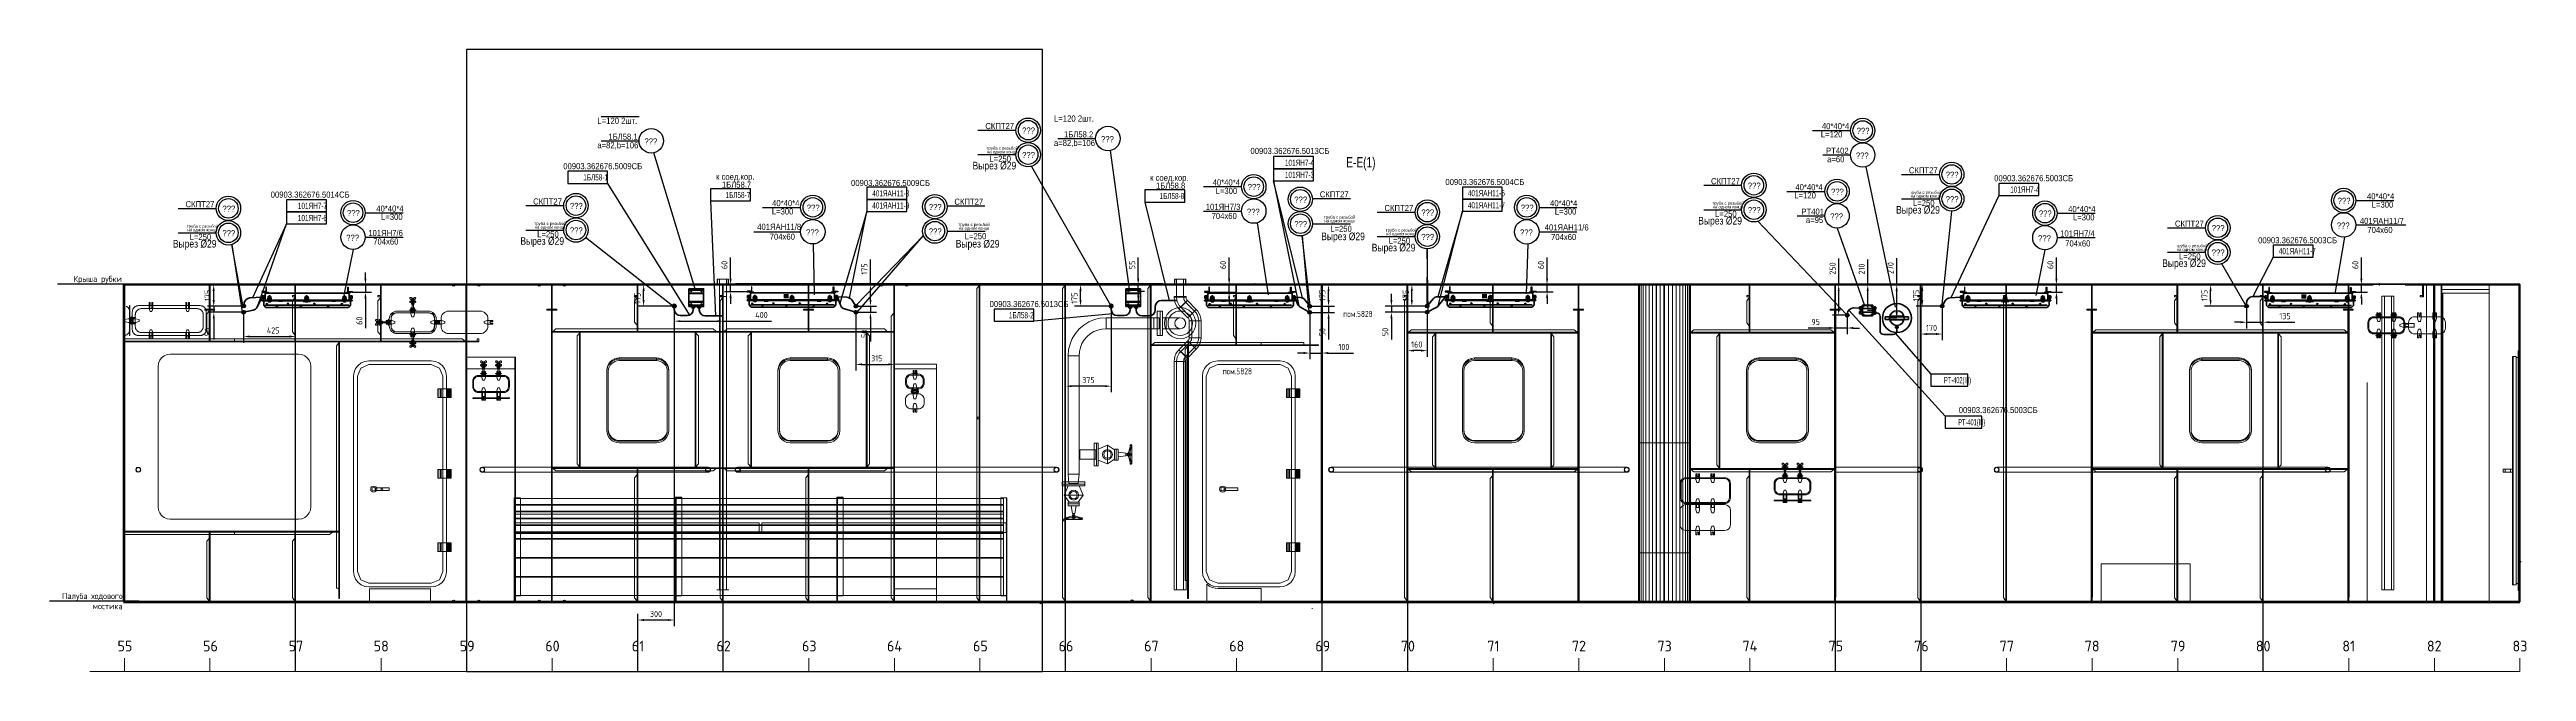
# Model space of a CAD drawing. Header units: millimetres. Extents: x -35117 to 70520, y -28859 to 27816.
# Drawn here: x 50253 to 70520, y -10309 to -5219 of the extents above; entities that cross this region are included whole.
import ezdxf

# ---------------------------------------------------------------- set-up
doc = ezdxf.new("R2010")
doc.units = ezdxf.units.MM
doc.linetypes.add('DASHED', pattern=[0.75, 0.5, -0.25])
for name, color, linetype in [('-1', 7, 'Continuous'), ('-1102', 7, 'Continuous'), ('-1109', 7, 'Continuous'), ('-1114', 7, 'Continuous'), ('-1510', 7, 'Continuous'), ('-1512', 7, 'Continuous'), ('-1513', 7, 'Continuous'), ('1', 7, 'Continuous'), ('5', 7, 'Continuous'), ('ANCHOR', 50, 'Continuous'), ('CABLE', 6, 'Continuous'), ('EQUIPMENT', 7, 'Continuous'), ('PIPE_VENT', 251, 'Continuous'), ('TEXT1', 3, 'Continuous'), ('Выноски', 7, 'Continuous'), ('Насыщение', 7, 'Continuous'), ('Позиции', 1, 'Continuous'), ('ПозицииОборудования', 7, 'Continuous'), ('Эл.слесарное насыщение', 7, 'Continuous')]:
    doc.layers.add(name, color=color, linetype=linetype)
for name, color, linetype, lineweight in [('Hull', 1, 'Continuous', 40), ('Other', 3, 'Continuous', 60), ('Оборудование', 255, 'Continuous', 25), ('Сигнал', 2, 'Continuous', 53)]:
    doc.layers.add(name, color=color, linetype=linetype, lineweight=lineweight)
doc.styles.add('SIMPLEX', font='simplex.shx', dxfattribs={"width": 0.9, "height": 50})
doc.styles.add('ST_1_20', font='arial.ttf')
doc.styles.get("Standard").update_dxf_attribs({"font": 'arial.ttf'})
doc.styles.add('Style_GOST_type_B', font='GOST type B')
doc.styles.add('ГОСТ 2.304', font='CS_Gost2304.shx')
doc.dimstyles.new('М_20 -1', dxfattribs={"dimscale": 0, "dimtxt": 50, "dimasz": 50, "dimexe": 50, "dimexo": 0, "dimgap": 25, "dimtad": 1, "dimdec": 0, "dimrnd": 5, "dimdsep": 46, "dimtxsty": 'SIMPLEX', "dimcen": 50, "dimclrd": 1, "dimclre": 1, "dimclrt": 3, "dimadec": 0, "dimazin": 0, "dimtfac": 1, "dimtdec": 0, "dimtmove": 0, "dimatfit": 3, "dimfxl": 1, "dimtolj": 1, "dimtzin": 0, "dimarcsym": 0})

msp = doc.modelspace()

# ---------------------------------------------------------------- texts
at = {"layer": '-1', "color": 3, "lineweight": 0, "style": 'Style_GOST_type_B'}
for s, p in [('55', (50809.109, -10145.045)), ('56', (51509.109, -10145.045)), ('57', (52209.046, -10145.045)), ('58', (52905.086, -10145.045)), ('59', (53609.108, -10145.045)), ('60', (54309.108, -10145.045)), ('61', (55017.029, -10145.045)), ('62', (55709.108, -10145.045)), ('63', (56409.542, -10145.045)), ('64', (57105.148, -10145.045)), ('65', (57809.108, -10145.045)), ('66', (58509.108, -10145.045)), ('67', (59209.046, -10145.045)), ('68', (59905.086, -10145.045)), ('69', (60609.108, -10145.045)), ('70', (61309.108, -10145.045)), ('71', (62017.029, -10145.045)), ('72', (62709.108, -10145.045)), ('73', (63409.541, -10145.045)), ('74', (64105.148, -10145.045)), ('75', (64809.108, -10145.045)), ('76', (65509.108, -10145.045)), ('77', (66209.046, -10145.045)), ('78', (66905.085, -10145.045)), ('79', (67609.108, -10145.045)), ('80', (68305.147, -10145.045)), ('81', (69013.068, -10145.045)), ('82', (69705.147, -10145.045)), ('83', (70405.581, -10145.045))]:
    msp.add_text(s, height=87.5, dxfattribs=at).set_placement(p)
at = {"char_height": 17.15, "width": 23.82728, "attachment_point": 3, "style": 'ST_1_20', "bg_fill": 1, "box_fill_scale": 1.5, "bg_fill_color": 30, "bg_fill_transparency": 0}
for insert in [(56292.83, -7228.482), (62004.625, -7228.482), (68709.616, -7232.144)]:
    msp.add_mtext('{\\C1;А}', dxfattribs=dict(at, insert=insert))
at = {"layer": 'TEXT1', "color": 4, "text_generation_flag": 6, "width": 0.7}
msp.add_text('Е-Е(1)', height=84.5, rotation=180, dxfattribs=at).set_placement((60863.366, -6183.989))
at = {"layer": 'Выноски', "color": 3}
for s, width, p in [('1БЛ58-1', 0.6, (54619.888, -6290.02)), ('101ЯН7-3', 0.6, (60361.041, -6269.329)), ('101ЯН7-4', 0.6, (60361.163, -6170.329)), ('101ЯН7-7', 0.6, (52284.7, -6523.017)), ('1БЛ58-7', 0.6, (55783.758, -6434.123)), ('401ЯАН11-8', 0.6, (56984.609, -6421.317)), ('401ЯАН11-9', 0.6, (56984.609, -6520.317)), ('1БЛ58-8', 0.6, (59335.267, -6442.746)), ('401ЯАН11-7', 0.6, (61858.352, -6517.952)), ('401ЯАН11-6', 0.6, (61858.373, -6418.952)), ('101ЯН7-4', 0.6, (66295.703, -6389.45)), ('101ЯН7-6', 0.6, (52284.72, -6622.017)), ('401ЯАН11-7', 0.6, (68493.192, -6893.583)), ('1БЛ58-2', 0.6, (58102.643, -7418.249)), ('РТ-402(III) ', 0.53, (65754.029, -7949.526)), ('РТ-401(III) ', 0.53, (65870.235, -8293.616))]:
    msp.add_text(s, height=50, dxfattribs=dict(at, width=width)).set_placement(p)
at = {"layer": 'Выноски', "color": 3, "ltscale": 100, "width": 0.8}
for p in [(57805.066, -6200.048), (63742.93, -6650.93), (65362.082, -6561.876), (51261.512, -6839.67), (54105.19, -6817.12), (57667.639, -6839.49), (60657.762, -6779.128), (61071.188, -6870.887), (67538.958, -6998.497)]:
    msp.add_text('Вырез %%C29', height=62.5, dxfattribs=at).set_placement(p)
at = {"layer": 'Насыщение', "color": 3, "width": 0.9}
for p in [(58210.774, -5906.71, 136.634), (65039.138, -5909.18, 136.634), (58210.774, -6106.71, 136.634), (65767.79, -6268.538, 136.634), (54510.898, -6523.782, 136.634), (57447.581, -6532.295, 136.634), (60056.737, -6368.488, 136.634), (60437.704, -6471.934, 136.634), (64148.638, -6357.593, 136.634), (64829.347, -6407.196, 136.634), (65767.79, -6468.538, 136.634), (68974.789, -6481.825, 136.634), (51667.22, -6546.332, 136.634), (52686.707, -6581.878, 136.634), (54510.898, -6723.782, 136.634), (56448.869, -6537.852, 136.634), (57447.581, -6732.295, 136.634), (60437.704, -6671.934, 136.634), (61476.896, -6577.549, 136.634), (62290.771, -6538.27, 136.634), (64148.638, -6557.593, 136.634), (66530.011, -6585.72, 136.634), (67944.666, -6705.159, 136.634), (51667.22, -6746.332, 136.634), (61476.896, -6777.549, 136.634), (67944.666, -6905.159, 136.634)]:
    msp.add_text('???', height=50, dxfattribs=at).set_placement(p)
at = {"layer": 'Позиции', "color": 3, "width": 0.9}
for s, p in [('00903.362676.5013СБ', (60079.123, -6073.644)), ('00903.362676.5009СБ', (54456.355, -6198.359)), ('00903.362676.5004СБ', (61674.183, -6327.621)), ('00903.362676.5003СБ', (66164.429, -6296.894)), ('00903.362676.5014СБ', (52062.377, -6431.032)), ('00903.362676.5009СБ', (56811.014, -6335.594)), ('00903.362676.5003СБ', (68324.079, -6804.51)), ('00903.362676.5013СБ', (57944.594, -7326.588)), ('00903.362676.5003СБ', (65874.386, -8194.373))]:
    msp.add_text(s, height=50, dxfattribs=at).set_placement(p)
at = {"layer": 'ПозицииОборудования', "color": 3, "width": 0.9}
for s, height, p in [('L=120 2шт.', 50, (54736.123, -5827.04)), ('СКПТ27', 50, (57909.544, -5870.071)), ('L=120 2шт.', 50, (58472.388, -5808.479, 0)), ('40*40*4', 50, (64754.57, -5870.73)), ('a=82,b=106', 50, (54734.88, -6026.947)), ('1БЛ58.1', 50, (54825.262, -5956.846)), ('???', 50, (55120.333, -5995.721)), ('труба с резьбой ', 25, (57919.592, -6038.167)), ('на одном конце', 25, (57923.084, -6067.951)), ('a=82,b=106', 50, (58471.145, -6008.386, 0)), ('1БЛ58.2', 50, (58553.301, -5938.285, 0)), ('???', 50, (58856.598, -5977.16, 0)), ('L=120', 50, (64746.007, -5937.973)), ('РТ402', 50, (64788.449, -6071.926)), ('???', 50, (65032.62, -6111.563)), ('к соед.кор.', 50, (55706.122, -6284.567)), ('L=250', 50, (57942.809, -6137.753)), ('к соед.кор.', 50, (59257.693, -6293.19)), ('40*40*4', 50, (59769.606, -6331.852)), ('СКПТ27', 50, (63847.408, -6320.953)), ('a=60', 50, (64797.627, -6141.268)), ('СКПТ27', 50, (65466.559, -6231.899)), ('СКПТ27', 50, (51365.99, -6509.692)), ('СКПТ27', 50, (54209.667, -6487.142)), ('1БЛ58.7', 50, (55754.331, -6349.402)), ('40*40*4', 50, (56165.053, -6501)), ('СКПТ27', 50, (57656.514, -6489.147)), ('1БЛ58.8', 50, (59305.81, -6358.025)), ('101ЯН7/3', 50, (59713.457, -6531.301)), ('L=300', 50, (59793.97, -6400.818)), ('СКПТ27', 50, (60646.637, -6428.786)), ('40*40*4', 50, (62530.493, -6501.631)), ('труба с резьбой ', 25, (63857.455, -6489.049)), ('L=120', 50, (64528.988, -6437.489)), ('40*40*4', 50, (64537.551, -6370.245)), ('труба с резьбой ', 25, (65476.607, -6399.995)), ('на одном конце', 25, (65480.099, -6429.779)), ('L=250', 50, (65499.825, -6499.581)), ('40*40*4', 50, (69214.511, -6445.186)), ('L=300', 50, (69253.536, -6513.138)), ('труба с резьбой ', 25, (51376.038, -6677.789)), ('40*40*4', 50, (52926.429, -6545.239)), ('L=300', 50, (52965.454, -6613.191)), ('труба с резьбой ', 25, (54219.715, -6655.239)), ('на одном конце', 25, (54223.208, -6685.022)), ('401ЯАН11/8', 50, (56043.167, -6694.843)), ('L=300', 50, (56162.792, -6568.614)), ('труба с резьбой ', 25, (57688.925, -6663.752)), ('на одном конце', 25, (57692.418, -6693.536)), ('704х60', 50, (59761.318, -6605.941)), ('???', 50, (60050.219, -6570.871)), ('труба с резьбой ', 25, (60679.048, -6603.391)), ('на одном конце', 25, (60682.54, -6633.174)), ('L=250', 50, (60731.723, -6710.717)), ('СКПТ27', 50, (61175.665, -6540.91)), ('труба с резьбой ', 25, (61185.713, -6709.006)), ('401ЯАН11/6', 50, (62486.378, -6699.594)), ('L=300', 50, (62569.518, -6569.583)), ('на одном конце', 25, (63860.948, -6518.833)), ('L=250', 50, (63880.673, -6588.635)), ('РТ401', 50, (64586.885, -6569.941)), ('a=95', 50, (64623.574, -6638.892)), ('???', 50, (64822.829, -6609.578)), ('40*40*4', 50, (66769.733, -6549.081)), ('L=300', 50, (66808.758, -6617.034)), ('СКПТ27', 50, (67643.435, -6668.52)), ('???', 50, (68968.271, -6684.208)), ('401ЯАН11/7', 50, (69156.483, -6646.432)), ('704х60', 50, (69217.603, -6720.616)), ('на одном конце', 25, (51379.53, -6707.572)), ('L=250', 50, (51399.255, -6777.374)), ('???', 50, (52680.189, -6784.261)), ('101ЯН7/6', 50, (52860.893, -6745.239)), ('704х60', 50, (52901.486, -6814.96)), ('L=250', 50, (54242.933, -6754.824)), ('704х60', 50, (56145.515, -6775.407)), ('???', 50, (56442.351, -6740.235)), ('L=250', 50, (57741.601, -6771.078)), ('на одном конце', 25, (61189.206, -6738.79)), ('L=250', 50, (61208.931, -6808.592)), ('???', 50, (62284.253, -6740.653)), ('704х60', 50, (62538.275, -6778.255)), ('???', 50, (66523.494, -6788.103)), ('101ЯН7/4', 50, (66704.351, -6749.081)), ('704х60', 50, (66745.565, -6830.746)), ('труба с резьбой ', 25, (67653.483, -6836.616)), ('на одном конце', 25, (67656.976, -6866.399)), ('L=250', 50, (67676.701, -6936.202))]:
    msp.add_text(s, height=height, dxfattribs=at).set_placement(p)
at = {"layer": 'ПозицииОборудования', "color": 3, "style": 'ГОСТ 2.304', "width": 0.9}
for p in [(60837.687, -7407.749), (59850.728, -7876.869)]:
    msp.add_text('пом.5828', height=50, dxfattribs=at).set_placement(p)
at = {"layer": 'ПозицииОборудования', "color": 3, "insert": (50845.39, -7071.205), "char_height": 50, "width": 510.60816, "attachment_point": 3, "style": 'ГОСТ 2.304'}
msp.add_mtext('Крыша рубки', dxfattribs=at)
at = {"layer": 'ПозицииОборудования', "color": 3, "insert": (50850.446, -9666.207), "char_height": 50, "attachment_point": 3, "style": 'ГОСТ 2.304'}
msp.add_mtext('Палуба ходового \\Pмостика', dxfattribs=at)

# ---------------------------------------------------------------- blocks, each defined once
blk = doc.blocks.new('РР_1508918631_HG-20971400N')
at = {"layer": 'ANCHOR', "color": 0, "linetype": 'ByBlock', "flags": 128}
blk.add_lwpolyline([(2358, 1202), (2318, 1202), (2318, 1242), (2323, 1242), (2323, 1207), (2358, 1207), (2358, 1202)], dxfattribs=at)
at = {"layer": 'ANCHOR', "color": 0, "flags": 1}
for tag in ['SystemId', 'Keyword', 'Description', 'DimensionalDescription', '']:
    blk.add_attdef(tag, (2317, 1202), '', height=1, dxfattribs=at)
blk = doc.blocks.new('РР_1508766286_HG-20971400M')
at = {"layer": 'ANCHOR', "color": 0, "linetype": 'ByBlock', "flags": 128}
blk.add_lwpolyline([(1878, 1202), (1838, 1202), (1838, 1242), (1843, 1242), (1843, 1207), (1878, 1207), (1878, 1202)], dxfattribs=at)
at = {"layer": 'ANCHOR', "color": 0, "flags": 1}
for tag in ['SystemId', 'Keyword', 'Description', 'DimensionalDescription', '']:
    blk.add_attdef(tag, (1837, 1202), '', height=1, dxfattribs=at)
blk = doc.blocks.new('РР_1508918631_HG-20971400M')
at = {"layer": 'ANCHOR', "color": 0, "linetype": 'ByBlock', "flags": 128}
blk.add_lwpolyline([(1878, 1202), (1838, 1202), (1838, 1242), (1843, 1242), (1843, 1207), (1878, 1207), (1878, 1202)], dxfattribs=at)
at = {"layer": 'ANCHOR', "color": 0, "flags": 1}
for tag in ['SystemId', 'Keyword', 'Description', 'DimensionalDescription', '']:
    blk.add_attdef(tag, (1837, 1202), '', height=1, dxfattribs=at)
blk = doc.blocks.new('*D303')
at = {"layer": 'Defpoints', "color": 0}
for p in [(69116, -7144), (69116, -7205), (69169, -7144)]:
    blk.add_point(p, dxfattribs=at)
at = {"layer": 'EQUIPMENT', "color": 1, "lineweight": -2}
for p, q in [((69169, -7094), (69169, -6921)), ((69116, -7144), (69219, -7144)), ((69116, -7205), (69219, -7205)), ((69169, -7205), (69169, -7144)), ((69169, -7255), (69169, -7305))]:
    blk.add_line(p, q, dxfattribs=at)
at = {"layer": 'EQUIPMENT', "color": 1}
for points in [[(69160, -7094), (69177, -7094), (69169, -7144)], [(69160, -7255), (69177, -7255), (69169, -7205)]]:
    blk.add_solid(points, dxfattribs=at)
at = {"layer": 'EQUIPMENT', "color": 3, "lineweight": 50, "insert": (69119, -6982), "char_height": 50, "attachment_point": 5, "rotation": 90, "style": 'SIMPLEX', "bg_fill": 3, "box_fill_scale": 1.1, "bg_fill_color": 256, "bg_fill_true_color": 13158600, "bg_fill_transparency": 0}
blk.add_mtext('\\A1;60', dxfattribs=at)
blk = doc.blocks.new('*D304')
at = {"layer": 'Defpoints', "color": 0, "linetype": 'Continuous'}
for p in [(67935, -7144), (68230, -7144), (68230, -7319)]:
    blk.add_point(p, dxfattribs=at)
at = {"layer": 'Hull', "color": 1, "linetype": 'Continuous', "lineweight": -2}
for p, q in [((68230, -7144), (67885, -7144)), ((67935, -7269), (67935, -7194)), ((68230, -7319), (67885, -7319))]:
    blk.add_line(p, q, dxfattribs=at)
at = {"layer": 'Hull', "color": 1, "linetype": 'Continuous'}
for points in [[(67927, -7194), (67943, -7194), (67935, -7144)], [(67927, -7269), (67943, -7269), (67935, -7319)]]:
    blk.add_solid(points, dxfattribs=at)
at = {"layer": 'Hull', "color": 3, "linetype": 'Continuous', "lineweight": 9, "insert": (67885, -7231), "char_height": 50, "attachment_point": 5, "rotation": 90, "style": 'SIMPLEX'}
blk.add_mtext('\\A1;175', dxfattribs=at)
blk = doc.blocks.new('*D305')
at = {"layer": 'Defpoints', "color": 0, "linetype": 'Continuous'}
for p in [(68230, -7319), (68366, -7451), (68366, -10309)]:
    blk.add_point(p, dxfattribs=at)
at = {"layer": 'Hull', "color": 1, "linetype": 'Continuous', "lineweight": -2}
for p, q in [((68180, -7451), (68130, -7451)), ((68230, -7319), (68230, -7501)), ((68230, -7451), (68366, -7451)), ((68366, -10309), (68366, -7401)), ((68416, -7451), (68623, -7451))]:
    blk.add_line(p, q, dxfattribs=at)
at = {"layer": 'Hull', "color": 1, "linetype": 'Continuous'}
for points in [[(68180, -7442), (68180, -7459), (68230, -7451)], [(68416, -7442), (68416, -7459), (68366, -7451)]]:
    blk.add_solid(points, dxfattribs=at)
at = {"layer": 'Hull', "color": 3, "linetype": 'Continuous', "lineweight": 9, "insert": (68544, -7401), "char_height": 50, "attachment_point": 5, "style": 'SIMPLEX'}
blk.add_mtext('\\A1;135', dxfattribs=at)
blk = doc.blocks.new('*D306')
at = {"layer": 'Defpoints', "color": 0, "linetype": 'Continuous'}
for p in [(66626, -7144), (66626, -7204), (66674, -7144)]:
    blk.add_point(p, dxfattribs=at)
at = {"layer": 'Hull', "color": 1, "linetype": 'Continuous', "lineweight": -2}
for p, q in [((66674, -7094), (66674, -6921)), ((66626, -7144), (66724, -7144)), ((66626, -7204), (66724, -7204)), ((66674, -7204), (66674, -7144)), ((66674, -7254), (66674, -7304))]:
    blk.add_line(p, q, dxfattribs=at)
at = {"layer": 'Hull', "color": 1, "linetype": 'Continuous'}
for points in [[(66665, -7094), (66682, -7094), (66674, -7144)], [(66665, -7254), (66682, -7254), (66674, -7204)]]:
    blk.add_solid(points, dxfattribs=at)
at = {"layer": 'Hull', "color": 3, "linetype": 'Continuous', "lineweight": 9, "insert": (66624, -6982), "char_height": 50, "attachment_point": 5, "rotation": 90, "style": 'SIMPLEX'}
blk.add_mtext('\\A1;60', dxfattribs=at)
blk = doc.blocks.new('*D307')
at = {"layer": 'Defpoints', "color": 0, "linetype": 'Continuous'}
for p in [(65738, -7319), (65566, -7547), (65566, -10309)]:
    blk.add_point(p, dxfattribs=at)
at = {"layer": 'Hull', "color": 1, "linetype": 'Continuous', "lineweight": -2}
for p, q in [((65566, -10309), (65566, -7497)), ((65738, -7319), (65738, -7597)), ((65688, -7547), (65616, -7547))]:
    blk.add_line(p, q, dxfattribs=at)
at = {"layer": 'Hull', "color": 1, "linetype": 'Continuous'}
for points in [[(65616, -7539), (65616, -7556), (65566, -7547)], [(65688, -7539), (65688, -7556), (65738, -7547)]]:
    blk.add_solid(points, dxfattribs=at)
at = {"layer": 'Hull', "color": 3, "linetype": 'Continuous', "lineweight": 9, "insert": (65652, -7497), "char_height": 50, "attachment_point": 5, "style": 'SIMPLEX'}
blk.add_mtext('\\A1;170', dxfattribs=at)
blk = doc.blocks.new('*D308')
at = {"layer": 'Defpoints', "color": 0, "linetype": 'Continuous'}
for p in [(65576, -7144), (65738, -7144), (65738, -7319)]:
    blk.add_point(p, dxfattribs=at)
at = {"layer": 'Hull', "color": 1, "linetype": 'Continuous', "lineweight": -2}
for p, q in [((65738, -7144), (65526, -7144)), ((65576, -7269), (65576, -7194)), ((65738, -7319), (65526, -7319))]:
    blk.add_line(p, q, dxfattribs=at)
at = {"layer": 'Hull', "color": 1, "linetype": 'Continuous'}
for points in [[(65567, -7194), (65584, -7194), (65576, -7144)], [(65567, -7269), (65584, -7269), (65576, -7319)]]:
    blk.add_solid(points, dxfattribs=at)
at = {"layer": 'Hull', "color": 3, "linetype": 'Continuous', "lineweight": 9, "insert": (65526, -7231), "char_height": 50, "attachment_point": 5, "rotation": 90, "style": 'SIMPLEX'}
blk.add_mtext('\\A1;175', dxfattribs=at)
blk = doc.blocks.new('*D309')
at = {"layer": 'Defpoints', "color": 0, "linetype": 'Continuous'}
for p in [(62411, -7144), (62411, -7201), (62506, -7144)]:
    blk.add_point(p, dxfattribs=at)
at = {"layer": 'Hull', "color": 1, "linetype": 'Continuous', "lineweight": -2}
for p, q in [((62506, -7094), (62506, -6921)), ((62411, -7144), (62556, -7144)), ((62411, -7201), (62556, -7201)), ((62506, -7201), (62506, -7144)), ((62506, -7251), (62506, -7301))]:
    blk.add_line(p, q, dxfattribs=at)
at = {"layer": 'Hull', "color": 1, "linetype": 'Continuous'}
for points in [[(62498, -7094), (62514, -7094), (62506, -7144)], [(62498, -7251), (62514, -7251), (62506, -7201)]]:
    blk.add_solid(points, dxfattribs=at)
at = {"layer": 'Hull', "color": 3, "linetype": 'Continuous', "lineweight": 9, "insert": (62456, -6982), "char_height": 50, "attachment_point": 5, "rotation": 90, "style": 'SIMPLEX'}
blk.add_mtext('\\A1;60', dxfattribs=at)
blk = doc.blocks.new('*D310')
at = {"layer": 'Defpoints', "color": 0, "linetype": 'Continuous'}
for p in [(61525, -7369), (61366, -7683), (61366, -10309)]:
    blk.add_point(p, dxfattribs=at)
at = {"layer": 'Hull', "color": 1, "linetype": 'Continuous', "lineweight": -2}
for p, q in [((61525, -7369), (61525, -7733)), ((61366, -10309), (61366, -7633)), ((61475, -7683), (61416, -7683))]:
    blk.add_line(p, q, dxfattribs=at)
at = {"layer": 'Hull', "color": 1, "linetype": 'Continuous'}
for points in [[(61416, -7675), (61416, -7691), (61366, -7683)], [(61475, -7675), (61475, -7691), (61525, -7683)]]:
    blk.add_solid(points, dxfattribs=at)
at = {"layer": 'Hull', "color": 3, "linetype": 'Continuous', "lineweight": 9, "insert": (61440, -7633), "char_height": 50, "attachment_point": 5, "style": 'SIMPLEX'}
blk.add_mtext('\\A1;160', dxfattribs=at)
blk = doc.blocks.new('*D311')
at = {"layer": 'Defpoints', "color": 0, "linetype": 'Continuous'}
for p in [(61400, -7144), (61525, -7144), (61525, -7319)]:
    blk.add_point(p, dxfattribs=at)
at = {"layer": 'Hull', "color": 1, "linetype": 'Continuous', "lineweight": -2}
for p, q in [((61525, -7144), (61350, -7144)), ((61400, -7269), (61400, -7194)), ((61525, -7319), (61350, -7319))]:
    blk.add_line(p, q, dxfattribs=at)
at = {"layer": 'Hull', "color": 1, "linetype": 'Continuous'}
for points in [[(61391, -7194), (61408, -7194), (61400, -7144)], [(61391, -7269), (61408, -7269), (61400, -7319)]]:
    blk.add_solid(points, dxfattribs=at)
at = {"layer": 'Hull', "color": 3, "linetype": 'Continuous', "lineweight": 9, "insert": (61350, -7231), "char_height": 50, "attachment_point": 5, "rotation": 90, "style": 'SIMPLEX'}
blk.add_mtext('\\A1;175', dxfattribs=at)
blk = doc.blocks.new('*D312')
at = {"layer": 'Defpoints', "color": 0, "linetype": 'Continuous'}
for p in [(61232, -7319), (61525, -7319), (61525, -7369)]:
    blk.add_point(p, dxfattribs=at)
at = {"layer": 'Hull', "color": 1, "linetype": 'Continuous', "lineweight": -2}
for p, q in [((61232, -7269), (61232, -7219)), ((61525, -7319), (61182, -7319)), ((61525, -7369), (61182, -7369)), ((61232, -7319), (61232, -7369)), ((61232, -7419), (61232, -7592))]:
    blk.add_line(p, q, dxfattribs=at)
at = {"layer": 'Hull', "color": 1, "linetype": 'Continuous'}
for points in [[(61224, -7269), (61241, -7269), (61232, -7319)], [(61224, -7419), (61241, -7419), (61232, -7369)]]:
    blk.add_solid(points, dxfattribs=at)
at = {"layer": 'Hull', "color": 3, "linetype": 'Continuous', "lineweight": 9, "insert": (61182, -7530), "char_height": 50, "attachment_point": 5, "rotation": 90, "style": 'SIMPLEX'}
blk.add_mtext('\\A1;50', dxfattribs=at)
blk = doc.blocks.new('*D313')
at = {"layer": 'Defpoints', "color": 0, "linetype": 'Continuous'}
for p in [(59703, -7144), (59703, -7204), (59905, -7144)]:
    blk.add_point(p, dxfattribs=at)
at = {"layer": 'Hull', "color": 1, "linetype": 'Continuous', "lineweight": -2}
for p, q in [((59905, -7094), (59905, -6921)), ((59703, -7144), (59955, -7144)), ((59703, -7204), (59955, -7204)), ((59905, -7204), (59905, -7144)), ((59905, -7254), (59905, -7304))]:
    blk.add_line(p, q, dxfattribs=at)
at = {"layer": 'Hull', "color": 1, "linetype": 'Continuous'}
for points in [[(59896, -7094), (59913, -7094), (59905, -7144)], [(59896, -7254), (59913, -7254), (59905, -7204)]]:
    blk.add_solid(points, dxfattribs=at)
at = {"layer": 'Hull', "color": 3, "linetype": 'Continuous', "lineweight": 9, "insert": (59855, -6982), "char_height": 50, "attachment_point": 5, "rotation": 90, "style": 'SIMPLEX'}
blk.add_mtext('\\A1;60', dxfattribs=at)
blk = doc.blocks.new('*D292')
at = {"layer": 'Defpoints', "color": 0, "linetype": 'Continuous'}
for p in [(60564, -7144), (60718, -7144), (60564, -7320)]:
    blk.add_point(p, dxfattribs=at)
at = {"layer": 'Hull', "color": 1, "linetype": 'Continuous', "lineweight": -2}
for p, q in [((60564, -7144), (60768, -7144)), ((60718, -7270), (60718, -7194)), ((60564, -7320), (60768, -7320))]:
    blk.add_line(p, q, dxfattribs=at)
at = {"layer": 'Hull', "color": 1, "linetype": 'Continuous'}
for points in [[(60710, -7194), (60726, -7194), (60718, -7144)], [(60710, -7270), (60726, -7270), (60718, -7320)]]:
    blk.add_solid(points, dxfattribs=at)
at = {"layer": 'Hull', "color": 3, "linetype": 'Continuous', "lineweight": 9, "insert": (60668, -7232), "char_height": 50, "attachment_point": 5, "rotation": 90, "style": 'SIMPLEX'}
blk.add_mtext('\\A1;175', dxfattribs=at)
blk = doc.blocks.new('*D293')
at = {"layer": 'Defpoints', "color": 0, "linetype": 'Continuous'}
for p in [(60564, -7320), (60564, -7370), (60718, -7370)]:
    blk.add_point(p, dxfattribs=at)
at = {"layer": 'Hull', "color": 1, "linetype": 'Continuous', "lineweight": -2}
for p, q in [((60718, -7270), (60718, -7220)), ((60564, -7320), (60768, -7320)), ((60564, -7370), (60768, -7370)), ((60718, -7320), (60718, -7370)), ((60718, -7420), (60718, -7593))]:
    blk.add_line(p, q, dxfattribs=at)
at = {"layer": 'Hull', "color": 1, "linetype": 'Continuous'}
for points in [[(60710, -7270), (60727, -7270), (60718, -7320)], [(60710, -7420), (60727, -7420), (60718, -7370)]]:
    blk.add_solid(points, dxfattribs=at)
at = {"layer": 'Hull', "color": 3, "linetype": 'Continuous', "lineweight": 9, "insert": (60668, -7532), "char_height": 50, "attachment_point": 5, "rotation": 90, "style": 'SIMPLEX'}
blk.add_mtext('\\A1;50', dxfattribs=at)
blk = doc.blocks.new('*D294')
at = {"layer": 'Defpoints', "color": 0, "linetype": 'Continuous'}
for p in [(60564, -7370), (60666, -7703), (60666, -10309)]:
    blk.add_point(p, dxfattribs=at)
at = {"layer": 'Hull', "color": 1, "linetype": 'Continuous', "lineweight": -2}
for p, q in [((60564, -7370), (60564, -7753)), ((60666, -10309), (60666, -7653)), ((60514, -7703), (60464, -7703)), ((60564, -7703), (60666, -7703)), ((60716, -7703), (60923, -7703))]:
    blk.add_line(p, q, dxfattribs=at)
at = {"layer": 'Hull', "color": 1, "linetype": 'Continuous'}
for points in [[(60514, -7694), (60514, -7711), (60564, -7703)], [(60716, -7694), (60716, -7711), (60666, -7703)]]:
    blk.add_solid(points, dxfattribs=at)
at = {"layer": 'Hull', "color": 3, "linetype": 'Continuous', "lineweight": 9, "insert": (60844, -7653), "char_height": 50, "attachment_point": 5, "style": 'SIMPLEX'}
blk.add_mtext('\\A1;100', dxfattribs=at)
blk = doc.blocks.new('*D295')
at = {"layer": 'Defpoints', "color": 0, "linetype": 'Continuous'}
for p in [(55825, -7144), (55961, -7144), (55961, -7201)]:
    blk.add_point(p, dxfattribs=at)
at = {"layer": 'Hull', "color": 1, "linetype": 'Continuous', "lineweight": -2}
for p, q in [((55825, -7094), (55825, -6921)), ((55961, -7144), (55775, -7144)), ((55961, -7201), (55775, -7201)), ((55825, -7201), (55825, -7144)), ((55825, -7251), (55825, -7301))]:
    blk.add_line(p, q, dxfattribs=at)
at = {"layer": 'Hull', "color": 1, "linetype": 'Continuous'}
for points in [[(55817, -7094), (55834, -7094), (55825, -7144)], [(55817, -7251), (55834, -7251), (55825, -7201)]]:
    blk.add_solid(points, dxfattribs=at)
at = {"layer": 'Hull', "color": 3, "linetype": 'Continuous', "lineweight": 9, "insert": (55775, -6982), "char_height": 50, "attachment_point": 5, "rotation": 90, "style": 'SIMPLEX'}
blk.add_mtext('\\A1;60', dxfattribs=at)
blk = doc.blocks.new('*D296')
at = {"layer": 'Defpoints', "color": 0, "linetype": 'Continuous'}
for p in [(56851, -7144), (56970, -7144), (56851, -7319)]:
    blk.add_point(p, dxfattribs=at)
at = {"layer": 'Hull', "color": 1, "linetype": 'Continuous', "lineweight": -2}
for p, q in [((56970, -7144), (56970, -6937)), ((56851, -7144), (57020, -7144)), ((56970, -7269), (56970, -7194)), ((56851, -7319), (57020, -7319))]:
    blk.add_line(p, q, dxfattribs=at)
at = {"layer": 'Hull', "color": 1, "linetype": 'Continuous'}
for points in [[(56962, -7194), (56978, -7194), (56970, -7144)], [(56962, -7269), (56978, -7269), (56970, -7319)]]:
    blk.add_solid(points, dxfattribs=at)
at = {"layer": 'Hull', "color": 3, "linetype": 'Continuous', "lineweight": 9, "insert": (56920, -7015), "char_height": 50, "attachment_point": 5, "rotation": 90, "style": 'SIMPLEX'}
blk.add_mtext('\\A1;175', dxfattribs=at)
blk = doc.blocks.new('*D297')
at = {"layer": 'Defpoints', "color": 0, "linetype": 'Continuous'}
for p in [(56851, -7319), (56851, -7369), (56970, -7319)]:
    blk.add_point(p, dxfattribs=at)
at = {"layer": 'Hull', "color": 1, "linetype": 'Continuous', "lineweight": -2}
for p, q in [((56970, -7269), (56970, -7219)), ((56851, -7319), (57020, -7319)), ((56851, -7369), (57020, -7369)), ((56970, -7319), (56970, -7369)), ((56970, -7419), (56970, -7608))]:
    blk.add_line(p, q, dxfattribs=at)
at = {"layer": 'Hull', "color": 1, "linetype": 'Continuous'}
for points in [[(56962, -7269), (56978, -7269), (56970, -7319)], [(56962, -7419), (56978, -7419), (56970, -7369)]]:
    blk.add_solid(points, dxfattribs=at)
at = {"layer": 'Hull', "color": 3, "linetype": 'Continuous', "lineweight": 9, "insert": (56920, -7546), "char_height": 50, "attachment_point": 5, "rotation": 90, "style": 'SIMPLEX'}
blk.add_mtext('\\A1;50', dxfattribs=at)
blk = doc.blocks.new('*D298')
at = {"layer": 'Defpoints', "color": 0, "linetype": 'Continuous'}
for p in [(56851, -7369), (57166, -7796), (57166, -8026)]:
    blk.add_point(p, dxfattribs=at)
at = {"layer": 'Hull', "color": 1, "linetype": 'Continuous', "lineweight": -2}
for p, q in [((56851, -7369), (56851, -7846)), ((56901, -7796), (57116, -7796)), ((57166, -8026), (57166, -7746))]:
    blk.add_line(p, q, dxfattribs=at)
at = {"layer": 'Hull', "color": 1, "linetype": 'Continuous'}
for points in [[(56901, -7787), (56901, -7804), (56851, -7796)], [(57116, -7787), (57116, -7804), (57166, -7796)]]:
    blk.add_solid(points, dxfattribs=at)
at = {"layer": 'Hull', "color": 3, "linetype": 'Continuous', "lineweight": 9, "insert": (57021, -7746), "char_height": 50, "attachment_point": 5, "style": 'SIMPLEX'}
blk.add_mtext('\\A1;315', dxfattribs=at)
blk = doc.blocks.new('*D299')
at = {"layer": 'Defpoints', "color": 0, "linetype": 'Continuous'}
for p in [(52725, -7144), (52725, -7204), (52838, -7144)]:
    blk.add_point(p, dxfattribs=at)
at = {"layer": 'Hull', "color": 1, "linetype": 'Continuous', "lineweight": -2}
for p, q in [((52838, -7094), (52838, -7044)), ((52725, -7144), (52888, -7144)), ((52725, -7204), (52888, -7204)), ((52838, -7144), (52838, -7204)), ((52838, -7254), (52838, -7499))]:
    blk.add_line(p, q, dxfattribs=at)
at = {"layer": 'Hull', "color": 1, "linetype": 'Continuous'}
for points in [[(52829, -7094), (52846, -7094), (52838, -7144)], [(52829, -7254), (52846, -7254), (52838, -7204)]]:
    blk.add_solid(points, dxfattribs=at)
at = {"layer": 'Hull', "color": 3, "linetype": 'Continuous', "lineweight": 9, "insert": (52788, -7438), "char_height": 50, "attachment_point": 5, "rotation": 90, "style": 'SIMPLEX'}
blk.add_mtext('\\A1;60', dxfattribs=at)
blk = doc.blocks.new('*D300')
at = {"layer": 'Defpoints', "color": 0, "linetype": 'Continuous'}
for p in [(51596, -7144), (51841, -7144), (51841, -7319)]:
    blk.add_point(p, dxfattribs=at)
at = {"layer": 'Hull', "color": 1, "linetype": 'Continuous', "lineweight": -2}
for p, q in [((51841, -7144), (51546, -7144)), ((51596, -7269), (51596, -7194)), ((51841, -7319), (51546, -7319))]:
    blk.add_line(p, q, dxfattribs=at)
at = {"layer": 'Hull', "color": 1, "linetype": 'Continuous'}
for points in [[(51587, -7194), (51604, -7194), (51596, -7144)], [(51587, -7269), (51604, -7269), (51596, -7319)]]:
    blk.add_solid(points, dxfattribs=at)
at = {"layer": 'Hull', "color": 3, "linetype": 'Continuous', "lineweight": 9, "insert": (51546, -7231), "char_height": 50, "attachment_point": 5, "rotation": 90, "style": 'SIMPLEX'}
blk.add_mtext('\\A1;175', dxfattribs=at)
blk = doc.blocks.new('*D301')
at = {"layer": 'Defpoints', "color": 0, "linetype": 'Continuous'}
for p in [(51597, -7319), (51841, -7319), (51841, -7369)]:
    blk.add_point(p, dxfattribs=at)
at = {"layer": 'Hull', "color": 1, "linetype": 'Continuous', "lineweight": -2}
for p, q in [((51597, -7269), (51597, -7219)), ((51841, -7319), (51547, -7319)), ((51841, -7369), (51547, -7369)), ((51597, -7319), (51597, -7369)), ((51597, -7419), (51597, -7592))]:
    blk.add_line(p, q, dxfattribs=at)
at = {"layer": 'Hull', "color": 1, "linetype": 'Continuous'}
for points in [[(51588, -7269), (51605, -7269), (51597, -7319)], [(51588, -7419), (51605, -7419), (51597, -7369)]]:
    blk.add_solid(points, dxfattribs=at)
at = {"layer": 'Hull', "color": 3, "linetype": 'Continuous', "lineweight": 9, "insert": (51547, -7530), "char_height": 50, "attachment_point": 5, "rotation": 90, "style": 'SIMPLEX'}
blk.add_mtext('\\A1;50', dxfattribs=at)
blk = doc.blocks.new('*D302')
at = {"layer": 'Defpoints', "color": 0, "linetype": 'Continuous'}
for p in [(51841, -7369), (52266, -7568), (52266, -10309)]:
    blk.add_point(p, dxfattribs=at)
at = {"layer": 'Hull', "color": 1, "linetype": 'Continuous', "lineweight": -2}
for p, q in [((51841, -7369), (51841, -7618)), ((51891, -7568), (52216, -7568)), ((52266, -10309), (52266, -7518))]:
    blk.add_line(p, q, dxfattribs=at)
at = {"layer": 'Hull', "color": 1, "linetype": 'Continuous'}
for points in [[(51891, -7559), (51891, -7576), (51841, -7568)], [(52216, -7559), (52216, -7576), (52266, -7568)]]:
    blk.add_solid(points, dxfattribs=at)
at = {"layer": 'Hull', "color": 3, "linetype": 'Continuous', "lineweight": 9, "insert": (52083, -7518), "char_height": 50, "attachment_point": 5, "style": 'SIMPLEX'}
blk.add_mtext('\\A1;425', dxfattribs=at)
blk = doc.blocks.new('*D283')
at = {"layer": 'Defpoints', "color": 0, "linetype": 'Continuous'}
for p in [(65367, -7144), (65368, -7144), (65368, -7416)]:
    blk.add_point(p, dxfattribs=at)
at = {"layer": 'Hull', "color": 1, "linetype": 'Continuous', "lineweight": -2}
for p, q in [((65367, -7144), (65367, -6926)), ((65368, -7144), (65317, -7144)), ((65367, -7366), (65367, -7194)), ((65368, -7416), (65317, -7416))]:
    blk.add_line(p, q, dxfattribs=at)
at = {"layer": 'Hull', "color": 1, "linetype": 'Continuous'}
for points in [[(65358, -7194), (65375, -7194), (65367, -7144)], [(65358, -7366), (65375, -7366), (65367, -7416)]]:
    blk.add_solid(points, dxfattribs=at)
at = {"layer": 'Hull', "color": 3, "linetype": 'Continuous', "lineweight": 9, "insert": (65317, -7008), "char_height": 50, "attachment_point": 5, "rotation": 90, "style": 'SIMPLEX'}
blk.add_mtext('\\A1;270', dxfattribs=at)
blk = doc.blocks.new('*D284')
at = {"layer": 'Defpoints', "color": 0, "linetype": 'Continuous'}
for p in [(65129, -7144), (65130, -7144), (65129, -7353)]:
    blk.add_point(p, dxfattribs=at)
at = {"layer": 'Hull', "color": 1, "linetype": 'Continuous', "lineweight": -2}
for p, q in [((65130, -7144), (65130, -6937)), ((65129, -7144), (65180, -7144)), ((65130, -7303), (65130, -7194)), ((65129, -7353), (65180, -7353))]:
    blk.add_line(p, q, dxfattribs=at)
at = {"layer": 'Hull', "color": 1, "linetype": 'Continuous'}
for points in [[(65121, -7194), (65138, -7194), (65130, -7144)], [(65121, -7303), (65138, -7303), (65130, -7353)]]:
    blk.add_solid(points, dxfattribs=at)
at = {"layer": 'Hull', "color": 3, "linetype": 'Continuous', "lineweight": 9, "insert": (65080, -7015), "char_height": 50, "attachment_point": 5, "rotation": 90, "style": 'SIMPLEX'}
blk.add_mtext('\\A1;210', dxfattribs=at)
blk = doc.blocks.new('*D285')
at = {"layer": 'Defpoints', "color": 0, "linetype": 'Continuous'}
for p in [(64866, -7498), (64962, -7393), (64866, -10309)]:
    blk.add_point(p, dxfattribs=at)
at = {"layer": 'Hull', "color": 1, "linetype": 'Continuous', "lineweight": -2}
for p, q in [((64816, -7498), (64643, -7498)), ((64866, -10309), (64866, -7448)), ((64962, -7498), (64866, -7498)), ((64962, -7393), (64962, -7548)), ((65012, -7498), (65062, -7498))]:
    blk.add_line(p, q, dxfattribs=at)
at = {"layer": 'Hull', "color": 1, "linetype": 'Continuous'}
for points in [[(64816, -7489), (64816, -7506), (64866, -7498)], [(65012, -7489), (65012, -7506), (64962, -7498)]]:
    blk.add_solid(points, dxfattribs=at)
at = {"layer": 'Hull', "color": 3, "linetype": 'Continuous', "lineweight": 9, "insert": (64704, -7448), "char_height": 50, "attachment_point": 5, "style": 'SIMPLEX'}
blk.add_mtext('\\A1;95', dxfattribs=at)
blk = doc.blocks.new('*D286')
at = {"layer": 'Defpoints', "color": 0, "linetype": 'Continuous'}
for p in [(64892, -7144), (64962, -7144), (64962, -7393)]:
    blk.add_point(p, dxfattribs=at)
at = {"layer": 'Hull', "color": 1, "linetype": 'Continuous', "lineweight": -2}
for p, q in [((64892, -7144), (64892, -6928)), ((64962, -7144), (64842, -7144)), ((64892, -7343), (64892, -7194)), ((64962, -7393), (64842, -7393))]:
    blk.add_line(p, q, dxfattribs=at)
at = {"layer": 'Hull', "color": 1, "linetype": 'Continuous'}
for points in [[(64884, -7194), (64900, -7194), (64892, -7144)], [(64884, -7343), (64900, -7343), (64892, -7393)]]:
    blk.add_solid(points, dxfattribs=at)
at = {"layer": 'Hull', "color": 3, "linetype": 'Continuous', "lineweight": 9, "insert": (64842, -7011), "char_height": 50, "attachment_point": 5, "rotation": 90, "style": 'SIMPLEX'}
blk.add_mtext('\\A1;250', dxfattribs=at)
blk = doc.blocks.new('*D287')
at = {"layer": 'Defpoints', "color": 0, "linetype": 'Continuous'}
for p in [(55114, -7144), (55365, -7144), (55365, -7318)]:
    blk.add_point(p, dxfattribs=at)
at = {"layer": 'Hull', "color": 1, "linetype": 'Continuous', "lineweight": -2}
for p, q in [((55365, -7144), (55064, -7144)), ((55114, -7268), (55114, -7194)), ((55365, -7318), (55064, -7318))]:
    blk.add_line(p, q, dxfattribs=at)
at = {"layer": 'Hull', "color": 1, "linetype": 'Continuous'}
for points in [[(55105, -7194), (55122, -7194), (55114, -7144)], [(55105, -7268), (55122, -7268), (55114, -7318)]]:
    blk.add_solid(points, dxfattribs=at)
at = {"layer": 'Hull', "color": 3, "linetype": 'Continuous', "lineweight": 9, "insert": (55064, -7254), "char_height": 50, "attachment_point": 5, "rotation": 90, "style": 'SIMPLEX'}
blk.add_mtext('\\A1;175', dxfattribs=at)
blk = doc.blocks.new('*D288')
at = {"layer": 'Defpoints', "color": 0, "linetype": 'Continuous'}
for p in [(55365, -7319), (55766, -7442), (55766, -10309)]:
    blk.add_point(p, dxfattribs=at)
at = {"layer": 'Hull', "color": 1, "linetype": 'Continuous', "lineweight": -2}
for p, q in [((55365, -7319), (55365, -7492)), ((55415, -7442), (55716, -7442)), ((55766, -10309), (55766, -7392)), ((55766, -7442), (56161, -7442))]:
    blk.add_line(p, q, dxfattribs=at)
at = {"layer": 'Hull', "color": 1, "linetype": 'Continuous'}
for points in [[(55415, -7434), (55415, -7450), (55365, -7442)], [(55716, -7434), (55716, -7450), (55766, -7442)]]:
    blk.add_solid(points, dxfattribs=at)
at = {"layer": 'Hull', "color": 3, "linetype": 'Continuous', "lineweight": 9, "insert": (56078, -7392), "char_height": 50, "attachment_point": 5, "style": 'SIMPLEX'}
blk.add_mtext('\\A1;400', dxfattribs=at)
blk = doc.blocks.new('*D289')
at = {"layer": 'Defpoints', "color": 0, "linetype": 'Continuous'}
for p in [(58689, -7144), (58940, -7144), (58940, -7318)]:
    blk.add_point(p, dxfattribs=at)
at = {"layer": 'Hull', "color": 1, "linetype": 'Continuous', "lineweight": -2}
for p, q in [((58940, -7144), (58639, -7144)), ((58689, -7268), (58689, -7194)), ((58940, -7318), (58639, -7318))]:
    blk.add_line(p, q, dxfattribs=at)
at = {"layer": 'Hull', "color": 1, "linetype": 'Continuous'}
for points in [[(58680, -7194), (58697, -7194), (58689, -7144)], [(58680, -7268), (58697, -7268), (58689, -7318)]]:
    blk.add_solid(points, dxfattribs=at)
at = {"layer": 'Hull', "color": 3, "linetype": 'Continuous', "lineweight": 9, "insert": (58639, -7254), "char_height": 50, "attachment_point": 5, "rotation": 90, "style": 'SIMPLEX'}
blk.add_mtext('\\A1;175', dxfattribs=at)
blk = doc.blocks.new('*D290')
at = {"layer": 'Defpoints', "color": 0, "linetype": 'Continuous'}
for p in [(58940, -7318), (58566, -7974), (58566, -10309)]:
    blk.add_point(p, dxfattribs=at)
at = {"layer": 'Hull', "color": 1, "linetype": 'Continuous', "lineweight": -2}
for p, q in [((58940, -7318), (58940, -8024)), ((58566, -10309), (58566, -7924)), ((58890, -7974), (58616, -7974))]:
    blk.add_line(p, q, dxfattribs=at)
at = {"layer": 'Hull', "color": 1, "linetype": 'Continuous'}
for points in [[(58616, -7966), (58616, -7982), (58566, -7974)], [(58890, -7966), (58890, -7982), (58940, -7974)]]:
    blk.add_solid(points, dxfattribs=at)
at = {"layer": 'Hull', "color": 3, "linetype": 'Continuous', "lineweight": 9, "insert": (58753, -7924), "char_height": 50, "attachment_point": 5, "style": 'SIMPLEX'}
blk.add_mtext('\\A1;375', dxfattribs=at)
blk = doc.blocks.new('*D291')
at = {"layer": 'Defpoints', "color": 0, "linetype": 'Continuous'}
for p in [(59160, -7144), (59160, -7196, 0), (59161, -7144)]:
    blk.add_point(p, dxfattribs=at)
at = {"layer": 'Hull', "color": 1, "linetype": 'Continuous', "lineweight": -2}
for p, q in [((59161, -7094), (59161, -6921)), ((59160, -7144), (59211, -7144)), ((59160, -7196), (59211, -7196)), ((59161, -7196), (59161, -7144)), ((59161, -7246), (59161, -7296))]:
    blk.add_line(p, q, dxfattribs=at)
at = {"layer": 'Hull', "color": 1, "linetype": 'Continuous'}
for points in [[(59152, -7094), (59169, -7094), (59161, -7144)], [(59152, -7246), (59169, -7246), (59161, -7196)]]:
    blk.add_solid(points, dxfattribs=at)
at = {"layer": 'Hull', "color": 3, "linetype": 'Continuous', "lineweight": 9, "insert": (59111, -6982), "char_height": 50, "attachment_point": 5, "rotation": 90, "style": 'SIMPLEX'}
blk.add_mtext('\\A1;55', dxfattribs=at)
blk = doc.blocks.new('*D314')
at = {"color": 1, "lineweight": -2}
for p, q in [((55365, -7492), (55365, -9938)), ((55066, -10309), (55066, -9838)), ((55315, -9888), (55116, -9888))]:
    blk.add_line(p, q, dxfattribs=at)
at = {"color": 1}
for points in [[(55116, -9880), (55116, -9896), (55066, -9888)], [(55315, -9880), (55315, -9896), (55365, -9888)]]:
    blk.add_solid(points, dxfattribs=at)
at = {"layer": 'Defpoints', "color": 0}
for p in [(55365, -7492), (55066, -9888), (55066, -10309)]:
    blk.add_point(p, dxfattribs=at)
at = {"color": 3, "insert": (55215, -9838), "char_height": 50, "attachment_point": 5, "style": 'SIMPLEX'}
blk.add_mtext('\\A1;300', dxfattribs=at)

# ---------------------------------------------------------------- dimensions: what is measured, and where the dimension line sits
dim = msp.add_linear_dim(base=(55065.81, -9888.098), p1=(55364.593, -7491.976), p2=(55065.81, -10309.107), dimstyle='М_20 -1', override={"dimscale": 1})
dim.commit()
dim.dimension.update_dxf_attribs({"geometry": '*D314', "text_midpoint": (55215.202, -9838.098)})
at = {"layer": 'Hull', "color": 86, "linetype": 'Continuous', "lineweight": 9}
for base, p1, p2, angle, picture, middle in [((52837.582, -7143.897), (52725.169, -7203.897), (52725.169, -7143.897), 90, '*D299', (52837.582, -7437.994)), ((55825.198, -7143.897), (55960.626, -7201.434), (55960.626, -7143.897), 90, '*D295', (55825.198, -6982.468)), ((56970.082, -7143.897), (56851.277, -7318.897), (56851.277, -7143.897), 90, '*D296', (56970.082, -7015.326)), ((59904.528, -7143.897), (59703.277, -7203.897), (59703.277, -7143.897), 90, '*D313', (59904.528, -6982.468)), ((64891.877, -7143.897), (64961.981, -7392.544), (64961.981, -7143.897), 90, '*D286', (64891.877, -7011.04)), ((65129.766, -7143.897), (65129.347, -7352.62), (65129.347, -7143.897), 90, '*D284', (65129.766, -7015.326)), ((65366.512, -7143.897), (65368.089, -7416.388), (65368.089, -7143.897), 90, '*D283', (65366.512, -7008.496)), ((51596.637, -7319.01), (51841.482, -7368.897), (51841.482, -7319.01), 90, '*D301', (51596.637, -7530.326)), ((55113.754, -7143.897), (55364.593, -7318.448), (55364.593, -7143.897), 90, '*D287', (55113.754, -7254.232)), ((56970.082, -7319.01), (56851.277, -7369.01), (56851.277, -7319.01), 90, '*D297', (56970.082, -7546.163)), ((58688.694, -7143.897), (58939.533, -7318.448), (58939.533, -7143.897), 90, '*D289', (58688.694, -7254.232)), ((61232.226, -7318.675), (61524.62, -7368.675), (61524.62, -7318.675), 90, '*D312', (61232.226, -7530.103)), ((52265.81, -7567.804), (51841.482, -7368.897), (52265.81, -10309.107), 180, '*D302', (52083.103, -7567.804)), ((55765.81, -7441.976), (55364.593, -7318.561), (55765.81, -10309.107), 180, '*D288', (56078.179, -7441.976)), ((57165.812, -7795.714), (56851.277, -7369.01), (57165.812, -8026.315), 180, '*D298', (57020.708, -7795.714)), ((61365.81, -7682.884), (61524.62, -7368.675), (61365.81, -10309.107), 180, '*D310', (61440.433, -7682.884)), ((68365.81, -7450.772), (68229.611, -7318.897), (68365.81, -10309.107), 180, '*D305', (68544.382, -7450.772))]:
    dim = msp.add_linear_dim(base=base, p1=p1, p2=p2, angle=angle, dimstyle='М_20 -1', override={"dimscale": 1, "dimfxl": 1.25}, dxfattribs=at)
    dim.commit()
    dim.dimension.update_dxf_attribs({"geometry": picture, "text_midpoint": middle, "dimtype": 160})
for base, p1, p2, angle, picture, middle in [((59160.811, -7143.897), (59160.487, -7196.446, 0), (59160.487, -7143.897), 90, '*D291', (59110.811, -6982.468)), ((62506.143, -7143.897), (62411.163, -7201.434), (62411.163, -7143.897), 90, '*D309', (62456.143, -6982.468)), ((66673.54, -7143.897), (66625.912, -7203.897), (66625.912, -7143.897), 90, '*D306', (66623.54, -6982.468)), ((51595.759, -7143.897), (51841.482, -7319.01), (51841.482, -7143.897), 90, '*D300', (51545.759, -7231.454)), ((60718.031, -7143.897), (60563.928, -7320.168), (60563.928, -7143.897), 90, '*D292', (60668.031, -7232.032)), ((60718.379, -7370.168), (60563.928, -7320.281), (60563.928, -7370.168), 90, '*D293', (60668.379, -7531.597)), ((61399.68, -7143.561), (61524.62, -7318.561), (61524.62, -7143.561), 90, '*D311', (61349.68, -7231.061)), ((65575.506, -7143.897), (65738.121, -7318.897), (65738.121, -7143.897), 90, '*D308', (65525.506, -7231.397)), ((67935.063, -7143.897), (68229.611, -7318.897), (68229.611, -7143.897), 90, '*D304', (67885.063, -7231.397)), ((58565.81, -7973.932), (58939.533, -7318.448), (58565.81, -10309.107), 180, '*D290', (58752.672, -7923.932)), ((60665.81, -7702.705), (60563.928, -7370.281), (60665.81, -10309.107), 180, '*D294', (60844.382, -7652.705)), ((64865.81, -7497.602), (64961.981, -7392.544), (64865.81, -10309.107), 180, '*D285', (64704.382, -7447.602)), ((65565.81, -7547.219), (65738.121, -7319.01), (65565.81, -10309.107), 180, '*D307', (65651.966, -7497.219))]:
    dim = msp.add_linear_dim(base=base, p1=p1, p2=p2, angle=angle, dimstyle='М_20 -1', override={"dimscale": 1, "dimfxl": 1.25}, dxfattribs=at)
    dim.commit()
    dim.dimension.update_dxf_attribs({"geometry": picture, "text_midpoint": middle})

# ---------------------------------------------------------------- hatches: boundary and pattern name
at = {"layer": 'EQUIPMENT', "lineweight": 50}
h = msp.add_hatch(dxfattribs=at)
h.set_pattern_fill('ANSI32', color=2, scale=1.089062)
h.set_pattern_definition([(45, (-102386.86976, -105105.99963), (-0.2887812584, 0.2887812584), []), (45, (-102386.67724, -105105.99963), (-0.2887812584, 0.2887812584), [])])
h.paths.add_polyline_path([(52655.719, -7238.875), (52676.162, -7238.875), (52676.162, -7270.012), (52671.313, -7270.012), (52671.313, -7249.926, 0.893491407), (52660.818, -7249.926), (52660.818, -7270.012), (52655.719, -7270.012)])
h.paths.add_polyline_path([(52671.313, -7270.012), (52676.162, -7270.012), (52676.162, -7275.076), (52671.313, -7275.076)])
h.paths.add_polyline_path([(52671.313, -7275.076), (52676.162, -7275.076), (52676.162, -7280.166, -0.316087976), (52672.374, -7283.679), (52671.313, -7283.678)])
h.paths.add_polyline_path([(52655.719, -7270.012), (52660.818, -7270.012), (52660.818, -7275.076), (52655.719, -7275.076)])
h.paths.add_polyline_path([(52655.719, -7275.076), (52660.818, -7275.076), (52660.818, -7283.67), (52659.967, -7283.669, -0.346416569), (52655.719, -7279.741)])
h.paths.add_polyline_path([(52662.572, -7233.532), (52669.642, -7233.532), (52669.642, -7238.875), (52662.572, -7238.875)])
h.paths.add_polyline_path([(52346.496, -7238.749), (52366.939, -7238.749), (52366.939, -7270.012), (52362.09, -7270.012), (52362.09, -7249.8, 0.893491407), (52351.595, -7249.8), (52351.595, -7270.012), (52346.496, -7270.012)])
h.paths.add_polyline_path([(52362.09, -7270.012), (52366.939, -7270.012), (52366.939, -7275.076), (52362.09, -7275.076)])
h.paths.add_polyline_path([(52362.09, -7275.076), (52366.939, -7275.076), (52366.939, -7280.04, -0.316087976), (52363.151, -7283.553), (52362.09, -7283.552)])
h.paths.add_polyline_path([(52346.496, -7270.012), (52351.595, -7270.012), (52351.595, -7275.076), (52346.496, -7275.076)])
h.paths.add_polyline_path([(52346.496, -7275.076), (52351.595, -7275.076), (52351.595, -7283.544), (52350.743, -7283.543, -0.346416569), (52346.496, -7279.615)])
h.paths.add_polyline_path([(52353.348, -7233.406), (52360.419, -7233.406), (52360.419, -7238.749), (52353.348, -7238.749)])
h.paths.add_polyline_path([(52042.971, -7238.816), (52063.415, -7238.816), (52063.415, -7270.012), (52058.565, -7270.012), (52058.565, -7249.867, 0.893491407), (52048.07, -7249.867), (52048.07, -7270.012), (52042.971, -7270.012)])
h.paths.add_polyline_path([(52058.565, -7270.012), (52063.415, -7270.012), (52063.415, -7275.076), (52058.565, -7275.076)])
h.paths.add_polyline_path([(52058.565, -7275.076), (52063.415, -7275.076), (52063.415, -7280.108, -0.316087976), (52059.627, -7283.62), (52058.565, -7283.619)])
h.paths.add_polyline_path([(52042.971, -7275.076), (52048.07, -7275.076), (52048.07, -7283.611), (52047.219, -7283.61, -0.346416569), (52042.971, -7279.682)])
h.paths.add_polyline_path([(52042.971, -7270.012), (52048.07, -7270.012), (52048.07, -7275.076), (52042.971, -7275.076)])
h.paths.add_polyline_path([(52049.824, -7233.474), (52056.895, -7233.474), (52056.895, -7238.816), (52049.824, -7238.816)])
h.paths.add_polyline_path([(52042.971, -7238.816), (52042.971, -7245.056), (52040.868, -7256.392), (52042.773, -7269.049), (52039.113, -7256.441)])
h.paths.add_polyline_path([(52063.415, -7244.613), (52063.415, -7238.816), (52067.567, -7256.441), (52063.415, -7269.752), (52065.669, -7256.389)])
h.paths.add_polyline_path([(52042.971, -7275.076), (52042.971, -7279.208, -0.799654125)])
h.paths.add_polyline_path([(52063.415, -7275.076, -0.759588093), (52063.415, -7279.419)])
h.paths.add_polyline_path([(52346.496, -7238.749), (52346.496, -7244.989), (52344.392, -7256.325), (52346.297, -7268.981), (52342.638, -7256.374)])
h.paths.add_polyline_path([(52366.939, -7244.545), (52366.939, -7238.749), (52371.091, -7256.374), (52366.939, -7269.684), (52369.193, -7256.322)])
h.paths.add_polyline_path([(52655.719, -7238.875), (52655.719, -7245.115), (52653.616, -7256.451), (52655.52, -7269.107), (52651.861, -7256.5)])
h.paths.add_polyline_path([(52676.162, -7244.671), (52676.162, -7238.875), (52680.315, -7256.5), (52676.162, -7269.81), (52678.417, -7256.448)])
h.paths.add_polyline_path([(52676.162, -7275.076, -0.759588093), (52676.162, -7279.419)])
h.paths.add_polyline_path([(52655.719, -7275.076), (52655.719, -7279.208, -0.799654125)])
h.paths.add_polyline_path([(52567.125, -7270.012), (52587.627, -7270.012), (52587.627, -7275.076), (52567.125, -7275.076)])
h.paths.add_polyline_path([(52561.798, -7275.076), (52593.685, -7275.076), (52593.685, -7279.558), (52561.798, -7279.558)])
h.paths.add_polyline_path([(52133.74, -7270.012), (52154.241, -7270.012), (52154.241, -7275.076), (52133.74, -7275.076)])
h.paths.add_polyline_path([(52128.413, -7275.076), (52160.3, -7275.076), (52160.3, -7279.558), (52128.413, -7279.558)])
h = msp.add_hatch(dxfattribs=at)
h.set_pattern_fill('ANSI32', color=2, scale=1.089062)
h.set_pattern_definition([(45, (-106358.21172, -105103.53655), (-0.2887812584, 0.2887812584), []), (45, (-106358.0192, -105103.53655), (-0.2887812584, 0.2887812584), [])])
h.paths.add_polyline_path([(56627.061, -7236.412), (56647.504, -7236.412), (56647.504, -7267.549), (56642.655, -7267.549), (56642.655, -7247.463, 0.893491407), (56632.16, -7247.463), (56632.16, -7267.549), (56627.061, -7267.549)])
h.paths.add_polyline_path([(56642.655, -7267.549), (56647.504, -7267.549), (56647.504, -7272.613), (56642.655, -7272.613)])
h.paths.add_polyline_path([(56642.655, -7272.613), (56647.504, -7272.613), (56647.504, -7277.703, -0.316087976), (56643.716, -7281.216), (56642.655, -7281.215)])
h.paths.add_polyline_path([(56627.061, -7267.549), (56632.16, -7267.549), (56632.16, -7272.613), (56627.061, -7272.613)])
h.paths.add_polyline_path([(56627.061, -7272.613), (56632.16, -7272.613), (56632.16, -7281.207), (56631.309, -7281.206, -0.346416569), (56627.061, -7277.278)])
h.paths.add_polyline_path([(56633.914, -7231.069), (56640.984, -7231.069), (56640.984, -7236.412), (56633.914, -7236.412)])
h.paths.add_polyline_path([(56317.838, -7236.286), (56338.281, -7236.286), (56338.281, -7267.549), (56333.432, -7267.549), (56333.432, -7247.337, 0.893491407), (56322.937, -7247.337), (56322.937, -7267.549), (56317.838, -7267.549)])
h.paths.add_polyline_path([(56333.432, -7267.549), (56338.281, -7267.549), (56338.281, -7272.613), (56333.432, -7272.613)])
h.paths.add_polyline_path([(56333.432, -7272.613), (56338.281, -7272.613), (56338.281, -7277.577, -0.316087976), (56334.493, -7281.09), (56333.432, -7281.089)])
h.paths.add_polyline_path([(56317.838, -7267.549), (56322.937, -7267.549), (56322.937, -7272.613), (56317.838, -7272.613)])
h.paths.add_polyline_path([(56317.838, -7272.613), (56322.937, -7272.613), (56322.937, -7281.081), (56322.085, -7281.08, -0.346416569), (56317.838, -7277.152)])
h.paths.add_polyline_path([(56324.69, -7230.943), (56331.761, -7230.943), (56331.761, -7236.286), (56324.69, -7236.286)])
h.paths.add_polyline_path([(56014.313, -7236.353), (56034.757, -7236.353), (56034.757, -7267.549), (56029.907, -7267.549), (56029.907, -7247.404, 0.893491407), (56019.412, -7247.404), (56019.412, -7267.549), (56014.313, -7267.549)])
h.paths.add_polyline_path([(56029.907, -7267.549), (56034.757, -7267.549), (56034.757, -7272.613), (56029.907, -7272.613)])
h.paths.add_polyline_path([(56029.907, -7272.613), (56034.757, -7272.613), (56034.757, -7277.645, -0.316087976), (56030.969, -7281.157), (56029.907, -7281.156)])
h.paths.add_polyline_path([(56014.313, -7272.613), (56019.412, -7272.613), (56019.412, -7281.148), (56018.561, -7281.147, -0.346416569), (56014.313, -7277.219)])
h.paths.add_polyline_path([(56014.313, -7267.549), (56019.412, -7267.549), (56019.412, -7272.613), (56014.313, -7272.613)])
h.paths.add_polyline_path([(56021.166, -7231.011), (56028.236, -7231.011), (56028.236, -7236.353), (56021.166, -7236.353)])
h.paths.add_polyline_path([(56014.313, -7236.353), (56014.313, -7242.593), (56012.21, -7253.929), (56014.115, -7266.586), (56010.455, -7253.978)])
h.paths.add_polyline_path([(56034.757, -7242.15), (56034.757, -7236.353), (56038.909, -7253.978), (56034.757, -7267.289), (56037.011, -7253.926)])
h.paths.add_polyline_path([(56014.313, -7272.613), (56014.313, -7276.745, -0.799654125)])
h.paths.add_polyline_path([(56034.757, -7272.613, -0.759588093), (56034.757, -7276.956)])
h.paths.add_polyline_path([(56317.838, -7236.286), (56317.838, -7242.526), (56315.734, -7253.862), (56317.639, -7266.518), (56313.98, -7253.911)])
h.paths.add_polyline_path([(56338.281, -7242.082), (56338.281, -7236.286), (56342.433, -7253.911), (56338.281, -7267.221), (56340.535, -7253.858)])
h.paths.add_polyline_path([(56627.061, -7236.412), (56627.061, -7242.652), (56624.958, -7253.988), (56626.862, -7266.644), (56623.203, -7254.037)])
h.paths.add_polyline_path([(56647.504, -7242.208), (56647.504, -7236.412), (56651.657, -7254.037), (56647.504, -7267.347), (56649.759, -7253.984)])
h.paths.add_polyline_path([(56647.504, -7272.613, -0.759588093), (56647.504, -7276.956)])
h.paths.add_polyline_path([(56627.061, -7272.613), (56627.061, -7276.745, -0.799654125)])
h.paths.add_polyline_path([(56538.467, -7267.549), (56558.968, -7267.549), (56558.968, -7272.613), (56538.467, -7272.613)])
h.paths.add_polyline_path([(56533.14, -7272.613), (56565.027, -7272.613), (56565.027, -7277.095), (56533.14, -7277.095)])
h.paths.add_polyline_path([(56105.082, -7267.549), (56125.583, -7267.549), (56125.583, -7272.613), (56105.082, -7272.613)])
h.paths.add_polyline_path([(56099.755, -7272.613), (56131.642, -7272.613), (56131.642, -7277.095), (56099.755, -7277.095)])
h = msp.add_hatch(dxfattribs=at)
h.set_pattern_fill('ANSI32', color=2, scale=1.089062)
h.set_pattern_definition([(45, (-110100.86297, -105105.99963), (-0.2887812584, 0.2887812584), []), (45, (-110100.67045, -105105.99963), (-0.2887812584, 0.2887812584), [])])
h.paths.add_polyline_path([(60369.712, -7238.875), (60390.155, -7238.875), (60390.155, -7270.012), (60385.306, -7270.012), (60385.306, -7249.926, 0.893491407), (60374.811, -7249.926), (60374.811, -7270.012), (60369.712, -7270.012)])
h.paths.add_polyline_path([(60385.306, -7270.012), (60390.155, -7270.012), (60390.155, -7275.076), (60385.306, -7275.076)])
h.paths.add_polyline_path([(60385.306, -7275.076), (60390.155, -7275.076), (60390.155, -7280.166, -0.316087976), (60386.368, -7283.679), (60385.306, -7283.678)])
h.paths.add_polyline_path([(60369.712, -7270.012), (60374.811, -7270.012), (60374.811, -7275.076), (60369.712, -7275.076)])
h.paths.add_polyline_path([(60369.712, -7275.076), (60374.811, -7275.076), (60374.811, -7283.67), (60373.96, -7283.669, -0.346416569), (60369.712, -7279.741)])
h.paths.add_polyline_path([(60376.565, -7233.532), (60383.635, -7233.532), (60383.635, -7238.875), (60376.565, -7238.875)])
h.paths.add_polyline_path([(60060.489, -7238.749), (60080.932, -7238.749), (60080.932, -7270.012), (60076.083, -7270.012), (60076.083, -7249.8, 0.893491407), (60065.588, -7249.8), (60065.588, -7270.012), (60060.489, -7270.012)])
h.paths.add_polyline_path([(60076.083, -7270.012), (60080.932, -7270.012), (60080.932, -7275.076), (60076.083, -7275.076)])
h.paths.add_polyline_path([(60076.083, -7275.076), (60080.932, -7275.076), (60080.932, -7280.04, -0.316087976), (60077.144, -7283.553), (60076.083, -7283.552)])
h.paths.add_polyline_path([(60060.489, -7270.012), (60065.588, -7270.012), (60065.588, -7275.076), (60060.489, -7275.076)])
h.paths.add_polyline_path([(60060.489, -7275.076), (60065.588, -7275.076), (60065.588, -7283.544), (60064.737, -7283.543, -0.346416569), (60060.489, -7279.615)])
h.paths.add_polyline_path([(60067.342, -7233.406), (60074.412, -7233.406), (60074.412, -7238.749), (60067.342, -7238.749)])
h.paths.add_polyline_path([(59756.965, -7238.816), (59777.408, -7238.816), (59777.408, -7270.012), (59772.559, -7270.012), (59772.559, -7249.867, 0.893491407), (59762.064, -7249.867), (59762.064, -7270.012), (59756.965, -7270.012)])
h.paths.add_polyline_path([(59772.559, -7270.012), (59777.408, -7270.012), (59777.408, -7275.076), (59772.559, -7275.076)])
h.paths.add_polyline_path([(59772.559, -7275.076), (59777.408, -7275.076), (59777.408, -7280.108, -0.316087976), (59773.62, -7283.62), (59772.559, -7283.619)])
h.paths.add_polyline_path([(59756.965, -7275.076), (59762.064, -7275.076), (59762.064, -7283.611), (59761.212, -7283.61, -0.346416569), (59756.965, -7279.682)])
h.paths.add_polyline_path([(59756.965, -7270.012), (59762.064, -7270.012), (59762.064, -7275.076), (59756.965, -7275.076)])
h.paths.add_polyline_path([(59763.817, -7233.474), (59770.888, -7233.474), (59770.888, -7238.816), (59763.817, -7238.816)])
h.paths.add_polyline_path([(59756.965, -7238.816), (59756.965, -7245.056), (59754.861, -7256.392), (59756.766, -7269.049), (59753.107, -7256.441)])
h.paths.add_polyline_path([(59777.408, -7244.613), (59777.408, -7238.816), (59781.56, -7256.441), (59777.408, -7269.752), (59779.662, -7256.389)])
h.paths.add_polyline_path([(59756.965, -7275.076), (59756.965, -7279.208, -0.799654125)])
h.paths.add_polyline_path([(59777.408, -7275.076, -0.759588093), (59777.408, -7279.419)])
h.paths.add_polyline_path([(60060.489, -7238.749), (60060.489, -7244.989), (60058.386, -7256.325), (60060.29, -7268.981), (60056.631, -7256.374)])
h.paths.add_polyline_path([(60080.932, -7244.545), (60080.932, -7238.749), (60085.085, -7256.374), (60080.932, -7269.684), (60083.187, -7256.322)])
h.paths.add_polyline_path([(60369.712, -7238.875), (60369.712, -7245.115), (60367.609, -7256.451), (60369.513, -7269.107), (60365.854, -7256.5)])
h.paths.add_polyline_path([(60390.155, -7244.671), (60390.155, -7238.875), (60394.308, -7256.5), (60390.155, -7269.81), (60392.41, -7256.448)])
h.paths.add_polyline_path([(60390.155, -7275.076, -0.759588093), (60390.155, -7279.419)])
h.paths.add_polyline_path([(60369.712, -7275.076), (60369.712, -7279.208, -0.799654125)])
h.paths.add_polyline_path([(60281.118, -7270.012), (60301.62, -7270.012), (60301.62, -7275.076), (60281.118, -7275.076)])
h.paths.add_polyline_path([(60275.791, -7275.076), (60307.678, -7275.076), (60307.678, -7279.558), (60275.791, -7279.558)])
h.paths.add_polyline_path([(59847.733, -7270.012), (59868.235, -7270.012), (59868.235, -7275.076), (59847.733, -7275.076)])
h.paths.add_polyline_path([(59842.406, -7275.076), (59874.293, -7275.076), (59874.293, -7279.558), (59842.406, -7279.558)])
h = msp.add_hatch(dxfattribs=at)
h.set_pattern_fill('ANSI32', color=2, scale=1.089062)
h.set_pattern_definition([(45, (-112070.007, -105103.53655), (-0.2887812584, 0.2887812584), []), (45, (-112069.8145, -105103.53655), (-0.2887812584, 0.2887812584), [])])
h.paths.add_polyline_path([(62338.856, -7236.412), (62359.299, -7236.412), (62359.299, -7267.549), (62354.45, -7267.549), (62354.45, -7247.463, 0.893491407), (62343.955, -7247.463), (62343.955, -7267.549), (62338.856, -7267.549)])
h.paths.add_polyline_path([(62354.45, -7267.549), (62359.299, -7267.549), (62359.299, -7272.613), (62354.45, -7272.613)])
h.paths.add_polyline_path([(62354.45, -7272.613), (62359.299, -7272.613), (62359.299, -7277.703, -0.316087976), (62355.512, -7281.216), (62354.45, -7281.215)])
h.paths.add_polyline_path([(62338.856, -7267.549), (62343.955, -7267.549), (62343.955, -7272.613), (62338.856, -7272.613)])
h.paths.add_polyline_path([(62338.856, -7272.613), (62343.955, -7272.613), (62343.955, -7281.207), (62343.104, -7281.206, -0.346416569), (62338.856, -7277.278)])
h.paths.add_polyline_path([(62345.709, -7231.069), (62352.779, -7231.069), (62352.779, -7236.412), (62345.709, -7236.412)])
h.paths.add_polyline_path([(62029.633, -7236.286), (62050.076, -7236.286), (62050.076, -7267.549), (62045.227, -7267.549), (62045.227, -7247.337, 0.893491407), (62034.732, -7247.337), (62034.732, -7267.549), (62029.633, -7267.549)])
h.paths.add_polyline_path([(62045.227, -7267.549), (62050.076, -7267.549), (62050.076, -7272.613), (62045.227, -7272.613)])
h.paths.add_polyline_path([(62045.227, -7272.613), (62050.076, -7272.613), (62050.076, -7277.577, -0.316087976), (62046.289, -7281.09), (62045.227, -7281.089)])
h.paths.add_polyline_path([(62029.633, -7267.549), (62034.732, -7267.549), (62034.732, -7272.613), (62029.633, -7272.613)])
h.paths.add_polyline_path([(62029.633, -7272.613), (62034.732, -7272.613), (62034.732, -7281.081), (62033.881, -7281.08, -0.346416569), (62029.633, -7277.152)])
h.paths.add_polyline_path([(62036.486, -7230.943), (62043.556, -7230.943), (62043.556, -7236.286), (62036.486, -7236.286)])
h.paths.add_polyline_path([(61726.109, -7236.353), (61746.552, -7236.353), (61746.552, -7267.549), (61741.703, -7267.549), (61741.703, -7247.404, 0.893491407), (61731.208, -7247.404), (61731.208, -7267.549), (61726.109, -7267.549)])
h.paths.add_polyline_path([(61741.703, -7267.549), (61746.552, -7267.549), (61746.552, -7272.613), (61741.703, -7272.613)])
h.paths.add_polyline_path([(61741.703, -7272.613), (61746.552, -7272.613), (61746.552, -7277.645, -0.316087976), (61742.764, -7281.157), (61741.703, -7281.156)])
h.paths.add_polyline_path([(61726.109, -7272.613), (61731.208, -7272.613), (61731.208, -7281.148), (61730.356, -7281.147, -0.346416569), (61726.109, -7277.219)])
h.paths.add_polyline_path([(61726.109, -7267.549), (61731.208, -7267.549), (61731.208, -7272.613), (61726.109, -7272.613)])
h.paths.add_polyline_path([(61732.961, -7231.011), (61740.032, -7231.011), (61740.032, -7236.353), (61732.961, -7236.353)])
h.paths.add_polyline_path([(61726.109, -7236.353), (61726.109, -7242.593), (61724.005, -7253.929), (61725.91, -7266.586), (61722.251, -7253.978)])
h.paths.add_polyline_path([(61746.552, -7242.15), (61746.552, -7236.353), (61750.704, -7253.978), (61746.552, -7267.289), (61748.806, -7253.926)])
h.paths.add_polyline_path([(61726.109, -7272.613), (61726.109, -7276.745, -0.799654125)])
h.paths.add_polyline_path([(61746.552, -7272.613, -0.759588093), (61746.552, -7276.956)])
h.paths.add_polyline_path([(62029.633, -7236.286), (62029.633, -7242.526), (62027.53, -7253.862), (62029.434, -7266.518), (62025.775, -7253.911)])
h.paths.add_polyline_path([(62050.076, -7242.082), (62050.076, -7236.286), (62054.229, -7253.911), (62050.076, -7267.221), (62052.331, -7253.858)])
h.paths.add_polyline_path([(62338.856, -7236.412), (62338.856, -7242.652), (62336.753, -7253.988), (62338.657, -7266.644), (62334.998, -7254.037)])
h.paths.add_polyline_path([(62359.299, -7242.208), (62359.299, -7236.412), (62363.452, -7254.037), (62359.299, -7267.347), (62361.554, -7253.984)])
h.paths.add_polyline_path([(62359.299, -7272.613, -0.759588093), (62359.299, -7276.956)])
h.paths.add_polyline_path([(62338.856, -7272.613), (62338.856, -7276.745, -0.799654125)])
h.paths.add_polyline_path([(62250.262, -7267.549), (62270.764, -7267.549), (62270.764, -7272.613), (62250.262, -7272.613)])
h.paths.add_polyline_path([(62244.935, -7272.613), (62276.822, -7272.613), (62276.822, -7277.095), (62244.935, -7277.095)])
h.paths.add_polyline_path([(61816.877, -7267.549), (61837.379, -7267.549), (61837.379, -7272.613), (61816.877, -7272.613)])
h.paths.add_polyline_path([(61811.55, -7272.613), (61843.437, -7272.613), (61843.437, -7277.095), (61811.55, -7277.095)])
h = msp.add_hatch(dxfattribs=at)
h.set_pattern_fill('ANSI32', color=2, scale=1.089062)
h.set_pattern_definition([(45, (-116283.5083, -105105.99963), (-0.2887812584, 0.2887812584), []), (45, (-116283.31577, -105105.99963), (-0.2887812584, 0.2887812584), [])])
h.paths.add_polyline_path([(66552.357, -7238.875), (66572.801, -7238.875), (66572.801, -7270.012), (66567.951, -7270.012), (66567.951, -7249.926, 0.893491407), (66557.456, -7249.926), (66557.456, -7270.012), (66552.357, -7270.012)])
h.paths.add_polyline_path([(66567.951, -7270.012), (66572.801, -7270.012), (66572.801, -7275.076), (66567.951, -7275.076)])
h.paths.add_polyline_path([(66567.951, -7275.076), (66572.801, -7275.076), (66572.801, -7280.166, -0.316087976), (66569.013, -7283.679), (66567.951, -7283.678)])
h.paths.add_polyline_path([(66552.357, -7270.012), (66557.456, -7270.012), (66557.456, -7275.076), (66552.357, -7275.076)])
h.paths.add_polyline_path([(66552.357, -7275.076), (66557.456, -7275.076), (66557.456, -7283.67), (66556.605, -7283.669, -0.346416569), (66552.357, -7279.741)])
h.paths.add_polyline_path([(66559.21, -7233.532), (66566.28, -7233.532), (66566.28, -7238.875), (66559.21, -7238.875)])
h.paths.add_polyline_path([(66243.134, -7238.749), (66263.577, -7238.749), (66263.577, -7270.012), (66258.728, -7270.012), (66258.728, -7249.8, 0.893491407), (66248.233, -7249.8), (66248.233, -7270.012), (66243.134, -7270.012)])
h.paths.add_polyline_path([(66258.728, -7270.012), (66263.577, -7270.012), (66263.577, -7275.076), (66258.728, -7275.076)])
h.paths.add_polyline_path([(66258.728, -7275.076), (66263.577, -7275.076), (66263.577, -7280.04, -0.316087976), (66259.79, -7283.553), (66258.728, -7283.552)])
h.paths.add_polyline_path([(66243.134, -7270.012), (66248.233, -7270.012), (66248.233, -7275.076), (66243.134, -7275.076)])
h.paths.add_polyline_path([(66243.134, -7275.076), (66248.233, -7275.076), (66248.233, -7283.544), (66247.382, -7283.543, -0.346416569), (66243.134, -7279.615)])
h.paths.add_polyline_path([(66249.987, -7233.406), (66257.057, -7233.406), (66257.057, -7238.749), (66249.987, -7238.749)])
h.paths.add_polyline_path([(65939.61, -7238.816), (65960.053, -7238.816), (65960.053, -7270.012), (65955.204, -7270.012), (65955.204, -7249.867, 0.893491407), (65944.709, -7249.867), (65944.709, -7270.012), (65939.61, -7270.012)])
h.paths.add_polyline_path([(65955.204, -7270.012), (65960.053, -7270.012), (65960.053, -7275.076), (65955.204, -7275.076)])
h.paths.add_polyline_path([(65955.204, -7275.076), (65960.053, -7275.076), (65960.053, -7280.108, -0.316087976), (65956.266, -7283.62), (65955.204, -7283.619)])
h.paths.add_polyline_path([(65939.61, -7275.076), (65944.709, -7275.076), (65944.709, -7283.611), (65943.858, -7283.61, -0.346416569), (65939.61, -7279.682)])
h.paths.add_polyline_path([(65939.61, -7270.012), (65944.709, -7270.012), (65944.709, -7275.076), (65939.61, -7275.076)])
h.paths.add_polyline_path([(65946.463, -7233.474), (65953.533, -7233.474), (65953.533, -7238.816), (65946.463, -7238.816)])
h.paths.add_polyline_path([(65939.61, -7238.816), (65939.61, -7245.056), (65937.507, -7256.392), (65939.411, -7269.049), (65935.752, -7256.441)])
h.paths.add_polyline_path([(65960.053, -7244.613), (65960.053, -7238.816), (65964.206, -7256.441), (65960.053, -7269.752), (65962.308, -7256.389)])
h.paths.add_polyline_path([(65939.61, -7275.076), (65939.61, -7279.208, -0.799654125)])
h.paths.add_polyline_path([(65960.053, -7275.076, -0.759588093), (65960.053, -7279.419)])
h.paths.add_polyline_path([(66243.134, -7238.749), (66243.134, -7244.989), (66241.031, -7256.325), (66242.935, -7268.981), (66239.276, -7256.374)])
h.paths.add_polyline_path([(66263.577, -7244.545), (66263.577, -7238.749), (66267.73, -7256.374), (66263.577, -7269.684), (66265.832, -7256.322)])
h.paths.add_polyline_path([(66552.357, -7238.875), (66552.357, -7245.115), (66550.254, -7256.451), (66552.159, -7269.107), (66548.499, -7256.5)])
h.paths.add_polyline_path([(66572.801, -7244.671), (66572.801, -7238.875), (66576.953, -7256.5), (66572.801, -7269.81), (66575.055, -7256.448)])
h.paths.add_polyline_path([(66572.801, -7275.076, -0.759588093), (66572.801, -7279.419)])
h.paths.add_polyline_path([(66552.357, -7275.076), (66552.357, -7279.208, -0.799654125)])
h.paths.add_polyline_path([(66463.763, -7270.012), (66484.265, -7270.012), (66484.265, -7275.076), (66463.763, -7275.076)])
h.paths.add_polyline_path([(66458.437, -7275.076), (66490.324, -7275.076), (66490.324, -7279.558), (66458.437, -7279.558)])
h.paths.add_polyline_path([(66030.378, -7270.012), (66050.88, -7270.012), (66050.88, -7275.076), (66030.378, -7275.076)])
h.paths.add_polyline_path([(66025.051, -7275.076), (66056.939, -7275.076), (66056.939, -7279.558), (66025.051, -7279.558)])
h = msp.add_hatch(dxfattribs=at)
h.set_pattern_fill('ANSI32', color=2, scale=1.089062)
h.set_pattern_definition([(45, (-118774.998, -105107.19884), (-0.2887812584, 0.2887812584), []), (45, (-118774.80547, -105107.19884), (-0.2887812584, 0.2887812584), [])])
h.paths.add_polyline_path([(69043.847, -7240.074), (69064.29, -7240.074), (69064.29, -7271.211), (69059.441, -7271.211), (69059.441, -7251.125, 0.893491407), (69048.946, -7251.125), (69048.946, -7271.211), (69043.847, -7271.211)])
h.paths.add_polyline_path([(69059.441, -7271.211), (69064.29, -7271.211), (69064.29, -7276.275), (69059.441, -7276.275)])
h.paths.add_polyline_path([(69059.441, -7276.275), (69064.29, -7276.275), (69064.29, -7281.365, -0.316087976), (69060.503, -7284.878), (69059.441, -7284.877)])
h.paths.add_polyline_path([(69043.847, -7271.211), (69048.946, -7271.211), (69048.946, -7276.275), (69043.847, -7276.275)])
h.paths.add_polyline_path([(69043.847, -7276.275), (69048.946, -7276.275), (69048.946, -7284.869), (69048.095, -7284.868, -0.346416569), (69043.847, -7280.94)])
h.paths.add_polyline_path([(69050.7, -7234.732), (69057.77, -7234.732), (69057.77, -7240.074), (69050.7, -7240.074)])
h.paths.add_polyline_path([(68734.624, -7239.948), (68755.067, -7239.948), (68755.067, -7271.211), (68750.218, -7271.211), (68750.218, -7250.999, 0.893491407), (68739.723, -7250.999), (68739.723, -7271.211), (68734.624, -7271.211)])
h.paths.add_polyline_path([(68750.218, -7271.211), (68755.067, -7271.211), (68755.067, -7276.275), (68750.218, -7276.275)])
h.paths.add_polyline_path([(68750.218, -7276.275), (68755.067, -7276.275), (68755.067, -7281.239, -0.316087976), (68751.279, -7284.752), (68750.218, -7284.751)])
h.paths.add_polyline_path([(68734.624, -7271.211), (68739.723, -7271.211), (68739.723, -7276.275), (68734.624, -7276.275)])
h.paths.add_polyline_path([(68734.624, -7276.275), (68739.723, -7276.275), (68739.723, -7284.743), (68738.872, -7284.742, -0.346416569), (68734.624, -7280.814)])
h.paths.add_polyline_path([(68741.477, -7234.606), (68748.547, -7234.606), (68748.547, -7239.948), (68741.477, -7239.948)])
h.paths.add_polyline_path([(68431.1, -7240.015), (68451.543, -7240.015), (68451.543, -7271.211), (68446.694, -7271.211), (68446.694, -7251.067, 0.893491407), (68436.199, -7251.067), (68436.199, -7271.211), (68431.1, -7271.211)])
h.paths.add_polyline_path([(68446.694, -7271.211), (68451.543, -7271.211), (68451.543, -7276.275), (68446.694, -7276.275)])
h.paths.add_polyline_path([(68446.694, -7276.275), (68451.543, -7276.275), (68451.543, -7281.307, -0.316087976), (68447.755, -7284.819), (68446.694, -7284.818)])
h.paths.add_polyline_path([(68431.1, -7276.275), (68436.199, -7276.275), (68436.199, -7284.81), (68435.347, -7284.81, -0.346416569), (68431.1, -7280.881)])
h.paths.add_polyline_path([(68431.1, -7271.211), (68436.199, -7271.211), (68436.199, -7276.275), (68431.1, -7276.275)])
h.paths.add_polyline_path([(68437.952, -7234.673), (68445.023, -7234.673), (68445.023, -7240.015), (68437.952, -7240.015)])
h.paths.add_polyline_path([(68431.1, -7240.015), (68431.1, -7246.255), (68428.996, -7257.592), (68430.901, -7270.248), (68427.242, -7257.641)])
h.paths.add_polyline_path([(68451.543, -7245.812), (68451.543, -7240.015), (68455.695, -7257.641), (68451.543, -7270.951), (68453.797, -7257.588)])
h.paths.add_polyline_path([(68431.1, -7276.275), (68431.1, -7280.407, -0.799654125)])
h.paths.add_polyline_path([(68451.543, -7276.275, -0.759588093), (68451.543, -7280.618)])
h.paths.add_polyline_path([(68734.624, -7239.948), (68734.624, -7246.188), (68732.521, -7257.524), (68734.425, -7270.18), (68730.766, -7257.573)])
h.paths.add_polyline_path([(68755.067, -7245.745), (68755.067, -7239.948), (68759.22, -7257.573), (68755.067, -7270.884), (68757.322, -7257.521)])
h.paths.add_polyline_path([(69043.847, -7240.074), (69043.847, -7246.314), (69041.744, -7257.65), (69043.648, -7270.306), (69039.989, -7257.699)])
h.paths.add_polyline_path([(69064.29, -7245.871), (69064.29, -7240.074), (69068.443, -7257.699), (69064.29, -7271.01), (69066.545, -7257.647)])
h.paths.add_polyline_path([(69064.29, -7276.275, -0.759588093), (69064.29, -7280.618)])
h.paths.add_polyline_path([(69043.847, -7276.275), (69043.847, -7280.407, -0.799654125)])
h.paths.add_polyline_path([(68955.253, -7271.211), (68975.755, -7271.211), (68975.755, -7276.275), (68955.253, -7276.275)])
h.paths.add_polyline_path([(68949.926, -7276.275), (68981.813, -7276.275), (68981.813, -7280.757), (68949.926, -7280.757)])
h.paths.add_polyline_path([(68521.868, -7271.211), (68542.37, -7271.211), (68542.37, -7276.275), (68521.868, -7276.275)])
h.paths.add_polyline_path([(68516.541, -7276.275), (68548.428, -7276.275), (68548.428, -7280.757), (68516.541, -7280.757)])

# ---------------------------------------------------------------- linework, layer by layer
at = {"layer": '-1', "color": 1, "lineweight": 0}
for p, q in [((70465.81, -10309.107), (50582.729, -10309.107)), ((50865.81, -10309.107), (50865.81, -10199.732)), ((51565.81, -10309.107), (51565.81, -10199.732)), ((52265.81, -10309.107), (52265.81, -10199.732)), ((52965.811, -10309.107), (52965.811, -10199.732)), ((53665.81, -10309.107), (53665.81, -10199.732)), ((54365.81, -10309.107), (54365.81, -10199.732)), ((55065.81, -10309.107), (55065.81, -10199.732)), ((55765.81, -10309.107), (55765.81, -10199.732)), ((56465.81, -10309.107), (56465.81, -10199.732)), ((57165.81, -10309.107), (57165.81, -10199.732)), ((57865.81, -10309.107), (57865.81, -10199.732)), ((58565.81, -10309.107), (58565.81, -10199.732)), ((59265.81, -10309.107), (59265.81, -10199.732)), ((59965.81, -10309.107), (59965.81, -10199.732)), ((60665.81, -10309.107), (60665.81, -10199.732)), ((61365.81, -10309.107), (61365.81, -10199.732)), ((62065.81, -10309.107), (62065.81, -10199.732)), ((62765.81, -10309.107), (62765.81, -10199.732)), ((63465.81, -10309.107), (63465.81, -10199.732)), ((64165.81, -10309.107), (64165.81, -10199.732)), ((64865.81, -10309.107), (64865.81, -10199.732)), ((65565.81, -10309.107), (65565.81, -10199.732)), ((66265.81, -10309.107), (66265.81, -10199.732)), ((66965.81, -10309.107), (66965.81, -10199.732)), ((67665.81, -10309.107), (67665.81, -10199.732)), ((68365.81, -10309.107), (68365.81, -10199.732)), ((69065.81, -10309.107), (69065.81, -10199.732)), ((69765.81, -10309.107), (69765.81, -10199.732)), ((70465.81, -10309.107), (70465.81, -10199.732))]:
    msp.add_line(p, q, dxfattribs=at)
at = {"layer": '-1102', "color": 3, "lineweight": 0}
for p, q in [((55775.411, -7137.998), (55775.411, -7137.897)), ((55775.411, -7137.897), (55775.411, -7137.998)), ((59160.811, -7143.897), (59160.811, -7137.897)), ((59160.811, -7143.897), (59160.811, -7137.897)), ((59160.811, -7137.897), (59160.811, -7143.897)), ((59477.412, -7137.897), (59477.412, -7137.998)), ((60660.812, -7153.898), (60665.812, -7153.898)), ((66115.811, -7137.897), (66115.811, -7143.897)), ((66115.811, -7143.897), (66115.811, -7137.897)), ((66115.811, -7143.897), (66115.811, -7137.897)), ((69450.811, -7137.897), (69489.828, -7137.897)), ((69489.828, -7137.897), (69527.347, -7137.897)), ((69760.81, -7153.898), (69765.811, -7153.898)), ((50865.813, -7633.896), (50865.813, -7641.898)), ((52316.692, -7715.305), (52290.813, -7711.896)), ((52340.813, -7725.297), (52316.692, -7715.305)), ((52361.522, -7741.187), (52340.813, -7725.297)), ((52377.414, -7761.896), (52361.522, -7741.187)), ((53665.812, -7817.518), (53665.812, -7830.524)), ((53665.812, -7832.041), (53665.812, -7826.899)), ((53665.812, -7830.524), (53665.812, -9631.897)), ((70459.811, -8356.897), (70465.811, -8356.897)), ((52290.813, -9061.896), (52316.692, -9058.49)), ((52316.692, -9058.49), (52340.813, -9048.499)), ((52340.813, -9048.499), (52361.522, -9032.605)), ((52361.522, -9032.605), (52377.414, -9011.896)), ((52377.414, -9011.896), (52387.405, -8987.781)), ((52387.405, -8987.781), (52390.813, -8961.896)), ((70459.811, -9092.524), (70465.811, -9092.524)), ((53659.812, -9631.897), (53665.812, -9631.897)), ((53659.812, -9633.338), (53665.812, -9633.338)), ((53659.812, -9634.479), (53665.812, -9634.479)), ((53659.812, -9727.869), (53665.812, -9727.869)), ((53665.812, -9631.897), (53665.812, -9633.338)), ((53665.812, -9633.338), (53665.812, -9634.479)), ((53665.812, -9634.479), (53665.812, -9727.869)), ((60660.812, -9725.898), (60665.812, -9725.898)), ((64859.811, -9701.899), (64865.811, -9701.899)), ((64859.811, -9704.56), (64865.811, -9704.56)), ((64859.811, -9712.146), (64865.811, -9712.146)), ((64859.811, -9723.505), (64865.811, -9723.505)), ((64865.811, -9701.899), (64865.811, -9704.56)), ((64865.811, -9704.56), (64865.811, -9712.146)), ((64865.811, -9712.146), (64865.811, -9723.505)), ((66959.811, -9701.899), (66965.811, -9701.899)), ((66959.811, -9704.56), (66965.811, -9704.56)), ((66959.811, -9712.146), (66965.811, -9712.146)), ((66959.811, -9723.505), (66965.811, -9723.505)), ((66965.811, -9701.899), (66965.811, -9704.56)), ((66965.811, -9704.56), (66965.811, -9712.146)), ((66965.811, -9712.146), (66965.811, -9723.505)), ((69059.811, -9701.899), (69065.81, -9701.899)), ((69059.811, -9704.56), (69065.81, -9704.56)), ((69059.811, -9712.146), (69065.81, -9712.146)), ((69059.811, -9723.505), (69065.81, -9723.505)), ((69065.81, -9701.899), (69065.81, -9704.56)), ((69065.81, -9704.56), (69065.81, -9712.146)), ((69065.81, -9712.146), (69065.81, -9723.505)), ((69760.81, -9726.899), (69765.811, -9726.899)), ((50858.59, -9736.896), (50858.813, -9736.896)), ((60582.812, -9743.897), (59995.812, -9743.897)), ((64315.811, -9736.896), (64315.811, -9735.895)), ((64315.811, -9735.895), (64315.811, -9736.896)), ((65765.811, -9743.897), (65765.811, -9736.896)), ((65765.811, -9736.896), (65765.811, -9743.897)), ((65765.811, -9743.897), (65765.811, -9736.896)), ((67925.811, -9743.897), (67695.811, -9743.897))]:
    msp.add_line(p, q, dxfattribs=at)
for points in [[(60660.812, -7143.897), (60665.812, -7143.897), (60665.812, -7153.898)], [(63460.811, -7143.897), (63465.811, -7143.897), (63465.811, -7153.898)], [(69760.81, -7143.897), (69765.811, -7143.897), (69765.811, -7153.898)], [(53665.812, -9727.869), (53665.812, -9736.896), (53659.812, -9736.896)], [(60665.812, -9725.898), (60665.812, -9735.895), (60660.812, -9735.895)], [(64865.811, -9723.505), (64865.811, -9736.896), (64859.811, -9736.896)], [(66965.811, -9723.505), (66965.811, -9736.896), (66959.811, -9736.896)], [(69065.81, -9723.505), (69065.81, -9736.896), (69059.811, -9736.896)], [(69765.811, -9726.899), (69765.811, -9736.896), (69760.81, -9736.896)]]:
    msp.add_lwpolyline(points, dxfattribs=at)
at = {"layer": '-1109', "color": 1, "lineweight": 0}
for p, q in [((57839.812, -7137.897), (57859.812, -7137.897)), ((58539.812, -7137.897), (58559.812, -7137.897)), ((58559.812, -7151.047), (58539.812, -7174.885)), ((58565.812, -7153.898), (58559.812, -7153.898)), ((69669.81, -7137.897), (69675.811, -7137.897)), ((69669.81, -7143.897), (69675.811, -7143.897)), ((70465.811, -7325.898), (70465.811, -7331.897)), ((70465.811, -7325.898), (70465.811, -7331.897)), ((53230.812, -7605.896), (53200.812, -7605.896)), ((53241.418, -7605.896), (53230.812, -7605.896)), ((53245.811, -7605.896), (53241.418, -7605.896)), ((53660.811, -7611.896), (53660.811, -7605.896)), ((53665.812, -7605.896), (53665.812, -7611.896)), ((54365.812, -7525.898), (54365.812, -7531.897)), ((66965.811, -7532.898), (66965.811, -7538.898)), ((54365.812, -8641.898), (54365.812, -8647.898)), ((55059.812, -8700.049), (55039.812, -8723.884)), ((64824.811, -8654.899), (64827.475, -8654.899)), ((64827.475, -8654.899), (64835.063, -8654.899)), ((64835.063, -8654.899), (64846.416, -8654.899)), ((67659.811, -8707.05), (67639.81, -8730.884)), ((51765.813, -9161.896), (51765.813, -9167.896)), ((51765.813, -9161.896), (51765.813, -9167.896)), ((51765.813, -9167.896), (51765.813, -9187.897)), ((51765.813, -9167.896), (51765.813, -9187.897)), ((70465.811, -9401.899), (70465.811, -9407.898)), ((70465.811, -9417.896), (70465.811, -9726.899)), ((55059.812, -9686.896), (55065.812, -9686.896)), ((56459.812, -9686.896), (56465.812, -9686.896)), ((57859.812, -9686.896), (57865.812, -9686.896)), ((59259.812, -9743.897), (59265.812, -9743.897))]:
    msp.add_line(p, q, dxfattribs=at)
at = {"layer": '-1109', "color": 4, "lineweight": 0}
msp.add_line((58565.812, -7243.897), (58565.812, -7178.898), dxfattribs=at)
at = {"layer": '-1109', "color": 2, "lineweight": 0}
for p, q in [((63252.787, -7137.897), (63255.436, -7137.897)), ((63252.811, -7137.897), (63255.434, -7137.897)), ((63255.434, -7137.897), (63263.236, -7137.897)), ((63263.236, -7137.897), (63276.025, -7137.897)), ((63263.252, -7137.897), (63276.041, -7137.897)), ((63268.787, -7137.897), (63271.176, -7137.897)), ((63271.176, -7137.897), (63278.346, -7137.897)), ((63276.025, -7137.897), (63293.49, -7137.897)), ((63276.041, -7137.897), (63293.492, -7137.897)), ((63278.346, -7137.897), (63290.119, -7137.897)), ((63290.119, -7137.897), (63306.207, -7137.897)), ((63293.49, -7137.897), (63315.197, -7137.897)), ((63293.492, -7137.897), (63315.174, -7137.897)), ((63306.207, -7137.897), (63319.223, -7137.897)), ((63315.174, -7137.897), (63340.59, -7137.897)), ((63315.197, -7137.897), (63340.612, -7137.897)), ((63340.59, -7137.897), (63369.088, -7137.897)), ((63340.612, -7137.897), (63369.112, -7137.897)), ((63369.088, -7137.897), (63399.965, -7137.897)), ((63369.112, -7137.897), (63399.99, -7137.897)), ((63399.965, -7137.897), (63432.463, -7137.897)), ((63399.99, -7137.897), (63432.49, -7137.897)), ((63432.463, -7137.897), (63465.779, -7137.897)), ((63432.49, -7137.897), (63465.811, -7137.897)), ((63465.779, -7137.897), (63499.096, -7137.897)), ((63465.811, -7137.897), (63499.131, -7137.897)), ((63499.096, -7137.897), (63531.592, -7137.897)), ((63499.131, -7137.897), (63531.631, -7137.897)), ((63531.592, -7137.897), (63562.467, -7137.897)), ((63531.631, -7137.897), (63562.51, -7137.897)), ((63562.467, -7137.897), (63590.963, -7137.897)), ((63562.51, -7137.897), (63591.01, -7137.897)), ((63590.963, -7137.897), (63616.375, -7137.897)), ((63591.01, -7137.897), (63616.424, -7137.897)), ((63605.408, -7137.897), (63616.744, -7137.897)), ((63612.475, -7137.897), (63625.207, -7137.897)), ((63616.424, -7137.897), (63638.131, -7137.897)), ((63616.744, -7137.897), (63638.373, -7137.897)), ((63625.207, -7137.897), (63641.34, -7137.897)), ((63638.131, -7137.897), (63655.596, -7137.897)), ((63638.373, -7137.897), (63655.768, -7137.897)), ((63641.34, -7137.897), (63653.164, -7137.897)), ((63653.164, -7137.897), (63660.389, -7137.897)), ((63655.596, -7137.897), (63668.385, -7137.897)), ((63655.768, -7137.897), (63668.496, -7137.897)), ((63660.389, -7137.897), (63662.834, -7137.897)), ((63668.385, -7137.897), (63676.188, -7137.897)), ((63668.496, -7137.897), (63676.248, -7137.897)), ((63676.188, -7137.897), (63678.811, -7137.897)), ((63676.248, -7137.897), (63678.834, -7137.897))]:
    msp.add_line(p, q, dxfattribs=at)
at = {"layer": '-1109', "color": 6, "lineweight": 0}
for p, q in [((63252.811, -9736.896), (63255.434, -9736.896)), ((63255.434, -9736.896), (63263.236, -9736.896)), ((63263.236, -9736.896), (63276.025, -9736.896)), ((63276.025, -9736.896), (63293.49, -9736.896)), ((63293.49, -9736.896), (63315.197, -9736.896)), ((63315.197, -9736.896), (63340.612, -9736.896)), ((63340.612, -9736.896), (63369.112, -9736.896)), ((63369.112, -9736.896), (63399.99, -9736.896)), ((63399.99, -9736.896), (63432.49, -9736.896)), ((63432.49, -9736.896), (63465.811, -9736.896)), ((63465.811, -9736.896), (63499.131, -9736.896)), ((63499.131, -9736.896), (63531.631, -9736.896)), ((63531.631, -9736.896), (63562.51, -9736.896)), ((63562.51, -9736.896), (63591.01, -9736.896)), ((63591.01, -9736.896), (63616.424, -9736.896)), ((63616.424, -9736.896), (63638.131, -9736.896)), ((63638.131, -9736.896), (63655.596, -9736.896)), ((63655.596, -9736.896), (63668.385, -9736.896)), ((63668.385, -9736.896), (63676.188, -9736.896)), ((63676.188, -9736.896), (63678.811, -9736.896))]:
    msp.add_line(p, q, dxfattribs=at)
at = {"layer": '-1109', "color": 1, "lineweight": 0}
msp.add_lwpolyline([(58565.812, -7153.898), (58565.812, -7143.897), (58559.812, -7143.897)], dxfattribs=at)
at = {"layer": '-1114', "color": 4, "lineweight": 0}
for p, q in [((70459.811, -7137.897), (70459.811, -7253.898)), ((70459.811, -7253.898), (70465.811, -7253.898)), ((50859.811, -7611.896), (50859.811, -7621.897)), ((50859.811, -7621.897), (50865.813, -7621.897)), ((50859.811, -7621.897), (50859.811, -7701.899)), ((53660.811, -7611.896), (53660.811, -7605.896)), ((54365.812, -7531.897), (54365.812, -7525.898)), ((54365.812, -7531.897), (54365.812, -7525.898)), ((62759.812, -7538.898), (62759.812, -7532.898)), ((64859.811, -7538.898), (64859.811, -7532.898)), ((66965.811, -7538.898), (66965.811, -7532.898)), ((66965.811, -7538.898), (66965.811, -7532.898)), ((69059.811, -7538.898), (69059.811, -7532.898)), ((54365.812, -8641.898), (54365.812, -8647.898)), ((54365.812, -8641.898), (54365.812, -8647.898)), ((62759.812, -8648.899), (62759.812, -8654.899)), ((64859.811, -8648.899), (64859.811, -8654.899)), ((66965.811, -8648.899), (66965.811, -8654.899)), ((66965.811, -8648.899), (66965.811, -8654.899)), ((69059.811, -8648.899), (69059.811, -8654.899)), ((50859.811, -9151.899), (50859.811, -9071.9)), ((50859.811, -9151.899), (50865.813, -9151.899)), ((50859.811, -9161.896), (50859.811, -9151.899))]:
    msp.add_line(p, q, dxfattribs=at)
for points in [[(70458.588, -7137.897), (70465.811, -7137.897), (70465.811, -7253.898)], [(50859.811, -7611.896), (50865.813, -7611.896), (50865.813, -7621.897)], [(50859.811, -7701.899), (50859.811, -7626.899), (50859.811, -7611.896)], [(50865.813, -7621.897), (50865.813, -7701.899), (50859.811, -7701.899)], [(50865.813, -9151.899), (50865.813, -9071.9), (50859.811, -9071.9)], [(50859.811, -9071.9), (50859.811, -9146.9), (50859.811, -9161.896)], [(50859.811, -9161.896), (50865.813, -9161.896), (50865.813, -9151.899)]]:
    msp.add_lwpolyline(points, dxfattribs=at)
at = {"layer": '-1510', "color": 2, "lineweight": 0}
for p, q in [((50865.743, -7429.398), (50865.743, -7444.397)), ((50936.248, -7341.269), (50935.186, -7343.366)), ((50938.189, -7337.961), (50936.248, -7341.269)), ((50940.417, -7334.76), (50938.189, -7337.961)), ((50942.449, -7332.242), (50940.417, -7334.76)), ((50945.318, -7329.181), (50942.449, -7332.242)), ((50947.127, -7327.494), (50945.318, -7329.181)), ((50951.345, -7324.143), (50947.127, -7327.494)), ((50954.519, -7322.065), (50951.345, -7324.143)), ((50959.234, -7319.559), (50954.519, -7322.065)), ((50954.897, -7386.475), (50954.812, -7389.399)), ((50955.038, -7384.65), (50954.897, -7386.475)), ((50955.196, -7383.213), (50955.038, -7384.65)), ((50955.434, -7381.525), (50955.196, -7383.213)), ((50955.843, -7379.297), (50955.434, -7381.525)), ((50956.225, -7377.591), (50955.843, -7379.297)), ((50956.487, -7376.563), (50956.225, -7377.591)), ((50957.162, -7374.247), (50956.487, -7376.563)), ((50958.156, -7371.415), (50957.162, -7374.247)), ((50958.709, -7370.047), (50958.156, -7371.415)), ((50959.46, -7368.345), (50958.709, -7370.047)), ((50961.559, -7318.549), (50959.234, -7319.559)), ((50960.479, -7366.279), (50959.46, -7368.345)), ((50961.861, -7363.801), (50960.479, -7366.279)), ((50964.126, -7317.588), (50961.559, -7318.549)), ((50962.874, -7362.171), (50961.861, -7363.801)), ((50964.306, -7360.087), (50962.874, -7362.171)), ((50967.751, -7316.501), (50964.126, -7317.588)), ((50965.887, -7358.014), (50964.306, -7360.087)), ((50967.379, -7356.25), (50965.887, -7358.014))]:
    msp.add_line(p, q, dxfattribs=at)
at = {"layer": '-1512', "color": 6, "lineweight": 0}
for p, q in [((51566.036, -7137.897), (51560.833, -7137.897)), ((51573.821, -7137.897), (51566.036, -7137.897)), ((51583.007, -7137.897), (51582.638, -7137.897)), ((51583.495, -7137.897), (51583.007, -7137.897)), ((51599.978, -7137.897), (51592.19, -7137.897)), ((51604.006, -7137.897), (51603.734, -7137.897)), ((51607.006, -7137.897), (51605.178, -7137.897)), ((52966.035, -7137.897), (52960.834, -7137.897)), ((52974.969, -7137.897), (52969.94, -7137.897)), ((52983.006, -7137.897), (52974.969, -7137.897)), ((52991.043, -7137.897), (52983.006, -7137.897)), ((52997.854, -7137.897), (52991.043, -7137.897)), ((53002.408, -7137.897), (52997.854, -7137.897)), ((53004.005, -7137.897), (53002.408, -7137.897)), ((53007.005, -7137.897), (53005.179, -7137.897)), ((54366.035, -7137.897), (54360.833, -7137.897)), ((54374.969, -7137.897), (54369.94, -7137.897)), ((54383.005, -7137.897), (54374.969, -7137.897)), ((54383.496, -7137.897), (54383.005, -7137.897)), ((54397.854, -7137.897), (54395.672, -7137.897)), ((54402.407, -7137.897), (54397.854, -7137.897)), ((54402.461, -7137.897), (54402.407, -7137.897)), ((54407.006, -7137.897), (54405.179, -7137.897)), ((60645.407, -7137.897), (60643.812, -7137.897)), ((60656.776, -7137.897), (60651.746, -7137.897)), ((60664.812, -7137.897), (60656.776, -7137.897)), ((60672.848, -7137.897), (60664.812, -7137.897)), ((60679.661, -7137.897), (60672.848, -7137.897)), ((60684.213, -7137.897), (60679.661, -7137.897)), ((60685.812, -7137.897), (60684.213, -7137.897)), ((60688.812, -7137.897), (60686.986, -7137.897)), ((61845.407, -7137.897), (61843.812, -7137.897)), ((61856.776, -7137.897), (61851.746, -7137.897)), ((61864.812, -7137.897), (61856.776, -7137.897)), ((61872.849, -7137.897), (61864.812, -7137.897)), ((61879.661, -7137.897), (61872.849, -7137.897)), ((61884.213, -7137.897), (61879.661, -7137.897)), ((61885.811, -7137.897), (61884.213, -7137.897)), ((61888.812, -7137.897), (61886.986, -7137.897)), ((63045.406, -7137.897), (63043.813, -7137.897)), ((63056.776, -7137.897), (63051.746, -7137.897)), ((63064.813, -7137.897), (63056.776, -7137.897)), ((63072.848, -7137.897), (63064.813, -7137.897)), ((63079.66, -7137.897), (63072.848, -7137.897)), ((63084.213, -7137.897), (63079.66, -7137.897)), ((63085.813, -7137.897), (63084.213, -7137.897)), ((63088.813, -7137.897), (63086.985, -7137.897)), ((64245.406, -7137.897), (64243.813, -7137.897)), ((64256.776, -7137.897), (64251.746, -7137.897)), ((64264.813, -7137.897), (64256.776, -7137.897)), ((64265.18, -7137.897), (64264.813, -7137.897)), ((64279.66, -7137.897), (64277.479, -7137.897)), ((64284.213, -7137.897), (64279.66, -7137.897)), ((64285.813, -7137.897), (64284.213, -7137.897)), ((64288.813, -7137.897), (64286.985, -7137.897)), ((65445.406, -7137.897), (65443.813, -7137.897)), ((65456.775, -7137.897), (65451.746, -7137.897)), ((65464.813, -7137.897), (65456.775, -7137.897)), ((65465.18, -7137.897), (65464.813, -7137.897)), ((65479.66, -7137.897), (65477.479, -7137.897)), ((65484.213, -7137.897), (65479.66, -7137.897)), ((65485.813, -7137.897), (65484.213, -7137.897)), ((65488.813, -7137.897), (65486.984, -7137.897)), ((66645.406, -7137.897), (66643.813, -7137.897)), ((66656.775, -7137.897), (66651.746, -7137.897)), ((66664.813, -7137.897), (66656.775, -7137.897)), ((66665.18, -7137.897), (66664.813, -7137.897)), ((66679.662, -7137.897), (66677.479, -7137.897)), ((66684.213, -7137.897), (66679.662, -7137.897)), ((66685.813, -7137.897), (66684.213, -7137.897)), ((66688.813, -7137.897), (66686.984, -7137.897)), ((67845.406, -7137.897), (67843.812, -7137.897)), ((67856.775, -7137.897), (67851.746, -7137.897)), ((67864.813, -7137.897), (67856.775, -7137.897)), ((67865.18, -7137.897), (67864.813, -7137.897)), ((67879.662, -7137.897), (67877.478, -7137.897)), ((67884.213, -7137.897), (67879.662, -7137.897)), ((67885.812, -7137.897), (67884.213, -7137.897)), ((67888.813, -7137.897), (67886.984, -7137.897)), ((69045.406, -7137.897), (69043.812, -7137.897)), ((69056.776, -7137.897), (69051.746, -7137.897)), ((69064.812, -7137.897), (69056.776, -7137.897)), ((69065.18, -7137.897), (69064.812, -7137.897)), ((69079.662, -7137.897), (69077.479, -7137.897)), ((69084.213, -7137.897), (69079.662, -7137.897)), ((69085.812, -7137.897), (69084.213, -7137.897)), ((69088.813, -7137.897), (69086.984, -7137.897)), ((70199.84, -7137.897), (70194.639, -7137.897)), ((70207.627, -7137.897), (70199.84, -7137.897)), ((70216.81, -7137.897), (70216.443, -7137.897)), ((70224.848, -7137.897), (70216.81, -7137.897)), ((70231.66, -7137.897), (70224.848, -7137.897)), ((70236.213, -7137.897), (70231.66, -7137.897)), ((70237.81, -7137.897), (70236.213, -7137.897)), ((70240.811, -7137.897), (70238.984, -7137.897))]:
    msp.add_line(p, q, dxfattribs=at)
for points in [[(51583.007, -7137.897), (51582.638, -7137.897), (51573.821, -7137.897)], [(51592.19, -7137.897), (51583.495, -7137.897), (51583.007, -7137.897)], [(51605.178, -7137.897), (51604.006, -7137.897), (51603.734, -7137.897), (51599.978, -7137.897)], [(52973.822, -7137.897), (52969.94, -7137.897), (52966.035, -7137.897)], [(52983.006, -7137.897), (52974.969, -7137.897), (52973.822, -7137.897)], [(52992.19, -7137.897), (52991.043, -7137.897), (52983.006, -7137.897)], [(52999.977, -7137.897), (52997.854, -7137.897), (52992.19, -7137.897)], [(53005.179, -7137.897), (53004.005, -7137.897), (53002.408, -7137.897), (52999.977, -7137.897)], [(54373.822, -7137.897), (54369.94, -7137.897), (54366.035, -7137.897)], [(54383.005, -7137.897), (54374.969, -7137.897), (54373.822, -7137.897)], [(54392.19, -7137.897), (54383.496, -7137.897), (54383.005, -7137.897)], [(54399.976, -7137.897), (54397.854, -7137.897), (54395.672, -7137.897), (54392.19, -7137.897)], [(54405.179, -7137.897), (54402.461, -7137.897), (54402.407, -7137.897), (54399.976, -7137.897)], [(60647.841, -7137.897), (60645.407, -7137.897), (60643.812, -7137.897), (60642.639, -7137.897)], [(60655.627, -7137.897), (60651.746, -7137.897), (60647.841, -7137.897)], [(60664.812, -7137.897), (60656.776, -7137.897), (60655.627, -7137.897)], [(60673.996, -7137.897), (60672.848, -7137.897), (60664.812, -7137.897)], [(60681.782, -7137.897), (60679.661, -7137.897), (60673.996, -7137.897)], [(60686.986, -7137.897), (60685.812, -7137.897), (60684.213, -7137.897), (60681.782, -7137.897)], [(61847.841, -7137.897), (61845.407, -7137.897), (61843.812, -7137.897), (61842.639, -7137.897)], [(61855.627, -7137.897), (61851.746, -7137.897), (61847.841, -7137.897)], [(61864.812, -7137.897), (61856.776, -7137.897), (61855.627, -7137.897)], [(61873.996, -7137.897), (61872.849, -7137.897), (61864.812, -7137.897)], [(61881.782, -7137.897), (61879.661, -7137.897), (61873.996, -7137.897)], [(61886.986, -7137.897), (61885.811, -7137.897), (61884.213, -7137.897), (61881.782, -7137.897)], [(63047.842, -7137.897), (63045.406, -7137.897), (63043.813, -7137.897), (63042.639, -7137.897)], [(63055.627, -7137.897), (63051.746, -7137.897), (63047.842, -7137.897)], [(63064.813, -7137.897), (63056.776, -7137.897), (63055.627, -7137.897)], [(63073.996, -7137.897), (63072.848, -7137.897), (63064.813, -7137.897)], [(63081.783, -7137.897), (63079.66, -7137.897), (63073.996, -7137.897)], [(63086.985, -7137.897), (63085.813, -7137.897), (63084.213, -7137.897), (63081.783, -7137.897)], [(64247.842, -7137.897), (64245.406, -7137.897), (64243.813, -7137.897), (64242.639, -7137.897)], [(64255.627, -7137.897), (64251.746, -7137.897), (64247.842, -7137.897)], [(64264.813, -7137.897), (64256.776, -7137.897), (64255.627, -7137.897)], [(64273.996, -7137.897), (64265.18, -7137.897), (64264.813, -7137.897)], [(64281.783, -7137.897), (64279.66, -7137.897), (64277.479, -7137.897), (64273.996, -7137.897)], [(64286.985, -7137.897), (64285.813, -7137.897), (64284.213, -7137.897), (64281.783, -7137.897)], [(65447.842, -7137.897), (65445.406, -7137.897), (65443.813, -7137.897), (65442.639, -7137.897)], [(65455.627, -7137.897), (65451.746, -7137.897), (65447.842, -7137.897)], [(65464.813, -7137.897), (65456.775, -7137.897), (65455.627, -7137.897)], [(65473.996, -7137.897), (65465.18, -7137.897), (65464.813, -7137.897)], [(65481.783, -7137.897), (65479.66, -7137.897), (65477.479, -7137.897), (65473.996, -7137.897)], [(65486.984, -7137.897), (65485.813, -7137.897), (65484.213, -7137.897), (65481.783, -7137.897)], [(66647.842, -7137.897), (66645.406, -7137.897), (66643.813, -7137.897), (66642.639, -7137.897)], [(66655.627, -7137.897), (66651.746, -7137.897), (66647.842, -7137.897)], [(66664.813, -7137.897), (66656.775, -7137.897), (66655.627, -7137.897)], [(66673.996, -7137.897), (66665.18, -7137.897), (66664.813, -7137.897)], [(66681.783, -7137.897), (66679.662, -7137.897), (66677.479, -7137.897), (66673.996, -7137.897)], [(66686.984, -7137.897), (66685.813, -7137.897), (66684.213, -7137.897), (66681.783, -7137.897)], [(67847.842, -7137.897), (67845.406, -7137.897), (67843.812, -7137.897), (67842.639, -7137.897)], [(67855.627, -7137.897), (67851.746, -7137.897), (67847.842, -7137.897)], [(67864.813, -7137.897), (67856.775, -7137.897), (67855.627, -7137.897)], [(67873.996, -7137.897), (67865.18, -7137.897), (67864.813, -7137.897)], [(67881.783, -7137.897), (67879.662, -7137.897), (67877.478, -7137.897), (67873.996, -7137.897)], [(67886.984, -7137.897), (67885.812, -7137.897), (67884.213, -7137.897), (67881.783, -7137.897)], [(69047.842, -7137.897), (69045.406, -7137.897), (69043.812, -7137.897), (69042.639, -7137.897)], [(69055.627, -7137.897), (69051.746, -7137.897), (69047.842, -7137.897)], [(69064.812, -7137.897), (69056.776, -7137.897), (69055.627, -7137.897)], [(69073.996, -7137.897), (69065.18, -7137.897), (69064.812, -7137.897)], [(69081.783, -7137.897), (69079.662, -7137.897), (69077.479, -7137.897), (69073.996, -7137.897)], [(69086.984, -7137.897), (69085.812, -7137.897), (69084.213, -7137.897), (69081.783, -7137.897)], [(70216.81, -7137.897), (70216.443, -7137.897), (70207.627, -7137.897)], [(70225.996, -7137.897), (70224.848, -7137.897), (70216.81, -7137.897)], [(70233.781, -7137.897), (70231.66, -7137.897), (70225.996, -7137.897)], [(70238.984, -7137.897), (70237.81, -7137.897), (70236.213, -7137.897), (70233.781, -7137.897)], [(64865.811, -8643.049), (64865.811, -8641.453), (64865.811, -8640.098), (64865.811, -8638.495)], [(64865.811, -8675.699), (64865.811, -8674.341), (64865.811, -8670.484), (64865.811, -8664.71), (64865.811, -8657.898), (64865.811, -8651.084), (64865.811, -8645.313), (64865.811, -8641.453), (64865.811, -8640.098)], [(64865.811, -8649.86), (64865.811, -8645.313), (64865.811, -8643.049)], [(64865.811, -8657.898), (64865.811, -8651.084), (64865.811, -8649.86)], [(64865.811, -8665.934), (64865.811, -8664.71), (64865.811, -8657.898)], [(64865.811, -8672.748), (64865.811, -8670.484), (64865.811, -8665.934)], [(64865.811, -8677.298), (64865.811, -8675.699), (64865.811, -8674.341), (64865.811, -8672.748)]]:
    msp.add_lwpolyline(points, dxfattribs=at)
at = {"layer": '-1513', "color": 2, "lineweight": 0}
for p, q in [((51559.817, -7143.897), (51565.816, -7143.897)), ((50865.813, -7611.896), (50859.811, -7611.896)), ((50861.956, -7611.911), (50861.956, -7606.913)), ((50861.956, -7611.911), (50861.956, -7606.913))]:
    msp.add_line(p, q, dxfattribs=at)
at = {"layer": '-1513', "color": 34, "lineweight": 0}
for p, q in [((69700.682, -9736.921), (69700.682, -7143.561)), ((69700.682, -7143.561), (69700.682, -9736.921)), ((69415.811, -9743.897), (66665.811, -9743.897)), ((70465.801, -9736.933), (70465.801, -9736.945))]:
    msp.add_line(p, q, dxfattribs=at)
at = {"layer": '-1513', "color": 24, "lineweight": 0}
for p, q in [((69825.631, -7183.722), (69825.631, -7143.723)), ((69825.631, -7183.722), (69825.631, -7143.723)), ((69825.631, -7143.723), (70215.515, -7143.723)), ((70215.515, -7143.723), (69825.631, -7143.723)), ((51308.608, -9736.921), (50858.694, -9736.921)), ((53415.945, -9743.836), (53415.961, -9743.836)), ((60581.901, -9793.976), (60585.902, -9793.976))]:
    msp.add_line(p, q, dxfattribs=at)
at = {"layer": '-1513', "color": 40, "lineweight": 0}
for p, q in [((53665.647, -7833.017), (53660.647, -7833.017)), ((53665.647, -7833.017), (53665.647, -9633.021)), ((64860.811, -9736.896), (64860.811, -8652.012)), ((64860.811, -8652.012), (64860.811, -9736.896)), ((64865.811, -8652.012), (64865.811, -9736.896)), ((53665.647, -9633.021), (53660.647, -9633.021)), ((53665.647, -9736.902), (53665.647, -9633.021)), ((53665.647, -9633.021), (53665.647, -9736.902)), ((53660.647, -9736.896), (53660.647, -9736.902)), ((54060.647, -9736.896), (54060.647, -9736.902)), ((64865.811, -9736.896), (64165.811, -9736.896)), ((64860.811, -9736.896), (64165.811, -9736.896)), ((64439.813, -9735.895), (64439.813, -9742.011)), ((64439.813, -9742.011), (64859.813, -9742.011))]:
    msp.add_line(p, q, dxfattribs=at)
at = {"layer": '-1513', "color": 20, "lineweight": 0}
msp.add_line((57159.811, -9736.908), (57159.811, -9735.901), dxfattribs=at)
at = {"layer": '-1513', "color": 40, "lineweight": 0}
for points in [[(53660.647, -7736.896), (53665.647, -7736.896), (53665.647, -7833.017)], [(53660.647, -9736.902), (53660.647, -9736.896), (53660.647, -7736.896)], [(53660.647, -7736.896), (53660.647, -7833.017), (53660.647, -9633.021), (53660.647, -9736.896)], [(53665.647, -9736.902), (53665.647, -9633.021), (53665.647, -7835.486), (53665.647, -7742.875), (53665.647, -7736.899)], [(53665.647, -7736.899), (53665.647, -7833.017), (53665.647, -9633.021), (53665.647, -9736.902)], [(53665.647, -9633.021), (53665.647, -9736.896), (53660.647, -9736.896)], [(53660.647, -9736.896), (53665.647, -9736.896), (53665.647, -9736.902), (53660.647, -9736.902)], [(54060.647, -9736.896), (54065.647, -9736.896), (54065.647, -9736.902), (54060.647, -9736.902)], [(64439.813, -9735.895), (64859.813, -9735.895), (64859.813, -9742.011)]]:
    msp.add_lwpolyline(points, dxfattribs=at)
at = {"color": 3, "lineweight": 0}
for p, q in [((55712.408, -7138.285), (55812.408, -7138.285)), ((55809.408, -7138.285), (55715.408, -7138.285)), ((59553.409, -7138.285), (59553.409, -7142.286))]:
    msp.add_line(p, q, dxfattribs=at)
at = {"color": 2, "lineweight": 50, "ltscale": 100}
for p, q in [((55530.665, -7310.446, 0), (55509.626, -7310.446, 0)), ((55558.428, -7310.446, 0), (55579.467, -7310.446, 0)), ((59105.605, -7310.446, 0), (59084.566, -7310.446, 0)), ((59133.368, -7310.446, 0), (59154.407, -7310.446, 0))]:
    msp.add_line(p, q, dxfattribs=at)
at = {"color": 251, "lineweight": 0}
for p, q in [((69808.676, -7405.6), (69821.1, -7407.236)), ((69772.418, -7556.357), (69768.176, -7554.599))]:
    msp.add_line(p, q, dxfattribs=at)
at = {"color": 24, "lineweight": 0}
for p, q in [((58539.442, -8755.793), (58539.442, -8775.788)), ((58539.442, -8775.788), (58539.442, -8790.79))]:
    msp.add_line(p, q, dxfattribs=at)
at = {"color": 7, "lineweight": 0}
msp.add_line((57292.364, -9739.136), (57398.364, -9739.136), dxfattribs=at)
msp.add_lwpolyline([(53665.81, -10309.107), (58377.037, -10309.107), (58377.037, -5218.603), (53665.81, -5218.603)], close=True)
at = {"color": 2, "lineweight": 50, "ltscale": 100, "elevation": 0}
for points in [[(55484.547, -7198.446, -0.414213562), (55494.547, -7188.446), (55594.547, -7188.446, -0.414213562), (55604.547, -7198.446), (55604.547, -7300.446, -0.414213562), (55594.547, -7310.446), (55494.547, -7310.446, -0.414213562), (55484.547, -7300.446)], [(59059.487, -7198.446, -0.414213562), (59069.487, -7188.446), (59169.487, -7188.446, -0.414213562), (59179.487, -7198.446), (59179.487, -7300.446, -0.414213562), (59169.487, -7310.446), (59069.487, -7310.446, -0.414213562), (59059.487, -7300.446)]]:
    msp.add_lwpolyline(points, format="xyb", close=True, dxfattribs=at)
at = {"color": 1}
for centre, radius in [((58260.04, -5879.093), 100), ((58260.04, -5879.093), 79.838), ((65088.403, -5881.563), 100), ((65088.403, -5881.563), 79.838), ((58260.04, -6079.093), 100), ((58260.04, -6079.093), 79.838), ((60106.003, -6340.871), 100), ((60106.003, -6340.871), 79.838), ((64197.904, -6329.975), 100), ((64197.904, -6329.975), 79.838), ((64878.612, -6379.578), 100), ((65817.055, -6240.921), 100), ((65817.055, -6240.921), 79.838), ((51716.486, -6518.715), 100), ((51716.486, -6518.715), 79.838), ((52735.972, -6554.261), 100), ((52735.972, -6554.261), 79.838), ((54560.164, -6496.165), 100), ((54560.164, -6496.165), 79.838), ((56498.135, -6510.235), 100), ((56498.135, -6510.235), 79.838), ((57496.847, -6504.678), 100), ((57496.847, -6504.678), 79.838), ((60486.97, -6444.317), 100), ((60486.97, -6444.317), 79.838), ((61526.162, -6549.932), 100), ((61526.162, -6549.932), 79.838), ((62340.036, -6510.653), 100), ((62340.036, -6510.653), 79.838), ((64197.904, -6529.975), 100), ((64197.904, -6529.975), 79.838), ((64878.612, -6379.578), 79.838), ((65817.055, -6440.921), 100), ((65817.055, -6440.921), 79.838), ((66579.277, -6558.103), 100), ((66579.277, -6558.103), 79.838), ((69024.055, -6454.208), 100), ((69024.055, -6454.208), 79.838), ((51716.486, -6718.715), 100), ((51716.486, -6718.715), 79.838), ((54560.164, -6696.165), 100), ((54560.164, -6696.165), 79.838), ((57496.847, -6704.678), 100), ((57496.847, -6704.678), 79.838), ((60486.97, -6644.317), 100), ((60486.97, -6644.317), 79.838), ((61526.162, -6749.932), 100), ((61526.162, -6749.932), 79.838), ((67993.932, -6677.542), 100), ((67993.932, -6677.542), 79.838), ((67993.932, -6877.542), 100), ((67993.932, -6877.542), 79.838)]:
    msp.add_circle(centre, radius, dxfattribs=at)
at = {"color": 2, "lineweight": 50, "ltscale": 100}
for centre in [(55503.547, -7196.446, 0), (55585.547, -7196.446, 0), (59078.487, -7196.446, 0), (59160.487, -7196.446, 0), (55503.547, -7302.446, 0), (55585.547, -7302.446, 0), (59078.487, -7302.446, 0), (59160.487, -7302.446, 0)]:
    msp.add_circle(centre, 3, dxfattribs=at)
at = {"color": 5, "lineweight": 0}
for p in [(69215.81, -7137.897), (69215.81, -7143.897), (65715.811, -9736.896), (65715.811, -9743.897)]:
    msp.add_point(p, dxfattribs=at)
at = {"layer": '1', "color": 9, "lineweight": 0}
msp.add_line((69539.277, -7138.08), (69553.519, -7138.08), dxfattribs=at)
at = {"layer": '1', "color": 251, "lineweight": 0}
for p, q in [((55375.681, -8886.902), (55375.681, -9686.902)), ((55379.681, -8886.902), (55375.681, -8886.902)), ((55375.681, -8886.902), (55375.681, -9686.902)), ((55375.681, -8886.902), (55375.681, -9686.902)), ((55425.681, -8886.902), (55375.681, -8886.902)), ((55375.681, -8886.902), (55375.681, -9686.902)), ((55379.681, -9686.902), (55379.681, -8886.902)), ((55379.681, -8886.902), (55379.681, -9686.902)), ((55425.681, -8886.902), (55379.681, -8886.902)), ((55425.681, -9686.902), (55425.681, -8886.902)), ((55425.681, -9686.902), (55425.681, -8886.902)), ((56695.681, -8886.902), (56695.681, -9686.902)), ((56699.681, -8886.902), (56695.681, -8886.902)), ((56695.681, -8886.902), (56695.681, -9686.902)), ((56695.681, -8886.902), (56695.681, -9686.902)), ((56745.681, -8886.902), (56695.681, -8886.902)), ((56695.681, -8886.902), (56695.681, -9686.902)), ((56699.681, -9686.902), (56699.681, -8886.902)), ((56699.681, -8886.902), (56699.681, -9686.902)), ((56745.681, -8886.902), (56699.681, -8886.902)), ((56745.681, -9686.902), (56745.681, -8886.902)), ((56745.681, -9686.902), (56745.681, -8886.902)), ((55375.681, -9686.902), (55379.681, -9686.902)), ((55375.681, -9686.902), (55425.681, -9686.902)), ((55375.681, -9686.902), (55375.681, -9736.902)), ((55375.681, -9736.902), (55375.681, -9686.902)), ((55379.681, -9686.902), (55425.681, -9686.902)), ((56695.681, -9686.902), (56699.681, -9686.902)), ((56695.681, -9686.902), (56745.681, -9686.902)), ((56695.681, -9686.902), (56695.681, -9736.902)), ((56695.681, -9736.902), (56695.681, -9686.902)), ((56699.681, -9686.902), (56745.681, -9686.902)), ((58081.68, -9736.902), (58085.68, -9736.902))]:
    msp.add_line(p, q, dxfattribs=at)
for points in [[(55375.68, -8882.898), (55375.68, -8886.902), (55425.68, -8886.902), (55425.68, -8882.898), (55375.68, -8882.898)], [(56695.68, -8882.898), (56695.68, -8886.902), (56745.68, -8886.902), (56745.68, -8882.898), (56695.68, -8882.898)], [(54055.68, -9406.904), (54055.68, -9456.904), (54059.68, -9456.904), (54059.68, -9406.904), (54055.68, -9406.904)], [(55375.681, -9686.902), (55425.681, -9686.902), (55425.681, -9690.9), (55379.681, -9690.9), (55379.681, -9736.902), (55375.681, -9736.902)], [(56695.681, -9686.902), (56745.681, -9686.902), (56745.681, -9690.9), (56699.681, -9690.9), (56699.681, -9736.902), (56695.681, -9736.902)]]:
    msp.add_lwpolyline(points, dxfattribs=at)
at = {"layer": '5', "color": 251, "lineweight": 0}
for p, q in [((52833.459, -9612.635), (52803.313, -9600.153)), ((59748.313, -9600.153), (59722.424, -9580.286)), ((59778.46, -9612.635), (59748.313, -9600.153))]:
    msp.add_line(p, q, dxfattribs=at)
at = {"layer": 'CABLE', "color": 6, "linetype": 'Continuous', "lineweight": 50}
for points in [[(51841.482, -7319.01), (51846.28, -7292.653, -0.341748543), (51891.798, -7251.742), (51991.482, -7244.398), (51951.738, -7325.23, -0.227293446), (51917.771, -7351.965), (51841.482, -7369.01)], [(56851.277, -7319.01), (56816.279, -7268.131, 0.235269874), (56777.283, -7246.516), (56701.277, -7243.169), (56723.597, -7309.907, 0.247513796), (56757.319, -7342.135), (56851.277, -7368.897)], [(59478.4, -7272.275), (59350.559, -7272.275, 0.414213562), (59300.559, -7322.275), (59300.559, -7349.344, -0.414213562), (59250.559, -7399.344), (59193.992, -7399.344, -0.414213562), (59143.992, -7349.344), (59143.992, -7334.189)], [(60563.928, -7320.281), (60525.028, -7268.09, 0.22235383), (60487.693, -7248.047), (60443.928, -7245.632), (60464.877, -7301.682, 0.178917604), (60487.525, -7327.937), (60563.928, -7370.168)], [(61524.62, -7368.675), (61599.371, -7329.84, 0.106044531), (61615.54, -7316.483), (61674.62, -7241.767)], [(61674.62, -7241.935), (61611.962, -7241.934, 0.222413116), (61573.572, -7259.899), (61524.62, -7318.561)], [(65888.121, -7244.23), (65803.074, -7250.965, 0.243597154), (65764.033, -7275.274), (65738.121, -7318.897)], [(68379.611, -7240.429), (68279.611, -7240.429, 0.414213562), (68229.611, -7290.429), (68229.611, -7319.01)], [(55364.593, -7318.561), (55364.593, -7345.932, 0.414213562), (55414.593, -7395.932), (55470.041, -7395.932, 0.414213562), (55520.041, -7345.932), (55520.041, -7334.189)], [(58939.533, -7318.561), (58939.533, -7345.932, 0.414213562), (58989.533, -7395.932), (59044.981, -7395.932, 0.414213562), (59094.981, -7345.932), (59094.981, -7334.189)]]:
    msp.add_lwpolyline(points, format="xyb", dxfattribs=at)
at = {"layer": 'CABLE', "color": 6, "linetype": 'Continuous', "lineweight": 50, "elevation": 0}
msp.add_lwpolyline([(55569.052, -7334.189), (55569.052, -7349.344, 0.414213562), (55619.052, -7399.344), (55755.373, -7399.344)], format="xyb", dxfattribs=at)
at = {"layer": 'EQUIPMENT', "color": 2, "lineweight": 50}
for p, q in [((51989.917, -7270.012), (51989.917, -7275.076)), ((52729.917, -7270.012), (51989.917, -7270.012)), ((52729.918, -7275.076), (51989.917, -7275.076)), ((51991.482, -7251.834), (51991.482, -7236.963)), ((51991.482, -7244.23), (51991.482, -7251.834)), ((51994.169, -7255.069), (51994.169, -7233.432)), ((51994.169, -7233.432), (52005.089, -7233.473)), ((52005.089, -7238.237), (51994.169, -7238.237)), ((52005.089, -7250.356), (51994.169, -7250.356)), ((52005.089, -7255.069), (51994.169, -7255.069)), ((52004.975, -7275.076), (52004.975, -7311.88)), ((52005.089, -7233.473), (52005.089, -7255.069)), ((52012.587, -7235.538), (52005.089, -7235.538)), ((52012.587, -7252.963), (52005.089, -7252.963)), ((52005.274, -7203.897), (52005.274, -7207.897)), ((52009.284, -7210.857), (52009.284, -7200.311)), ((52012.587, -7235.538), (52012.587, -7233.493)), ((52012.587, -7233.493), (52015.855, -7233.493)), ((52012.587, -7235.538), (52012.587, -7255.089)), ((52012.587, -7238.258), (52015.855, -7238.258)), ((52012.587, -7250.377), (52015.855, -7250.377)), ((52012.587, -7255.089), (52015.855, -7255.089)), ((52015.855, -7269.338), (52015.855, -7221.2)), ((52026.485, -7295.383), (52037.64, -7307.937)), ((52694.672, -7211.54), (52026.745, -7211.54)), ((52042.971, -7238.816), (52039.113, -7256.441)), ((52039.113, -7256.441), (52042.971, -7269.733)), ((52042.971, -7245.056), (52040.868, -7256.392)), ((52040.868, -7256.392), (52042.773, -7269.049)), ((52042.971, -7279.682), (52042.971, -7238.816)), ((52063.415, -7238.816), (52042.971, -7238.816)), ((52044.999, -7207.54), (52044.999, -7211.54)), ((52059.627, -7283.62), (52047.219, -7283.61)), ((52048.07, -7249.867), (52048.07, -7283.638)), ((52049.822, -7251.724), (52049.797, -7283.612)), ((52056.895, -7233.474), (52049.824, -7233.474)), ((52049.824, -7238.816), (52049.824, -7233.474)), ((52056.892, -7252.255), (52056.868, -7283.618)), ((52056.895, -7233.474), (52056.895, -7238.816)), ((52058.565, -7249.867), (52058.565, -7283.638)), ((52063.415, -7238.816), (52063.415, -7280.108)), ((52063.415, -7238.816), (52067.567, -7256.441)), ((52063.415, -7244.613), (52065.669, -7256.389)), ((52065.669, -7256.389), (52063.415, -7269.752)), ((52067.567, -7256.441), (52063.415, -7269.752)), ((52120.744, -7211.54), (52077.132, -7211.54)), ((52128.413, -7279.558), (52128.413, -7275.076)), ((52160.3, -7279.558), (52128.413, -7279.558)), ((52133.74, -7270.012), (52133.74, -7275.076)), ((52154.241, -7275.076), (52154.241, -7270.012)), ((52160.3, -7275.076), (52160.3, -7279.558)), ((52198.365, -7292.9), (52209.519, -7305.455)), ((52203.3, -7293.875), (52209.69, -7300.966)), ((52327.054, -7280.04), (52327.054, -7275.076)), ((52346.581, -7280.029), (52327.054, -7280.04)), ((52346.496, -7238.749), (52342.638, -7256.374)), ((52342.638, -7256.374), (52346.496, -7269.666)), ((52346.496, -7244.989), (52344.392, -7256.325)), ((52344.392, -7256.325), (52346.297, -7268.981)), ((52346.496, -7279.615), (52346.496, -7238.749)), ((52366.939, -7238.749), (52346.496, -7238.749)), ((52363.151, -7283.553), (52350.743, -7283.543)), ((52351.595, -7249.8), (52351.595, -7283.571)), ((52353.346, -7251.657), (52353.321, -7283.545)), ((52360.419, -7233.406), (52353.348, -7233.406)), ((52353.348, -7238.749), (52353.348, -7233.406)), ((52360.416, -7252.187), (52360.392, -7283.55)), ((52360.419, -7233.406), (52360.419, -7238.749)), ((52362.09, -7249.8), (52362.09, -7283.571)), ((52366.939, -7238.749), (52366.939, -7280.04)), ((52366.939, -7238.749), (52371.091, -7256.374)), ((52366.939, -7244.545), (52369.193, -7256.322)), ((52369.193, -7256.322), (52366.939, -7269.684)), ((52371.091, -7256.374), (52366.939, -7269.684)), ((52366.939, -7280.04), (52388.119, -7280.04)), ((52388.119, -7280.04), (52388.119, -7275.076)), ((52414.302, -7292.417), (52425.457, -7304.971)), ((52419.237, -7293.391), (52425.627, -7300.483)), ((52561.798, -7279.558), (52561.798, -7275.076)), ((52593.685, -7279.558), (52561.798, -7279.558)), ((52567.125, -7270.012), (52567.125, -7275.076)), ((52587.627, -7275.076), (52587.627, -7270.012)), ((52593.685, -7275.076), (52593.685, -7279.558)), ((52643.597, -7211.54), (52599.985, -7211.54)), ((52639.61, -7294.945), (52650.765, -7307.5)), ((52644.546, -7295.919), (52650.935, -7303.011)), ((52655.719, -7238.875), (52651.861, -7256.5)), ((52651.861, -7256.5), (52655.719, -7269.792)), ((52655.719, -7245.115), (52653.616, -7256.451)), ((52653.616, -7256.451), (52655.52, -7269.107)), ((52655.719, -7279.741), (52655.719, -7238.875)), ((52676.162, -7238.875), (52655.719, -7238.875)), ((52672.374, -7283.679), (52659.967, -7283.669)), ((52660.818, -7249.926), (52660.818, -7283.697)), ((52662.57, -7251.783), (52662.545, -7283.671)), ((52669.642, -7233.532), (52662.572, -7233.532)), ((52662.572, -7238.875), (52662.572, -7233.532)), ((52669.639, -7252.313), (52669.615, -7283.676)), ((52669.642, -7233.532), (52669.642, -7238.875)), ((52671.313, -7249.926), (52671.313, -7283.697)), ((52676.162, -7238.875), (52676.162, -7280.166)), ((52676.162, -7238.875), (52680.315, -7256.5)), ((52676.162, -7244.671), (52678.417, -7256.448)), ((52678.417, -7256.448), (52676.162, -7269.81)), ((52680.315, -7256.5), (52676.162, -7269.81)), ((52676.418, -7207.54), (52676.418, -7211.54)), ((52705.562, -7269.99), (52705.562, -7222.431)), ((52708.829, -7234.773), (52705.562, -7234.773)), ((52708.829, -7239.486), (52705.562, -7239.486)), ((52708.829, -7251.604), (52705.562, -7251.604)), ((52708.829, -7256.369), (52705.562, -7256.369)), ((52708.829, -7254.324), (52708.829, -7234.773)), ((52708.829, -7236.899), (52716.328, -7236.899)), ((52708.829, -7254.324), (52708.829, -7256.369)), ((52708.829, -7254.324), (52716.328, -7254.324)), ((52712.133, -7210.857), (52712.133, -7200.311)), ((52716.143, -7203.897), (52716.143, -7207.897)), ((52716.328, -7256.39), (52716.328, -7234.793)), ((52716.328, -7234.793), (52727.247, -7234.793)), ((52716.328, -7239.506), (52727.247, -7239.506)), ((52716.328, -7251.625), (52727.247, -7251.625)), ((52727.247, -7256.43), (52716.328, -7256.39)), ((52716.433, -7275.076), (52716.433, -7311.88)), ((52727.247, -7234.793), (52727.247, -7256.43)), ((52729.917, -7270.012), (52729.917, -7275.069)), ((52729.935, -7245.632), (52729.935, -7238.029)), ((52729.935, -7238.029), (52729.935, -7252.899)), ((55961.259, -7267.549), (55961.259, -7272.613)), ((56701.259, -7267.549), (55961.259, -7267.549)), ((56701.26, -7272.613), (55961.259, -7272.613)), ((55962.824, -7249.371), (55962.824, -7234.5)), ((55962.824, -7241.767), (55962.824, -7249.371)), ((55965.511, -7252.606), (55965.511, -7230.969)), ((55965.511, -7230.969), (55976.431, -7231.01)), ((55976.431, -7235.774), (55965.511, -7235.774)), ((55976.431, -7247.893), (55965.511, -7247.893)), ((55976.431, -7252.606), (55965.511, -7252.606)), ((55976.317, -7272.613), (55976.317, -7309.417)), ((55976.431, -7231.01), (55976.431, -7252.606)), ((55983.929, -7233.075), (55976.431, -7233.075)), ((55983.929, -7250.5), (55976.431, -7250.5)), ((55976.616, -7201.434), (55976.616, -7205.434)), ((55980.626, -7208.394), (55980.626, -7197.848)), ((55983.929, -7233.075), (55983.929, -7231.03)), ((55983.929, -7231.03), (55987.197, -7231.03)), ((55983.929, -7233.075), (55983.929, -7252.626)), ((55983.929, -7235.795), (55987.197, -7235.795)), ((55983.929, -7247.914), (55987.197, -7247.914)), ((55983.929, -7252.626), (55987.197, -7252.626)), ((55987.197, -7266.875), (55987.197, -7218.737)), ((55997.827, -7292.919), (56008.982, -7305.474)), ((56666.014, -7209.077), (55998.087, -7209.077)), ((56002.762, -7293.894), (56009.152, -7300.985)), ((56014.313, -7236.353), (56010.455, -7253.978)), ((56010.455, -7253.978), (56014.313, -7267.27)), ((56014.313, -7242.593), (56012.21, -7253.929)), ((56012.21, -7253.929), (56014.115, -7266.586)), ((56014.313, -7277.219), (56014.313, -7236.353)), ((56034.757, -7236.353), (56014.313, -7236.353)), ((56016.341, -7205.077), (56016.341, -7209.077)), ((56030.969, -7281.157), (56018.561, -7281.147)), ((56019.412, -7247.404), (56019.412, -7281.175)), ((56021.164, -7249.261), (56021.139, -7281.149)), ((56028.236, -7231.011), (56021.166, -7231.011)), ((56021.166, -7236.353), (56021.166, -7231.011)), ((56028.234, -7249.792), (56028.21, -7281.155)), ((56028.236, -7231.011), (56028.236, -7236.353)), ((56029.907, -7247.404), (56029.907, -7281.175)), ((56034.757, -7236.353), (56034.757, -7277.645)), ((56034.757, -7236.353), (56038.909, -7253.978)), ((56034.757, -7242.15), (56037.011, -7253.926)), ((56037.011, -7253.926), (56034.757, -7267.289)), ((56038.909, -7253.978), (56034.757, -7267.289)), ((56092.086, -7209.077), (56048.474, -7209.077)), ((56099.755, -7277.095), (56099.755, -7272.613)), ((56131.642, -7277.095), (56099.755, -7277.095)), ((56105.082, -7267.549), (56105.082, -7272.613)), ((56125.583, -7272.613), (56125.583, -7267.549)), ((56131.642, -7272.613), (56131.642, -7277.095)), ((56169.397, -7295.62), (56175.787, -7302.712)), ((56169.706, -7290.437), (56180.861, -7302.992)), ((56174.642, -7291.411), (56181.032, -7298.503)), ((56298.396, -7277.577), (56298.396, -7272.613)), ((56317.923, -7277.566), (56298.396, -7277.577)), ((56317.838, -7236.286), (56313.98, -7253.911)), ((56313.98, -7253.911), (56317.838, -7267.203)), ((56317.838, -7242.526), (56315.734, -7253.862)), ((56315.734, -7253.862), (56317.639, -7266.518)), ((56317.838, -7277.152), (56317.838, -7236.286)), ((56338.281, -7236.286), (56317.838, -7236.286)), ((56334.493, -7281.09), (56322.085, -7281.08)), ((56322.937, -7247.337), (56322.937, -7281.108)), ((56324.688, -7249.194), (56324.663, -7281.082)), ((56331.761, -7230.943), (56324.69, -7230.943)), ((56324.69, -7236.286), (56324.69, -7230.943)), ((56331.758, -7249.724), (56331.734, -7281.087)), ((56331.761, -7230.943), (56331.761, -7236.286)), ((56333.432, -7247.337), (56333.432, -7281.108)), ((56338.281, -7236.286), (56338.281, -7277.577)), ((56338.281, -7236.286), (56342.433, -7253.911)), ((56338.281, -7242.082), (56340.535, -7253.858)), ((56340.535, -7253.858), (56338.281, -7267.221)), ((56342.433, -7253.911), (56338.281, -7267.221)), ((56338.281, -7277.577), (56359.461, -7277.577)), ((56359.461, -7277.577), (56359.461, -7272.613)), ((56385.334, -7295.136), (56391.724, -7302.228)), ((56385.644, -7289.954), (56396.798, -7302.508)), ((56390.579, -7290.928), (56396.969, -7298.02)), ((56533.14, -7277.095), (56533.14, -7272.613)), ((56565.027, -7277.095), (56533.14, -7277.095)), ((56538.467, -7267.549), (56538.467, -7272.613)), ((56558.968, -7272.613), (56558.968, -7267.549)), ((56565.027, -7272.613), (56565.027, -7277.095)), ((56614.939, -7209.077), (56571.327, -7209.077)), ((56610.952, -7292.482), (56622.107, -7305.037)), ((56615.888, -7293.456), (56622.277, -7300.548)), ((56627.061, -7236.412), (56623.203, -7254.037)), ((56623.203, -7254.037), (56627.061, -7267.329)), ((56627.061, -7242.652), (56624.958, -7253.988)), ((56624.958, -7253.988), (56626.862, -7266.644)), ((56627.061, -7277.278), (56627.061, -7236.412)), ((56647.504, -7236.412), (56627.061, -7236.412)), ((56643.716, -7281.216), (56631.309, -7281.206)), ((56632.16, -7247.463), (56632.16, -7281.234)), ((56633.911, -7249.32), (56633.887, -7281.208)), ((56640.984, -7231.069), (56633.914, -7231.069)), ((56633.914, -7236.412), (56633.914, -7231.069)), ((56640.981, -7249.85), (56640.957, -7281.213)), ((56640.984, -7231.069), (56640.984, -7236.412)), ((56642.655, -7247.463), (56642.655, -7281.234)), ((56647.504, -7236.412), (56647.504, -7277.703)), ((56647.504, -7236.412), (56651.657, -7254.037)), ((56647.504, -7242.208), (56649.759, -7253.984)), ((56649.759, -7253.984), (56647.504, -7267.347)), ((56651.657, -7254.037), (56647.504, -7267.347)), ((56647.76, -7205.077), (56647.76, -7209.077)), ((56676.904, -7267.527), (56676.904, -7219.968)), ((56680.171, -7232.31), (56676.904, -7232.31)), ((56680.171, -7237.022), (56676.904, -7237.022)), ((56680.171, -7249.141), (56676.904, -7249.141)), ((56680.171, -7253.906), (56676.904, -7253.906)), ((56680.171, -7251.861), (56680.171, -7232.31)), ((56680.171, -7234.436), (56687.67, -7234.436)), ((56680.171, -7251.861), (56680.171, -7253.906)), ((56680.171, -7251.861), (56687.67, -7251.861)), ((56683.475, -7208.394), (56683.475, -7197.848)), ((56687.485, -7201.434), (56687.485, -7205.434)), ((56687.67, -7253.927), (56687.67, -7232.33)), ((56687.67, -7232.33), (56698.589, -7232.33)), ((56687.67, -7237.043), (56698.589, -7237.043)), ((56687.67, -7249.162), (56698.589, -7249.162)), ((56698.589, -7253.967), (56687.67, -7253.927)), ((56687.775, -7272.613), (56687.775, -7309.417)), ((56698.589, -7232.33), (56698.589, -7253.967)), ((56701.259, -7267.549), (56701.259, -7272.606)), ((56701.277, -7243.169), (56701.277, -7235.566)), ((56701.277, -7235.566), (56701.277, -7250.436)), ((59703.911, -7270.012), (59703.911, -7275.076)), ((60443.911, -7270.012), (59703.911, -7270.012)), ((60443.911, -7275.076), (59703.911, -7275.076)), ((59705.476, -7251.834), (59705.476, -7236.963)), ((59705.476, -7244.23), (59705.476, -7251.834)), ((59708.163, -7255.069), (59708.163, -7233.432)), ((59708.163, -7233.432), (59719.082, -7233.473)), ((59719.082, -7238.237), (59708.163, -7238.237)), ((59719.082, -7250.356), (59708.163, -7250.356)), ((59719.082, -7255.069), (59708.163, -7255.069)), ((59718.968, -7275.076), (59718.968, -7311.88)), ((59719.082, -7233.473), (59719.082, -7255.069)), ((59726.581, -7235.538), (59719.082, -7235.538)), ((59726.581, -7252.963), (59719.082, -7252.963)), ((59719.267, -7203.897), (59719.267, -7207.897)), ((59723.277, -7210.857), (59723.277, -7200.311)), ((59726.581, -7235.538), (59726.581, -7233.493)), ((59726.581, -7233.493), (59729.848, -7233.493)), ((59726.581, -7235.538), (59726.581, -7255.089)), ((59726.581, -7238.258), (59729.848, -7238.258)), ((59726.581, -7250.377), (59729.848, -7250.377)), ((59726.581, -7255.089), (59729.848, -7255.089)), ((59729.848, -7269.338), (59729.848, -7221.2)), ((59740.478, -7295.383), (59751.633, -7307.937)), ((60408.665, -7211.54), (59740.738, -7211.54)), ((59756.965, -7238.816), (59753.107, -7256.441)), ((59753.107, -7256.441), (59756.965, -7269.733)), ((59756.965, -7245.056), (59754.861, -7256.392)), ((59754.861, -7256.392), (59756.766, -7269.049)), ((59756.965, -7279.682), (59756.965, -7238.816)), ((59777.408, -7238.816), (59756.965, -7238.816)), ((59758.992, -7207.54), (59758.992, -7211.54)), ((59773.62, -7283.62), (59761.212, -7283.61)), ((59762.064, -7249.867), (59762.064, -7283.638)), ((59763.815, -7251.724), (59763.79, -7283.612)), ((59770.888, -7233.474), (59763.817, -7233.474)), ((59763.817, -7238.816), (59763.817, -7233.474)), ((59770.885, -7252.255), (59770.861, -7283.618)), ((59770.888, -7233.474), (59770.888, -7238.816)), ((59772.559, -7249.867), (59772.559, -7283.638)), ((59777.408, -7238.816), (59777.408, -7280.108)), ((59777.408, -7238.816), (59781.56, -7256.441)), ((59777.408, -7244.613), (59779.662, -7256.389)), ((59779.662, -7256.389), (59777.408, -7269.752)), ((59781.56, -7256.441), (59777.408, -7269.752)), ((59834.737, -7211.54), (59791.125, -7211.54)), ((59842.406, -7279.558), (59842.406, -7275.076)), ((59874.293, -7279.558), (59842.406, -7279.558)), ((59847.733, -7270.012), (59847.733, -7275.076)), ((59868.235, -7275.076), (59868.235, -7270.012)), ((59874.293, -7275.076), (59874.293, -7279.558)), ((59912.358, -7292.9), (59923.513, -7305.455)), ((59917.293, -7293.875), (59923.683, -7300.966)), ((60041.047, -7280.04), (60041.047, -7275.076)), ((60060.574, -7280.029), (60041.047, -7280.04)), ((60060.489, -7238.749), (60056.631, -7256.374)), ((60056.631, -7256.374), (60060.489, -7269.666)), ((60060.489, -7244.989), (60058.386, -7256.325)), ((60058.386, -7256.325), (60060.29, -7268.981)), ((60060.489, -7279.615), (60060.489, -7238.749)), ((60080.932, -7238.749), (60060.489, -7238.749)), ((60077.144, -7283.553), (60064.737, -7283.543)), ((60065.588, -7249.8), (60065.588, -7283.571)), ((60067.34, -7251.657), (60067.315, -7283.545)), ((60074.412, -7233.406), (60067.342, -7233.406)), ((60067.342, -7238.749), (60067.342, -7233.406)), ((60074.409, -7252.187), (60074.385, -7283.55)), ((60074.412, -7233.406), (60074.412, -7238.749)), ((60076.083, -7249.8), (60076.083, -7283.571)), ((60080.932, -7238.749), (60080.932, -7280.04)), ((60080.932, -7238.749), (60085.085, -7256.374)), ((60080.932, -7244.545), (60083.187, -7256.322)), ((60083.187, -7256.322), (60080.932, -7269.684)), ((60085.085, -7256.374), (60080.932, -7269.684)), ((60080.932, -7280.04), (60102.112, -7280.04)), ((60102.112, -7280.04), (60102.112, -7275.076)), ((60128.295, -7292.417), (60139.45, -7304.971)), ((60133.231, -7293.391), (60139.62, -7300.483)), ((60275.791, -7279.558), (60275.791, -7275.076)), ((60307.678, -7279.558), (60275.791, -7279.558)), ((60281.118, -7270.012), (60281.118, -7275.076)), ((60301.62, -7275.076), (60301.62, -7270.012)), ((60307.678, -7275.076), (60307.678, -7279.558)), ((60357.59, -7211.54), (60313.978, -7211.54)), ((60353.603, -7294.945), (60364.758, -7307.5)), ((60358.539, -7295.919), (60364.929, -7303.011)), ((60369.712, -7238.875), (60365.854, -7256.5)), ((60365.854, -7256.5), (60369.712, -7269.792)), ((60369.712, -7245.115), (60367.609, -7256.451)), ((60367.609, -7256.451), (60369.513, -7269.107)), ((60369.712, -7279.741), (60369.712, -7238.875)), ((60390.155, -7238.875), (60369.712, -7238.875)), ((60386.368, -7283.679), (60373.96, -7283.669)), ((60374.811, -7249.926), (60374.811, -7283.697)), ((60376.563, -7251.783), (60376.538, -7283.671)), ((60383.635, -7233.532), (60376.565, -7233.532)), ((60376.565, -7238.875), (60376.565, -7233.532)), ((60383.633, -7252.313), (60383.608, -7283.676)), ((60383.635, -7233.532), (60383.635, -7238.875)), ((60385.306, -7249.926), (60385.306, -7283.697)), ((60390.155, -7238.875), (60390.155, -7280.166)), ((60390.155, -7238.875), (60394.308, -7256.5)), ((60390.155, -7244.671), (60392.41, -7256.448)), ((60392.41, -7256.448), (60390.155, -7269.81)), ((60394.308, -7256.5), (60390.155, -7269.81)), ((60390.411, -7207.54), (60390.411, -7211.54)), ((60419.556, -7269.99), (60419.556, -7222.431)), ((60422.823, -7234.773), (60419.556, -7234.773)), ((60422.823, -7239.486), (60419.556, -7239.486)), ((60422.823, -7251.604), (60419.556, -7251.604)), ((60422.823, -7256.369), (60419.556, -7256.369)), ((60422.823, -7254.324), (60422.823, -7234.773)), ((60422.823, -7236.899), (60430.321, -7236.899)), ((60422.823, -7254.324), (60422.823, -7256.369)), ((60422.823, -7254.324), (60430.321, -7254.324)), ((60426.126, -7210.857), (60426.126, -7200.311)), ((60430.136, -7203.897), (60430.136, -7207.897)), ((60430.321, -7256.39), (60430.321, -7234.793)), ((60430.321, -7234.793), (60441.241, -7234.793)), ((60430.321, -7239.506), (60441.241, -7239.506)), ((60430.321, -7251.625), (60441.241, -7251.625)), ((60441.241, -7256.43), (60430.321, -7256.39)), ((60430.426, -7275.076), (60430.426, -7311.88)), ((60441.241, -7234.793), (60441.241, -7256.43)), ((60443.911, -7270.012), (60443.911, -7275.069)), ((60443.928, -7245.632), (60443.928, -7238.029)), ((60443.928, -7238.029), (60443.928, -7252.899)), ((61673.055, -7267.549), (61673.055, -7272.613)), ((62413.055, -7267.549), (61673.055, -7267.549)), ((62413.055, -7272.613), (61673.055, -7272.613)), ((61674.62, -7249.371), (61674.62, -7234.5)), ((61674.62, -7241.767), (61674.62, -7249.371)), ((61677.307, -7252.606), (61677.307, -7230.969)), ((61677.307, -7230.969), (61688.226, -7231.01)), ((61688.226, -7235.774), (61677.307, -7235.774)), ((61688.226, -7247.893), (61677.307, -7247.893)), ((61688.226, -7252.606), (61677.307, -7252.606)), ((61688.112, -7272.613), (61688.112, -7309.417)), ((61688.226, -7231.01), (61688.226, -7252.606)), ((61695.725, -7233.075), (61688.226, -7233.075)), ((61695.725, -7250.5), (61688.226, -7250.5)), ((61688.411, -7201.434), (61688.411, -7205.434)), ((61692.421, -7208.394), (61692.421, -7197.848)), ((61695.725, -7233.075), (61695.725, -7231.03)), ((61695.725, -7231.03), (61698.992, -7231.03)), ((61695.725, -7233.075), (61695.725, -7252.626)), ((61695.725, -7235.795), (61698.992, -7235.795)), ((61695.725, -7247.914), (61698.992, -7247.914)), ((61695.725, -7252.626), (61698.992, -7252.626)), ((61698.992, -7266.875), (61698.992, -7218.737)), ((61709.622, -7292.919), (61720.777, -7305.474)), ((62377.809, -7209.077), (61709.882, -7209.077)), ((61714.558, -7293.894), (61720.947, -7300.985)), ((61726.109, -7236.353), (61722.251, -7253.978)), ((61722.251, -7253.978), (61726.109, -7267.27)), ((61726.109, -7242.593), (61724.005, -7253.929)), ((61724.005, -7253.929), (61725.91, -7266.586)), ((61726.109, -7277.219), (61726.109, -7236.353)), ((61746.552, -7236.353), (61726.109, -7236.353)), ((61728.136, -7205.077), (61728.136, -7209.077)), ((61742.764, -7281.157), (61730.356, -7281.147)), ((61731.208, -7247.404), (61731.208, -7281.175)), ((61732.959, -7249.261), (61732.935, -7281.149)), ((61740.032, -7231.011), (61732.961, -7231.011)), ((61732.961, -7236.353), (61732.961, -7231.011)), ((61740.029, -7249.792), (61740.005, -7281.155)), ((61740.032, -7231.011), (61740.032, -7236.353)), ((61741.703, -7247.404), (61741.703, -7281.175)), ((61746.552, -7236.353), (61746.552, -7277.645)), ((61746.552, -7236.353), (61750.704, -7253.978)), ((61746.552, -7242.15), (61748.806, -7253.926)), ((61748.806, -7253.926), (61746.552, -7267.289)), ((61750.704, -7253.978), (61746.552, -7267.289)), ((61803.882, -7209.077), (61760.269, -7209.077)), ((61811.55, -7277.095), (61811.55, -7272.613)), ((61843.437, -7277.095), (61811.55, -7277.095)), ((61816.877, -7267.549), (61816.877, -7272.613)), ((61837.379, -7272.613), (61837.379, -7267.549)), ((61843.437, -7272.613), (61843.437, -7277.095)), ((61881.193, -7295.62), (61887.582, -7302.712)), ((61881.502, -7290.437), (61892.657, -7302.992)), ((61886.437, -7291.411), (61892.827, -7298.503)), ((62010.191, -7277.577), (62010.191, -7272.613)), ((62029.718, -7277.566), (62010.191, -7277.577)), ((62029.633, -7236.286), (62025.775, -7253.911)), ((62025.775, -7253.911), (62029.633, -7267.203)), ((62029.633, -7242.526), (62027.53, -7253.862)), ((62027.53, -7253.862), (62029.434, -7266.518)), ((62029.633, -7277.152), (62029.633, -7236.286)), ((62050.076, -7236.286), (62029.633, -7236.286)), ((62046.289, -7281.09), (62033.881, -7281.08)), ((62034.732, -7247.337), (62034.732, -7281.108)), ((62036.484, -7249.194), (62036.459, -7281.082)), ((62043.556, -7230.943), (62036.486, -7230.943)), ((62036.486, -7236.286), (62036.486, -7230.943)), ((62043.553, -7249.724), (62043.529, -7281.087)), ((62043.556, -7230.943), (62043.556, -7236.286)), ((62045.227, -7247.337), (62045.227, -7281.108)), ((62050.076, -7236.286), (62050.076, -7277.577)), ((62050.076, -7236.286), (62054.229, -7253.911)), ((62050.076, -7242.082), (62052.331, -7253.858)), ((62052.331, -7253.858), (62050.076, -7267.221)), ((62054.229, -7253.911), (62050.076, -7267.221)), ((62050.076, -7277.577), (62071.256, -7277.577)), ((62071.256, -7277.577), (62071.256, -7272.613)), ((62097.13, -7295.136), (62103.519, -7302.228)), ((62097.439, -7289.954), (62108.594, -7302.508)), ((62102.375, -7290.928), (62108.764, -7298.02)), ((62244.935, -7277.095), (62244.935, -7272.613)), ((62276.822, -7277.095), (62244.935, -7277.095)), ((62250.262, -7267.549), (62250.262, -7272.613)), ((62270.764, -7272.613), (62270.764, -7267.549)), ((62276.822, -7272.613), (62276.822, -7277.095)), ((62326.734, -7209.077), (62283.122, -7209.077)), ((62322.747, -7292.482), (62333.902, -7305.037)), ((62327.683, -7293.456), (62334.073, -7300.548)), ((62338.856, -7236.412), (62334.998, -7254.037)), ((62334.998, -7254.037), (62338.856, -7267.329)), ((62338.856, -7242.652), (62336.753, -7253.988)), ((62336.753, -7253.988), (62338.657, -7266.644)), ((62338.856, -7277.278), (62338.856, -7236.412)), ((62359.299, -7236.412), (62338.856, -7236.412)), ((62355.512, -7281.216), (62343.104, -7281.206)), ((62343.955, -7247.463), (62343.955, -7281.234)), ((62345.707, -7249.32), (62345.682, -7281.208)), ((62352.779, -7231.069), (62345.709, -7231.069)), ((62345.709, -7236.412), (62345.709, -7231.069)), ((62352.777, -7249.85), (62352.752, -7281.213)), ((62352.779, -7231.069), (62352.779, -7236.412)), ((62354.45, -7247.463), (62354.45, -7281.234)), ((62359.299, -7236.412), (62359.299, -7277.703)), ((62359.299, -7236.412), (62363.452, -7254.037)), ((62359.299, -7242.208), (62361.554, -7253.984)), ((62361.554, -7253.984), (62359.299, -7267.347)), ((62363.452, -7254.037), (62359.299, -7267.347)), ((62359.555, -7205.077), (62359.555, -7209.077)), ((62388.7, -7267.527), (62388.7, -7219.968)), ((62391.967, -7232.31), (62388.7, -7232.31)), ((62391.967, -7237.022), (62388.7, -7237.022)), ((62391.967, -7249.141), (62388.7, -7249.141)), ((62391.967, -7253.906), (62388.7, -7253.906)), ((62391.967, -7251.861), (62391.967, -7232.31)), ((62391.967, -7234.436), (62399.465, -7234.436)), ((62391.967, -7251.861), (62391.967, -7253.906)), ((62391.967, -7251.861), (62399.465, -7251.861)), ((62395.27, -7208.394), (62395.27, -7197.848)), ((62399.28, -7201.434), (62399.28, -7205.434)), ((62399.465, -7253.927), (62399.465, -7232.33)), ((62399.465, -7232.33), (62410.385, -7232.33)), ((62399.465, -7237.043), (62410.385, -7237.043)), ((62399.465, -7249.162), (62410.385, -7249.162)), ((62410.385, -7253.967), (62399.465, -7253.927)), ((62399.571, -7272.613), (62399.571, -7309.417)), ((62410.385, -7232.33), (62410.385, -7253.967)), ((62413.055, -7267.549), (62413.055, -7272.606)), ((62413.072, -7243.169), (62413.072, -7235.566)), ((62413.072, -7235.566), (62413.072, -7250.436)), ((65886.556, -7270.012), (65886.556, -7275.076)), ((66626.556, -7270.012), (65886.556, -7270.012)), ((66626.556, -7275.076), (65886.556, -7275.076)), ((65888.121, -7251.834), (65888.121, -7236.963)), ((65888.121, -7244.23), (65888.121, -7251.834)), ((65890.808, -7255.069), (65890.808, -7233.432)), ((65890.808, -7233.432), (65901.728, -7233.473)), ((65901.728, -7238.237), (65890.808, -7238.237)), ((65901.728, -7250.356), (65890.808, -7250.356)), ((65901.728, -7255.069), (65890.808, -7255.069)), ((65901.613, -7275.076), (65901.613, -7311.88)), ((65901.728, -7233.473), (65901.728, -7255.069)), ((65909.226, -7235.538), (65901.728, -7235.538)), ((65909.226, -7252.963), (65901.728, -7252.963)), ((65901.912, -7203.897), (65901.912, -7207.897)), ((65905.922, -7210.857), (65905.922, -7200.311)), ((65909.226, -7235.538), (65909.226, -7233.493)), ((65909.226, -7233.493), (65912.493, -7233.493)), ((65909.226, -7235.538), (65909.226, -7255.089)), ((65909.226, -7238.258), (65912.493, -7238.258)), ((65909.226, -7250.377), (65912.493, -7250.377)), ((65909.226, -7255.089), (65912.493, -7255.089)), ((65912.493, -7269.338), (65912.493, -7221.2)), ((65923.123, -7295.383), (65934.278, -7307.937)), ((66591.31, -7211.54), (65923.384, -7211.54)), ((65939.61, -7238.816), (65935.752, -7256.441)), ((65935.752, -7256.441), (65939.61, -7269.733)), ((65939.61, -7245.056), (65937.507, -7256.392)), ((65937.507, -7256.392), (65939.411, -7269.049)), ((65939.61, -7279.682), (65939.61, -7238.816)), ((65960.053, -7238.816), (65939.61, -7238.816)), ((65941.637, -7207.54), (65941.637, -7211.54)), ((65956.266, -7283.62), (65943.858, -7283.61)), ((65944.709, -7249.867), (65944.709, -7283.638)), ((65946.461, -7251.724), (65946.436, -7283.612)), ((65953.533, -7233.474), (65946.463, -7233.474)), ((65946.463, -7238.816), (65946.463, -7233.474)), ((65953.531, -7252.255), (65953.506, -7283.618)), ((65953.533, -7233.474), (65953.533, -7238.816)), ((65955.204, -7249.867), (65955.204, -7283.638)), ((65960.053, -7238.816), (65960.053, -7280.108)), ((65960.053, -7238.816), (65964.206, -7256.441)), ((65960.053, -7244.613), (65962.308, -7256.389)), ((65962.308, -7256.389), (65960.053, -7269.752)), ((65964.206, -7256.441), (65960.053, -7269.752)), ((66017.383, -7211.54), (65973.77, -7211.54)), ((66025.051, -7279.558), (66025.051, -7275.076)), ((66056.939, -7279.558), (66025.051, -7279.558)), ((66030.378, -7270.012), (66030.378, -7275.076)), ((66050.88, -7275.076), (66050.88, -7270.012)), ((66056.939, -7275.076), (66056.939, -7279.558)), ((66095.003, -7292.9), (66106.158, -7305.455)), ((66099.939, -7293.875), (66106.328, -7300.966)), ((66223.692, -7280.04), (66223.692, -7275.076)), ((66243.219, -7280.029), (66223.692, -7280.04)), ((66243.134, -7238.749), (66239.276, -7256.374)), ((66239.276, -7256.374), (66243.134, -7269.666)), ((66243.134, -7244.989), (66241.031, -7256.325)), ((66241.031, -7256.325), (66242.935, -7268.981)), ((66243.134, -7279.615), (66243.134, -7238.749)), ((66263.577, -7238.749), (66243.134, -7238.749)), ((66259.79, -7283.553), (66247.382, -7283.543)), ((66248.233, -7249.8), (66248.233, -7283.571)), ((66249.985, -7251.657), (66249.96, -7283.545)), ((66257.057, -7233.406), (66249.987, -7233.406)), ((66249.987, -7238.749), (66249.987, -7233.406)), ((66257.055, -7252.187), (66257.03, -7283.55)), ((66257.057, -7233.406), (66257.057, -7238.749)), ((66258.728, -7249.8), (66258.728, -7283.571)), ((66263.577, -7238.749), (66263.577, -7280.04)), ((66263.577, -7238.749), (66267.73, -7256.374)), ((66263.577, -7244.545), (66265.832, -7256.322)), ((66265.832, -7256.322), (66263.577, -7269.684)), ((66267.73, -7256.374), (66263.577, -7269.684)), ((66263.577, -7280.04), (66284.757, -7280.04)), ((66284.757, -7280.04), (66284.757, -7275.076)), ((66310.94, -7292.417), (66322.095, -7304.971)), ((66315.876, -7293.391), (66322.265, -7300.483)), ((66458.437, -7279.558), (66458.437, -7275.076)), ((66490.324, -7279.558), (66458.437, -7279.558)), ((66463.763, -7270.012), (66463.763, -7275.076)), ((66484.265, -7275.076), (66484.265, -7270.012)), ((66490.324, -7275.076), (66490.324, -7279.558)), ((66540.236, -7211.54), (66496.623, -7211.54)), ((66536.249, -7294.945), (66547.403, -7307.5)), ((66541.184, -7295.919), (66547.574, -7303.011)), ((66552.357, -7238.875), (66548.499, -7256.5)), ((66548.499, -7256.5), (66552.357, -7269.792)), ((66552.357, -7245.115), (66550.254, -7256.451)), ((66550.254, -7256.451), (66552.159, -7269.107)), ((66552.357, -7279.741), (66552.357, -7238.875)), ((66572.801, -7238.875), (66552.357, -7238.875)), ((66569.013, -7283.679), (66556.605, -7283.669)), ((66557.456, -7249.926), (66557.456, -7283.697)), ((66559.208, -7251.783), (66559.183, -7283.671)), ((66566.28, -7233.532), (66559.21, -7233.532)), ((66559.21, -7238.875), (66559.21, -7233.532)), ((66566.278, -7252.313), (66566.254, -7283.676)), ((66566.28, -7233.532), (66566.28, -7238.875)), ((66567.951, -7249.926), (66567.951, -7283.697)), ((66572.801, -7238.875), (66572.801, -7280.166)), ((66572.801, -7238.875), (66576.953, -7256.5)), ((66572.801, -7244.671), (66575.055, -7256.448)), ((66575.055, -7256.448), (66572.801, -7269.81)), ((66576.953, -7256.5), (66572.801, -7269.81)), ((66573.057, -7207.54), (66573.057, -7211.54)), ((66602.201, -7269.99), (66602.201, -7222.431)), ((66605.468, -7234.773), (66602.201, -7234.773)), ((66605.468, -7239.486), (66602.201, -7239.486)), ((66605.468, -7251.604), (66602.201, -7251.604)), ((66605.468, -7256.369), (66602.201, -7256.369)), ((66605.468, -7254.324), (66605.468, -7234.773)), ((66605.468, -7236.899), (66612.966, -7236.899)), ((66605.468, -7254.324), (66605.468, -7256.369)), ((66605.468, -7254.324), (66612.966, -7254.324)), ((66608.772, -7210.857), (66608.772, -7200.311)), ((66612.782, -7203.897), (66612.782, -7207.897)), ((66612.966, -7256.39), (66612.966, -7234.793)), ((66612.966, -7234.793), (66623.886, -7234.793)), ((66612.966, -7239.506), (66623.886, -7239.506)), ((66612.966, -7251.625), (66623.886, -7251.625)), ((66623.886, -7256.43), (66612.966, -7256.39)), ((66613.072, -7275.076), (66613.072, -7311.88)), ((66623.886, -7234.793), (66623.886, -7256.43)), ((66626.556, -7270.012), (66626.556, -7275.069)), ((66626.573, -7245.632), (66626.573, -7238.029)), ((66626.573, -7238.029), (66626.573, -7252.899)), ((68378.046, -7271.211), (68378.046, -7276.275)), ((69118.046, -7271.211), (68378.046, -7271.211)), ((69118.046, -7276.275), (68378.046, -7276.275)), ((68379.611, -7253.033), (68379.611, -7238.162)), ((68379.611, -7245.429), (68379.611, -7253.033)), ((68382.298, -7256.268), (68382.298, -7234.631)), ((68382.298, -7234.631), (68393.217, -7234.672)), ((68393.217, -7239.437), (68382.298, -7239.437)), ((68393.217, -7251.556), (68382.298, -7251.556)), ((68393.217, -7256.268), (68382.298, -7256.268)), ((68393.103, -7276.275), (68393.103, -7313.08)), ((68393.217, -7234.672), (68393.217, -7256.268)), ((68400.716, -7236.737), (68393.217, -7236.737)), ((68400.716, -7254.162), (68393.217, -7254.162)), ((68393.402, -7205.096), (68393.402, -7209.096)), ((68397.412, -7212.056), (68397.412, -7201.51)), ((68400.716, -7236.737), (68400.716, -7234.692)), ((68400.716, -7234.692), (68403.983, -7234.692)), ((68400.716, -7236.737), (68400.716, -7256.289)), ((68400.716, -7239.457), (68403.983, -7239.457)), ((68400.716, -7251.576), (68403.983, -7251.576)), ((68400.716, -7256.289), (68403.983, -7256.289)), ((68403.983, -7270.537), (68403.983, -7222.4)), ((69082.8, -7212.739), (68414.873, -7212.739)), ((68431.1, -7240.015), (68427.242, -7257.641)), ((68427.242, -7257.641), (68431.1, -7270.933)), ((68431.1, -7246.255), (68428.996, -7257.592)), ((68428.996, -7257.592), (68430.901, -7270.248)), ((68431.1, -7280.881), (68431.1, -7240.015)), ((68451.543, -7240.015), (68431.1, -7240.015)), ((68433.127, -7208.739), (68433.127, -7212.739)), ((68447.755, -7284.819), (68435.347, -7284.81)), ((68436.199, -7251.067), (68436.199, -7284.837)), ((68437.95, -7252.923), (68437.925, -7284.812)), ((68445.023, -7234.673), (68437.952, -7234.673)), ((68437.952, -7240.015), (68437.952, -7234.673)), ((68445.02, -7253.454), (68444.996, -7284.817)), ((68445.023, -7234.673), (68445.023, -7240.015)), ((68446.694, -7251.067), (68446.694, -7284.837)), ((68451.543, -7240.015), (68451.543, -7281.307)), ((68451.543, -7240.015), (68455.695, -7257.641)), ((68451.543, -7245.812), (68453.797, -7257.588)), ((68453.797, -7257.588), (68451.543, -7270.951)), ((68455.695, -7257.641), (68451.543, -7270.951)), ((68508.873, -7212.739), (68465.26, -7212.739)), ((68516.541, -7280.757), (68516.541, -7276.275)), ((68548.428, -7280.757), (68516.541, -7280.757)), ((68521.868, -7271.211), (68521.868, -7276.275)), ((68542.37, -7276.275), (68542.37, -7271.211)), ((68548.428, -7276.275), (68548.428, -7280.757)), ((68586.493, -7294.1), (68597.648, -7306.654)), ((68591.428, -7295.074), (68597.818, -7302.165)), ((68715.182, -7281.239), (68715.182, -7276.275)), ((68734.709, -7281.228), (68715.182, -7281.239)), ((68734.624, -7239.948), (68730.766, -7257.573)), ((68730.766, -7257.573), (68734.624, -7270.865)), ((68734.624, -7246.188), (68732.521, -7257.524)), ((68732.521, -7257.524), (68734.425, -7270.18)), ((68734.624, -7280.814), (68734.624, -7239.948)), ((68755.067, -7239.948), (68734.624, -7239.948)), ((68751.279, -7284.752), (68738.872, -7284.742)), ((68739.723, -7250.999), (68739.723, -7284.77)), ((68741.475, -7252.856), (68741.45, -7284.744)), ((68748.547, -7234.606), (68741.477, -7234.606)), ((68741.477, -7239.948), (68741.477, -7234.606)), ((68748.544, -7253.387), (68748.52, -7284.75)), ((68748.547, -7234.606), (68748.547, -7239.948)), ((68750.218, -7250.999), (68750.218, -7284.77)), ((68755.067, -7239.948), (68755.067, -7281.239)), ((68755.067, -7239.948), (68759.22, -7257.573)), ((68755.067, -7245.745), (68757.322, -7257.521)), ((68757.322, -7257.521), (68755.067, -7270.884)), ((68759.22, -7257.573), (68755.067, -7270.884)), ((68755.067, -7281.239), (68776.247, -7281.239)), ((68776.247, -7281.239), (68776.247, -7276.275)), ((68802.43, -7293.616), (68813.585, -7306.171)), ((68807.366, -7294.59), (68813.755, -7301.682)), ((68949.926, -7280.757), (68949.926, -7276.275)), ((68981.813, -7280.757), (68949.926, -7280.757)), ((68955.253, -7271.211), (68955.253, -7276.275)), ((68975.755, -7276.275), (68975.755, -7271.211)), ((68981.813, -7276.275), (68981.813, -7280.757)), ((69031.725, -7212.739), (68988.113, -7212.739)), ((69043.847, -7240.074), (69039.989, -7257.699)), ((69039.989, -7257.699), (69043.847, -7270.991)), ((69043.847, -7246.314), (69041.744, -7257.65)), ((69041.744, -7257.65), (69043.648, -7270.306)), ((69043.847, -7280.94), (69043.847, -7240.074)), ((69064.29, -7240.074), (69043.847, -7240.074)), ((69060.503, -7284.878), (69048.095, -7284.868)), ((69048.946, -7251.125), (69048.946, -7284.896)), ((69050.698, -7252.982), (69050.673, -7284.87)), ((69057.77, -7234.732), (69050.7, -7234.732)), ((69050.7, -7240.074), (69050.7, -7234.732)), ((69057.768, -7253.513), (69057.743, -7284.876)), ((69057.77, -7234.732), (69057.77, -7240.074)), ((69059.441, -7251.125), (69059.441, -7284.896)), ((69064.29, -7240.074), (69064.29, -7281.365)), ((69064.29, -7240.074), (69068.443, -7257.699)), ((69064.29, -7245.871), (69066.545, -7257.647)), ((69066.545, -7257.647), (69064.29, -7271.01)), ((69068.443, -7257.699), (69064.29, -7271.01)), ((69064.546, -7208.739), (69064.546, -7212.739)), ((69093.691, -7271.19), (69093.691, -7223.63)), ((69096.958, -7235.972), (69093.691, -7235.972)), ((69096.958, -7240.685), (69093.691, -7240.685)), ((69096.958, -7252.804), (69093.691, -7252.804)), ((69096.958, -7257.568), (69093.691, -7257.568)), ((69096.958, -7255.523), (69096.958, -7235.972)), ((69096.958, -7238.098), (69104.456, -7238.098)), ((69096.958, -7255.523), (69096.958, -7257.568)), ((69096.958, -7255.523), (69104.456, -7255.523)), ((69100.261, -7212.056), (69100.261, -7201.51)), ((69104.271, -7205.096), (69104.271, -7209.096)), ((69104.456, -7257.589), (69104.456, -7235.993)), ((69104.456, -7235.993), (69115.376, -7235.993)), ((69104.456, -7240.705), (69115.376, -7240.705)), ((69104.456, -7252.824), (69115.376, -7252.824)), ((69115.376, -7257.629), (69104.456, -7257.589)), ((69104.562, -7276.275), (69104.562, -7313.08)), ((69115.376, -7235.993), (69115.376, -7257.629)), ((69118.046, -7271.211), (69118.046, -7276.268)), ((69118.063, -7246.831), (69118.063, -7239.228)), ((69118.063, -7239.228), (69118.063, -7254.099)), ((52004.975, -7311.88), (52021.497, -7329.54)), ((52700.58, -7311.206), (52018.845, -7311.206)), ((52700.004, -7329.54), (52021.497, -7329.54)), ((52026.176, -7300.565), (52032.565, -7307.657)), ((52031.421, -7296.357), (52037.81, -7303.448)), ((52107.482, -7317.744), (52113.872, -7324.835)), ((52107.791, -7312.561), (52118.946, -7325.115)), ((52112.727, -7313.535), (52119.117, -7320.627)), ((52198.055, -7298.083), (52204.445, -7305.175)), ((52303.744, -7317.752), (52310.134, -7324.844)), ((52304.053, -7312.569), (52315.208, -7325.124)), ((52308.989, -7313.543), (52315.379, -7320.635)), ((52413.992, -7297.6), (52420.382, -7304.691)), ((52526.764, -7317.767), (52533.154, -7324.859)), ((52527.073, -7312.584), (52538.228, -7325.139)), ((52532.009, -7313.558), (52538.399, -7320.65)), ((52639.301, -7300.128), (52645.69, -7307.22)), ((52716.433, -7311.88), (52700.004, -7329.54)), ((55509.626, -7313.628, 0), (55509.626, -7310.446, 0)), ((55528.673, -7313.628, 0), (55509.626, -7313.628, 0)), ((55530.685, -7320.933, 0), (55509.646, -7320.933, 0)), ((55509.646, -7320.933, 0), (55509.646, -7331.571, 0)), ((55509.646, -7331.571, 0), (55530.724, -7331.571, 0)), ((55511.697, -7313.628, 0), (55511.697, -7320.933, 0)), ((55512.798, -7334.189, 0), (55527.285, -7334.189, 0)), ((55514.217, -7313.628, 0), (55514.217, -7310.446, 0)), ((55514.237, -7320.933, 0), (55514.237, -7331.571, 0)), ((55526.023, -7313.628, 0), (55526.023, -7310.446, 0)), ((55526.043, -7320.933, 0), (55526.043, -7331.571, 0)), ((55528.673, -7313.628, 0), (55530.665, -7313.628, 0)), ((55528.673, -7313.628, 0), (55528.673, -7320.933, 0)), ((55530.665, -7313.628, 0), (55530.665, -7310.446, 0)), ((55530.724, -7331.571, 0), (55530.685, -7320.933, 0)), ((55558.369, -7331.571, 0), (55558.408, -7320.933, 0)), ((55579.447, -7331.571, 0), (55558.369, -7331.571, 0)), ((55558.408, -7320.933, 0), (55579.447, -7320.933, 0)), ((55558.428, -7313.628, 0), (55558.428, -7310.446, 0)), ((55560.42, -7313.628, 0), (55558.428, -7313.628, 0)), ((55560.42, -7313.628, 0), (55579.467, -7313.628, 0)), ((55560.42, -7313.628, 0), (55560.42, -7320.933, 0)), ((55576.295, -7334.189, 0), (55561.808, -7334.189, 0)), ((55563.05, -7320.933, 0), (55563.05, -7331.571, 0)), ((55563.07, -7313.628, 0), (55563.07, -7310.446, 0)), ((55574.856, -7320.933, 0), (55574.856, -7331.571, 0)), ((55574.876, -7313.628, 0), (55574.876, -7310.446, 0)), ((55577.396, -7313.628, 0), (55577.396, -7320.933, 0)), ((55579.447, -7320.933, 0), (55579.447, -7331.571, 0)), ((55579.467, -7313.628, 0), (55579.467, -7310.446, 0)), ((55976.317, -7309.417), (55992.839, -7327.077)), ((56671.922, -7308.743), (55990.187, -7308.743)), ((56671.346, -7327.077), (55992.839, -7327.077)), ((55997.518, -7298.102), (56003.907, -7305.194)), ((56078.824, -7315.281), (56085.214, -7322.372)), ((56079.133, -7310.098), (56090.288, -7322.652)), ((56084.069, -7311.072), (56090.459, -7318.164)), ((56275.086, -7315.289), (56281.476, -7322.381)), ((56275.395, -7310.106), (56286.55, -7322.661)), ((56280.331, -7311.08), (56286.721, -7318.172)), ((56498.106, -7315.304), (56504.496, -7322.396)), ((56498.415, -7310.121), (56509.57, -7322.676)), ((56503.351, -7311.095), (56509.741, -7318.187)), ((56610.643, -7297.665), (56617.032, -7304.756)), ((56687.775, -7309.417), (56671.346, -7327.077)), ((59084.566, -7313.628, 0), (59084.566, -7310.446, 0)), ((59103.613, -7313.628, 0), (59084.566, -7313.628, 0)), ((59105.625, -7320.933, 0), (59084.586, -7320.933, 0)), ((59084.586, -7320.933, 0), (59084.586, -7331.571, 0)), ((59084.586, -7331.571, 0), (59105.665, -7331.571, 0)), ((59086.638, -7313.628, 0), (59086.638, -7320.933, 0)), ((59087.738, -7334.189, 0), (59102.225, -7334.189, 0)), ((59089.157, -7313.628, 0), (59089.157, -7310.446, 0)), ((59089.177, -7320.933, 0), (59089.177, -7331.571, 0)), ((59100.963, -7313.628, 0), (59100.963, -7310.446, 0)), ((59100.983, -7320.933, 0), (59100.983, -7331.571, 0)), ((59103.613, -7313.628, 0), (59105.605, -7313.628, 0)), ((59103.613, -7313.628, 0), (59103.613, -7320.933, 0)), ((59105.605, -7313.628, 0), (59105.605, -7310.446, 0)), ((59105.665, -7331.571, 0), (59105.625, -7320.933, 0)), ((59133.309, -7331.571, 0), (59133.348, -7320.933, 0)), ((59154.387, -7331.571, 0), (59133.309, -7331.571, 0)), ((59133.348, -7320.933, 0), (59154.387, -7320.933, 0)), ((59133.368, -7313.628, 0), (59133.368, -7310.446, 0)), ((59135.361, -7313.628, 0), (59133.368, -7313.628, 0)), ((59135.361, -7313.628, 0), (59154.407, -7313.628, 0)), ((59135.361, -7313.628, 0), (59135.361, -7320.933, 0)), ((59151.236, -7334.189, 0), (59136.749, -7334.189, 0)), ((59137.99, -7320.933, 0), (59137.99, -7331.571, 0)), ((59138.01, -7313.628, 0), (59138.01, -7310.446, 0)), ((59149.796, -7320.933, 0), (59149.796, -7331.571, 0)), ((59149.816, -7313.628, 0), (59149.816, -7310.446, 0)), ((59152.336, -7313.628, 0), (59152.336, -7320.933, 0)), ((59154.387, -7320.933, 0), (59154.387, -7331.571, 0)), ((59154.407, -7313.628, 0), (59154.407, -7310.446, 0)), ((59718.968, -7311.88), (59735.49, -7329.54)), ((60414.574, -7311.206), (59732.838, -7311.206)), ((60413.997, -7329.54), (59735.49, -7329.54)), ((59740.169, -7300.565), (59746.559, -7307.657)), ((59745.414, -7296.357), (59751.803, -7303.448)), ((59821.475, -7317.744), (59827.865, -7324.835)), ((59821.785, -7312.561), (59832.939, -7325.115)), ((59826.72, -7313.535), (59833.11, -7320.627)), ((59912.049, -7298.083), (59918.438, -7305.175)), ((60017.737, -7317.752), (60024.127, -7324.844)), ((60018.046, -7312.569), (60029.201, -7325.124)), ((60022.982, -7313.543), (60029.372, -7320.635)), ((60127.986, -7297.6), (60134.375, -7304.691)), ((60240.757, -7317.767), (60247.147, -7324.859)), ((60241.066, -7312.584), (60252.221, -7325.139)), ((60246.002, -7313.558), (60252.392, -7320.65)), ((60353.294, -7300.128), (60359.684, -7307.22)), ((60430.426, -7311.88), (60413.997, -7329.54)), ((61688.112, -7309.417), (61704.634, -7327.077)), ((62383.718, -7308.743), (61701.982, -7308.743)), ((62383.141, -7327.077), (61704.634, -7327.077)), ((61709.313, -7298.102), (61715.703, -7305.194)), ((61790.619, -7315.281), (61797.009, -7322.372)), ((61790.929, -7310.098), (61802.084, -7322.652)), ((61795.864, -7311.072), (61802.254, -7318.164)), ((61986.881, -7315.289), (61993.271, -7322.381)), ((61987.19, -7310.106), (61998.345, -7322.661)), ((61992.126, -7311.08), (61998.516, -7318.172)), ((62209.901, -7315.304), (62216.291, -7322.396)), ((62210.211, -7310.121), (62221.365, -7322.676)), ((62215.146, -7311.095), (62221.536, -7318.187)), ((62322.438, -7297.665), (62328.828, -7304.756)), ((62399.571, -7309.417), (62383.141, -7327.077)), ((65061.206, -7364.941), (65061.079, -7379.427)), ((65061.141, -7372.348), (65061.206, -7364.941)), ((65061.412, -7341.483), (65061.54, -7326.997)), ((65063.852, -7361.812), (65063.667, -7382.89)), ((65063.667, -7382.89), (65074.304, -7382.944)), ((65074.345, -7378.302), (65063.708, -7378.209)), ((65074.449, -7366.496), (65063.811, -7366.403)), ((65074.489, -7361.905), (65063.852, -7361.812)), ((65064.002, -7344.658), (65064.187, -7323.58)), ((65074.64, -7344.751), (65064.002, -7344.658)), ((65074.68, -7340.16), (65064.043, -7340.067)), ((65074.784, -7328.354), (65064.146, -7328.261)), ((65064.187, -7323.58), (65074.825, -7323.713)), ((65070.767, -7358.893), (65070.858, -7347.684)), ((65073.846, -7344.603), (65085.252, -7344.704)), ((65074.052, -7361.581), (65085.101, -7361.679)), ((65074.304, -7382.944), (65074.489, -7361.905)), ((65081.627, -7380.996), (65074.322, -7380.932)), ((65074.356, -7361.584), (65085.101, -7361.679)), ((65081.776, -7364.021), (65074.471, -7363.957)), ((65074.825, -7323.713), (65074.64, -7344.751)), ((65081.962, -7342.764), (65074.658, -7342.7)), ((65082.111, -7325.789), (65074.807, -7325.725)), ((65077.35, -7356.836), (65080.048, -7356.86)), ((65080.114, -7349.433), (65077.416, -7349.409)), ((65081.627, -7380.996), (65081.609, -7382.988)), ((65081.609, -7382.988), (65084.792, -7383.016)), ((65081.627, -7380.996), (65081.794, -7361.95)), ((65081.65, -7378.346), (65084.833, -7378.374)), ((65081.753, -7366.54), (65084.936, -7366.568)), ((65081.794, -7361.95), (65084.977, -7361.978)), ((65082.111, -7325.789), (65081.944, -7344.835)), ((65081.944, -7344.835), (65085.127, -7344.863)), ((65081.984, -7340.244), (65085.167, -7340.272)), ((65082.088, -7328.439), (65085.271, -7328.466)), ((65082.111, -7325.789), (65082.129, -7323.797)), ((65082.129, -7323.797), (65085.312, -7323.825)), ((65084.715, -7391.81), (65085.401, -7313.612)), ((65084.721, -7391.072), (65085.401, -7313.612)), ((65085.101, -7361.679), (65085.252, -7344.704)), ((65087.316, -7385.178), (65087.876, -7321.27)), ((65089.457, -7309.958), (65166.934, -7310.638)), ((65166.23, -7397.634), (65089.559, -7396.961)), ((65096.536, -7393.954), (65159.004, -7394.503)), ((65097.873, -7313.39), (65159.647, -7313.936)), ((65168.039, -7323.454), (65167.506, -7385.057)), ((65171.731, -7314.662), (65171.041, -7393.246)), ((65174.307, -7383.802), (65171.124, -7383.774)), ((65174.348, -7379.16), (65171.165, -7379.132)), ((65174.451, -7367.355), (65171.269, -7367.327)), ((65174.492, -7362.764), (65171.309, -7362.736)), ((65171.311, -7362.441), (65171.461, -7345.466)), ((65182.056, -7362.536), (65171.311, -7362.441)), ((65182.361, -7362.538), (65171.311, -7362.441)), ((65174.642, -7345.649), (65171.459, -7345.621)), ((65182.867, -7345.567), (65171.461, -7345.466)), ((65174.682, -7341.058), (65171.5, -7341.03)), ((65174.786, -7329.253), (65171.603, -7329.225)), ((65174.827, -7324.611), (65171.644, -7324.583)), ((65174.324, -7381.81), (65174.307, -7383.802)), ((65174.324, -7381.81), (65174.492, -7362.764)), ((65174.324, -7381.81), (65181.629, -7381.874)), ((65174.473, -7364.835), (65181.778, -7364.899)), ((65174.809, -7326.603), (65174.642, -7345.649)), ((65174.66, -7343.578), (65181.965, -7343.642)), ((65174.809, -7326.603), (65174.827, -7324.611)), ((65174.809, -7326.603), (65182.114, -7326.667)), ((65179.147, -7357.735), (65176.449, -7357.712)), ((65176.515, -7350.285), (65179.212, -7350.309)), ((65181.611, -7383.886), (65181.796, -7362.848)), ((65192.248, -7384.019), (65181.611, -7383.886)), ((65181.652, -7379.244), (65192.289, -7379.338)), ((65181.756, -7367.439), (65192.393, -7367.532)), ((65181.796, -7362.848), (65192.433, -7362.941)), ((65182.131, -7324.655), (65181.947, -7345.693)), ((65181.947, -7345.693), (65192.584, -7345.787)), ((65181.987, -7341.103), (65192.624, -7341.196)), ((65182.091, -7329.297), (65192.728, -7329.39)), ((65192.769, -7324.709), (65182.131, -7324.655)), ((65185.692, -7359.909), (65185.8, -7348.7)), ((65192.433, -7362.941), (65192.248, -7384.019)), ((65192.584, -7345.787), (65192.769, -7324.709)), ((65195.023, -7366.116), (65194.896, -7380.602)), ((65195.23, -7342.658), (65195.357, -7328.172)), ((65273.088, -7427.631), (65273.088, -7407.633)), ((65273.088, -7407.633), (65463.088, -7407.633)), ((65273.088, -7427.631), (65463.088, -7427.631)), ((65378.607, -7476.481), (65357.569, -7476.297)), ((65463.088, -7407.633), (65463.088, -7427.631)), ((65901.613, -7311.88), (65918.136, -7329.54)), ((66597.219, -7311.206), (65915.484, -7311.206)), ((66596.643, -7329.54), (65918.136, -7329.54)), ((65922.814, -7300.565), (65929.204, -7307.657)), ((65928.059, -7296.357), (65934.449, -7303.448)), ((66004.121, -7317.744), (66010.51, -7324.835)), ((66004.43, -7312.561), (66015.585, -7325.115)), ((66009.366, -7313.535), (66015.755, -7320.627)), ((66094.694, -7298.083), (66101.084, -7305.175)), ((66200.383, -7317.752), (66206.772, -7324.844)), ((66200.692, -7312.569), (66211.847, -7325.124)), ((66205.627, -7313.543), (66212.017, -7320.635)), ((66310.631, -7297.6), (66317.021, -7304.691)), ((66423.403, -7317.767), (66429.792, -7324.859)), ((66423.712, -7312.584), (66434.867, -7325.139)), ((66428.647, -7313.558), (66435.037, -7320.65)), ((66535.939, -7300.128), (66542.329, -7307.22)), ((66613.072, -7311.88), (66596.643, -7329.54)), ((68393.103, -7313.08), (68409.625, -7330.739)), ((69088.709, -7312.406), (68406.973, -7312.406)), ((69088.132, -7330.739), (68409.625, -7330.739)), ((68414.304, -7301.764), (68420.694, -7308.856)), ((68414.613, -7296.582), (68425.768, -7309.136)), ((68419.549, -7297.556), (68425.938, -7304.648)), ((68495.61, -7318.943), (68502, -7326.035)), ((68495.92, -7313.76), (68507.075, -7326.315)), ((68500.855, -7314.734), (68507.245, -7321.826)), ((68586.184, -7299.282), (68592.573, -7306.374)), ((68691.872, -7318.951), (68698.262, -7326.043)), ((68692.181, -7313.769), (68703.336, -7326.323)), ((68697.117, -7314.743), (68703.507, -7321.834)), ((68802.121, -7298.799), (68808.51, -7305.89)), ((68914.892, -7318.966), (68921.282, -7326.058)), ((68915.201, -7313.784), (68926.356, -7326.338)), ((68920.137, -7314.758), (68926.527, -7321.849)), ((69027.429, -7301.327), (69033.819, -7308.419)), ((69027.738, -7296.144), (69038.893, -7308.699)), ((69032.674, -7297.119), (69039.064, -7304.21)), ((69104.562, -7313.08), (69088.132, -7330.739))]:
    msp.add_line(p, q, dxfattribs=at)
for points in [[(52044.999, -7207.54), (52027.504, -7207.54), (52018.246, -7203.897), (52005.274, -7203.897)], [(52044.999, -7211.54), (52026.745, -7211.54), (52017.487, -7207.897), (52005.274, -7207.897)], [(52676.418, -7207.54), (52693.913, -7207.54), (52703.171, -7203.897), (52716.143, -7203.897)], [(52676.418, -7211.54), (52694.672, -7211.54), (52703.93, -7207.897), (52716.143, -7207.897)], [(56016.341, -7205.077), (55998.846, -7205.077), (55989.588, -7201.434), (55976.616, -7201.434)], [(56016.341, -7209.077), (55998.087, -7209.077), (55988.829, -7205.434), (55976.616, -7205.434)], [(56647.76, -7205.077), (56665.255, -7205.077), (56674.513, -7201.434), (56687.485, -7201.434)], [(56647.76, -7209.077), (56666.014, -7209.077), (56675.271, -7205.434), (56687.485, -7205.434)], [(59758.992, -7207.54), (59741.497, -7207.54), (59732.239, -7203.897), (59719.267, -7203.897)], [(59758.992, -7211.54), (59740.738, -7211.54), (59731.481, -7207.897), (59719.267, -7207.897)], [(60390.411, -7207.54), (60407.906, -7207.54), (60417.164, -7203.897), (60430.136, -7203.897)], [(60390.411, -7211.54), (60408.665, -7211.54), (60417.923, -7207.897), (60430.136, -7207.897)], [(61728.136, -7205.077), (61710.641, -7205.077), (61701.383, -7201.434), (61688.411, -7201.434)], [(61728.136, -7209.077), (61709.882, -7209.077), (61700.625, -7205.434), (61688.411, -7205.434)], [(62359.555, -7205.077), (62377.05, -7205.077), (62386.308, -7201.434), (62399.28, -7201.434)], [(62359.555, -7209.077), (62377.809, -7209.077), (62387.067, -7205.434), (62399.28, -7205.434)], [(65941.637, -7207.54), (65924.142, -7207.54), (65914.885, -7203.897), (65901.912, -7203.897)], [(65941.637, -7211.54), (65923.384, -7211.54), (65914.126, -7207.897), (65901.912, -7207.897)], [(66573.057, -7207.54), (66590.551, -7207.54), (66599.809, -7203.897), (66612.782, -7203.897)], [(66573.057, -7211.54), (66591.31, -7211.54), (66600.568, -7207.897), (66612.782, -7207.897)], [(68433.127, -7208.739), (68415.632, -7208.739), (68406.374, -7205.096), (68393.402, -7205.096)], [(68433.127, -7212.739), (68414.873, -7212.739), (68405.616, -7209.096), (68393.402, -7209.096)], [(69064.546, -7208.739), (69082.041, -7208.739), (69091.299, -7205.096), (69104.271, -7205.096)], [(69064.546, -7212.739), (69082.8, -7212.739), (69092.058, -7209.096), (69104.271, -7209.096)]]:
    msp.add_lwpolyline(points, dxfattribs=at)
for points in [[(65368.088, -7534.888, -1), (65368.088, -7297.889, -1), (65368.088, -7534.888, -1)], [(65368.088, -7476.389, -0.999989748), (65368.088, -7356.388, -0.999989748), (65368.088, -7476.389, -0.999989748)], [(65368.088, -7476.389, -0.999989748), (65368.088, -7356.388, -0.999989748), (65368.088, -7476.389, -0.999989748)]]:
    msp.add_lwpolyline(points, format="xyb", dxfattribs=at)
for centre, radius in [((65092.022, -7389.465), 5.305), ((65092.959, -7317.437), 5.305), ((65092.022, -7389.465), 3.713), ((65092.959, -7317.437), 3.713), ((65163.562, -7390.201), 5.305), ((65164.246, -7318.436), 5.305), ((65163.562, -7390.201), 3.713), ((65164.246, -7318.436), 3.713)]:
    msp.add_circle(centre, radius, dxfattribs=at)
for centre, radius, start, end in [((51995.07, -7236.928), 3.59, 104.5645407, 180.889137), ((51994.826, -7251.79), 3.344, 180.7456307, 258.6771887), ((52026.745, -7222.431), 10.891, 90, 180), ((52043.437, -7277.142), 2.118, 102.7045548, 257.2954452), ((52047.59, -7278.949), 4.677, 189.0235424, 268.2776405), ((52053.318, -7250.46), 5.281, 6.4389718, 173.5610282), ((52053.317, -7252.52), 3.585, 4.2367825, 167.1806393), ((52059.02, -7279.167), 4.494, 277.4743181, 347.9226592), ((52062.81, -7277.247), 2.254, 285.5602575, 74.4397425), ((52351.114, -7278.881), 4.677, 189.0235424, 268.2776405), ((52356.842, -7250.392), 5.281, 6.4389718, 173.5610282), ((52356.841, -7252.452), 3.585, 4.2367825, 167.1806393), ((52362.545, -7279.1), 4.494, 277.4743181, 347.9226592), ((52656.185, -7277.142), 2.118, 102.7045548, 257.2954452), ((52660.337, -7279.007), 4.677, 189.0235424, 268.2776405), ((52666.065, -7250.518), 5.281, 6.4389718, 173.5610282), ((52666.065, -7252.578), 3.585, 4.2367825, 167.1806393), ((52671.768, -7279.226), 4.494, 277.4743181, 347.9226592), ((52675.558, -7277.247), 2.254, 285.5602575, 74.4397425), ((52694.672, -7222.431), 10.891, 0, 90), ((52726.591, -7238.072), 3.344, 0.7456307, 78.6771887), ((52726.347, -7252.935), 3.59, 284.5645407, 0.889137), ((55966.412, -7234.465), 3.59, 104.5645407, 180.889137), ((55966.168, -7249.327), 3.344, 180.7456307, 258.6771887), ((55998.087, -7219.968), 10.891, 90, 180), ((56014.779, -7274.679), 2.118, 102.7045548, 257.2954452), ((56018.932, -7276.485), 4.677, 189.0235424, 268.2776405), ((56024.66, -7247.997), 5.281, 6.4389718, 173.5610282), ((56024.659, -7250.057), 3.585, 4.2367825, 167.1806393), ((56030.362, -7276.704), 4.494, 277.4743181, 347.9226592), ((56034.152, -7274.784), 2.254, 285.5602575, 74.4397425), ((56322.456, -7276.418), 4.677, 189.0235424, 268.2776405), ((56328.184, -7247.929), 5.281, 6.4389718, 173.5610282), ((56328.183, -7249.989), 3.585, 4.2367825, 167.1806393), ((56333.887, -7276.637), 4.494, 277.4743181, 347.9226592), ((56627.527, -7274.679), 2.118, 102.7045548, 257.2954452), ((56631.679, -7276.544), 4.677, 189.0235424, 268.2776405), ((56637.407, -7248.055), 5.281, 6.4389718, 173.5610282), ((56637.407, -7250.115), 3.585, 4.2367825, 167.1806393), ((56643.11, -7276.763), 4.494, 277.4743181, 347.9226592), ((56646.899, -7274.784), 2.254, 285.5602575, 74.4397425), ((56666.014, -7219.968), 10.891, 0, 90), ((56697.933, -7235.609), 3.344, 0.7456307, 78.6771887), ((56697.689, -7250.472), 3.59, 284.5645407, 0.889137), ((59709.063, -7236.928), 3.59, 104.5645407, 180.889137), ((59708.819, -7251.79), 3.344, 180.7456307, 258.6771887), ((59740.738, -7222.431), 10.891, 90, 180), ((59757.43, -7277.142), 2.118, 102.7045548, 257.2954452), ((59761.583, -7278.949), 4.677, 189.0235424, 268.2776405), ((59767.311, -7250.46), 5.281, 6.4389718, 173.5610282), ((59767.31, -7252.52), 3.585, 4.2367825, 167.1806393), ((59773.014, -7279.167), 4.494, 277.4743181, 347.9226592), ((59776.803, -7277.247), 2.254, 285.5602575, 74.4397425), ((60065.107, -7278.881), 4.677, 189.0235424, 268.2776405), ((60070.835, -7250.392), 5.281, 6.4389718, 173.5610282), ((60070.835, -7252.452), 3.585, 4.2367825, 167.1806393), ((60076.538, -7279.1), 4.494, 277.4743181, 347.9226592), ((60370.178, -7277.142), 2.118, 102.7045548, 257.2954452), ((60374.331, -7279.007), 4.677, 189.0235424, 268.2776405), ((60380.059, -7250.518), 5.281, 6.4389718, 173.5610282), ((60380.058, -7252.578), 3.585, 4.2367825, 167.1806393), ((60385.761, -7279.226), 4.494, 277.4743181, 347.9226592), ((60389.551, -7277.247), 2.254, 285.5602575, 74.4397425), ((60408.665, -7222.431), 10.891, 0, 90), ((60440.584, -7238.072), 3.344, 0.7456307, 78.6771887), ((60440.34, -7252.935), 3.59, 284.5645407, 0.889137), ((61678.207, -7234.465), 3.59, 104.5645407, 180.889137), ((61677.963, -7249.327), 3.344, 180.7456307, 258.6771887), ((61709.882, -7219.968), 10.891, 90, 180), ((61726.574, -7274.679), 2.118, 102.7045548, 257.2954452), ((61730.727, -7276.485), 4.677, 189.0235424, 268.2776405), ((61736.455, -7247.997), 5.281, 6.4389718, 173.5610282), ((61736.455, -7250.057), 3.585, 4.2367825, 167.1806393), ((61742.158, -7276.704), 4.494, 277.4743181, 347.9226592), ((61745.947, -7274.784), 2.254, 285.5602575, 74.4397425), ((62034.252, -7276.418), 4.677, 189.0235424, 268.2776405), ((62039.979, -7247.929), 5.281, 6.4389718, 173.5610282), ((62039.979, -7249.989), 3.585, 4.2367825, 167.1806393), ((62045.682, -7276.637), 4.494, 277.4743181, 347.9226592), ((62339.322, -7274.679), 2.118, 102.7045548, 257.2954452), ((62343.475, -7276.544), 4.677, 189.0235424, 268.2776405), ((62349.203, -7248.055), 5.281, 6.4389718, 173.5610282), ((62349.202, -7250.115), 3.585, 4.2367825, 167.1806393), ((62354.905, -7276.763), 4.494, 277.4743181, 347.9226592), ((62358.695, -7274.784), 2.254, 285.5602575, 74.4397425), ((62377.809, -7219.968), 10.891, 0, 90), ((62409.728, -7235.609), 3.344, 0.7456307, 78.6771887), ((62409.484, -7250.472), 3.59, 284.5645407, 0.889137), ((65891.709, -7236.928), 3.59, 104.5645407, 180.889137), ((65891.465, -7251.79), 3.344, 180.7456307, 258.6771887), ((65923.384, -7222.431), 10.891, 90, 180), ((65940.076, -7277.142), 2.118, 102.7045548, 257.2954452), ((65944.229, -7278.949), 4.677, 189.0235424, 268.2776405), ((65949.956, -7250.46), 5.281, 6.4389718, 173.5610282), ((65949.956, -7252.52), 3.585, 4.2367825, 167.1806393), ((65955.659, -7279.167), 4.494, 277.4743181, 347.9226592), ((65959.449, -7277.247), 2.254, 285.5602575, 74.4397425), ((66247.753, -7278.881), 4.677, 189.0235424, 268.2776405), ((66253.481, -7250.392), 5.281, 6.4389718, 173.5610282), ((66253.48, -7252.452), 3.585, 4.2367825, 167.1806393), ((66259.183, -7279.1), 4.494, 277.4743181, 347.9226592), ((66552.823, -7277.142), 2.118, 102.7045548, 257.2954452), ((66556.976, -7279.007), 4.677, 189.0235424, 268.2776405), ((66562.704, -7250.518), 5.281, 6.4389718, 173.5610282), ((66562.703, -7252.578), 3.585, 4.2367825, 167.1806393), ((66568.406, -7279.226), 4.494, 277.4743181, 347.9226592), ((66572.196, -7277.247), 2.254, 285.5602575, 74.4397425), ((66591.31, -7222.431), 10.891, 0, 90), ((66623.229, -7238.072), 3.344, 0.7456307, 78.6771887), ((66622.985, -7252.935), 3.59, 284.5645407, 0.889137), ((68383.198, -7238.127), 3.59, 104.5645407, 180.889137), ((68382.954, -7252.989), 3.344, 180.7456307, 258.6771887), ((68414.873, -7223.63), 10.891, 90, 180), ((68431.565, -7278.341), 2.118, 102.7045548, 257.2954452), ((68435.718, -7280.148), 4.677, 189.0235424, 268.2776405), ((68441.446, -7251.659), 5.281, 6.4389718, 173.5610282), ((68441.445, -7253.719), 3.585, 4.2367825, 167.1806393), ((68447.149, -7280.367), 4.494, 277.4743181, 347.9226592), ((68450.938, -7278.447), 2.254, 285.5602575, 74.4397425), ((68739.243, -7280.08), 4.677, 189.0235424, 268.2776405), ((68744.97, -7251.592), 5.281, 6.4389718, 173.5610282), ((68744.97, -7253.651), 3.585, 4.2367825, 167.1806393), ((68750.673, -7280.299), 4.494, 277.4743181, 347.9226592), ((69044.313, -7278.341), 2.118, 102.7045548, 257.2954452), ((69048.466, -7280.206), 4.677, 189.0235424, 268.2776405), ((69054.194, -7251.718), 5.281, 6.4389718, 173.5610282), ((69054.193, -7253.777), 3.585, 4.2367825, 167.1806393), ((69059.896, -7280.425), 4.494, 277.4743181, 347.9226592), ((69063.686, -7278.447), 2.254, 285.5602575, 74.4397425), ((69082.8, -7223.63), 10.891, 0, 90), ((69114.719, -7239.271), 3.344, 0.7456307, 78.6771887), ((69114.475, -7254.134), 3.59, 284.5645407, 0.889137), ((55512.84, -7330.931, 0), 3.258, 191.3228113, 269.2543693), ((55527.319, -7330.694, 0), 3.498, 269.110863, 345.4354593), ((55561.774, -7330.694, 0), 3.498, 194.5645407, 270.889137), ((55576.253, -7330.931, 0), 3.258, 270.7456307, 348.6771887), ((59087.78, -7330.931, 0), 3.258, 191.3228113, 269.2543693), ((59102.259, -7330.694, 0), 3.498, 269.110863, 345.4354593), ((59136.714, -7330.694, 0), 3.498, 194.5645407, 270.889137), ((59151.193, -7330.931, 0), 3.258, 270.7456307, 348.6771887), ((65064.574, -7379.492), 3.498, 178.6076777, 254.932274), ((65064.463, -7365.012), 3.258, 100.8196259, 178.751184), ((65064.67, -7341.469), 3.258, 180.2424453, 258.1740034), ((65065.035, -7326.993), 3.498, 104.0613553, 180.3859516), ((65073.798, -7358.541), 3.051, 186.6236006, 274.7743292), ((65074.766, -7348.484), 3.989, 103.3349025, 169.4227941), ((65077.383, -7353.122), 3.713, 89.4902552, 179.4902552), ((65077.383, -7353.122), 3.713, 179.4902552, 269.4902552), ((65080.081, -7353.146), 3.713, 269.4902552, 359.4902552), ((65080.081, -7353.146), 3.713, 359.4902552, 89.4902552), ((65090.216, -7391.489), 5.511, 175.6551549, 275.84133), ((65090.338, -7315.131), 5.166, 89.2994562, 162.8922133), ((65092.022, -7389.465), 6.366, 137.6659343, 258.4024151), ((65092.959, -7317.437), 6.366, 104.6822904, 217.0181482), ((65092.022, -7389.465), 6.366, 258.4024151, 315.1556134), ((65092.959, -7317.437), 6.366, 39.4712382, 104.6823337), ((65163.534, -7390.031), 6.366, 224.6326016, 277.3031107), ((65164.23, -7318.354), 6.366, 4.2819348, 136.0605781), ((65163.534, -7390.031), 6.366, 277.3031674, 51.3914986), ((65166.22, -7392.792), 4.843, 270.1246056, 4.375938), ((65167.354, -7315.009), 4.391, 354.4519957, 95.4898831), ((65164.23, -7318.354), 6.366, 306.7455767, 4.2821618), ((65176.482, -7353.999), 3.713, 89.4968147, 179.4968147), ((65176.482, -7353.999), 3.713, 179.4968147, 269.4968147), ((65179.179, -7354.022), 3.713, 269.4968147, 359.4968147), ((65179.179, -7354.022), 3.713, 359.4968147, 89.4968147), ((65182.669, -7359.503), 3.051, 264.2127407, 352.3634693), ((65181.879, -7349.431), 3.989, 9.5642757, 75.6521674), ((65191.401, -7380.606), 3.498, 284.0613553, 0.3859516), ((65191.766, -7366.13), 3.258, 0.2424453, 78.1740034), ((65191.973, -7342.587), 3.258, 280.8196259, 358.751184), ((65191.862, -7328.107), 3.498, 358.6076777, 74.932274)]:
    msp.add_arc(centre, radius, start, end, dxfattribs=at)
at = {"layer": 'Hull', "color": 4, "linetype": 'Continuous', "lineweight": 50}
for p, q in [((50890.813, -7143.897), (50858.59, -7143.897)), ((50858.59, -7143.897), (50858.59, -7143.897)), ((51308.608, -7143.723), (50858.694, -7143.561)), ((50858.694, -7143.561), (51308.608, -7143.723)), ((50858.694, -7143.561), (50858.694, -7143.561)), ((50858.813, -9736.896), (50858.813, -7143.897)), ((50859.811, -7137.897), (50890.813, -7137.897)), ((50859.811, -7137.897), (50865.813, -7137.897)), ((50859.811, -7611.896), (50859.811, -7143.897)), ((50859.811, -7143.897), (50865.813, -7143.897)), ((50859.811, -7611.896), (50859.811, -7143.897)), ((50859.811, -7243.897), (50859.811, -7143.897)), ((50865.813, -7153.898), (50859.811, -7153.898)), ((50865.813, -7253.898), (50859.811, -7253.898)), ((51765.813, -7137.897), (50865.813, -7137.897)), ((50865.813, -7143.897), (50865.813, -7611.896)), ((50890.813, -7137.897), (50890.813, -7143.897)), ((50890.813, -7143.897), (50890.813, -7137.897)), ((50890.813, -7137.897), (50893.694, -7137.897)), ((50893.694, -7143.897), (50890.813, -7143.897)), ((50893.694, -7137.897), (50893.694, -7143.897)), ((50893.694, -7137.897), (50902.23, -7137.897)), ((50902.23, -7143.897), (50893.694, -7143.897)), ((50902.23, -7137.897), (50902.23, -7143.897)), ((50902.23, -7137.897), (50916.091, -7137.897)), ((50916.091, -7143.897), (50902.23, -7143.897)), ((50916.091, -7137.897), (50916.091, -7143.897)), ((50916.091, -7137.897), (50934.746, -7137.897)), ((50934.746, -7143.897), (50916.091, -7143.897)), ((50934.746, -7137.897), (50934.746, -7143.897)), ((50934.746, -7137.897), (50957.476, -7137.897)), ((50957.476, -7143.897), (50934.746, -7143.897)), ((50957.476, -7137.897), (50957.476, -7143.897)), ((50957.476, -7137.897), (50983.41, -7137.897)), ((50983.41, -7143.897), (50957.476, -7143.897)), ((50983.41, -7137.897), (50983.41, -7143.897)), ((50983.41, -7137.897), (51011.547, -7137.897)), ((51011.547, -7143.897), (50983.41, -7143.897)), ((51011.547, -7137.897), (51011.547, -7143.897)), ((51011.547, -7137.897), (51040.813, -7137.897)), ((51040.813, -7143.897), (51011.547, -7143.897)), ((51040.813, -7143.897), (51040.813, -7137.897)), ((51040.813, -7137.897), (51765.813, -7137.897)), ((51040.813, -7143.897), (51040.813, -7137.897)), ((51040.813, -7137.897), (51040.813, -7143.897)), ((51765.813, -7143.897), (51040.813, -7143.897)), ((51765.813, -7143.897), (51765.813, -7137.897)), ((51765.813, -7137.897), (57370.812, -7137.897)), ((51765.813, -7143.897), (51765.813, -7137.897)), ((55850.812, -7137.897), (51765.813, -7137.897)), ((51765.813, -7137.897), (51765.813, -7143.897)), ((57370.812, -7143.897), (51765.813, -7143.897)), ((53600.716, -7143.723), (53210.715, -7143.723)), ((53210.715, -7143.723), (53600.716, -7143.723)), ((53566.883, -7150.968), (53559.812, -7153.898)), ((53566.883, -7150.968), (53569.812, -7143.897)), ((53660.811, -7143.897), (53660.811, -9736.896)), ((53660.811, -7153.898), (53665.812, -7153.898)), ((53665.647, -9736.921), (53665.647, -7143.561)), ((53665.647, -7143.561), (53665.647, -9736.921)), ((53772.883, -7150.968), (53765.812, -7153.898)), ((53772.883, -7150.968), (53775.812, -7143.897)), ((54266.883, -7150.968), (54259.812, -7153.898)), ((54266.883, -7150.968), (54269.812, -7143.897)), ((54472.883, -7150.968), (54465.812, -7153.898)), ((54472.883, -7150.968), (54475.812, -7143.897)), ((55775.411, -7137.897), (59477.412, -7137.897)), ((59477.412, -7137.998), (55775.411, -7137.998)), ((55866.421, -7137.555), (59360.757, -7137.555)), ((57066.883, -7150.968), (57059.812, -7153.898)), ((57066.883, -7150.968), (57069.812, -7143.897)), ((57272.883, -7150.968), (57265.812, -7153.898)), ((57272.883, -7150.968), (57275.812, -7143.897)), ((57370.812, -7137.897), (57370.812, -7143.897)), ((57370.812, -7143.897), (57370.812, -7137.897)), ((57370.812, -7137.897), (59160.811, -7137.897)), ((57370.812, -7143.897), (57370.812, -7137.897)), ((59160.811, -7143.897), (57370.812, -7143.897)), ((59160.811, -7137.897), (60165.812, -7137.897)), ((60165.812, -7143.897), (59160.811, -7143.897)), ((60165.812, -7137.897), (59407.812, -7137.897)), ((59453.409, -7138.285), (59553.409, -7138.285)), ((59453.409, -7138.285), (59453.409, -7142.286)), ((59553.409, -7142.286), (59453.409, -7142.286)), ((59550.408, -7138.285), (59456.409, -7138.285)), ((60165.812, -7143.897), (60165.812, -7137.897)), ((60165.812, -7137.897), (60165.812, -7143.897)), ((60165.812, -7137.897), (66115.811, -7137.897)), ((63252.811, -7137.897), (60165.812, -7137.897)), ((60165.812, -7137.897), (60165.812, -7143.897)), ((66115.811, -7143.897), (60165.812, -7143.897)), ((60660.812, -7143.897), (60660.812, -9735.895)), ((60665.812, -7153.898), (60665.812, -9725.898)), ((60666.065, -9736.921), (60666.065, -7143.561)), ((60666.065, -7143.561), (60666.065, -9736.921)), ((69265.81, -7137.897), (63678.811, -7137.897)), ((66115.811, -7137.897), (69265.81, -7137.897)), ((69265.81, -7143.897), (66115.811, -7143.897)), ((69265.81, -7143.897), (69265.81, -7137.897)), ((69265.81, -7137.897), (69450.811, -7137.897)), ((69265.81, -7143.897), (69265.81, -7137.897)), ((69675.811, -7137.897), (69265.81, -7137.897)), ((69265.81, -7137.897), (69265.81, -7143.897)), ((69527.347, -7137.897), (69561.924, -7137.897)), ((69561.924, -7143.897), (69527.347, -7143.897)), ((69561.924, -7143.897), (69561.924, -7137.897)), ((69561.924, -7137.897), (69592.232, -7137.897)), ((69592.232, -7143.897), (69561.924, -7143.897)), ((69592.232, -7143.897), (69592.232, -7137.897)), ((69592.232, -7137.897), (69617.103, -7137.897)), ((69617.103, -7143.897), (69592.232, -7143.897)), ((69617.103, -7143.897), (69617.103, -7137.897)), ((69617.103, -7137.897), (69635.586, -7137.897)), ((69635.586, -7143.897), (69617.103, -7143.897)), ((69635.586, -7143.897), (69635.586, -7137.897)), ((69635.586, -7137.897), (69646.967, -7137.897)), ((69646.967, -7143.897), (69635.586, -7143.897)), ((69646.967, -7143.897), (69646.967, -7137.897)), ((69646.967, -7137.897), (69650.811, -7137.897)), ((69650.811, -7143.897), (69646.967, -7143.897)), ((69650.811, -7143.897), (69650.811, -7137.897)), ((69650.811, -7137.897), (69650.811, -7143.897)), ((70465.811, -7137.897), (69650.811, -7137.897)), ((69650.811, -7143.897), (70465.811, -7143.897)), ((69760.81, -7143.897), (69760.81, -9736.896)), ((69765.631, -7143.561), (69765.631, -9736.921)), ((69765.631, -9736.921), (69765.631, -7143.561)), ((69765.67, -9736.921), (69765.67, -7143.561)), ((69765.67, -7143.561), (69765.67, -9736.921)), ((69765.811, -7153.898), (69765.811, -9726.899)), ((70459.811, -7253.898), (70459.811, -7383.896)), ((70465.834, -9736.921), (70465.801, -7143.897)), ((70465.801, -7143.897), (70465.834, -9736.921)), ((70465.801, -9736.945), (70465.801, -7143.897)), ((70465.801, -7143.897), (70465.801, -9736.933)), ((62759.812, -7351.899), (62759.812, -9735.895)), ((64859.811, -7351.899), (64859.811, -9736.896)), ((66959.811, -7351.899), (66959.811, -9736.896)), ((69059.811, -7351.899), (69059.811, -9736.896)), ((70459.811, -7411.896), (70465.811, -7411.896)), ((70465.811, -7411.896), (70465.811, -8356.897)), ((70459.811, -9092.524), (70459.811, -7621.271)), ((70459.811, -7621.271), (70465.811, -7621.271)), ((70465.811, -8356.897), (70465.811, -9301.899)), ((70459.811, -9301.899), (70465.811, -9301.899)), ((70465.811, -9407.898), (70465.811, -9401.899)), ((53566.883, -9729.828), (53559.812, -9726.899)), ((53772.883, -9729.828), (53765.812, -9726.899)), ((54266.883, -9729.828), (54259.812, -9726.899)), ((54472.883, -9729.828), (54465.812, -9726.899)), ((59117.883, -9728.827), (59110.811, -9725.898)), ((62759.812, -9700.898), (62765.812, -9700.898)), ((62759.812, -9703.559), (62765.812, -9703.559)), ((62759.812, -9711.152), (62765.812, -9711.152)), ((62759.812, -9722.504), (62765.812, -9722.504)), ((62765.812, -9700.898), (62765.812, -9703.559)), ((62765.812, -9703.559), (62765.812, -9711.152)), ((62765.812, -9711.152), (62765.812, -9722.504)), ((50858.694, -9743.842), (51625.719, -9743.842)), ((58365.812, -9736.896), (50858.813, -9736.896)), ((51605.816, -9743.836), (53415.945, -9743.836)), ((51625.68, -9743.897), (51625.692, -9743.897)), ((51625.692, -9743.897), (54651.06, -9743.897)), ((52959.811, -9743.897), (52965.813, -9743.897)), ((53649.812, -9743.897), (52975.812, -9743.897)), ((53660.676, -9736.921), (53210.676, -9736.921)), ((53569.812, -9736.896), (53566.883, -9729.828)), ((53649.812, -9736.896), (54074.812, -9736.896)), ((53659.812, -9743.897), (53665.812, -9743.897)), ((58901.773, -9739.85), (53725.687, -9736.939)), ((53775.812, -9736.896), (53772.883, -9729.828)), ((54269.812, -9736.896), (54266.883, -9729.828)), ((54475.812, -9736.896), (54472.883, -9729.828)), ((54651.058, -9743.897), (57631.04, -9743.897)), ((55059.812, -9743.897), (55065.812, -9743.897)), ((55759.812, -9743.897), (55765.812, -9743.897)), ((56675.812, -9743.897), (56542.811, -9743.897)), ((57159.812, -9743.897), (57165.812, -9743.897)), ((57631.039, -9743.897), (60600.587, -9743.897)), ((58365.812, -9743.897), (58365.812, -9735.895)), ((58365.812, -9735.895), (58365.812, -9743.897)), ((62615.812, -9735.895), (58365.812, -9735.895)), ((58365.812, -9743.897), (58365.812, -9736.896)), ((58365.812, -9743.897), (62615.812, -9743.897)), ((58372.883, -9750.965), (58365.812, -9753.895)), ((58372.883, -9750.965), (58375.812, -9743.897)), ((59949.812, -9743.897), (58575.812, -9743.897)), ((59120.812, -9735.895), (59117.883, -9728.827)), ((59959.812, -9743.897), (59965.812, -9743.897)), ((60165.812, -9735.895), (64315.811, -9735.895)), ((60600.585, -9743.897), (62600.735, -9743.897)), ((62049.812, -9743.897), (61375.812, -9743.897)), ((62059.812, -9743.897), (62065.812, -9743.897)), ((62065.812, -9753.895), (62075.812, -9743.897)), ((62650.812, -9743.897), (62075.812, -9743.897)), ((62600.735, -9743.897), (62600.78, -9743.897)), ((62600.78, -9743.897), (63525.779, -9743.897)), ((62615.812, -9743.897), (62615.812, -9735.895)), ((62615.812, -9743.897), (62615.812, -9735.895)), ((62615.812, -9735.895), (62615.812, -9743.897)), ((62615.812, -9735.895), (64315.811, -9735.895)), ((64315.811, -9743.897), (62615.812, -9743.897)), ((62725.87, -9743.897), (63400.772, -9743.897)), ((62759.812, -9743.897), (62765.812, -9743.897)), ((64165.811, -9736.896), (63465.811, -9736.896)), ((64160.811, -9736.896), (63465.811, -9736.896)), ((66665.811, -9743.897), (63525.772, -9743.897)), ((63525.772, -9743.897), (70466.028, -9743.897)), ((64315.811, -9735.895), (64315.811, -9743.897)), ((64315.811, -9743.897), (64315.811, -9736.896)), ((64315.811, -9736.896), (64315.811, -9743.897)), ((65765.811, -9736.896), (64315.811, -9736.896)), ((64315.811, -9743.897), (65765.811, -9743.897)), ((70465.996, -9736.896), (65765.811, -9736.896)), ((65765.811, -9743.897), (70466.028, -9743.897)), ((69759.811, -9743.897), (69765.811, -9743.897)), ((70459.811, -9743.897), (70465.811, -9743.897)), ((70465.801, -9736.933), (70465.996, -9736.933))]:
    msp.add_line(p, q, dxfattribs=at)
at = {"layer": 'Hull', "color": 86, "linetype": 'Continuous', "lineweight": 9}
for p, q in [((51559.811, -7143.897), (51559.811, -7343.897)), ((51559.811, -7153.898), (51565.813, -7153.898)), ((51559.817, -7611.896), (51559.817, -7143.897)), ((51559.817, -7611.896), (51559.817, -7143.897)), ((51565.816, -7143.897), (51565.816, -7611.896)), ((52239.812, -7243.897), (52239.812, -7230.506)), ((52239.812, -7230.506), (52259.811, -7230.506)), ((52239.812, -7243.897), (52239.812, -7230.506)), ((52259.811, -7243.897), (52239.812, -7243.897)), ((52259.811, -7251.047), (52239.812, -7274.885)), ((52239.812, -7274.885), (52239.812, -7529.911)), ((52259.811, -7243.897), (52259.811, -7143.897)), ((52265.813, -7153.898), (52259.811, -7153.898)), ((52259.811, -7230.506), (52259.811, -7243.897)), ((52259.811, -7243.897), (52259.811, -7253.898)), ((52259.811, -7553.748), (52259.811, -7251.047)), ((52265.813, -7253.898), (52259.811, -7253.898)), ((52259.811, -7253.898), (52265.813, -7253.898)), ((52259.811, -7253.898), (52259.811, -7393.897)), ((52265.813, -7595.899), (52265.813, -7253.898)), ((52939.812, -7243.897), (52939.812, -7230.506)), ((52939.812, -7230.506), (52959.811, -7230.506)), ((52939.812, -7243.897), (52939.812, -7230.506)), ((52959.811, -7243.897), (52939.812, -7243.897)), ((52959.811, -7251.047), (52939.812, -7274.885)), ((52939.812, -7274.885), (52939.812, -7529.911)), ((52959.811, -7243.897), (52959.811, -7143.897)), ((52965.813, -7153.898), (52959.811, -7153.898)), ((52959.811, -7230.506), (52959.811, -7243.897)), ((52959.811, -7243.897), (52959.811, -7253.898)), ((52959.811, -7553.748), (52959.811, -7251.047)), ((52965.813, -7253.898), (52959.811, -7253.898)), ((52959.811, -7253.898), (52965.813, -7253.898)), ((52959.811, -7253.898), (52959.811, -7393.897)), ((52965.813, -7595.899), (52965.813, -7253.898)), ((54359.812, -7143.897), (54359.812, -7343.897)), ((54359.812, -7153.898), (54365.812, -7153.898)), ((55039.812, -7243.897), (55039.812, -7230.506)), ((55039.812, -7230.506), (55059.812, -7230.506)), ((55039.812, -7243.897), (55039.812, -7230.506)), ((55059.812, -7243.897), (55039.812, -7243.897)), ((55059.812, -7251.047), (55039.812, -7274.885)), ((55039.812, -7274.885), (55039.812, -7449.912)), ((55059.812, -7243.897), (55059.812, -7143.897)), ((55065.812, -7153.898), (55059.812, -7153.898)), ((55059.812, -7230.506), (55059.812, -7243.897)), ((55059.812, -7243.897), (55059.812, -7253.898)), ((55059.812, -7473.746), (55059.812, -7251.047)), ((55065.812, -7253.898), (55059.812, -7253.898)), ((55059.812, -7253.898), (55065.812, -7253.898)), ((55059.812, -7253.898), (55059.812, -7393.897)), ((55065.812, -7515.897), (55065.812, -7253.898)), ((55739.812, -7243.897), (55739.812, -7230.506)), ((55739.812, -7230.506), (55759.812, -7230.506)), ((55739.812, -7243.897), (55739.812, -7230.506)), ((55759.812, -7243.897), (55739.812, -7243.897)), ((55759.812, -7251.047), (55739.812, -7274.885)), ((55739.812, -7274.885), (55739.812, -9705.909)), ((55759.812, -7243.897), (55759.812, -7143.897)), ((55765.812, -7153.898), (55759.812, -7153.898)), ((55759.812, -7230.506), (55759.812, -7243.897)), ((55759.812, -7243.897), (55759.812, -9736.896)), ((55759.812, -7243.897), (55759.812, -7253.898)), ((55759.812, -9729.749), (55759.812, -7251.047)), ((55765.812, -7253.898), (55759.812, -7253.898)), ((55759.812, -7253.898), (55765.812, -7253.898)), ((55759.812, -7253.898), (55759.812, -7393.897)), ((55765.812, -9686.896), (55765.812, -7253.898)), ((56459.812, -7143.897), (56459.812, -7343.897)), ((56459.812, -7153.898), (56465.812, -7153.898)), ((57159.812, -7143.897), (57159.812, -7368.897)), ((57159.812, -7153.898), (57165.812, -7153.898)), ((57859.812, -7151.047), (57839.812, -7174.885)), ((57839.812, -7174.885), (57839.812, -9705.909)), ((57859.812, -7143.897), (57859.812, -9736.896)), ((57859.812, -9729.749), (57859.812, -7151.047)), ((57865.812, -7153.898), (57859.812, -7153.898)), ((57865.812, -8022.898), (57865.812, -7153.898)), ((57865.812, -7243.897), (57865.812, -7178.898)), ((58539.812, -7174.885), (58539.812, -9704.914)), ((58559.812, -7143.897), (58559.812, -9735.895)), ((58559.812, -9728.748), (58559.812, -7151.047)), ((58565.812, -8856.897), (58565.812, -7153.898)), ((59259.812, -7151.047), (59239.812, -7174.885)), ((59239.812, -7174.885), (59239.812, -9704.914)), ((59259.812, -7143.897), (59259.812, -9735.895)), ((59259.812, -9728.748), (59259.812, -7151.047)), ((59265.812, -7153.898), (59259.812, -7153.898)), ((59265.812, -9685.895), (59265.812, -7153.898)), ((59939.812, -7243.897), (59939.812, -7230.506)), ((59939.812, -7230.506), (59959.812, -7230.506)), ((59939.812, -7243.897), (59939.812, -7230.506)), ((59959.812, -7243.897), (59939.812, -7243.897)), ((59959.812, -7251.047), (59939.812, -7274.885)), ((59939.812, -7274.885), (59939.812, -7559.913)), ((59959.812, -7243.897), (59959.812, -7143.897)), ((59965.812, -7153.898), (59959.812, -7153.898)), ((59959.812, -7230.506), (59959.812, -7243.897)), ((59959.812, -7243.897), (59959.812, -7253.898)), ((59959.812, -7583.747), (59959.812, -7251.047)), ((59965.812, -7253.898), (59959.812, -7253.898)), ((59959.812, -7253.898), (59965.812, -7253.898)), ((59959.812, -7253.898), (59959.812, -7393.897)), ((59965.812, -7625.898), (59965.812, -7253.898)), ((61339.812, -7243.897), (61339.812, -7230.506)), ((61339.812, -7230.506), (61359.812, -7230.506)), ((61339.812, -7243.897), (61339.812, -7230.506)), ((61359.812, -7243.897), (61339.812, -7243.897)), ((61359.812, -7251.047), (61339.812, -7274.885)), ((61339.812, -7274.885), (61339.812, -9704.914)), ((61359.812, -7243.897), (61359.812, -7143.897)), ((61365.812, -7153.898), (61359.812, -7153.898)), ((61359.812, -7230.506), (61359.812, -7243.897)), ((61359.812, -7243.897), (61359.812, -9735.895)), ((61359.812, -7243.897), (61359.812, -7253.898)), ((61359.812, -9728.748), (61359.812, -7251.047)), ((61365.812, -7253.898), (61359.812, -7253.898)), ((61359.812, -7253.898), (61365.812, -7253.898)), ((61359.812, -7253.898), (61359.812, -7383.896)), ((61365.812, -9700.898), (61365.812, -7253.898)), ((62039.812, -7243.897), (62039.812, -7230.506)), ((62039.812, -7230.506), (62059.812, -7230.506)), ((62039.812, -7243.897), (62039.812, -7230.506)), ((62059.812, -7243.897), (62039.812, -7243.897)), ((62059.812, -7251.047), (62039.812, -7274.885)), ((62039.812, -7274.885), (62039.812, -7456.913)), ((62059.812, -7243.897), (62059.812, -7143.897)), ((62065.812, -7153.898), (62059.812, -7153.898)), ((62059.812, -7230.506), (62059.812, -7243.897)), ((62059.812, -7243.897), (62059.812, -7253.898)), ((62059.812, -7480.747), (62059.812, -7251.047)), ((62065.812, -7253.898), (62059.812, -7253.898)), ((62059.812, -7253.898), (62065.812, -7253.898)), ((62059.812, -7253.898), (62059.812, -7383.896)), ((62065.812, -7522.898), (62065.812, -7253.898)), ((62759.812, -7143.897), (62759.812, -7343.897)), ((62759.812, -7153.898), (62765.812, -7153.898)), ((64139.811, -7243.897), (64139.811, -7230.506)), ((64139.811, -7230.506), (64159.811, -7230.506)), ((64139.811, -7243.897), (64139.811, -7230.506)), ((64159.811, -7243.897), (64139.811, -7243.897)), ((64159.811, -7251.047), (64139.811, -7274.885)), ((64139.811, -7274.885), (64139.811, -7456.913)), ((64159.811, -7243.897), (64159.811, -7143.897)), ((64165.811, -7153.898), (64159.811, -7153.898)), ((64159.811, -7230.506), (64159.811, -7243.897)), ((64159.811, -7243.897), (64159.811, -7253.898)), ((64159.811, -7480.747), (64159.811, -7251.047)), ((64165.811, -7253.898), (64159.811, -7253.898)), ((64159.811, -7253.898), (64165.811, -7253.898)), ((64159.811, -7253.898), (64159.811, -7383.896)), ((64165.811, -7522.898), (64165.811, -7253.898)), ((64859.811, -7143.897), (64859.811, -7343.897)), ((64859.811, -7153.898), (64865.811, -7153.898)), ((65539.811, -7243.897), (65539.811, -7230.506)), ((65539.811, -7230.506), (65559.811, -7230.506)), ((65539.811, -7243.897), (65539.811, -7230.506)), ((65559.811, -7243.897), (65539.811, -7243.897)), ((65559.811, -7251.047), (65539.811, -7274.885)), ((65539.811, -7274.885), (65539.811, -9705.909)), ((65559.811, -7243.897), (65559.811, -7143.897)), ((65565.811, -7153.898), (65559.811, -7153.898)), ((65559.811, -7230.506), (65559.811, -7243.897)), ((65559.811, -7243.897), (65559.811, -9736.896)), ((65559.811, -7243.897), (65559.811, -7253.898)), ((65559.811, -9729.749), (65559.811, -7251.047)), ((65565.811, -7253.898), (65559.811, -7253.898)), ((65559.811, -7253.898), (65565.811, -7253.898)), ((65559.811, -7253.898), (65559.811, -7383.896)), ((65565.811, -9701.899), (65565.811, -7253.898)), ((66239.811, -7243.897), (66239.811, -7230.506)), ((66239.811, -7230.506), (66259.811, -7230.506)), ((66239.811, -7243.897), (66239.811, -7230.506)), ((66259.811, -7243.897), (66239.811, -7243.897)), ((66259.811, -7251.047), (66239.811, -7274.885)), ((66239.811, -7274.885), (66239.811, -9705.909)), ((66259.811, -7243.897), (66259.811, -7143.897)), ((66265.811, -7153.898), (66259.811, -7153.898)), ((66259.811, -7230.506), (66259.811, -7243.897)), ((66259.811, -7243.897), (66259.811, -9736.896)), ((66259.811, -7243.897), (66259.811, -7253.898)), ((66259.811, -9729.749), (66259.811, -7251.047)), ((66265.811, -7253.898), (66259.811, -7253.898)), ((66259.811, -7253.898), (66265.811, -7253.898)), ((66259.811, -7253.898), (66259.811, -7383.896)), ((66265.811, -9701.899), (66265.811, -7253.898)), ((66959.811, -7143.897), (66959.811, -7343.897)), ((66959.811, -7153.898), (66965.811, -7153.898)), ((67639.81, -7243.897), (67639.81, -7230.506)), ((67639.81, -7230.506), (67659.811, -7230.506)), ((67639.81, -7243.897), (67639.81, -7230.506)), ((67659.811, -7243.897), (67639.81, -7243.897)), ((67659.811, -7251.047), (67639.81, -7274.885)), ((67639.81, -7274.885), (67639.81, -7456.913)), ((67659.811, -7243.897), (67659.811, -7143.897)), ((67665.811, -7153.898), (67659.811, -7153.898)), ((67659.811, -7230.506), (67659.811, -7243.897)), ((67659.811, -7243.897), (67659.811, -7253.898)), ((67659.811, -7480.747), (67659.811, -7251.047)), ((67665.811, -7253.898), (67659.811, -7253.898)), ((67659.811, -7253.898), (67665.811, -7253.898)), ((67659.811, -7253.898), (67659.811, -7383.896)), ((67665.811, -7522.898), (67665.811, -7253.898)), ((68339.811, -7243.897), (68339.811, -7230.506)), ((68339.811, -7230.506), (68359.811, -7230.506)), ((68339.811, -7243.897), (68339.811, -7230.506)), ((68359.811, -7243.897), (68339.811, -7243.897)), ((68359.811, -7251.047), (68339.811, -7274.885)), ((68339.811, -7274.885), (68339.811, -7456.913)), ((68359.811, -7243.897), (68359.811, -7143.897)), ((68365.81, -7153.898), (68359.811, -7153.898)), ((68359.811, -7230.506), (68359.811, -7243.897)), ((68359.811, -7243.897), (68359.811, -7253.898)), ((68359.811, -7480.747), (68359.811, -7251.047)), ((68365.81, -7253.898), (68359.811, -7253.898)), ((68359.811, -7253.898), (68365.81, -7253.898)), ((68359.811, -7253.898), (68359.811, -7383.896)), ((68365.81, -7522.898), (68365.81, -7253.898)), ((69059.811, -7143.897), (69059.811, -7343.897)), ((69059.811, -7153.898), (69065.81, -7153.898)), ((69649.811, -7243.897), (69649.811, -7230.506)), ((69649.811, -7230.506), (69649.811, -7243.897)), ((69649.811, -7230.506), (69669.81, -7230.506)), ((69669.81, -7243.897), (69649.811, -7243.897)), ((69669.81, -7143.897), (69669.81, -7243.897)), ((69669.81, -7230.506), (69669.81, -7243.897)), ((69675.811, -7243.897), (69675.811, -7173.899)), ((70459.811, -7143.897), (70459.811, -7153.898)), ((70459.811, -7243.897), (70459.811, -7143.897)), ((70465.811, -7153.898), (70459.811, -7153.898)), ((70459.811, -7230.506), (70459.811, -7243.897)), ((51522.811, -7351.899), (51522.811, -7343.897)), ((51522.811, -7343.897), (51547.811, -7343.897)), ((51522.811, -7351.899), (51522.811, -7343.897)), ((51547.811, -7351.899), (51522.811, -7351.899)), ((51559.811, -7359.049), (51539.812, -7382.883)), ((51539.812, -7382.883), (51539.812, -7529.911)), ((51547.811, -7351.899), (51547.811, -7343.897)), ((51547.811, -7343.897), (51577.813, -7343.897)), ((51577.813, -7351.899), (51547.811, -7351.899)), ((51559.811, -7595.899), (51559.811, -7351.899)), ((51559.811, -7351.899), (51559.811, -7361.896)), ((51559.811, -7553.748), (51559.811, -7359.049)), ((51559.811, -7361.896), (51565.813, -7361.896)), ((51559.811, -7361.896), (51559.811, -7491.898)), ((51577.813, -7343.897), (51577.813, -7351.899)), ((51577.813, -7343.897), (51602.813, -7343.897)), ((51602.813, -7351.899), (51577.813, -7351.899)), ((51602.813, -7343.897), (51602.813, -7351.899)), ((54322.812, -7351.899), (54322.812, -7343.897)), ((54322.812, -7343.897), (54347.812, -7343.897)), ((54322.812, -7351.899), (54322.812, -7343.897)), ((54347.812, -7351.899), (54322.812, -7351.899)), ((54347.812, -7351.899), (54347.812, -7343.897)), ((54347.812, -7343.897), (54377.812, -7343.897)), ((54377.812, -7351.899), (54347.812, -7351.899)), ((54359.812, -9701.899), (54359.812, -7351.899)), ((54359.812, -7351.899), (54359.812, -9736.896)), ((54377.812, -7343.897), (54377.812, -7351.899)), ((54377.812, -7343.897), (54402.812, -7343.897)), ((54402.812, -7351.899), (54377.812, -7351.899)), ((54402.812, -7343.897), (54402.812, -7351.899)), ((55039.812, -7449.912), (55059.812, -7473.746)), ((56422.812, -7351.899), (56422.812, -7343.897)), ((56422.812, -7343.897), (56447.812, -7343.897)), ((56422.812, -7351.899), (56422.812, -7343.897)), ((56447.812, -7351.899), (56422.812, -7351.899)), ((56447.812, -7351.899), (56447.812, -7343.897)), ((56447.812, -7343.897), (56477.812, -7343.897)), ((56477.812, -7351.899), (56447.812, -7351.899)), ((56477.812, -7343.897), (56477.812, -7351.899)), ((56477.812, -7343.897), (56502.812, -7343.897)), ((56502.812, -7351.899), (56477.812, -7351.899)), ((56502.812, -7343.897), (56502.812, -7351.899)), ((57159.812, -7376.047), (57139.812, -7399.885)), ((57139.812, -7399.885), (57139.812, -9705.909)), ((57159.812, -9686.896), (57159.812, -7368.897)), ((57159.812, -7368.897), (57159.812, -9736.896)), ((57159.812, -9729.749), (57159.812, -7376.047)), ((57165.812, -7378.898), (57159.812, -7378.898)), ((62039.812, -7456.913), (62059.812, -7480.747)), ((62722.812, -7351.899), (62722.812, -7343.897)), ((62722.812, -7343.897), (62747.812, -7343.897)), ((62722.812, -7351.899), (62722.812, -7343.897)), ((62747.812, -7351.899), (62722.812, -7351.899)), ((62747.812, -7351.899), (62747.812, -7343.897)), ((62747.812, -7343.897), (62777.812, -7343.897)), ((62777.812, -7351.899), (62747.812, -7351.899)), ((62777.812, -7343.897), (62777.812, -7351.899)), ((62777.812, -7343.897), (62802.812, -7343.897)), ((62802.812, -7351.899), (62777.812, -7351.899)), ((62802.812, -7343.897), (62802.812, -7351.899)), ((64139.811, -7456.913), (64159.811, -7480.747)), ((64822.811, -7351.899), (64822.811, -7343.897)), ((64822.811, -7343.897), (64847.811, -7343.897)), ((64822.811, -7351.899), (64822.811, -7343.897)), ((64847.811, -7351.899), (64822.811, -7351.899)), ((64847.811, -7351.899), (64847.811, -7343.897)), ((64847.811, -7343.897), (64877.811, -7343.897)), ((64877.811, -7351.899), (64847.811, -7351.899)), ((64877.811, -7343.897), (64877.811, -7351.899)), ((64877.811, -7343.897), (64902.811, -7343.897)), ((64902.811, -7351.899), (64877.811, -7351.899)), ((64902.811, -7343.897), (64902.811, -7351.899)), ((66922.811, -7351.899), (66922.811, -7343.897)), ((66922.811, -7343.897), (66947.811, -7343.897)), ((66922.811, -7351.899), (66922.811, -7343.897)), ((66947.811, -7351.899), (66922.811, -7351.899)), ((66947.811, -7351.899), (66947.811, -7343.897)), ((66947.811, -7343.897), (66977.811, -7343.897)), ((66977.811, -7351.899), (66947.811, -7351.899)), ((66977.811, -7343.897), (66977.811, -7351.899)), ((66977.811, -7343.897), (67002.811, -7343.897)), ((67002.811, -7351.899), (66977.811, -7351.899)), ((67002.811, -7343.897), (67002.811, -7351.899)), ((67639.81, -7456.913), (67659.811, -7480.747)), ((68339.811, -7456.913), (68359.811, -7480.747)), ((69022.811, -7351.899), (69022.811, -7343.897)), ((69022.811, -7343.897), (69047.811, -7343.897)), ((69022.811, -7351.899), (69022.811, -7343.897)), ((69047.811, -7351.899), (69022.811, -7351.899)), ((69047.811, -7351.899), (69047.811, -7343.897)), ((69047.811, -7343.897), (69077.811, -7343.897)), ((69077.811, -7351.899), (69047.811, -7351.899)), ((69077.811, -7343.897), (69077.811, -7351.899)), ((69077.811, -7343.897), (69102.811, -7343.897)), ((69102.811, -7351.899), (69077.811, -7351.899)), ((69102.811, -7343.897), (69102.811, -7351.899)), ((50858.59, -7611.896), (51765.813, -7611.896)), ((50861.956, -7606.913), (51563.326, -7606.913)), ((51563.326, -7611.911), (50861.956, -7611.911)), ((51765.813, -7605.896), (50865.813, -7605.896)), ((51539.812, -7529.911), (51559.811, -7553.748)), ((51559.811, -7595.899), (51565.813, -7595.899)), ((51559.811, -7605.896), (51559.811, -7595.899)), ((51565.816, -7611.896), (51559.817, -7611.896)), ((51563.326, -7606.913), (51563.326, -7611.911)), ((51765.813, -7585.898), (51765.813, -7605.896)), ((51765.813, -7585.898), (51765.813, -7605.896)), ((51765.813, -7605.896), (51765.813, -7611.896)), ((53610.811, -7605.896), (51765.813, -7605.896)), ((51765.813, -7605.896), (51765.813, -7611.896)), ((51765.813, -7611.896), (51765.813, -7605.896)), ((51765.813, -7611.896), (53610.811, -7611.896)), ((51885.811, -7605.896), (51885.811, -7611.896)), ((51890.206, -7605.896), (51885.811, -7605.896)), ((51885.811, -7611.896), (51890.206, -7611.896)), ((51890.206, -7611.896), (51890.206, -7605.896)), ((51900.811, -7605.896), (51890.206, -7605.896)), ((51890.206, -7611.896), (51900.811, -7611.896)), ((51900.811, -7611.896), (51900.811, -7605.896)), ((51930.813, -7605.896), (51900.811, -7605.896)), ((51900.811, -7611.896), (51930.813, -7611.896)), ((51930.813, -7611.896), (51930.813, -7605.896)), ((51941.418, -7605.896), (51930.813, -7605.896)), ((51930.813, -7611.896), (51941.418, -7611.896)), ((51941.418, -7605.896), (51941.418, -7611.896)), ((51945.812, -7605.896), (51941.418, -7605.896)), ((51941.418, -7611.896), (51945.812, -7611.896)), ((51945.812, -7611.896), (51945.812, -7605.896)), ((52239.812, -7529.911), (52259.811, -7553.748)), ((52259.811, -7595.899), (52265.813, -7595.899)), ((52259.811, -7605.896), (52259.811, -7595.899)), ((52415.813, -7605.896), (52415.813, -7611.896)), ((52420.206, -7605.896), (52415.813, -7605.896)), ((52415.813, -7611.896), (52420.206, -7611.896)), ((52420.206, -7611.896), (52420.206, -7605.896)), ((52430.812, -7605.896), (52420.206, -7605.896)), ((52420.206, -7611.896), (52430.812, -7611.896)), ((52430.812, -7611.896), (52430.812, -7605.896)), ((52460.812, -7605.896), (52430.812, -7605.896)), ((52430.812, -7611.896), (52460.812, -7611.896)), ((52460.812, -7611.896), (52460.812, -7605.896)), ((52471.419, -7605.896), (52460.812, -7605.896)), ((52460.812, -7611.896), (52471.419, -7611.896)), ((52471.419, -7605.896), (52471.419, -7611.896)), ((52475.812, -7605.896), (52471.419, -7605.896)), ((52471.419, -7611.896), (52475.812, -7611.896)), ((52475.812, -7611.896), (52475.812, -7605.896)), ((52619.812, -7619.047), (52599.812, -7642.884)), ((52599.812, -7642.884), (52599.812, -9626.899)), ((52619.812, -9626.899), (52619.812, -7619.047)), ((52625.812, -7621.897), (52619.812, -7621.897)), ((52939.812, -7529.911), (52959.811, -7553.748)), ((52959.811, -7595.899), (52965.813, -7595.899)), ((52959.811, -7605.896), (52959.811, -7595.899)), ((53185.812, -7605.896), (53185.812, -7611.896)), ((53190.205, -7605.896), (53185.812, -7605.896)), ((53185.812, -7611.896), (53190.205, -7611.896)), ((53190.205, -7611.896), (53190.205, -7605.896)), ((53200.812, -7605.896), (53190.205, -7605.896)), ((53190.205, -7611.896), (53200.812, -7611.896)), ((53200.812, -7611.896), (53200.812, -7605.896)), ((53200.812, -7611.896), (53230.812, -7611.896)), ((53230.812, -7611.896), (53230.812, -7605.896)), ((53230.812, -7611.896), (53241.418, -7611.896)), ((53241.418, -7605.896), (53241.418, -7611.896)), ((53241.418, -7611.896), (53245.811, -7611.896)), ((53245.811, -7611.896), (53245.811, -7605.896)), ((53510.811, -7605.896), (53510.811, -7611.896)), ((53650.812, -7605.896), (53510.811, -7605.896)), ((53510.811, -7605.896), (53510.811, -7611.896)), ((53510.811, -7611.896), (53650.812, -7611.896)), ((53610.811, -7611.896), (53610.811, -7605.896)), ((53613.096, -7605.896), (53610.811, -7605.896)), ((53610.811, -7611.896), (53613.096, -7611.896)), ((53613.096, -7611.896), (53613.096, -7605.896)), ((53619.598, -7605.896), (53613.096, -7605.896)), ((53613.096, -7611.896), (53619.598, -7611.896)), ((53619.598, -7611.896), (53619.598, -7605.896)), ((53629.331, -7605.896), (53619.598, -7605.896)), ((53619.598, -7611.896), (53629.331, -7611.896)), ((53629.331, -7611.896), (53629.331, -7605.896)), ((53640.812, -7605.896), (53629.331, -7605.896)), ((53629.331, -7611.896), (53640.812, -7611.896)), ((53640.812, -7611.896), (53640.812, -7605.896)), ((53660.811, -7605.896), (53640.812, -7605.896)), ((53640.812, -7611.896), (53660.811, -7611.896)), ((53650.812, -7611.896), (53650.812, -7605.896)), ((53660.811, -7605.896), (53650.812, -7605.896)), ((53650.812, -7611.896), (53660.811, -7611.896)), ((53680.812, -7605.896), (53665.812, -7605.896)), ((53665.812, -7605.896), (53665.812, -7611.896)), ((53665.812, -7611.896), (53680.812, -7611.896)), ((53680.812, -7611.896), (53680.812, -7605.896)), ((53743.491, -7605.896), (53680.812, -7605.896)), ((53680.812, -7611.896), (53743.491, -7611.896)), ((53743.491, -7611.896), (53743.491, -7605.896)), ((53765.812, -7605.896), (53743.491, -7605.896)), ((53743.491, -7611.896), (53765.812, -7611.896)), ((53752.42, -7605.896), (53752.42, -7585.898)), ((53752.42, -7585.898), (53752.42, -7605.896)), ((53765.812, -7611.896), (53765.812, -7605.896)), ((54365.812, -7525.898), (54375.812, -7525.898)), ((54385.811, -7525.898), (54365.812, -7525.898)), ((54365.812, -7525.898), (54365.812, -7531.897)), ((54375.812, -7531.897), (54365.812, -7531.897)), ((54365.812, -7531.897), (54385.811, -7531.897)), ((54396.797, -7505.896), (54372.962, -7525.898)), ((54396.797, -7505.896), (54372.962, -7525.898)), ((54375.812, -7531.897), (54375.812, -7525.898)), ((54375.812, -7525.898), (54515.812, -7525.898)), ((54515.812, -7531.897), (54375.812, -7531.897)), ((54385.811, -7531.897), (54385.811, -7525.898)), ((54397.292, -7525.898), (54385.811, -7525.898)), ((54385.811, -7531.897), (54397.292, -7531.897)), ((54397.292, -7525.898), (54397.292, -7531.897)), ((54407.025, -7525.898), (54397.292, -7525.898)), ((54397.292, -7531.897), (54407.025, -7531.897)), ((54407.025, -7525.898), (54407.025, -7531.897)), ((54413.528, -7525.898), (54407.025, -7525.898)), ((54407.025, -7531.897), (54413.528, -7531.897)), ((54413.528, -7525.898), (54413.528, -7531.897)), ((54415.812, -7525.898), (54413.528, -7525.898)), ((54413.528, -7531.897), (54415.812, -7531.897)), ((54415.812, -7525.898), (54415.812, -7531.897)), ((55749.811, -7525.898), (54415.812, -7525.898)), ((54415.812, -7531.897), (55749.811, -7531.897)), ((54515.812, -7525.898), (54515.812, -7531.897)), ((54589.812, -7539.048), (54569.812, -7562.885)), ((54569.812, -7562.885), (54569.812, -8610.911)), ((54589.812, -7531.897), (54589.812, -8641.898)), ((54589.812, -8634.748), (54589.812, -7539.048)), ((54595.812, -7551.899), (54589.812, -7551.899)), ((54595.812, -7563.379), (54589.812, -7563.379)), ((54595.812, -7573.111), (54589.812, -7573.111)), ((54595.812, -7579.615), (54589.812, -7579.615)), ((54595.812, -7581.897), (54589.812, -7581.897)), ((54595.812, -7563.379), (54595.812, -7551.899)), ((54595.812, -7573.111), (54595.812, -7563.379)), ((54595.812, -7579.615), (54595.812, -7573.111)), ((54595.812, -7581.897), (54595.812, -7579.615)), ((54595.812, -8591.898), (54595.812, -7581.897)), ((54797.812, -7525.898), (54797.812, -7531.897)), ((54802.206, -7525.898), (54797.812, -7525.898)), ((54797.812, -7531.897), (54802.206, -7531.897)), ((54802.206, -7531.897), (54802.206, -7525.898)), ((54812.812, -7525.898), (54802.206, -7525.898)), ((54802.206, -7531.897), (54812.812, -7531.897)), ((54812.812, -7531.897), (54812.812, -7525.898)), ((54842.811, -7525.898), (54812.812, -7525.898)), ((54812.812, -7531.897), (54842.811, -7531.897)), ((54842.811, -7531.897), (54842.811, -7525.898)), ((54853.419, -7525.898), (54842.811, -7525.898)), ((54842.811, -7531.897), (54853.419, -7531.897)), ((54853.419, -7525.898), (54853.419, -7531.897)), ((54857.812, -7525.898), (54853.419, -7525.898)), ((54853.419, -7531.897), (54857.812, -7531.897)), ((54857.812, -7531.897), (54857.812, -7525.898)), ((55059.812, -7515.897), (55065.812, -7515.897)), ((55059.812, -7525.898), (55059.812, -7515.897)), ((55270.812, -7525.898), (55270.812, -7531.897)), ((55275.205, -7525.898), (55270.812, -7525.898)), ((55270.812, -7531.897), (55275.205, -7531.897)), ((55275.205, -7531.897), (55275.205, -7525.898)), ((55285.811, -7525.898), (55275.205, -7525.898)), ((55275.205, -7531.897), (55285.811, -7531.897)), ((55285.811, -7531.897), (55285.811, -7525.898)), ((55315.812, -7525.898), (55285.811, -7525.898)), ((55285.811, -7531.897), (55315.812, -7531.897)), ((55315.812, -7531.897), (55315.812, -7525.898)), ((55326.418, -7525.898), (55315.812, -7525.898)), ((55315.812, -7531.897), (55326.418, -7531.897)), ((55326.418, -7525.898), (55326.418, -7531.897)), ((55330.812, -7525.898), (55326.418, -7525.898)), ((55326.418, -7531.897), (55330.812, -7531.897)), ((55330.812, -7531.897), (55330.812, -7525.898)), ((55535.811, -8641.898), (55535.811, -7531.897)), ((55535.811, -7551.899), (55541.812, -7551.899)), ((55535.811, -7563.379), (55541.812, -7563.379)), ((55535.811, -7573.111), (55541.812, -7573.111)), ((55535.811, -7579.615), (55541.812, -7579.615)), ((55541.812, -7581.897), (55535.811, -7581.897)), ((55541.812, -7539.048), (55541.812, -8634.748)), ((55541.812, -7539.048), (55541.812, -8634.748)), ((55541.812, -7563.379), (55541.812, -7551.899)), ((55541.812, -7573.111), (55541.812, -7563.379)), ((55541.812, -7579.615), (55541.812, -7573.111)), ((55541.812, -7581.897), (55541.812, -7579.615)), ((55541.812, -8591.898), (55541.812, -7581.897)), ((55749.811, -7531.897), (55749.811, -7525.898)), ((55759.812, -7525.898), (55749.811, -7525.898)), ((55749.811, -7531.897), (55759.812, -7531.897)), ((55759.812, -7531.897), (55759.812, -7525.898)), ((55765.812, -7525.898), (55765.812, -7531.897)), ((55785.811, -7525.898), (55765.812, -7525.898)), ((55765.812, -7525.898), (55765.812, -7531.897)), ((55765.812, -7531.897), (55785.811, -7531.897)), ((55796.797, -7505.896), (55772.962, -7525.898)), ((55796.797, -7505.896), (55772.962, -7525.898)), ((55785.811, -7531.897), (55785.811, -7525.898)), ((55797.292, -7525.898), (55785.811, -7525.898)), ((55785.811, -7531.897), (55797.292, -7531.897)), ((55797.292, -7525.898), (55797.292, -7531.897)), ((55807.025, -7525.898), (55797.292, -7525.898)), ((55797.292, -7531.897), (55807.025, -7531.897)), ((55807.025, -7525.898), (55807.025, -7531.897)), ((55813.528, -7525.898), (55807.025, -7525.898)), ((55807.025, -7531.897), (55813.528, -7531.897)), ((55813.528, -7525.898), (55813.528, -7531.897)), ((55815.812, -7525.898), (55813.528, -7525.898)), ((55813.528, -7531.897), (55815.812, -7531.897)), ((55815.812, -7525.898), (55815.812, -7531.897)), ((57149.811, -7525.898), (55815.812, -7525.898)), ((55815.812, -7531.897), (57149.811, -7531.897)), ((55989.812, -7539.048), (55969.812, -7562.885)), ((55969.812, -7562.885), (55969.812, -8610.911)), ((55989.812, -7531.897), (55989.812, -8641.898)), ((55989.812, -8634.748), (55989.812, -7539.048)), ((55995.812, -7551.899), (55989.812, -7551.899)), ((55995.812, -7563.379), (55989.812, -7563.379)), ((55995.812, -7573.111), (55989.812, -7573.111)), ((55995.812, -7579.615), (55989.812, -7579.615)), ((55995.812, -7581.897), (55989.812, -7581.897)), ((55995.812, -7563.379), (55995.812, -7551.899)), ((55995.812, -7573.111), (55995.812, -7563.379)), ((55995.812, -7579.615), (55995.812, -7573.111)), ((55995.812, -7581.897), (55995.812, -7579.615)), ((55995.812, -8591.898), (55995.812, -7581.897)), ((56197.812, -7525.898), (56197.812, -7531.897)), ((56202.206, -7525.898), (56197.812, -7525.898)), ((56197.812, -7531.897), (56202.206, -7531.897)), ((56202.206, -7531.897), (56202.206, -7525.898)), ((56212.812, -7525.898), (56202.206, -7525.898)), ((56202.206, -7531.897), (56212.812, -7531.897)), ((56212.812, -7531.897), (56212.812, -7525.898)), ((56242.811, -7525.898), (56212.812, -7525.898)), ((56212.812, -7531.897), (56242.811, -7531.897)), ((56242.811, -7531.897), (56242.811, -7525.898)), ((56253.419, -7525.898), (56242.811, -7525.898)), ((56242.811, -7531.897), (56253.419, -7531.897)), ((56253.419, -7525.898), (56253.419, -7531.897)), ((56257.812, -7525.898), (56253.419, -7525.898)), ((56253.419, -7531.897), (56257.812, -7531.897)), ((56257.812, -7531.897), (56257.812, -7525.898)), ((56459.812, -7515.897), (56465.812, -7515.897)), ((56670.812, -7525.898), (56670.812, -7531.897)), ((56675.205, -7525.898), (56670.812, -7525.898)), ((56670.812, -7531.897), (56675.205, -7531.897)), ((56675.205, -7531.897), (56675.205, -7525.898)), ((56685.811, -7525.898), (56675.205, -7525.898)), ((56675.205, -7531.897), (56685.811, -7531.897)), ((56685.811, -7531.897), (56685.811, -7525.898)), ((56715.812, -7525.898), (56685.811, -7525.898)), ((56685.811, -7531.897), (56715.812, -7531.897)), ((56715.812, -7531.897), (56715.812, -7525.898)), ((56726.418, -7525.898), (56715.812, -7525.898)), ((56715.812, -7531.897), (56726.418, -7531.897)), ((56726.418, -7525.898), (56726.418, -7531.897)), ((56730.812, -7525.898), (56726.418, -7525.898)), ((56726.418, -7531.897), (56730.812, -7531.897)), ((56730.812, -7531.897), (56730.812, -7525.898)), ((56935.811, -8641.898), (56935.811, -7531.897)), ((56935.811, -7551.899), (56941.812, -7551.899)), ((56935.811, -7563.379), (56941.812, -7563.379)), ((56935.811, -7573.111), (56941.812, -7573.111)), ((56935.811, -7579.615), (56941.812, -7579.615)), ((56941.812, -7581.897), (56935.811, -7581.897)), ((56941.812, -7539.048), (56941.812, -8634.748)), ((56941.812, -7539.048), (56941.812, -8634.748)), ((56941.812, -7563.379), (56941.812, -7551.899)), ((56941.812, -7573.111), (56941.812, -7563.379)), ((56941.812, -7579.615), (56941.812, -7573.111)), ((56941.812, -7581.897), (56941.812, -7579.615)), ((56941.812, -8591.898), (56941.812, -7581.897)), ((57149.811, -7531.897), (57149.811, -7525.898)), ((57159.812, -7525.898), (57149.811, -7525.898)), ((57149.811, -7531.897), (57159.812, -7531.897)), ((57159.812, -7531.897), (57159.812, -7525.898)), ((59265.812, -7635.898), (59265.812, -7641.898)), ((59285.811, -7635.898), (59265.812, -7635.898)), ((59265.812, -7635.898), (59265.812, -7641.898)), ((59265.812, -7641.898), (59285.811, -7641.898)), ((59296.797, -7615.897), (59272.962, -7635.898)), ((59296.797, -7615.897), (59272.962, -7635.898)), ((59285.811, -7641.898), (59285.811, -7635.898)), ((59297.292, -7635.898), (59285.811, -7635.898)), ((59285.811, -7641.898), (59297.292, -7641.898)), ((59297.292, -7635.898), (59297.292, -7641.898)), ((59307.024, -7635.898), (59297.292, -7635.898)), ((59297.292, -7641.898), (59307.024, -7641.898)), ((59307.024, -7635.898), (59307.024, -7641.898)), ((59313.528, -7635.898), (59307.024, -7635.898)), ((59307.024, -7641.898), (59313.528, -7641.898)), ((59313.528, -7635.898), (59313.528, -7641.898)), ((59315.812, -7635.898), (59313.528, -7635.898)), ((59313.528, -7641.898), (59315.812, -7641.898)), ((59315.812, -7635.898), (59315.812, -7641.898)), ((60165.812, -7635.898), (59315.812, -7635.898)), ((59315.812, -7641.898), (60165.812, -7641.898)), ((59564.812, -7649.048), (59544.812, -7672.883)), ((59544.812, -7672.883), (59544.812, -9563.672)), ((59564.812, -9563.672), (59564.812, -7649.048)), ((59570.812, -7651.899), (59564.812, -7651.899)), ((59838.312, -7635.898), (59838.312, -7641.898)), ((59842.705, -7635.898), (59838.312, -7635.898)), ((59838.312, -7641.898), (59842.705, -7641.898)), ((59842.705, -7641.898), (59842.705, -7635.898)), ((59853.312, -7635.898), (59842.705, -7635.898)), ((59842.705, -7641.898), (59853.312, -7641.898)), ((59853.312, -7641.898), (59853.312, -7635.898)), ((59883.312, -7635.898), (59853.312, -7635.898)), ((59853.312, -7641.898), (59883.312, -7641.898)), ((59883.312, -7641.898), (59883.312, -7635.898)), ((59893.918, -7635.898), (59883.312, -7635.898)), ((59883.312, -7641.898), (59893.918, -7641.898)), ((59893.918, -7635.898), (59893.918, -7641.898)), ((59898.312, -7635.898), (59893.918, -7635.898)), ((59893.918, -7641.898), (59898.312, -7641.898)), ((59898.312, -7641.898), (59898.312, -7635.898)), ((59939.812, -7559.913), (59959.812, -7583.747)), ((59959.812, -7625.898), (59965.812, -7625.898)), ((59959.812, -7635.898), (59959.812, -7625.898)), ((60165.812, -7615.897), (60165.812, -7635.898)), ((60165.812, -7615.897), (60165.812, -7635.898)), ((60165.812, -7635.898), (60165.812, -7641.898)), ((60635.812, -7635.898), (60165.812, -7635.898)), ((60165.812, -7635.898), (60165.812, -7641.898)), ((60165.812, -7641.898), (60165.812, -7635.898)), ((60165.812, -7641.898), (60635.812, -7641.898)), ((60635.812, -7641.898), (60635.812, -7635.898)), ((61365.812, -7532.898), (61365.812, -7538.898)), ((61375.812, -7532.898), (61365.812, -7532.898)), ((61365.812, -7532.898), (61365.812, -7538.898)), ((61365.812, -7538.898), (61375.812, -7538.898)), ((61396.797, -7512.897), (61372.962, -7532.898)), ((61396.797, -7512.897), (61372.962, -7532.898)), ((61375.812, -7532.898), (61375.812, -7538.898)), ((62724.812, -7532.898), (61375.812, -7532.898)), ((61375.812, -7538.898), (62724.812, -7538.898)), ((61589.812, -7546.048), (61569.812, -7569.883)), ((61569.812, -7569.883), (61569.812, -8617.911)), ((61589.812, -7538.898), (61589.812, -8648.899)), ((61589.812, -8641.749), (61589.812, -7546.048)), ((61595.812, -7548.899), (61589.812, -7548.899)), ((61595.812, -8638.898), (61595.812, -7548.899)), ((62059.812, -7522.898), (62065.812, -7522.898)), ((62059.812, -7532.898), (62059.812, -7522.898)), ((62535.811, -8648.899), (62535.811, -7538.898)), ((62535.811, -7538.898), (62535.811, -7548.899)), ((62541.812, -7548.899), (62535.811, -7548.899)), ((62541.812, -7546.048), (62541.812, -8641.749)), ((62541.812, -7546.048), (62541.812, -8641.749)), ((62541.812, -8638.898), (62541.812, -7548.899)), ((62619.812, -7532.898), (62619.812, -7538.898)), ((62749.812, -7532.898), (62619.812, -7532.898)), ((62619.812, -7532.898), (62619.812, -7538.898)), ((62619.812, -7538.898), (62749.812, -7538.898)), ((62724.812, -7538.898), (62724.812, -7532.898)), ((62727.476, -7532.898), (62724.812, -7532.898)), ((62724.812, -7538.898), (62727.476, -7538.898)), ((62727.476, -7538.898), (62727.476, -7532.898)), ((62735.063, -7532.898), (62727.476, -7532.898)), ((62727.476, -7538.898), (62735.063, -7538.898)), ((62735.063, -7538.898), (62735.063, -7532.898)), ((62746.418, -7532.898), (62735.063, -7532.898)), ((62735.063, -7538.898), (62746.418, -7538.898)), ((62746.418, -7538.898), (62746.418, -7532.898)), ((62759.812, -7532.898), (62746.418, -7532.898)), ((62746.418, -7538.898), (62759.812, -7538.898)), ((62749.812, -7538.898), (62749.812, -7532.898)), ((62759.812, -7532.898), (62749.812, -7532.898)), ((62749.812, -7538.898), (62759.812, -7538.898)), ((62759.812, -7538.898), (62759.812, -7532.898)), ((63675.811, -7538.898), (63675.811, -7532.898)), ((63675.811, -7532.898), (63685.811, -7532.898)), ((63675.811, -7538.898), (63675.811, -7532.898)), ((63675.811, -7532.898), (63675.811, -7538.898)), ((63689.205, -7532.898), (63675.811, -7532.898)), ((63675.811, -7532.898), (63675.811, -7538.898)), ((63685.811, -7538.898), (63675.811, -7538.898)), ((63675.811, -7538.898), (63689.205, -7538.898)), ((63706.797, -7512.897), (63682.961, -7532.898)), ((63706.797, -7512.897), (63682.961, -7532.898)), ((63685.811, -7538.898), (63685.811, -7532.898)), ((63685.811, -7532.898), (63815.811, -7532.898)), ((63815.811, -7538.898), (63685.811, -7538.898)), ((63689.205, -7532.898), (63689.205, -7538.898)), ((63700.559, -7532.898), (63689.205, -7532.898)), ((63689.205, -7538.898), (63700.559, -7538.898)), ((63700.559, -7532.898), (63700.559, -7538.898)), ((63708.147, -7532.898), (63700.559, -7532.898)), ((63700.559, -7538.898), (63708.147, -7538.898)), ((63708.147, -7532.898), (63708.147, -7538.898)), ((63710.811, -7532.898), (63708.147, -7532.898)), ((63708.147, -7538.898), (63710.811, -7538.898)), ((63710.811, -7532.898), (63710.811, -7538.898)), ((64824.811, -7532.898), (63710.811, -7532.898)), ((63710.811, -7538.898), (64824.811, -7538.898)), ((63815.811, -7532.898), (63815.811, -7538.898)), ((63914.811, -7546.048), (63894.811, -7569.883)), ((63894.811, -7569.883), (63894.811, -8617.911)), ((63914.811, -7538.898), (63914.811, -8648.899)), ((63914.811, -8641.749), (63914.811, -7546.048)), ((63920.811, -7548.899), (63914.811, -7548.899)), ((63920.811, -8638.898), (63920.811, -7548.899)), ((64159.811, -7522.898), (64165.811, -7522.898)), ((64159.811, -7532.898), (64159.811, -7522.898)), ((64719.811, -7532.898), (64719.811, -7538.898)), ((64849.811, -7532.898), (64719.811, -7532.898)), ((64719.811, -7532.898), (64719.811, -7538.898)), ((64719.811, -7538.898), (64849.811, -7538.898)), ((64824.811, -7538.898), (64824.811, -7532.898)), ((64827.475, -7532.898), (64824.811, -7532.898)), ((64824.811, -7538.898), (64827.475, -7538.898)), ((64827.475, -7538.898), (64827.475, -7532.898)), ((64835.063, -7532.898), (64827.475, -7532.898)), ((64827.475, -7538.898), (64835.063, -7538.898)), ((64835.063, -7538.898), (64835.063, -7532.898)), ((64846.416, -7532.898), (64835.063, -7532.898)), ((64835.063, -7538.898), (64846.416, -7538.898)), ((64846.416, -7538.898), (64846.416, -7532.898)), ((64859.811, -7532.898), (64846.416, -7532.898)), ((64846.416, -7538.898), (64859.811, -7538.898)), ((64849.811, -7538.898), (64849.811, -7532.898)), ((64859.811, -7532.898), (64849.811, -7532.898)), ((64849.811, -7538.898), (64859.811, -7538.898)), ((64859.811, -7538.898), (64859.811, -7532.898)), ((66965.811, -7532.898), (66975.811, -7532.898)), ((66979.205, -7532.898), (66965.811, -7532.898)), ((66965.811, -7532.898), (66965.811, -7538.898)), ((66975.811, -7538.898), (66965.811, -7538.898)), ((66965.811, -7538.898), (66979.205, -7538.898)), ((66996.797, -7512.897), (66972.961, -7532.898)), ((66996.797, -7512.897), (66972.961, -7532.898)), ((66975.811, -7538.898), (66975.811, -7532.898)), ((66975.811, -7532.898), (67105.811, -7532.898)), ((67105.811, -7538.898), (66975.811, -7538.898)), ((66979.205, -7532.898), (66979.205, -7538.898)), ((66990.559, -7532.898), (66979.205, -7532.898)), ((66979.205, -7538.898), (66990.559, -7538.898)), ((66990.559, -7532.898), (66990.559, -7538.898)), ((66998.147, -7532.898), (66990.559, -7532.898)), ((66990.559, -7538.898), (66998.147, -7538.898)), ((66998.147, -7532.898), (66998.147, -7538.898)), ((67000.811, -7532.898), (66998.147, -7532.898)), ((66998.147, -7538.898), (67000.811, -7538.898)), ((67000.811, -7532.898), (67000.811, -7538.898)), ((69024.811, -7532.898), (67000.811, -7532.898)), ((67000.811, -7538.898), (69024.811, -7538.898)), ((67105.811, -7532.898), (67105.811, -7538.898)), ((67539.81, -7546.048), (67519.811, -7569.883)), ((67519.811, -7569.883), (67519.811, -8617.911)), ((67539.81, -7538.898), (67539.81, -8648.899)), ((67539.81, -8641.749), (67539.81, -7546.048)), ((67545.811, -7548.899), (67539.81, -7548.899)), ((67545.811, -8638.898), (67545.811, -7548.899)), ((67659.811, -7522.898), (67665.811, -7522.898)), ((67659.811, -7532.898), (67659.811, -7522.898)), ((68359.811, -7522.898), (68365.81, -7522.898)), ((68359.811, -7532.898), (68359.811, -7522.898)), ((68485.811, -8648.899), (68485.811, -7538.898)), ((68485.811, -7538.898), (68485.811, -7548.899)), ((68491.81, -7548.899), (68485.811, -7548.899)), ((68491.81, -7546.048), (68491.81, -8641.749)), ((68491.81, -7546.048), (68491.81, -8641.749)), ((68491.81, -8638.898), (68491.81, -7548.899)), ((68919.81, -7532.898), (68919.81, -7538.898)), ((69049.811, -7532.898), (68919.81, -7532.898)), ((68919.81, -7532.898), (68919.81, -7538.898)), ((68919.81, -7538.898), (69049.811, -7538.898)), ((69024.811, -7538.898), (69024.811, -7532.898)), ((69027.475, -7532.898), (69024.811, -7532.898)), ((69024.811, -7538.898), (69027.475, -7538.898)), ((69027.475, -7538.898), (69027.475, -7532.898)), ((69035.062, -7532.898), (69027.475, -7532.898)), ((69027.475, -7538.898), (69035.062, -7538.898)), ((69035.062, -7538.898), (69035.062, -7532.898)), ((69046.416, -7532.898), (69035.062, -7532.898)), ((69035.062, -7538.898), (69046.416, -7538.898)), ((69046.416, -7538.898), (69046.416, -7532.898)), ((69059.811, -7532.898), (69046.416, -7532.898)), ((69046.416, -7538.898), (69059.811, -7538.898)), ((69049.811, -7538.898), (69049.811, -7532.898)), ((69059.811, -7532.898), (69049.811, -7532.898)), ((69049.811, -7538.898), (69059.811, -7538.898)), ((69059.811, -7538.898), (69059.811, -7532.898)), ((57159.811, -9735.901), (57159.811, -7792.826)), ((57865.812, -8022.898), (57859.812, -8022.898)), ((57865.812, -8025.828), (57859.812, -8025.828)), ((57865.812, -8032.898), (57859.812, -8032.898)), ((57865.812, -8039.966), (57859.812, -8039.966)), ((57865.812, -8042.896), (57859.812, -8042.896)), ((57865.812, -8025.828), (57865.812, -8022.898)), ((57865.812, -8032.898), (57865.812, -8025.828)), ((57865.812, -8039.966), (57865.812, -8032.898)), ((57865.812, -8042.896), (57865.812, -8039.966)), ((57865.812, -8232.2), (57865.812, -8042.896)), ((69215.81, -9736.896), (69215.81, -7943.897)), ((69215.81, -9736.896), (69215.81, -7943.897)), ((57859.812, -8172.217), (57859.812, -8171.467)), ((57859.812, -8171.467), (57859.812, -8242.215)), ((57859.812, -8242.215), (57859.812, -8172.217)), ((57865.812, -8232.2), (57859.812, -8232.2)), ((57865.812, -8235.126), (57859.812, -8235.126)), ((57865.812, -8242.197), (57859.812, -8242.197)), ((57865.812, -8249.268), (57859.812, -8249.268)), ((57865.812, -8252.198), (57859.812, -8252.198)), ((57865.812, -8252.216), (57859.812, -8252.216)), ((57865.812, -8235.126), (57865.812, -8232.2)), ((57865.812, -8242.197), (57865.812, -8235.126)), ((57865.812, -8249.268), (57865.812, -8242.197)), ((57865.812, -8252.198), (57865.812, -8249.268)), ((57865.812, -9686.896), (57865.812, -8252.198)), ((54375.812, -8641.898), (54365.812, -8641.898)), ((54385.811, -8641.898), (54365.812, -8641.898)), ((54365.812, -8641.898), (54365.812, -8647.898)), ((54365.812, -8647.898), (54375.812, -8647.898)), ((54365.812, -8647.898), (54385.811, -8647.898)), ((54372.962, -8647.898), (54396.797, -8667.896)), ((55707.661, -8647.898), (54372.962, -8647.898)), ((54372.962, -8647.898), (54396.797, -8667.896)), ((54375.812, -8641.898), (54375.812, -8647.898)), ((54515.812, -8641.898), (54375.812, -8641.898)), ((54375.812, -8647.898), (54515.812, -8647.898)), ((54385.811, -8641.898), (54385.811, -8647.898)), ((54397.292, -8641.898), (54385.811, -8641.898)), ((54385.811, -8647.898), (54397.292, -8647.898)), ((54397.292, -8641.898), (54397.292, -8647.898)), ((54407.025, -8641.898), (54397.292, -8641.898)), ((54397.292, -8647.898), (54407.025, -8647.898)), ((54407.025, -8641.898), (54407.025, -8647.898)), ((54413.528, -8641.898), (54407.025, -8641.898)), ((54407.025, -8647.898), (54413.528, -8647.898)), ((54413.528, -8641.898), (54413.528, -8647.898)), ((54415.812, -8641.898), (54413.528, -8641.898)), ((54413.528, -8647.898), (54415.812, -8647.898)), ((54415.812, -8641.898), (54415.812, -8647.898)), ((55749.811, -8641.898), (54415.812, -8641.898)), ((54415.812, -8647.898), (55749.811, -8647.898)), ((54515.812, -8647.898), (54515.812, -8641.898)), ((54569.812, -8610.911), (54589.812, -8634.748)), ((54589.812, -8591.898), (54595.812, -8591.898)), ((54595.812, -8594.181), (54589.812, -8594.181)), ((54595.812, -8600.684), (54589.812, -8600.684)), ((54595.812, -8610.416), (54589.812, -8610.416)), ((54595.812, -8621.897), (54589.812, -8621.897)), ((54595.812, -8594.181), (54595.812, -8591.898)), ((54595.812, -8600.684), (54595.812, -8594.181)), ((54595.812, -8610.416), (54595.812, -8600.684)), ((54595.812, -8621.897), (54595.812, -8610.416)), ((54797.812, -8641.898), (54797.812, -8647.898)), ((54802.206, -8641.898), (54797.812, -8641.898)), ((54797.812, -8647.898), (54802.206, -8647.898)), ((54802.206, -8647.898), (54802.206, -8641.898)), ((54812.812, -8641.898), (54802.206, -8641.898)), ((54802.206, -8647.898), (54812.812, -8647.898)), ((54812.812, -8641.898), (54812.812, -8647.898)), ((54842.811, -8641.898), (54812.812, -8641.898)), ((54812.812, -8647.898), (54842.811, -8647.898)), ((54842.811, -8641.898), (54842.811, -8647.898)), ((54853.419, -8641.898), (54842.811, -8641.898)), ((54842.811, -8647.898), (54853.419, -8647.898)), ((54853.419, -8641.898), (54853.419, -8647.898)), ((54857.812, -8641.898), (54853.419, -8641.898)), ((54853.419, -8647.898), (54857.812, -8647.898)), ((54857.812, -8647.898), (54857.812, -8641.898)), ((55065.812, -8657.898), (55059.812, -8657.898)), ((55059.812, -9729.749), (55059.812, -8700.049)), ((55065.812, -9686.896), (55065.812, -8657.898)), ((55270.812, -8641.898), (55270.812, -8647.898)), ((55275.205, -8641.898), (55270.812, -8641.898)), ((55270.812, -8647.898), (55275.205, -8647.898)), ((55275.205, -8647.898), (55275.205, -8641.898)), ((55285.811, -8641.898), (55275.205, -8641.898)), ((55275.205, -8647.898), (55285.811, -8647.898)), ((55285.811, -8641.898), (55285.811, -8647.898)), ((55315.812, -8641.898), (55285.811, -8641.898)), ((55285.811, -8647.898), (55315.812, -8647.898)), ((55315.812, -8641.898), (55315.812, -8647.898)), ((55326.418, -8641.898), (55315.812, -8641.898)), ((55315.812, -8647.898), (55326.418, -8647.898)), ((55326.418, -8641.898), (55326.418, -8647.898)), ((55330.812, -8641.898), (55326.418, -8641.898)), ((55326.418, -8647.898), (55330.812, -8647.898)), ((55330.812, -8647.898), (55330.812, -8641.898)), ((55535.811, -8591.898), (55541.812, -8591.898)), ((55535.811, -8594.181), (55541.812, -8594.181)), ((55535.811, -8600.684), (55541.812, -8600.684)), ((55535.811, -8610.416), (55541.812, -8610.416)), ((55535.811, -8621.897), (55541.812, -8621.897)), ((55541.812, -8594.181), (55541.812, -8591.898)), ((55541.812, -8600.684), (55541.812, -8594.181)), ((55541.812, -8610.416), (55541.812, -8600.684)), ((55541.812, -8621.897), (55541.812, -8610.416)), ((55749.811, -8647.898), (55749.811, -8641.898)), ((55759.812, -8641.898), (55749.811, -8641.898)), ((55749.811, -8647.898), (55759.812, -8647.898)), ((55759.812, -8647.898), (55759.812, -8641.898)), ((55765.812, -8641.898), (55765.812, -8647.898)), ((55785.811, -8641.898), (55765.812, -8641.898)), ((55765.812, -8641.898), (55765.812, -8647.898)), ((55765.812, -8647.898), (55785.811, -8647.898)), ((55772.962, -8647.898), (55796.797, -8667.896)), ((57107.661, -8647.898), (55772.962, -8647.898)), ((55772.962, -8647.898), (55796.797, -8667.896)), ((55785.811, -8641.898), (55785.811, -8647.898)), ((55797.292, -8641.898), (55785.811, -8641.898)), ((55785.811, -8647.898), (55797.292, -8647.898)), ((55797.292, -8641.898), (55797.292, -8647.898)), ((55807.025, -8641.898), (55797.292, -8641.898)), ((55797.292, -8647.898), (55807.025, -8647.898)), ((55807.025, -8641.898), (55807.025, -8647.898)), ((55813.528, -8641.898), (55807.025, -8641.898)), ((55807.025, -8647.898), (55813.528, -8647.898)), ((55813.528, -8641.898), (55813.528, -8647.898)), ((55815.812, -8641.898), (55813.528, -8641.898)), ((55813.528, -8647.898), (55815.812, -8647.898)), ((55815.812, -8641.898), (55815.812, -8647.898)), ((57149.811, -8641.898), (55815.812, -8641.898)), ((55815.812, -8647.898), (57149.811, -8647.898)), ((55969.812, -8610.911), (55989.812, -8634.748)), ((55989.812, -8591.898), (55995.812, -8591.898)), ((55995.812, -8594.181), (55989.812, -8594.181)), ((55995.812, -8600.684), (55989.812, -8600.684)), ((55995.812, -8610.416), (55989.812, -8610.416)), ((55995.812, -8621.897), (55989.812, -8621.897)), ((55995.812, -8594.181), (55995.812, -8591.898)), ((55995.812, -8600.684), (55995.812, -8594.181)), ((55995.812, -8610.416), (55995.812, -8600.684)), ((55995.812, -8621.897), (55995.812, -8610.416)), ((56197.812, -8641.898), (56197.812, -8647.898)), ((56202.206, -8641.898), (56197.812, -8641.898)), ((56197.812, -8647.898), (56202.206, -8647.898)), ((56202.206, -8647.898), (56202.206, -8641.898)), ((56212.812, -8641.898), (56202.206, -8641.898)), ((56202.206, -8647.898), (56212.812, -8647.898)), ((56212.812, -8641.898), (56212.812, -8647.898)), ((56242.811, -8641.898), (56212.812, -8641.898)), ((56212.812, -8647.898), (56242.811, -8647.898)), ((56242.811, -8641.898), (56242.811, -8647.898)), ((56253.419, -8641.898), (56242.811, -8641.898)), ((56242.811, -8647.898), (56253.419, -8647.898)), ((56253.419, -8641.898), (56253.419, -8647.898)), ((56257.812, -8641.898), (56253.419, -8641.898)), ((56253.419, -8647.898), (56257.812, -8647.898)), ((56257.812, -8647.898), (56257.812, -8641.898)), ((56459.812, -8700.049), (56439.812, -8723.884)), ((56465.812, -8657.898), (56459.812, -8657.898)), ((56459.812, -9729.749), (56459.812, -8700.049)), ((56465.812, -9686.896), (56465.812, -8657.898)), ((56670.812, -8641.898), (56670.812, -8647.898)), ((56675.205, -8641.898), (56670.812, -8641.898)), ((56670.812, -8647.898), (56675.205, -8647.898)), ((56675.205, -8647.898), (56675.205, -8641.898)), ((56685.811, -8641.898), (56675.205, -8641.898)), ((56675.205, -8647.898), (56685.811, -8647.898)), ((56685.811, -8641.898), (56685.811, -8647.898)), ((56715.812, -8641.898), (56685.811, -8641.898)), ((56685.811, -8647.898), (56715.812, -8647.898)), ((56715.812, -8641.898), (56715.812, -8647.898)), ((56726.418, -8641.898), (56715.812, -8641.898)), ((56715.812, -8647.898), (56726.418, -8647.898)), ((56726.418, -8641.898), (56726.418, -8647.898)), ((56730.812, -8641.898), (56726.418, -8641.898)), ((56726.418, -8647.898), (56730.812, -8647.898)), ((56730.812, -8647.898), (56730.812, -8641.898)), ((56935.811, -8591.898), (56941.812, -8591.898)), ((56935.811, -8594.181), (56941.812, -8594.181)), ((56935.811, -8600.684), (56941.812, -8600.684)), ((56935.811, -8610.416), (56941.812, -8610.416)), ((56935.811, -8621.897), (56941.812, -8621.897)), ((56941.812, -8594.181), (56941.812, -8591.898)), ((56941.812, -8600.684), (56941.812, -8594.181)), ((56941.812, -8610.416), (56941.812, -8600.684)), ((56941.812, -8621.897), (56941.812, -8610.416)), ((57149.811, -8647.898), (57149.811, -8641.898)), ((57159.812, -8641.898), (57149.811, -8641.898)), ((57149.811, -8647.898), (57159.812, -8647.898)), ((57159.812, -8647.898), (57159.812, -8641.898)), ((61365.812, -8648.899), (61365.812, -8654.899)), ((61375.812, -8648.899), (61365.812, -8648.899)), ((61365.812, -8648.899), (61365.812, -8654.899)), ((61365.812, -8654.899), (61375.812, -8654.899)), ((61372.962, -8654.899), (61396.797, -8674.897)), ((62752.661, -8654.899), (61372.962, -8654.899)), ((61372.962, -8654.899), (61396.797, -8674.897)), ((61375.812, -8648.899), (61375.812, -8654.899)), ((62724.812, -8648.899), (61375.812, -8648.899)), ((61375.812, -8654.899), (62724.812, -8654.899)), ((61569.812, -8617.911), (61589.812, -8641.749)), ((61589.812, -8638.898), (61595.812, -8638.898)), ((61589.812, -8648.899), (61589.812, -8638.898)), ((62059.812, -8707.05), (62039.812, -8730.884)), ((62065.812, -8664.896), (62059.812, -8664.896)), ((62059.812, -9728.748), (62059.812, -8707.05)), ((62065.812, -9700.898), (62065.812, -8664.896)), ((62535.811, -8638.898), (62541.812, -8638.898)), ((62619.812, -8654.899), (62619.812, -8648.899)), ((62619.812, -8648.899), (62749.812, -8648.899)), ((62619.812, -8654.899), (62619.812, -8648.899)), ((62749.812, -8654.899), (62619.812, -8654.899)), ((62724.812, -8654.899), (62724.812, -8648.899)), ((62727.476, -8648.899), (62724.812, -8648.899)), ((62724.812, -8654.899), (62727.476, -8654.899)), ((62727.476, -8654.899), (62727.476, -8648.899)), ((62735.063, -8648.899), (62727.476, -8648.899)), ((62727.476, -8654.899), (62735.063, -8654.899)), ((62735.063, -8654.899), (62735.063, -8648.899)), ((62746.418, -8648.899), (62735.063, -8648.899)), ((62735.063, -8654.899), (62746.418, -8654.899)), ((62746.418, -8654.899), (62746.418, -8648.899)), ((62759.812, -8648.899), (62746.418, -8648.899)), ((62746.418, -8654.899), (62759.812, -8654.899)), ((62749.812, -8648.899), (62749.812, -8654.899)), ((62749.812, -8648.899), (62759.812, -8648.899)), ((62759.812, -8654.899), (62749.812, -8654.899)), ((62759.812, -8654.899), (62759.812, -8648.899)), ((63675.811, -8648.899), (63675.811, -8654.899)), ((63685.811, -8648.899), (63675.811, -8648.899)), ((63675.811, -8648.899), (63675.811, -8654.899)), ((63675.811, -8648.899), (63675.811, -8654.899)), ((63689.205, -8648.899), (63675.811, -8648.899)), ((63675.811, -8648.899), (63675.811, -8654.899)), ((63675.811, -8654.899), (63685.811, -8654.899)), ((63675.811, -8654.899), (63689.205, -8654.899)), ((63682.961, -8654.899), (63706.797, -8674.897)), ((64852.66, -8654.899), (63682.961, -8654.899)), ((63682.961, -8654.899), (63706.797, -8674.897)), ((63685.811, -8648.899), (63685.811, -8654.899)), ((63815.811, -8648.899), (63685.811, -8648.899)), ((63685.811, -8654.899), (63815.811, -8654.899)), ((63689.205, -8648.899), (63689.205, -8654.899)), ((63700.559, -8648.899), (63689.205, -8648.899)), ((63689.205, -8654.899), (63700.559, -8654.899)), ((63700.559, -8648.899), (63700.559, -8654.899)), ((63708.147, -8648.899), (63700.559, -8648.899)), ((63700.559, -8654.899), (63708.147, -8654.899)), ((63708.147, -8648.899), (63708.147, -8654.899)), ((63710.811, -8648.899), (63708.147, -8648.899)), ((63708.147, -8654.899), (63710.811, -8654.899)), ((63710.811, -8648.899), (63710.811, -8654.899)), ((64824.811, -8648.899), (63710.811, -8648.899)), ((63710.811, -8654.899), (64824.811, -8654.899)), ((63815.811, -8654.899), (63815.811, -8648.899)), ((63894.811, -8617.911), (63914.811, -8641.749)), ((63914.811, -8638.898), (63920.811, -8638.898)), ((63914.811, -8648.899), (63914.811, -8638.898)), ((64159.811, -8707.05), (64139.811, -8730.884)), ((64165.811, -8664.896), (64159.811, -8664.896)), ((64159.811, -9728.748), (64159.811, -8707.05)), ((64160.811, -9736.896), (64160.811, -8652.012)), ((64160.811, -8652.012), (64160.811, -9736.896)), ((64165.811, -8652.012), (64165.811, -9736.896)), ((64165.811, -9736.896), (64165.811, -8652.012)), ((64165.811, -9736.896), (64165.811, -8652.012)), ((64165.811, -9736.896), (64165.811, -8652.012)), ((64165.811, -9736.896), (64165.811, -8652.012)), ((64165.811, -9700.898), (64165.811, -8664.896)), ((64719.811, -8654.899), (64719.811, -8648.899)), ((64719.811, -8648.899), (64849.811, -8648.899)), ((64719.811, -8654.899), (64719.811, -8648.899)), ((64849.811, -8654.899), (64719.811, -8654.899)), ((64824.811, -8654.899), (64824.811, -8648.899)), ((64827.475, -8648.899), (64824.811, -8648.899)), ((64827.475, -8654.899), (64827.475, -8648.899)), ((64835.063, -8648.899), (64827.475, -8648.899)), ((64835.063, -8654.899), (64835.063, -8648.899)), ((64846.416, -8648.899), (64835.063, -8648.899)), ((64846.416, -8654.899), (64846.416, -8648.899)), ((64859.811, -8648.899), (64846.416, -8648.899)), ((64846.416, -8654.899), (64859.811, -8654.899)), ((64849.811, -8648.899), (64849.811, -8654.899)), ((64849.811, -8648.899), (64859.811, -8648.899)), ((64859.811, -8654.899), (64849.811, -8654.899)), ((64859.811, -8654.899), (64859.811, -8648.899)), ((66975.811, -8648.899), (66965.811, -8648.899)), ((66965.811, -8648.899), (66965.811, -8654.899)), ((66979.205, -8648.899), (66965.811, -8648.899)), ((66965.811, -8648.899), (66965.811, -8654.899)), ((66965.811, -8654.899), (66975.811, -8654.899)), ((66965.811, -8654.899), (66979.205, -8654.899)), ((66972.961, -8654.899), (66996.797, -8674.897)), ((69052.66, -8654.899), (66972.961, -8654.899)), ((66972.961, -8654.899), (66996.797, -8674.897)), ((66975.811, -8648.899), (66975.811, -8654.899)), ((67105.811, -8648.899), (66975.811, -8648.899)), ((66975.811, -8654.899), (67105.811, -8654.899)), ((66979.205, -8648.899), (66979.205, -8654.899)), ((66990.559, -8648.899), (66979.205, -8648.899)), ((66979.205, -8654.899), (66990.559, -8654.899)), ((66990.559, -8648.899), (66990.559, -8654.899)), ((66998.147, -8648.899), (66990.559, -8648.899)), ((66990.559, -8654.899), (66998.147, -8654.899)), ((66998.147, -8648.899), (66998.147, -8654.899)), ((67000.811, -8648.899), (66998.147, -8648.899)), ((66998.147, -8654.899), (67000.811, -8654.899)), ((67000.811, -8648.899), (67000.811, -8654.899)), ((69024.811, -8648.899), (67000.811, -8648.899)), ((67000.811, -8654.899), (69024.811, -8654.899)), ((67105.811, -8654.899), (67105.811, -8648.899)), ((67519.811, -8617.911), (67539.81, -8641.749)), ((67539.81, -8638.898), (67545.811, -8638.898)), ((67539.81, -8648.899), (67539.81, -8638.898)), ((67665.811, -8664.896), (67659.811, -8664.896)), ((67659.811, -9729.749), (67659.811, -8707.05)), ((67665.811, -9701.899), (67665.811, -8664.896)), ((68359.811, -8707.05), (68339.811, -8730.884)), ((68365.81, -8664.896), (68359.811, -8664.896)), ((68359.811, -9729.749), (68359.811, -8707.05)), ((68365.81, -9701.899), (68365.81, -8664.896)), ((68485.811, -8638.898), (68491.81, -8638.898)), ((68919.81, -8654.899), (68919.81, -8648.899)), ((68919.81, -8648.899), (69049.811, -8648.899)), ((68919.81, -8654.899), (68919.81, -8648.899)), ((69049.811, -8654.899), (68919.81, -8654.899)), ((69024.811, -8654.899), (69024.811, -8648.899)), ((69027.475, -8648.899), (69024.811, -8648.899)), ((69024.811, -8654.899), (69027.475, -8654.899)), ((69027.475, -8654.899), (69027.475, -8648.899)), ((69035.062, -8648.899), (69027.475, -8648.899)), ((69027.475, -8654.899), (69035.062, -8654.899)), ((69035.062, -8654.899), (69035.062, -8648.899)), ((69046.416, -8648.899), (69035.062, -8648.899)), ((69035.062, -8654.899), (69046.416, -8654.899)), ((69046.416, -8654.899), (69046.416, -8648.899)), ((69059.811, -8648.899), (69046.416, -8648.899)), ((69046.416, -8654.899), (69059.811, -8654.899)), ((69049.811, -8648.899), (69049.811, -8654.899)), ((69049.811, -8648.899), (69059.811, -8648.899)), ((69059.811, -8654.899), (69049.811, -8654.899)), ((69059.811, -8654.899), (69059.811, -8648.899)), ((55039.812, -8723.884), (55039.812, -9705.909)), ((56439.812, -8723.884), (56439.812, -9705.909)), ((58565.812, -8856.897), (58559.812, -8856.897)), ((58565.812, -8859.827), (58559.812, -8859.827)), ((58565.812, -8866.895), (58559.812, -8866.895)), ((58565.812, -8873.969), (58559.812, -8873.969)), ((58565.812, -8876.899), (58559.812, -8876.899)), ((58565.812, -8859.827), (58565.812, -8856.897)), ((58565.812, -8866.895), (58565.812, -8859.827)), ((58565.812, -8873.969), (58565.812, -8866.895)), ((58565.812, -8876.899), (58565.812, -8873.969)), ((58565.812, -9065.9), (58565.812, -8876.899)), ((62039.812, -8730.884), (62039.812, -9704.914)), ((64139.811, -8730.884), (64139.811, -9704.914)), ((67639.81, -8730.884), (67639.81, -9705.909)), ((68339.811, -8730.884), (68339.811, -9705.909)), ((58559.812, -9006.299), (58559.812, -9005.555)), ((58559.812, -9005.555), (58559.812, -9076.301)), ((58559.812, -9076.301), (58559.812, -9006.299)), ((58565.812, -9065.9), (58559.812, -9065.9)), ((58565.812, -9068.83), (58559.812, -9068.83)), ((58565.812, -9075.898), (58559.812, -9075.898)), ((58565.812, -9082.966), (58559.812, -9082.966)), ((58565.812, -9085.895), (58559.812, -9085.895)), ((58565.812, -9086.298), (58559.812, -9086.298)), ((58565.812, -9068.83), (58565.812, -9065.9)), ((58565.812, -9075.898), (58565.812, -9068.83)), ((58565.812, -9082.966), (58565.812, -9075.898)), ((58565.812, -9085.895), (58565.812, -9082.966)), ((58565.812, -9685.895), (58565.812, -9085.895)), ((51765.813, -9161.896), (50858.59, -9161.896)), ((50858.813, -9167.896), (51765.813, -9167.896)), ((51765.813, -9167.896), (50858.813, -9167.896)), ((51559.811, -9220.051), (51539.812, -9243.885)), ((51539.812, -9243.885), (51539.812, -9705.909)), ((51565.813, -9177.9), (51559.811, -9177.9)), ((51559.811, -9729.749), (51559.811, -9220.051)), ((51565.813, -9726.899), (51565.813, -9177.9)), ((52609.811, -9161.896), (51765.813, -9161.896)), ((51765.813, -9167.896), (51765.813, -9161.896)), ((51765.813, -9167.896), (52609.811, -9167.896)), ((52567.662, -9167.896), (51765.813, -9167.896)), ((51885.811, -9161.896), (51885.811, -9167.896)), ((51890.206, -9161.896), (51885.811, -9161.896)), ((51885.811, -9167.896), (51890.206, -9167.896)), ((51890.206, -9167.896), (51890.206, -9161.896)), ((51900.811, -9161.896), (51890.206, -9161.896)), ((51890.206, -9167.896), (51900.811, -9167.896)), ((51900.811, -9161.896), (51900.811, -9167.896)), ((51930.813, -9161.896), (51900.811, -9161.896)), ((51900.811, -9167.896), (51930.813, -9167.896)), ((51930.813, -9161.896), (51930.813, -9167.896)), ((51941.418, -9161.896), (51930.813, -9161.896)), ((51930.813, -9167.896), (51941.418, -9167.896)), ((51941.418, -9161.896), (51941.418, -9167.896)), ((51945.812, -9161.896), (51941.418, -9161.896)), ((51941.418, -9167.896), (51945.812, -9167.896)), ((51945.812, -9167.896), (51945.812, -9161.896)), ((52259.811, -9220.051), (52239.812, -9243.885)), ((52239.812, -9243.885), (52239.812, -9705.909)), ((52265.813, -9177.9), (52259.811, -9177.9)), ((52259.811, -9729.749), (52259.811, -9220.051)), ((52265.813, -9686.896), (52265.813, -9177.9)), ((52415.813, -9161.896), (52415.813, -9167.896)), ((52420.206, -9161.896), (52415.813, -9161.896)), ((52415.813, -9167.896), (52420.206, -9167.896)), ((52420.206, -9167.896), (52420.206, -9161.896)), ((52430.812, -9161.896), (52420.206, -9161.896)), ((52420.206, -9167.896), (52430.812, -9167.896)), ((52430.812, -9161.896), (52430.812, -9167.896)), ((52460.812, -9161.896), (52430.812, -9161.896)), ((52430.812, -9167.896), (52460.812, -9167.896)), ((52460.812, -9161.896), (52460.812, -9167.896)), ((52471.419, -9161.896), (52460.812, -9161.896)), ((52460.812, -9167.896), (52471.419, -9167.896)), ((52471.419, -9161.896), (52471.419, -9167.896)), ((52475.812, -9161.896), (52471.419, -9161.896)), ((52471.419, -9167.896), (52475.812, -9167.896)), ((52475.812, -9167.896), (52475.812, -9161.896)), ((52609.811, -9167.896), (52609.811, -9161.896)), ((52619.812, -9161.896), (52609.811, -9161.896)), ((52609.811, -9167.896), (52619.812, -9167.896)), ((52619.812, -9167.896), (52619.812, -9161.896)), ((70475.811, -9407.898), (70465.811, -9417.896)), ((51539.812, -9705.909), (51559.811, -9729.749)), ((51559.811, -9726.899), (51565.813, -9726.899)), ((51559.811, -9736.896), (51559.811, -9726.899)), ((52239.812, -9705.909), (52259.811, -9729.749)), ((52259.811, -9686.896), (52265.813, -9686.896)), ((52265.813, -9689.179), (52259.811, -9689.179)), ((52265.813, -9695.685), (52259.811, -9695.685)), ((52265.813, -9705.414), (52259.811, -9705.414)), ((52265.813, -9716.895), (52259.811, -9716.895)), ((52265.813, -9689.179), (52265.813, -9686.896)), ((52265.813, -9695.685), (52265.813, -9689.179)), ((52265.813, -9705.414), (52265.813, -9695.685)), ((52265.813, -9716.895), (52265.813, -9705.414)), ((52599.812, -9626.899), (52619.812, -9626.899)), ((52870.811, -9736.896), (52870.811, -9631.897)), ((52870.811, -9631.897), (52870.811, -9736.896)), ((53370.812, -9736.896), (53370.812, -9631.897)), ((54365.812, -9701.899), (54359.812, -9701.899)), ((54359.812, -9704.56), (54365.812, -9704.56)), ((54359.812, -9712.146), (54365.812, -9712.146)), ((54359.812, -9723.505), (54365.812, -9723.505)), ((54365.812, -9701.899), (54365.812, -9704.56)), ((54365.812, -9704.56), (54365.812, -9712.146)), ((54365.812, -9712.146), (54365.812, -9723.505)), ((55039.812, -9705.909), (55059.812, -9729.749)), ((55065.812, -9689.179), (55059.812, -9689.179)), ((55065.812, -9695.685), (55059.812, -9695.685)), ((55065.812, -9705.414), (55059.812, -9705.414)), ((55065.812, -9716.895), (55059.812, -9716.895)), ((55065.812, -9727.9), (55059.812, -9727.9)), ((55065.812, -9689.179), (55065.812, -9686.896)), ((55065.812, -9695.685), (55065.812, -9689.179)), ((55065.812, -9705.414), (55065.812, -9695.685)), ((55065.812, -9716.895), (55065.812, -9705.414)), ((55739.812, -9705.909), (55759.812, -9729.749)), ((55759.812, -9686.896), (55765.812, -9686.896)), ((55765.812, -9689.179), (55759.812, -9689.179)), ((55765.812, -9695.685), (55759.812, -9695.685)), ((55765.812, -9705.414), (55759.812, -9705.414)), ((55765.812, -9716.895), (55759.812, -9716.895)), ((55765.812, -9727.9), (55759.812, -9727.9)), ((55765.812, -9689.179), (55765.812, -9686.896)), ((55765.812, -9695.685), (55765.812, -9689.179)), ((55765.812, -9705.414), (55765.812, -9695.685)), ((55765.812, -9716.895), (55765.812, -9705.414)), ((56439.812, -9705.909), (56459.812, -9729.749)), ((56465.812, -9689.179), (56459.812, -9689.179)), ((56465.812, -9695.685), (56459.812, -9695.685)), ((56465.812, -9705.414), (56459.812, -9705.414)), ((56465.812, -9716.895), (56459.812, -9716.895)), ((56465.812, -9727.9), (56459.812, -9727.9)), ((56465.812, -9689.179), (56465.812, -9686.896)), ((56465.812, -9695.685), (56465.812, -9689.179)), ((56465.812, -9705.414), (56465.812, -9695.685)), ((56465.812, -9716.895), (56465.812, -9705.414)), ((57139.812, -9705.909), (57159.812, -9729.749)), ((57165.812, -9689.179), (57159.812, -9689.179)), ((57165.812, -9695.685), (57159.812, -9695.685)), ((57165.812, -9705.414), (57159.812, -9705.414)), ((57165.812, -9716.895), (57159.812, -9716.895)), ((57165.812, -9727.9), (57159.812, -9727.9)), ((57165.812, -9689.179), (57165.812, -9686.896)), ((57165.812, -9695.685), (57165.812, -9689.179)), ((57165.812, -9705.414), (57165.812, -9695.685)), ((57165.812, -9716.895), (57165.812, -9705.414)), ((57839.812, -9705.909), (57859.812, -9729.749)), ((57865.812, -9689.179), (57859.812, -9689.179)), ((57865.812, -9695.685), (57859.812, -9695.685)), ((57865.812, -9705.414), (57859.812, -9705.414)), ((57865.812, -9716.895), (57859.812, -9716.895)), ((57865.812, -9727.9), (57859.812, -9727.9)), ((57865.812, -9689.179), (57865.812, -9686.896)), ((57865.812, -9695.685), (57865.812, -9689.179)), ((57865.812, -9705.414), (57865.812, -9695.685)), ((57865.812, -9716.895), (57865.812, -9705.414)), ((58539.812, -9704.914), (58559.812, -9728.748)), ((58559.812, -9685.895), (58565.812, -9685.895)), ((58565.812, -9688.178), (58559.812, -9688.178)), ((58565.812, -9694.684), (58559.812, -9694.684)), ((58565.812, -9704.419), (58559.812, -9704.419)), ((58565.812, -9715.9), (58559.812, -9715.9)), ((58565.812, -9727.9), (58559.812, -9727.9)), ((58565.812, -9688.178), (58565.812, -9685.895)), ((58565.812, -9694.684), (58565.812, -9688.178)), ((58565.812, -9704.419), (58565.812, -9694.684)), ((58565.812, -9715.9), (58565.812, -9704.419)), ((59239.812, -9704.914), (59259.812, -9728.748)), ((59259.812, -9685.895), (59265.812, -9685.895)), ((59265.812, -9688.178), (59259.812, -9688.178)), ((59265.812, -9694.684), (59259.812, -9694.684)), ((59265.812, -9704.419), (59259.812, -9704.419)), ((59265.812, -9715.9), (59259.812, -9715.9)), ((59265.812, -9688.178), (59265.812, -9685.895)), ((59265.812, -9694.684), (59265.812, -9688.178)), ((59265.812, -9704.419), (59265.812, -9694.684)), ((59265.812, -9715.9), (59265.812, -9704.419)), ((59544.812, -9563.672), (59564.812, -9563.672)), ((59720.811, -9735.895), (59720.811, -9595.441)), ((59720.811, -9595.441), (59720.811, -9735.895)), ((60165.812, -9735.895), (60165.812, -9630.896)), ((60165.812, -9630.896), (60165.812, -9735.895)), ((61339.812, -9704.914), (61359.812, -9728.748)), ((61359.812, -9700.898), (61365.812, -9700.898)), ((61365.812, -9703.559), (61359.812, -9703.559)), ((61365.812, -9711.152), (61359.812, -9711.152)), ((61365.812, -9722.504), (61359.812, -9722.504)), ((61365.812, -9726.899), (61359.812, -9726.899)), ((61365.812, -9703.559), (61365.812, -9700.898)), ((61365.812, -9711.152), (61365.812, -9703.559)), ((61365.812, -9722.504), (61365.812, -9711.152)), ((62039.812, -9704.914), (62059.812, -9728.748)), ((62059.812, -9700.898), (62065.812, -9700.898)), ((62065.812, -9703.559), (62059.812, -9703.559)), ((62065.812, -9711.152), (62059.812, -9711.152)), ((62065.812, -9722.504), (62059.812, -9722.504)), ((62065.812, -9726.899), (62059.812, -9726.899)), ((62065.812, -9703.559), (62065.812, -9700.898)), ((62065.812, -9711.152), (62065.812, -9703.559)), ((62065.812, -9722.504), (62065.812, -9711.152)), ((64139.811, -9704.914), (64159.811, -9728.748)), ((64159.811, -9700.898), (64165.811, -9700.898)), ((64165.811, -9703.559), (64159.811, -9703.559)), ((64165.811, -9711.152), (64159.811, -9711.152)), ((64165.811, -9722.504), (64159.811, -9722.504)), ((64165.811, -9726.899), (64159.811, -9726.899)), ((64165.811, -9703.559), (64165.811, -9700.898)), ((64165.811, -9711.152), (64165.811, -9703.559)), ((64165.811, -9722.504), (64165.811, -9711.152)), ((65539.811, -9705.909), (65559.811, -9729.749)), ((65559.811, -9701.899), (65565.811, -9701.899)), ((65565.811, -9704.56), (65559.811, -9704.56)), ((65565.811, -9712.146), (65559.811, -9712.146)), ((65565.811, -9723.505), (65559.811, -9723.505)), ((65565.811, -9726.899), (65559.811, -9726.899)), ((65565.811, -9704.56), (65565.811, -9701.899)), ((65565.811, -9712.146), (65565.811, -9704.56)), ((65565.811, -9723.505), (65565.811, -9712.146)), ((66239.811, -9705.909), (66259.811, -9729.749)), ((66259.811, -9701.899), (66265.811, -9701.899)), ((66265.811, -9704.56), (66259.811, -9704.56)), ((66265.811, -9712.146), (66259.811, -9712.146)), ((66265.811, -9723.505), (66259.811, -9723.505)), ((66265.811, -9726.899), (66259.811, -9726.899)), ((66265.811, -9704.56), (66265.811, -9701.899)), ((66265.811, -9712.146), (66265.811, -9704.56)), ((66265.811, -9723.505), (66265.811, -9712.146)), ((67639.81, -9705.909), (67659.811, -9729.749)), ((67659.811, -9701.899), (67665.811, -9701.899)), ((67665.811, -9704.56), (67659.811, -9704.56)), ((67665.811, -9712.146), (67659.811, -9712.146)), ((67665.811, -9723.505), (67659.811, -9723.505)), ((67665.811, -9726.899), (67659.811, -9726.899)), ((67665.811, -9704.56), (67665.811, -9701.899)), ((67665.811, -9712.146), (67665.811, -9704.56)), ((67665.811, -9723.505), (67665.811, -9712.146)), ((68339.811, -9705.909), (68359.811, -9729.749)), ((68359.811, -9701.899), (68365.81, -9701.899)), ((68365.81, -9704.56), (68359.811, -9704.56)), ((68365.81, -9712.146), (68359.811, -9712.146)), ((68365.81, -9723.505), (68359.811, -9723.505)), ((68365.81, -9726.899), (68359.811, -9726.899)), ((68365.81, -9704.56), (68365.81, -9701.899)), ((68365.81, -9712.146), (68365.81, -9704.56)), ((68365.81, -9723.505), (68365.81, -9712.146)), ((51500.857, -9733.899), (50865.813, -9733.899)), ((52259.811, -9743.897), (52265.813, -9743.897)), ((57859.812, -9743.897), (57865.812, -9743.897)), ((61359.812, -9743.897), (61365.812, -9743.897)), ((61365.812, -9753.895), (61375.812, -9743.897)), ((64159.811, -9743.897), (64165.811, -9743.897)), ((65559.811, -9743.897), (65565.811, -9743.897)), ((66259.811, -9743.897), (66265.811, -9743.897)), ((67659.811, -9743.897), (67665.811, -9743.897)), ((68359.811, -9743.897), (68365.81, -9743.897))]:
    msp.add_line(p, q, dxfattribs=at)
at = {"layer": 'Hull', "color": 4, "linetype": 'Continuous', "lineweight": 50}
for points in [[(50858.694, -9736.921), (50858.694, -9736.921), (50858.694, -7143.561), (50858.694, -7143.561)], [(50858.813, -7143.897), (50858.813, -7153.898), (50858.813, -9726.899), (50858.813, -9736.896)], [(50858.813, -7143.897), (50865.813, -7143.897), (50865.813, -9736.896), (50858.813, -9736.896)], [(50859.811, -7143.897), (50865.813, -7143.897), (50865.813, -7153.898)], [(50859.811, -7143.897), (50859.811, -7153.898), (50859.811, -7243.897)], [(50865.813, -7153.898), (50865.813, -7243.897), (50859.811, -7243.897)], [(50865.813, -7253.898), (50865.813, -7243.897), (50859.811, -7243.897)], [(50859.811, -7243.897), (50859.811, -7275.138), (50859.811, -7383.896)], [(50859.811, -7383.896), (50859.811, -7253.898), (50859.811, -7243.897)], [(50859.811, -7383.896), (50865.813, -7383.896), (50865.813, -7253.898)], [(53559.812, -7153.898), (53552.74, -7150.968), (53549.812, -7143.897), (51765.813, -7143.897)], [(53210.676, -7143.561), (53660.676, -7143.561), (53660.676, -9736.921)], [(53569.812, -7143.897), (53566.883, -7150.968), (53559.812, -7153.898)], [(53765.812, -7153.898), (53758.741, -7150.968), (53755.812, -7143.897), (53569.812, -7143.897)], [(53600.716, -7143.561), (53660.716, -7143.561), (53660.716, -9736.921), (53600.716, -9736.921)], [(53660.811, -7143.897), (53665.812, -7143.897), (53665.812, -7153.898)], [(53660.811, -9736.896), (53660.811, -7153.898), (53660.811, -7143.897)], [(53665.812, -7153.898), (53665.812, -9736.896), (53660.811, -9736.896)], [(53775.812, -7143.897), (53772.883, -7150.968), (53765.812, -7153.898)], [(54259.812, -7153.898), (54252.74, -7150.968), (54249.812, -7143.897), (53775.812, -7143.897)], [(54269.812, -7143.897), (54266.883, -7150.968), (54259.812, -7153.898)], [(54465.812, -7153.898), (54458.741, -7150.968), (54455.812, -7143.897), (54269.812, -7143.897)], [(54475.812, -7143.897), (54472.883, -7150.968), (54465.812, -7153.898)], [(57059.812, -7153.898), (57052.74, -7150.968), (57049.811, -7143.897), (54475.812, -7143.897)], [(57069.812, -7143.897), (57066.883, -7150.968), (57059.812, -7153.898)], [(57265.812, -7153.898), (57258.74, -7150.968), (57255.812, -7143.897), (57069.812, -7143.897)], [(57275.812, -7143.897), (57272.883, -7150.968), (57265.812, -7153.898)], [(59453.409, -7138.285), (59553.409, -7138.285), (59553.409, -7142.286), (59453.409, -7142.286), (59453.409, -7138.285)], [(60600.699, -7143.561), (60660.699, -7143.561), (60660.699, -9736.921), (60600.699, -9736.921)], [(60660.812, -9735.895), (60660.812, -9725.898), (60660.812, -7153.898), (60660.812, -7143.897)], [(69700.682, -7143.561), (69760.682, -7143.561), (69760.682, -9736.921), (69700.682, -9736.921)], [(69760.81, -9736.896), (69760.81, -9726.899), (69760.81, -7153.898), (69760.81, -7143.897)], [(69765.631, -7143.561), (69825.631, -7143.561), (69825.631, -9736.921), (69765.631, -9736.921)], [(70459.811, -9736.896), (70459.811, -9301.899), (70459.811, -8356.897), (70459.811, -7411.896), (70459.811, -7143.897)], [(70459.811, -7143.897), (70459.811, -7411.896), (70459.811, -8356.897)], [(70459.811, -8356.897), (70459.811, -7621.271), (70459.811, -7143.897)], [(70465.811, -7621.271), (70465.811, -7143.897), (70459.811, -7143.897)], [(70459.811, -7153.898), (70459.811, -9726.899), (70459.811, -9736.896)], [(70459.811, -7383.896), (70459.811, -7274.143), (70459.811, -7243.897)], [(70465.811, -7253.898), (70465.811, -7383.896), (70459.811, -7383.896)], [(62759.812, -7351.899), (62765.812, -7351.899), (62765.812, -9700.898)], [(62759.812, -9735.895), (62759.812, -9722.504), (62759.812, -9711.152), (62759.812, -9703.559), (62759.812, -9700.898), (62759.812, -7351.899)], [(64859.811, -7351.899), (64865.811, -7351.899), (64865.811, -9701.899)], [(64859.811, -9736.896), (64859.811, -9723.505), (64859.811, -9712.146), (64859.811, -9704.56), (64859.811, -9701.899), (64859.811, -7351.899)], [(66959.811, -7351.899), (66965.811, -7351.899), (66965.811, -9701.899)], [(66959.811, -9736.896), (66959.811, -9723.505), (66959.811, -9712.146), (66959.811, -9704.56), (66959.811, -9701.899), (66959.811, -7351.899)], [(69059.811, -7351.899), (69065.81, -7351.899), (69065.81, -9701.899)], [(69059.811, -9736.896), (69059.811, -9723.505), (69059.811, -9712.146), (69059.811, -9704.56), (69059.811, -9701.899), (69059.811, -7351.899)], [(70459.811, -7621.271), (70459.811, -8356.897), (70459.811, -9092.524)], [(70459.811, -9092.524), (70465.811, -9092.524), (70465.811, -7621.271), (70459.811, -7621.271)], [(70465.811, -7621.271), (70465.811, -8356.897), (70459.811, -8356.897)], [(70459.811, -9736.896), (70459.811, -9092.524), (70459.811, -8356.897)], [(70459.811, -8356.897), (70459.811, -9301.899), (70459.811, -9736.896)], [(70465.811, -9092.524), (70465.811, -9736.896), (70459.811, -9736.896)], [(70465.811, -9301.899), (70465.811, -9736.896), (70459.811, -9736.896)], [(53370.812, -9736.896), (53549.812, -9736.896), (53552.74, -9729.828), (53559.812, -9726.899)], [(53559.812, -9726.899), (53566.883, -9729.828), (53569.812, -9736.896)], [(53569.812, -9736.896), (53755.812, -9736.896), (53758.741, -9729.828), (53765.812, -9726.899)], [(53765.812, -9726.899), (53772.883, -9729.828), (53775.812, -9736.896)], [(53775.812, -9736.896), (54249.812, -9736.896), (54252.74, -9729.828), (54259.812, -9726.899)], [(54259.812, -9726.899), (54266.883, -9729.828), (54269.812, -9736.896)], [(54269.812, -9736.896), (54455.812, -9736.896), (54458.741, -9729.828), (54465.812, -9726.899)], [(54465.812, -9726.899), (54472.883, -9729.828), (54475.812, -9736.896)], [(54475.812, -9736.896), (58365.812, -9736.896), (58373.812, -9735.895), (59100.812, -9735.895), (59103.741, -9728.827), (59110.811, -9725.898)], [(59110.811, -9725.898), (59117.883, -9728.827), (59120.812, -9735.895)], [(62765.812, -9722.504), (62765.812, -9735.895), (62759.812, -9735.895)], [(51500.854, -9743.921), (51560.854, -9743.921), (51560.854, -9743.94)], [(58365.812, -9753.895), (58358.74, -9750.965), (58355.812, -9743.897), (57895.812, -9743.897)], [(58375.812, -9743.897), (58372.883, -9750.965), (58365.812, -9753.895)], [(63439.811, -9735.895), (64439.811, -9735.895), (64439.811, -9742.011)], [(69265.81, -9736.896), (70465.996, -9736.896)], [(70465.996, -9736.945), (70465.801, -9736.945)]]:
    msp.add_lwpolyline(points, dxfattribs=at)
at = {"layer": 'Hull', "color": 86, "linetype": 'Continuous', "lineweight": 9}
for points in [[(51559.811, -7143.897), (51565.813, -7143.897), (51565.813, -7153.898)], [(51559.811, -7343.897), (51559.811, -7153.898), (51559.811, -7143.897)], [(51565.813, -7153.898), (51565.813, -7343.897), (51559.811, -7343.897)], [(52259.811, -7251.047), (52239.812, -7274.885), (52239.812, -7529.911), (52259.811, -7553.748)], [(52259.811, -7143.897), (52265.813, -7143.897), (52265.813, -7153.898)], [(52259.811, -7143.897), (52259.811, -7153.898), (52259.811, -7243.897)], [(52265.813, -7153.898), (52265.813, -7243.897), (52259.811, -7243.897)], [(52265.813, -7253.898), (52265.813, -7243.897), (52259.811, -7243.897)], [(52259.811, -7595.899), (52259.811, -7253.898), (52259.811, -7243.897)], [(52259.811, -7243.897), (52259.811, -7560.898), (52259.811, -7562.8), (52259.811, -7568.219), (52259.811, -7576.331), (52259.811, -7585.898), (52259.811, -7605.896)], [(52259.811, -7243.897), (52265.813, -7243.897), (52265.813, -7253.898)], [(52259.811, -7393.897), (52259.811, -7385.138), (52259.811, -7243.897)], [(52265.813, -7253.898), (52265.813, -7393.897), (52259.811, -7393.897)], [(52959.811, -7251.047), (52939.812, -7274.885), (52939.812, -7529.911), (52959.811, -7553.748)], [(52959.811, -7143.897), (52965.813, -7143.897), (52965.813, -7153.898)], [(52959.811, -7143.897), (52959.811, -7153.898), (52959.811, -7243.897)], [(52965.813, -7153.898), (52965.813, -7243.897), (52959.811, -7243.897)], [(52965.813, -7253.898), (52965.813, -7243.897), (52959.811, -7243.897)], [(52959.811, -7595.899), (52959.811, -7253.898), (52959.811, -7243.897)], [(52959.811, -7243.897), (52959.811, -7560.898), (52959.811, -7562.8), (52959.811, -7568.219), (52959.811, -7576.331), (52959.811, -7585.898), (52959.811, -7605.896)], [(52959.811, -7243.897), (52965.813, -7243.897), (52965.813, -7253.898)], [(52959.811, -7393.897), (52959.811, -7385.138), (52959.811, -7243.897)], [(52965.813, -7253.898), (52965.813, -7393.897), (52959.811, -7393.897)], [(54359.812, -7143.897), (54365.812, -7143.897), (54365.812, -7153.898)], [(54359.812, -7343.897), (54359.812, -7153.898), (54359.812, -7143.897)], [(54365.812, -7153.898), (54365.812, -7343.897), (54359.812, -7343.897)], [(55059.812, -7251.047), (55039.812, -7274.885), (55039.812, -7449.912), (55059.812, -7473.746)], [(55059.812, -7143.897), (55065.812, -7143.897), (55065.812, -7153.898)], [(55059.812, -7143.897), (55059.812, -7153.898), (55059.812, -7243.897)], [(55065.812, -7153.898), (55065.812, -7243.897), (55059.812, -7243.897)], [(55065.812, -7253.898), (55065.812, -7243.897), (55059.812, -7243.897)], [(55059.812, -7515.897), (55059.812, -7253.898), (55059.812, -7243.897)], [(55059.812, -7243.897), (55059.812, -7480.896), (55059.812, -7482.801), (55059.812, -7488.221), (55059.812, -7496.332), (55059.812, -7505.896), (55059.812, -7525.898)], [(55059.812, -7243.897), (55065.812, -7243.897), (55065.812, -7253.898)], [(55059.812, -7393.897), (55059.812, -7385.138), (55059.812, -7243.897)], [(55065.812, -7253.898), (55065.812, -7393.897), (55059.812, -7393.897)], [(55759.812, -7251.047), (55739.812, -7274.885), (55739.812, -9705.909), (55759.812, -9729.749)], [(55759.812, -7143.897), (55765.812, -7143.897), (55765.812, -7153.898)], [(55759.812, -7143.897), (55759.812, -7153.898), (55759.812, -7243.897)], [(55765.812, -7153.898), (55765.812, -7243.897), (55759.812, -7243.897)], [(55765.812, -7253.898), (55765.812, -7243.897), (55759.812, -7243.897)], [(55759.812, -9686.896), (55759.812, -7253.898), (55759.812, -7243.897)], [(55759.812, -7243.897), (55765.812, -7243.897), (55765.812, -7253.898)], [(55759.812, -7393.897), (55759.812, -7385.138), (55759.812, -7243.897)], [(55765.812, -7253.898), (55765.812, -7393.897), (55759.812, -7393.897)], [(56459.812, -7143.897), (56465.812, -7143.897), (56465.812, -7153.898)], [(56459.812, -7343.897), (56459.812, -7153.898), (56459.812, -7143.897)], [(56465.812, -7153.898), (56465.812, -7343.897), (56459.812, -7343.897)], [(57159.812, -7143.897), (57165.812, -7143.897), (57165.812, -7153.898)], [(57159.812, -7368.897), (57159.812, -7153.898), (57159.812, -7143.897)], [(57165.812, -7153.898), (57165.812, -7368.897), (57159.812, -7368.897)], [(57859.812, -7151.047), (57839.812, -7174.885), (57839.812, -9705.909), (57859.812, -9729.749)], [(57865.812, -7153.898), (57865.812, -7143.897), (57859.812, -7143.897)], [(57859.812, -9686.896), (57859.812, -8252.198), (57859.812, -8249.268), (57859.812, -8242.197), (57859.812, -8235.126), (57859.812, -8232.2), (57859.812, -8042.896), (57859.812, -8039.966), (57859.812, -8032.898), (57859.812, -8025.828), (57859.812, -8022.898), (57859.812, -7153.898), (57859.812, -7143.897)], [(58559.812, -7151.047), (58539.812, -7174.885), (58539.812, -9704.914), (58559.812, -9728.748)], [(58559.812, -9685.895), (58559.812, -9085.895), (58559.812, -9082.966), (58559.812, -9075.898), (58559.812, -9068.83), (58559.812, -9065.9), (58559.812, -8876.899), (58559.812, -8873.969), (58559.812, -8866.895), (58559.812, -8859.827), (58559.812, -8856.897), (58559.812, -7153.898), (58559.812, -7143.897)], [(59259.812, -7151.047), (59239.812, -7174.885), (59239.812, -9704.914), (59259.812, -9728.748)], [(59265.812, -7153.898), (59265.812, -7143.897), (59259.812, -7143.897)], [(59259.812, -9685.895), (59259.812, -7153.898), (59259.812, -7143.897)], [(59959.812, -7251.047), (59939.812, -7274.885), (59939.812, -7559.913), (59959.812, -7583.747)], [(59959.812, -7143.897), (59965.812, -7143.897), (59965.812, -7153.898)], [(59959.812, -7143.897), (59959.812, -7153.898), (59959.812, -7243.897)], [(59965.812, -7153.898), (59965.812, -7243.897), (59959.812, -7243.897)], [(59965.812, -7253.898), (59965.812, -7243.897), (59959.812, -7243.897)], [(59959.812, -7625.898), (59959.812, -7253.898), (59959.812, -7243.897)], [(59959.812, -7243.897), (59959.812, -7590.897), (59959.812, -7592.801), (59959.812, -7598.221), (59959.812, -7606.33), (59959.812, -7615.897), (59959.812, -7635.898)], [(59959.812, -7243.897), (59965.812, -7243.897), (59965.812, -7253.898)], [(59959.812, -7393.897), (59959.812, -7385.138), (59959.812, -7243.897)], [(59965.812, -7253.898), (59965.812, -7393.897), (59959.812, -7393.897)], [(61359.812, -7251.047), (61339.812, -7274.885), (61339.812, -9704.914), (61359.812, -9728.748)], [(61359.812, -7143.897), (61365.812, -7143.897), (61365.812, -7153.898)], [(61359.812, -7143.897), (61359.812, -7153.898), (61359.812, -7243.897)], [(61365.812, -7153.898), (61365.812, -7243.897), (61359.812, -7243.897)], [(61365.812, -7253.898), (61365.812, -7243.897), (61359.812, -7243.897)], [(61359.812, -9700.898), (61359.812, -7253.898), (61359.812, -7243.897)], [(61359.812, -7243.897), (61365.812, -7243.897), (61365.812, -7253.898)], [(61359.812, -7383.896), (61359.812, -7375.141), (61359.812, -7243.897)], [(61365.812, -7253.898), (61365.812, -7383.896), (61359.812, -7383.896)], [(62059.812, -7251.047), (62039.812, -7274.885), (62039.812, -7456.913), (62059.812, -7480.747)], [(62059.812, -7143.897), (62065.812, -7143.897), (62065.812, -7153.898)], [(62059.812, -7143.897), (62059.812, -7153.898), (62059.812, -7243.897)], [(62065.812, -7153.898), (62065.812, -7243.897), (62059.812, -7243.897)], [(62065.812, -7253.898), (62065.812, -7243.897), (62059.812, -7243.897)], [(62059.812, -7522.898), (62059.812, -7253.898), (62059.812, -7243.897)], [(62059.812, -7243.897), (62059.812, -7487.897), (62059.812, -7489.798), (62059.812, -7495.218), (62059.812, -7503.33), (62059.812, -7512.897), (62059.812, -7532.898)], [(62059.812, -7243.897), (62065.812, -7243.897), (62065.812, -7253.898)], [(62059.812, -7383.896), (62059.812, -7375.141), (62059.812, -7243.897)], [(62065.812, -7253.898), (62065.812, -7383.896), (62059.812, -7383.896)], [(62759.812, -7143.897), (62765.812, -7143.897), (62765.812, -7153.898)], [(62759.812, -7343.897), (62759.812, -7153.898), (62759.812, -7143.897)], [(62765.812, -7153.898), (62765.812, -7343.897), (62759.812, -7343.897)], [(64159.811, -7251.047), (64139.811, -7274.885), (64139.811, -7456.913), (64159.811, -7480.747)], [(64159.811, -7143.897), (64165.811, -7143.897), (64165.811, -7153.898)], [(64159.811, -7143.897), (64159.811, -7153.898), (64159.811, -7243.897)], [(64165.811, -7153.898), (64165.811, -7243.897), (64159.811, -7243.897)], [(64165.811, -7253.898), (64165.811, -7243.897), (64159.811, -7243.897)], [(64159.811, -7522.898), (64159.811, -7253.898), (64159.811, -7243.897)], [(64159.811, -7243.897), (64159.811, -7487.897), (64159.811, -7489.798), (64159.811, -7495.218), (64159.811, -7503.33), (64159.811, -7512.897), (64159.811, -7532.898)], [(64159.811, -7243.897), (64165.811, -7243.897), (64165.811, -7253.898)], [(64159.811, -7383.896), (64159.811, -7375.141), (64159.811, -7243.897)], [(64165.811, -7253.898), (64165.811, -7383.896), (64159.811, -7383.896)], [(64859.811, -7143.897), (64865.811, -7143.897), (64865.811, -7153.898)], [(64859.811, -7343.897), (64859.811, -7153.898), (64859.811, -7143.897)], [(64865.811, -7153.898), (64865.811, -7343.897), (64859.811, -7343.897)], [(65559.811, -7251.047), (65539.811, -7274.885), (65539.811, -9705.909), (65559.811, -9729.749)], [(65559.811, -7143.897), (65565.811, -7143.897), (65565.811, -7153.898)], [(65559.811, -7143.897), (65559.811, -7153.898), (65559.811, -7243.897)], [(65565.811, -7153.898), (65565.811, -7243.897), (65559.811, -7243.897)], [(65565.811, -7253.898), (65565.811, -7243.897), (65559.811, -7243.897)], [(65559.811, -9701.899), (65559.811, -7253.898), (65559.811, -7243.897)], [(65559.811, -7243.897), (65565.811, -7243.897), (65565.811, -7253.898)], [(65559.811, -7383.896), (65559.811, -7375.141), (65559.811, -7243.897)], [(65565.811, -7253.898), (65565.811, -7383.896), (65559.811, -7383.896)], [(66259.811, -7251.047), (66239.811, -7274.885), (66239.811, -9705.909), (66259.811, -9729.749)], [(66259.811, -7143.897), (66265.811, -7143.897), (66265.811, -7153.898)], [(66259.811, -7143.897), (66259.811, -7153.898), (66259.811, -7243.897)], [(66265.811, -7153.898), (66265.811, -7243.897), (66259.811, -7243.897)], [(66265.811, -7253.898), (66265.811, -7243.897), (66259.811, -7243.897)], [(66259.811, -9701.899), (66259.811, -7253.898), (66259.811, -7243.897)], [(66259.811, -7243.897), (66265.811, -7243.897), (66265.811, -7253.898)], [(66259.811, -7383.896), (66259.811, -7375.141), (66259.811, -7243.897)], [(66265.811, -7253.898), (66265.811, -7383.896), (66259.811, -7383.896)], [(66959.811, -7143.897), (66965.811, -7143.897), (66965.811, -7153.898)], [(66959.811, -7343.897), (66959.811, -7153.898), (66959.811, -7143.897)], [(66965.811, -7153.898), (66965.811, -7343.897), (66959.811, -7343.897)], [(67659.811, -7251.047), (67639.81, -7274.885), (67639.81, -7456.913), (67659.811, -7480.747)], [(67659.811, -7143.897), (67665.811, -7143.897), (67665.811, -7153.898)], [(67659.811, -7143.897), (67659.811, -7153.898), (67659.811, -7243.897)], [(67665.811, -7153.898), (67665.811, -7243.897), (67659.811, -7243.897)], [(67665.811, -7253.898), (67665.811, -7243.897), (67659.811, -7243.897)], [(67659.811, -7522.898), (67659.811, -7253.898), (67659.811, -7243.897)], [(67659.811, -7243.897), (67659.811, -7487.897), (67659.811, -7489.798), (67659.811, -7495.218), (67659.811, -7503.33), (67659.811, -7512.897), (67659.811, -7532.898)], [(67659.811, -7243.897), (67665.811, -7243.897), (67665.811, -7253.898)], [(67659.811, -7383.896), (67659.811, -7375.141), (67659.811, -7243.897)], [(67665.811, -7253.898), (67665.811, -7383.896), (67659.811, -7383.896)], [(68359.811, -7251.047), (68339.811, -7274.885), (68339.811, -7456.913), (68359.811, -7480.747)], [(68359.811, -7143.897), (68365.81, -7143.897), (68365.81, -7153.898)], [(68359.811, -7143.897), (68359.811, -7153.898), (68359.811, -7243.897)], [(68365.81, -7153.898), (68365.81, -7243.897), (68359.811, -7243.897)], [(68365.81, -7253.898), (68365.81, -7243.897), (68359.811, -7243.897)], [(68359.811, -7522.898), (68359.811, -7253.898), (68359.811, -7243.897)], [(68359.811, -7243.897), (68359.811, -7487.897), (68359.811, -7489.798), (68359.811, -7495.218), (68359.811, -7503.33), (68359.811, -7512.897), (68359.811, -7532.898)], [(68359.811, -7243.897), (68365.81, -7243.897), (68365.81, -7253.898)], [(68359.811, -7383.896), (68359.811, -7375.141), (68359.811, -7243.897)], [(68365.81, -7253.898), (68365.81, -7383.896), (68359.811, -7383.896)], [(69059.811, -7143.897), (69065.81, -7143.897), (69065.81, -7153.898)], [(69059.811, -7343.897), (69059.811, -7153.898), (69059.811, -7143.897)], [(69065.81, -7153.898), (69065.81, -7343.897), (69059.811, -7343.897)], [(69669.81, -7243.897), (69669.81, -7221.576), (69669.81, -7158.896), (69669.81, -7143.897)], [(69675.811, -7143.897), (69675.811, -7243.897), (69669.81, -7243.897)], [(70459.811, -7143.897), (70465.811, -7143.897), (70465.811, -7411.896)], [(70459.811, -7143.897), (70465.811, -7143.897), (70465.811, -7153.898)], [(70459.811, -7143.897), (70459.811, -7153.898), (70459.811, -7243.897)], [(70465.811, -7153.898), (70465.811, -7243.897), (70459.811, -7243.897)], [(51559.811, -7359.049), (51539.812, -7382.883), (51539.812, -7529.911), (51559.811, -7553.748)], [(51565.813, -7595.899), (51565.813, -7351.899), (51559.811, -7351.899)], [(51559.811, -7351.899), (51559.811, -7560.898), (51559.811, -7562.8), (51559.811, -7568.219), (51559.811, -7576.331), (51559.811, -7585.898), (51559.811, -7605.896)], [(51559.811, -7351.899), (51565.813, -7351.899), (51565.813, -7361.896)], [(51559.811, -7491.898), (51559.811, -7483.136), (51559.811, -7351.899)], [(51565.813, -7361.896), (51565.813, -7491.898), (51559.811, -7491.898)], [(54359.812, -7351.899), (54365.812, -7351.899), (54365.812, -9701.899)], [(56459.812, -7351.899), (56465.812, -7351.899), (56465.812, -7515.897)], [(56459.812, -7525.898), (56459.812, -7515.897), (56459.812, -7351.899)], [(56459.812, -7351.899), (56459.812, -7457.062), (56459.812, -7486.484), (56459.812, -7510.898), (56459.812, -7525.898)], [(57159.812, -7376.047), (57139.812, -7399.885), (57139.812, -9705.909), (57159.812, -9729.749)], [(57165.812, -7378.898), (57165.812, -7368.897), (57159.812, -7368.897)], [(57159.812, -7368.897), (57159.812, -7510.138), (57159.812, -7518.897)], [(57159.812, -7518.897), (57159.812, -7378.898), (57159.812, -7368.897)], [(57165.812, -9686.896), (57165.812, -7368.897), (57159.812, -7368.897)], [(57159.812, -7518.897), (57165.812, -7518.897), (57165.812, -7378.898)], [(50865.813, -7605.896), (51765.813, -7605.896), (51765.813, -7585.898), (50865.813, -7585.898)], [(51559.811, -7605.896), (51565.813, -7605.896), (51565.813, -7595.899)], [(51765.813, -7605.896), (53653.661, -7605.896), (53629.826, -7585.898), (51765.813, -7585.898)], [(52259.811, -7605.896), (52265.813, -7605.896), (52265.813, -7595.899)], [(52619.812, -7619.047), (52599.812, -7642.884), (52599.812, -9626.899)], [(52625.812, -7621.897), (52625.812, -7611.896), (52619.812, -7611.896)], [(52619.812, -9711.896), (52619.812, -7621.897), (52619.812, -7611.896)], [(52619.812, -7611.896), (52619.812, -9626.899), (52619.812, -9649.219), (52619.812, -9711.896)], [(52619.812, -9711.896), (52625.812, -9711.896), (52625.812, -7621.897)], [(52959.811, -7605.896), (52965.813, -7605.896), (52965.813, -7595.899)], [(53752.42, -7605.896), (53765.812, -7605.896), (53765.812, -7585.898), (53752.42, -7585.898)], [(54372.962, -7525.898), (55707.661, -7525.898), (55683.826, -7505.896), (54396.797, -7505.896)], [(54589.812, -7539.048), (54569.812, -7562.885), (54569.812, -8610.911), (54589.812, -8634.748)], [(54595.812, -7551.899), (54595.812, -7531.897), (54589.812, -7531.897)], [(54589.812, -8591.898), (54589.812, -7581.897), (54589.812, -7579.615), (54589.812, -7573.111), (54589.812, -7563.379), (54589.812, -7551.899), (54589.812, -7531.897)], [(55059.812, -7525.898), (55065.812, -7525.898), (55065.812, -7515.897)], [(55541.812, -7551.899), (55541.812, -7531.897), (55535.811, -7531.897)], [(55535.811, -7531.897), (55535.811, -7551.899), (55535.811, -7563.379), (55535.811, -7573.111), (55535.811, -7579.615), (55535.811, -7581.897)], [(55535.811, -7581.897), (55535.811, -8591.898), (55535.811, -8594.181), (55535.811, -8600.684), (55535.811, -8610.416), (55535.811, -8621.897), (55535.811, -8641.898)], [(55541.812, -8634.748), (55561.812, -8610.911), (55561.812, -7562.885), (55541.812, -7539.048)], [(55772.962, -7525.898), (57107.661, -7525.898), (57083.826, -7505.896), (55796.797, -7505.896)], [(55989.812, -7539.048), (55969.812, -7562.885), (55969.812, -8610.911), (55989.812, -8634.748)], [(55995.812, -7551.899), (55995.812, -7531.897), (55989.812, -7531.897)], [(55989.812, -8591.898), (55989.812, -7581.897), (55989.812, -7579.615), (55989.812, -7573.111), (55989.812, -7563.379), (55989.812, -7551.899), (55989.812, -7531.897)], [(56465.812, -7515.897), (56465.812, -7525.898), (56459.812, -7525.898)], [(56941.812, -7551.899), (56941.812, -7531.897), (56935.811, -7531.897)], [(56935.811, -7531.897), (56935.811, -7551.899), (56935.811, -7563.379), (56935.811, -7573.111), (56935.811, -7579.615), (56935.811, -7581.897)], [(56935.811, -7581.897), (56935.811, -8591.898), (56935.811, -8594.181), (56935.811, -8600.684), (56935.811, -8610.416), (56935.811, -8621.897), (56935.811, -8641.898)], [(56941.812, -8634.748), (56961.812, -8610.911), (56961.812, -7562.885), (56941.812, -7539.048)], [(59272.962, -7635.898), (60165.812, -7635.898), (60165.812, -7615.897), (59296.797, -7615.897)], [(59564.812, -7649.048), (59544.812, -7672.883), (59544.812, -9563.672)], [(59570.812, -7651.899), (59570.812, -7641.898), (59564.812, -7641.898)], [(59564.812, -9710.895), (59564.812, -7651.899), (59564.812, -7641.898)], [(59564.812, -7641.898), (59564.812, -9563.672), (59564.812, -9602.332), (59564.812, -9710.895)], [(59564.812, -9710.895), (59570.812, -9710.895), (59570.812, -7651.899)], [(59959.812, -7635.898), (59965.812, -7635.898), (59965.812, -7625.898)], [(60165.812, -7635.898), (60514.569, -7635.898), (60514.569, -7615.897), (60165.812, -7615.897)], [(61372.962, -7532.898), (62752.661, -7532.898), (62728.826, -7512.897), (61396.797, -7512.897)], [(61589.812, -7546.048), (61569.812, -7569.883), (61569.812, -8617.911), (61589.812, -8641.749)], [(61595.812, -7548.899), (61595.812, -7538.898), (61589.812, -7538.898)], [(61589.812, -8638.898), (61589.812, -7548.899), (61589.812, -7538.898)], [(62059.812, -7532.898), (62065.812, -7532.898), (62065.812, -7522.898)], [(62541.812, -7548.899), (62541.812, -7538.898), (62535.811, -7538.898)], [(62535.811, -7548.899), (62535.811, -8638.898), (62535.811, -8648.899)], [(62541.812, -8641.749), (62561.812, -8617.911), (62561.812, -7569.883), (62541.812, -7546.048)], [(63682.961, -7532.898), (64852.66, -7532.898), (64828.824, -7512.897), (63706.797, -7512.897)], [(63914.811, -7546.048), (63894.811, -7569.883), (63894.811, -8617.911), (63914.811, -8641.749)], [(63920.811, -7548.899), (63920.811, -7538.898), (63914.811, -7538.898)], [(63914.811, -8638.898), (63914.811, -7548.899), (63914.811, -7538.898)], [(64159.811, -7532.898), (64165.811, -7532.898), (64165.811, -7522.898)], [(66972.961, -7532.898), (69052.66, -7532.898), (69028.824, -7512.897), (66996.797, -7512.897)], [(67539.81, -7546.048), (67519.811, -7569.883), (67519.811, -8617.911), (67539.81, -8641.749)], [(67545.811, -7548.899), (67545.811, -7538.898), (67539.81, -7538.898)], [(67539.81, -8638.898), (67539.81, -7548.899), (67539.81, -7538.898)], [(67659.811, -7532.898), (67665.811, -7532.898), (67665.811, -7522.898)], [(68359.811, -7532.898), (68365.81, -7532.898), (68365.81, -7522.898)], [(68491.81, -7548.899), (68491.81, -7538.898), (68485.811, -7538.898)], [(68485.811, -7548.899), (68485.811, -8638.898), (68485.811, -8648.899)], [(68491.81, -8641.749), (68511.811, -8617.911), (68511.811, -7569.883), (68491.81, -7546.048)], [(57159.811, -7792.826), (57159.811, -7833.017), (57159.811, -9633.021), (57159.811, -9736.908)], [(57845.875, -8242.215), (57859.812, -8242.215), (57859.812, -8228.824), (57845.875, -8228.824), (57845.875, -8242.215)], [(57859.812, -8172.217), (57865.812, -8172.217), (57865.812, -8171.467), (57859.812, -8171.467)], [(57859.812, -8242.215), (57865.812, -8242.215), (57865.812, -8172.217), (57859.812, -8172.217)], [(57865.812, -8252.216), (57865.812, -8242.215), (57859.812, -8242.215)], [(57859.812, -8242.215), (57859.812, -8383.457), (57859.812, -8392.215)], [(57859.812, -8392.215), (57859.812, -8252.216), (57859.812, -8242.215)], [(57859.812, -8392.215), (57865.812, -8392.215), (57865.812, -8252.216)], [(54396.797, -8667.896), (55683.826, -8667.896), (55707.661, -8647.898)], [(54589.812, -8641.898), (54589.812, -8621.897), (54589.812, -8610.416), (54589.812, -8600.684), (54589.812, -8594.181), (54589.812, -8591.898)], [(54589.812, -8641.898), (54595.812, -8641.898), (54595.812, -8621.897)], [(55059.812, -8700.049), (55039.812, -8723.884), (55039.812, -9705.909), (55059.812, -9729.749)], [(55065.812, -8657.898), (55065.812, -8647.898), (55059.812, -8647.898)], [(55059.812, -9686.896), (55059.812, -8657.898), (55059.812, -8647.898)], [(55059.812, -8647.898), (55059.812, -8667.896), (55059.812, -8677.463), (55059.812, -8685.575), (55059.812, -8690.995), (55059.812, -8692.896), (55059.812, -9736.896)], [(55535.811, -8641.898), (55541.812, -8641.898), (55541.812, -8621.897)], [(55796.797, -8667.896), (57083.826, -8667.896), (57107.661, -8647.898)], [(55989.812, -8641.898), (55989.812, -8621.897), (55989.812, -8610.416), (55989.812, -8600.684), (55989.812, -8594.181), (55989.812, -8591.898)], [(55989.812, -8641.898), (55995.812, -8641.898), (55995.812, -8621.897)], [(56459.812, -8700.049), (56439.812, -8723.884), (56439.812, -9705.909), (56459.812, -9729.749)], [(56465.812, -8657.898), (56465.812, -8647.898), (56459.812, -8647.898)], [(56459.812, -9686.896), (56459.812, -8657.898), (56459.812, -8647.898)], [(56459.812, -8647.898), (56459.812, -8667.896), (56459.812, -8677.463), (56459.812, -8685.575), (56459.812, -8690.995), (56459.812, -8692.896), (56459.812, -9736.896)], [(56935.811, -8641.898), (56941.812, -8641.898), (56941.812, -8621.897)], [(61396.797, -8674.897), (62728.826, -8674.897), (62752.661, -8654.899)], [(61589.812, -8648.899), (61595.812, -8648.899), (61595.812, -8638.898)], [(62059.812, -8707.05), (62039.812, -8730.884), (62039.812, -9704.914), (62059.812, -9728.748)], [(62065.812, -8664.896), (62065.812, -8654.899), (62059.812, -8654.899)], [(62059.812, -9700.898), (62059.812, -8664.896), (62059.812, -8654.899)], [(62059.812, -8654.899), (62059.812, -8674.897), (62059.812, -8684.464), (62059.812, -8692.576), (62059.812, -8697.995), (62059.812, -8699.897), (62059.812, -9735.895)], [(62535.811, -8648.899), (62541.812, -8648.899), (62541.812, -8638.898)], [(63706.797, -8674.897), (64828.824, -8674.897), (64852.66, -8654.899)], [(63914.811, -8648.899), (63920.811, -8648.899), (63920.811, -8638.898)], [(64159.811, -8707.05), (64139.811, -8730.884), (64139.811, -9704.914), (64159.811, -9728.748)], [(64165.811, -8664.896), (64165.811, -8654.899), (64159.811, -8654.899)], [(64159.811, -9700.898), (64159.811, -8664.896), (64159.811, -8654.899)], [(64159.811, -8654.899), (64159.811, -8674.897), (64159.811, -8684.464), (64159.811, -8692.576), (64159.811, -8697.995), (64159.811, -8699.897), (64159.811, -9735.895)], [(66996.797, -8674.897), (69028.824, -8674.897), (69052.66, -8654.899)], [(67539.81, -8648.899), (67545.811, -8648.899), (67545.811, -8638.898)], [(67659.811, -8707.05), (67639.81, -8730.884), (67639.81, -9705.909), (67659.811, -9729.749)], [(67665.811, -8664.896), (67665.811, -8654.899), (67659.811, -8654.899)], [(67659.811, -9701.899), (67659.811, -8664.896), (67659.811, -8654.899)], [(67659.811, -8654.899), (67659.811, -8674.897), (67659.811, -8684.464), (67659.811, -8692.576), (67659.811, -8697.995), (67659.811, -8699.897), (67659.811, -9736.896)], [(68359.811, -8707.05), (68339.811, -8730.884), (68339.811, -9705.909), (68359.811, -9729.749)], [(68365.81, -8664.896), (68365.81, -8654.899), (68359.811, -8654.899)], [(68359.811, -9701.899), (68359.811, -8664.896), (68359.811, -8654.899)], [(68359.811, -8654.899), (68359.811, -8674.897), (68359.811, -8684.464), (68359.811, -8692.576), (68359.811, -8697.995), (68359.811, -8699.897), (68359.811, -9736.896)], [(68485.811, -8648.899), (68491.81, -8648.899), (68491.81, -8638.898)], [(58545.875, -9076.301), (58559.812, -9076.301), (58559.812, -9062.909), (58545.875, -9062.909), (58545.875, -9076.301)], [(58559.812, -9006.299), (58565.812, -9006.299), (58565.812, -9005.555), (58559.812, -9005.555)], [(58559.812, -9076.301), (58565.812, -9076.301), (58565.812, -9006.299), (58559.812, -9006.299)], [(58565.812, -9086.298), (58565.812, -9076.301), (58559.812, -9076.301)], [(58559.812, -9076.301), (58559.812, -9217.542), (58559.812, -9226.301)], [(58559.812, -9226.301), (58559.812, -9086.298), (58559.812, -9076.301)], [(58559.812, -9226.301), (58565.812, -9226.301), (58565.812, -9086.298)], [(50858.813, -9187.897), (51765.813, -9187.897), (51765.813, -9167.896)], [(51559.811, -9220.051), (51539.812, -9243.885), (51539.812, -9705.909), (51559.811, -9729.749)], [(51565.813, -9177.9), (51565.813, -9167.896), (51559.811, -9167.896)], [(51559.811, -9726.899), (51559.811, -9177.9), (51559.811, -9167.896)], [(51559.811, -9167.896), (51559.811, -9187.897), (51559.811, -9197.461), (51559.811, -9205.573), (51559.811, -9210.993), (51559.811, -9212.897), (51559.811, -9736.896)], [(51765.813, -9187.897), (52543.826, -9187.897), (52567.662, -9167.896)], [(52259.811, -9220.051), (52239.812, -9243.885), (52239.812, -9705.909), (52259.811, -9729.749)], [(52265.813, -9177.9), (52265.813, -9167.896), (52259.811, -9167.896)], [(52259.811, -9686.896), (52259.811, -9177.9), (52259.811, -9167.896)], [(52259.811, -9167.896), (52259.811, -9187.897), (52259.811, -9197.461), (52259.811, -9205.573), (52259.811, -9210.993), (52259.811, -9212.897), (52259.811, -9736.896)], [(70465.811, -9726.899), (70465.811, -9417.896), (70475.811, -9407.898)], [(51559.811, -9736.896), (51565.813, -9736.896), (51565.813, -9726.899)], [(52259.811, -9736.896), (52259.811, -9716.895), (52259.811, -9705.414), (52259.811, -9695.685), (52259.811, -9689.179), (52259.811, -9686.896)], [(52259.811, -9736.896), (52265.813, -9736.896), (52265.813, -9716.895)], [(52870.811, -9736.896), (53370.812, -9736.896), (53370.812, -9631.897), (52870.811, -9631.897)], [(54359.812, -9736.896), (54359.812, -9723.505), (54359.812, -9712.146), (54359.812, -9704.56), (54359.812, -9701.899)], [(54365.812, -9723.505), (54365.812, -9736.896), (54359.812, -9736.896)], [(55059.812, -9587.897), (55065.812, -9587.897), (55065.812, -9727.9)], [(55059.812, -9737.897), (55059.812, -9594.635), (55059.812, -9587.897)], [(55059.812, -9587.897), (55059.812, -9727.9), (55059.812, -9737.897)], [(55059.812, -9736.896), (55059.812, -9716.895), (55059.812, -9705.414), (55059.812, -9695.685), (55059.812, -9689.179), (55059.812, -9686.896)], [(55059.812, -9736.896), (55065.812, -9736.896), (55065.812, -9716.895)], [(55065.812, -9727.9), (55065.812, -9737.897), (55059.812, -9737.897)], [(55759.812, -9587.897), (55765.812, -9587.897), (55765.812, -9727.9)], [(55759.812, -9737.897), (55759.812, -9594.635), (55759.812, -9587.897)], [(55759.812, -9587.897), (55759.812, -9727.9), (55759.812, -9737.897)], [(55759.812, -9736.896), (55759.812, -9716.895), (55759.812, -9705.414), (55759.812, -9695.685), (55759.812, -9689.179), (55759.812, -9686.896)], [(55759.812, -9736.896), (55765.812, -9736.896), (55765.812, -9716.895)], [(55765.812, -9727.9), (55765.812, -9737.897), (55759.812, -9737.897)], [(56459.812, -9587.897), (56465.812, -9587.897), (56465.812, -9727.9)], [(56459.812, -9737.897), (56459.812, -9594.635), (56459.812, -9587.897)], [(56459.812, -9587.897), (56459.812, -9727.9), (56459.812, -9737.897)], [(56459.812, -9736.896), (56459.812, -9716.895), (56459.812, -9705.414), (56459.812, -9695.685), (56459.812, -9689.179), (56459.812, -9686.896)], [(56459.812, -9736.896), (56465.812, -9736.896), (56465.812, -9716.895)], [(56465.812, -9727.9), (56465.812, -9737.897), (56459.812, -9737.897)], [(57159.812, -9587.897), (57165.812, -9587.897), (57165.812, -9727.9)], [(57159.812, -9737.897), (57159.812, -9594.635), (57159.812, -9587.897)], [(57159.812, -9587.897), (57159.812, -9727.9), (57159.812, -9737.897)], [(57159.812, -9736.896), (57159.812, -9716.895), (57159.812, -9705.414), (57159.812, -9695.685), (57159.812, -9689.179), (57159.812, -9686.896)], [(57159.812, -9736.896), (57165.812, -9736.896), (57165.812, -9716.895)], [(57165.812, -9727.9), (57165.812, -9737.897), (57159.812, -9737.897)], [(57859.812, -9587.897), (57865.812, -9587.897), (57865.812, -9727.9)], [(57859.812, -9737.897), (57859.812, -9594.635), (57859.812, -9587.897)], [(57859.812, -9587.897), (57859.812, -9727.9), (57859.812, -9737.897)], [(57859.812, -9736.896), (57859.812, -9716.895), (57859.812, -9705.414), (57859.812, -9695.685), (57859.812, -9689.179), (57859.812, -9686.896)], [(57859.812, -9736.896), (57865.812, -9736.896), (57865.812, -9716.895)], [(57865.812, -9727.9), (57865.812, -9737.897), (57859.812, -9737.897)], [(58559.812, -9587.897), (58565.812, -9587.897), (58565.812, -9727.9)], [(58559.812, -9737.897), (58559.812, -9594.635), (58559.812, -9587.897)], [(58559.812, -9587.897), (58559.812, -9727.9), (58559.812, -9737.897)], [(58559.812, -9735.895), (58559.812, -9715.9), (58559.812, -9704.419), (58559.812, -9694.684), (58559.812, -9688.178), (58559.812, -9685.895)], [(58559.812, -9735.895), (58565.812, -9735.895), (58565.812, -9715.9)], [(58565.812, -9727.9), (58565.812, -9737.897), (58559.812, -9737.897)], [(59259.812, -9735.895), (59259.812, -9715.9), (59259.812, -9704.419), (59259.812, -9694.684), (59259.812, -9688.178), (59259.812, -9685.895)], [(59259.812, -9735.895), (59265.812, -9735.895), (59265.812, -9715.9)], [(59720.811, -9735.895), (60165.812, -9735.895), (60165.812, -9630.896), (59815.812, -9630.896), (59790.052, -9628.589), (59765.111, -9621.747), (59741.785, -9610.578), (59720.811, -9595.441)], [(61359.812, -9596.9), (61365.812, -9596.9), (61365.812, -9726.899)], [(61359.812, -9736.896), (61359.812, -9602.051), (61359.812, -9596.9)], [(61359.812, -9596.9), (61359.812, -9726.899), (61359.812, -9736.896)], [(61359.812, -9735.895), (61359.812, -9722.504), (61359.812, -9711.152), (61359.812, -9703.559), (61359.812, -9700.898)], [(61359.812, -9735.895), (61365.812, -9735.895), (61365.812, -9722.504)], [(61365.812, -9726.899), (61365.812, -9736.896), (61359.812, -9736.896)], [(62059.812, -9596.9), (62065.812, -9596.9), (62065.812, -9726.899)], [(62059.812, -9736.896), (62059.812, -9602.051), (62059.812, -9596.9)], [(62059.812, -9596.9), (62059.812, -9726.899), (62059.812, -9736.896)], [(62059.812, -9735.895), (62059.812, -9722.504), (62059.812, -9711.152), (62059.812, -9703.559), (62059.812, -9700.898)], [(62059.812, -9735.895), (62065.812, -9735.895), (62065.812, -9722.504)], [(62065.812, -9726.899), (62065.812, -9736.896), (62059.812, -9736.896)], [(64159.811, -9596.9), (64165.811, -9596.9), (64165.811, -9726.899)], [(64159.811, -9736.896), (64159.811, -9602.051), (64159.811, -9596.9)], [(64159.811, -9596.9), (64159.811, -9726.899), (64159.811, -9736.896)], [(64159.811, -9735.895), (64159.811, -9722.504), (64159.811, -9711.152), (64159.811, -9703.559), (64159.811, -9700.898)], [(64159.811, -9735.895), (64165.811, -9735.895), (64165.811, -9722.504)], [(64165.811, -9726.899), (64165.811, -9736.896), (64159.811, -9736.896)], [(65559.811, -9596.9), (65565.811, -9596.9), (65565.811, -9726.899)], [(65559.811, -9736.896), (65559.811, -9602.051), (65559.811, -9596.9)], [(65559.811, -9596.9), (65559.811, -9726.899), (65559.811, -9736.896)], [(65559.811, -9736.896), (65559.811, -9723.505), (65559.811, -9712.146), (65559.811, -9704.56), (65559.811, -9701.899)], [(65559.811, -9736.896), (65565.811, -9736.896), (65565.811, -9723.505)], [(65565.811, -9726.899), (65565.811, -9736.896), (65559.811, -9736.896)], [(66259.811, -9596.9), (66265.811, -9596.9), (66265.811, -9726.899)], [(66259.811, -9736.896), (66259.811, -9602.051), (66259.811, -9596.9)], [(66259.811, -9596.9), (66259.811, -9726.899), (66259.811, -9736.896)], [(66259.811, -9736.896), (66259.811, -9723.505), (66259.811, -9712.146), (66259.811, -9704.56), (66259.811, -9701.899)], [(66259.811, -9736.896), (66265.811, -9736.896), (66265.811, -9723.505)], [(66265.811, -9726.899), (66265.811, -9736.896), (66259.811, -9736.896)], [(67659.811, -9596.9), (67665.811, -9596.9), (67665.811, -9726.899)], [(67659.811, -9736.896), (67659.811, -9602.045), (67659.811, -9596.9)], [(67659.811, -9596.9), (67659.811, -9726.899), (67659.811, -9736.896)], [(67659.811, -9736.896), (67659.811, -9723.505), (67659.811, -9712.146), (67659.811, -9704.56), (67659.811, -9701.899)], [(67659.811, -9736.896), (67665.811, -9736.896), (67665.811, -9723.505)], [(67665.811, -9726.899), (67665.811, -9736.896), (67659.811, -9736.896)], [(68359.811, -9596.9), (68365.81, -9596.9), (68365.81, -9726.899)], [(68359.811, -9736.896), (68359.811, -9602.045), (68359.811, -9596.9)], [(68359.811, -9596.9), (68359.811, -9726.899), (68359.811, -9736.896)], [(68359.811, -9736.896), (68359.811, -9723.505), (68359.811, -9712.146), (68359.811, -9704.56), (68359.811, -9701.899)], [(68359.811, -9736.896), (68365.81, -9736.896), (68365.81, -9723.505)], [(68365.81, -9726.899), (68365.81, -9736.896), (68359.811, -9736.896)]]:
    msp.add_lwpolyline(points, dxfattribs=at)
at = {"layer": 'Hull', "color": 4, "linetype": 'Continuous', "lineweight": 50}
for p in [(60115.812, -7137.897), (60115.812, -7143.897), (69315.81, -7137.897), (69315.81, -7143.897), (58315.812, -9736.896), (58315.812, -9743.897)]:
    msp.add_point(p, dxfattribs=at)
at = {"layer": 'Other', "color": 5, "linetype": 'Continuous', "lineweight": 20}
for p, q in [((69762.176, -7373.6), (69753.176, -7373.6)), ((70452.893, -7685.257), (70452.893, -9645.258)), ((51140.813, -7811.896), (51144.219, -7786.014)), ((51140.813, -7943.897), (51140.813, -7811.896)), ((51144.219, -7786.014), (51154.211, -7761.896)), ((51154.211, -7761.896), (51170.101, -7741.187)), ((51170.101, -7741.187), (51190.813, -7725.297)), ((51190.813, -7725.297), (51214.931, -7715.305)), ((51214.931, -7715.305), (51240.813, -7711.896)), ((51240.813, -7711.896), (51765.813, -7711.896)), ((51765.813, -7711.896), (52290.813, -7711.896)), ((52387.405, -7786.014), (52377.414, -7761.896)), ((52390.813, -7811.896), (52387.405, -7786.014)), ((52390.813, -7943.897), (52390.813, -7811.896)), ((52740.813, -7891.898), (52745.071, -7859.546)), ((52740.813, -9491.895), (52740.813, -7891.898)), ((52745.071, -7859.546), (52757.559, -7829.398)), ((52757.559, -7829.398), (52777.423, -7803.51)), ((52771.812, -7891.898), (52799.344, -7825.428)), ((52771.812, -9491.895), (52771.812, -7891.898)), ((52777.423, -7803.51), (52803.313, -7783.643)), ((52799.344, -7825.428), (52865.813, -7797.898)), ((52803.313, -7783.643), (52833.459, -7771.158)), ((52833.459, -7771.158), (52865.813, -7766.898)), ((54812.812, -7843.241), (54814.733, -7823.703)), ((54812.812, -7843.241), (54812.812, -7852.225)), ((54814.733, -7823.703), (54820.424, -7804.92)), ((54814.733, -7823.703), (54814.733, -7832.743)), ((54820.424, -7804.92), (54829.664, -7787.607)), ((54820.424, -7804.92), (54820.424, -7814.008)), ((54829.664, -7787.607), (54842.101, -7772.434)), ((54829.664, -7787.607), (54829.664, -7796.744)), ((54842.101, -7772.434), (54857.254, -7759.98)), ((54842.101, -7772.434), (54842.101, -7781.611)), ((54857.254, -7759.98), (54874.544, -7750.727)), ((54857.254, -7759.98), (54857.254, -7769.19)), ((54874.544, -7750.727), (54893.302, -7745.029)), ((54874.544, -7750.727), (54874.544, -7759.961)), ((54893.302, -7745.029), (54912.812, -7743.104)), ((54893.302, -7745.029), (54893.302, -7754.279)), ((54912.812, -7743.104), (54912.812, -7752.359)), ((55218.812, -7752.359), (55218.812, -7764.344)), ((55238.321, -7745.026), (55238.321, -7754.279)), ((55238.321, -7745.026), (55257.079, -7750.727)), ((55257.079, -7750.727), (55257.079, -7759.961)), ((55257.079, -7750.727), (55274.368, -7759.98)), ((55274.368, -7759.98), (55274.368, -7769.19)), ((55274.368, -7759.98), (55289.522, -7772.434)), ((55289.522, -7772.434), (55289.522, -7781.611)), ((55289.522, -7772.434), (55301.958, -7787.607)), ((55301.958, -7787.607), (55301.958, -7796.744)), ((55301.958, -7787.607), (55311.198, -7804.92)), ((55311.198, -7804.92), (55311.198, -7814.008)), ((55311.198, -7804.92), (55316.89, -7823.703)), ((55316.89, -7823.703), (55316.89, -7832.743)), ((56212.812, -7843.241), (56216.219, -7817.322)), ((56212.812, -7843.241), (56212.812, -7852.225)), ((56216.219, -7817.322), (56226.209, -7793.171)), ((56216.219, -7817.322), (56216.219, -7826.377)), ((56226.209, -7793.171), (56242.101, -7772.434)), ((56226.209, -7793.171), (56226.209, -7802.292)), ((56242.101, -7772.434), (56262.812, -7756.519)), ((56242.101, -7772.434), (56242.101, -7781.611)), ((56262.812, -7756.519), (56286.93, -7746.515)), ((56262.812, -7756.519), (56262.812, -7765.738)), ((56286.93, -7746.515), (56312.812, -7743.104)), ((56286.93, -7746.515), (56286.93, -7755.762)), ((56312.812, -7743.104), (56312.812, -7752.363)), ((56618.812, -7752.363), (56618.812, -7764.344)), ((56644.693, -7746.515), (56644.693, -7755.765)), ((56644.693, -7746.515), (56668.811, -7756.522)), ((56668.811, -7756.522), (56668.811, -7765.741)), ((56668.811, -7756.522), (56689.522, -7772.434)), ((56689.522, -7772.434), (56689.522, -7781.611)), ((56689.522, -7772.434), (56705.414, -7793.171)), ((56705.414, -7793.171), (56705.414, -7802.292)), ((56705.414, -7793.171), (56715.404, -7817.322)), ((56715.404, -7817.322), (56715.404, -7826.377)), ((59685.813, -7891.898), (59690.073, -7859.546)), ((59685.813, -9491.895), (59685.813, -7891.898)), ((59690.073, -7859.546), (59702.56, -7829.398)), ((59702.56, -7829.398), (59722.424, -7803.51)), ((59716.813, -7891.898), (59744.345, -7825.428)), ((59716.813, -9491.895), (59716.813, -7891.898)), ((59722.424, -7803.51), (59748.313, -7783.643)), ((59744.345, -7825.428), (59810.813, -7797.898)), ((59748.313, -7783.643), (59778.46, -7771.158)), ((59778.46, -7771.158), (59810.813, -7766.898)), ((61812.812, -7843.241), (61816.219, -7817.322)), ((61812.812, -7843.241), (61812.812, -7852.225)), ((61816.219, -7817.322), (61826.209, -7793.171)), ((61816.219, -7817.322), (61816.219, -7826.377)), ((61826.209, -7793.171), (61842.101, -7772.434)), ((61826.209, -7793.171), (61826.209, -7802.292)), ((61842.101, -7772.434), (61862.812, -7756.519)), ((61842.101, -7772.434), (61842.101, -7781.611)), ((61862.812, -7756.519), (61886.93, -7746.515)), ((61862.812, -7756.519), (61862.812, -7765.738)), ((61886.93, -7746.515), (61912.812, -7743.104)), ((61886.93, -7746.515), (61886.93, -7755.762)), ((61912.812, -7743.104), (61912.812, -7752.363)), ((62218.812, -7752.363), (62218.812, -7764.344)), ((62244.692, -7746.515), (62244.692, -7755.765)), ((62244.692, -7746.515), (62268.811, -7756.522)), ((62268.811, -7756.522), (62268.811, -7765.741)), ((62268.811, -7756.522), (62289.522, -7772.434)), ((62289.522, -7772.434), (62289.522, -7781.611)), ((62289.522, -7772.434), (62305.413, -7793.171)), ((62305.413, -7793.171), (62305.413, -7802.292)), ((62305.413, -7793.171), (62315.404, -7817.322)), ((62315.404, -7817.322), (62315.404, -7826.377)), ((64137.811, -7843.241), (64139.732, -7823.703)), ((64137.811, -7843.241), (64137.811, -7852.225)), ((64139.732, -7823.703), (64145.422, -7804.92)), ((64139.732, -7823.703), (64139.732, -7832.743)), ((64145.422, -7804.92), (64154.664, -7787.607)), ((64145.422, -7804.92), (64145.422, -7814.008)), ((64154.664, -7787.607), (64167.1, -7772.434)), ((64154.664, -7787.607), (64154.664, -7796.744)), ((64167.1, -7772.434), (64182.254, -7759.98)), ((64167.1, -7772.434), (64167.1, -7781.611)), ((64182.254, -7759.98), (64199.543, -7750.727)), ((64182.254, -7759.98), (64182.254, -7769.19)), ((64199.543, -7750.727), (64218.303, -7745.029)), ((64199.543, -7750.727), (64199.543, -7759.961)), ((64218.303, -7745.029), (64237.811, -7743.104)), ((64218.303, -7745.029), (64218.303, -7754.279)), ((64237.811, -7743.104), (64237.811, -7752.359)), ((64543.811, -7752.359), (64543.811, -7743.104)), ((64543.811, -7743.104), (64543.811, -7755.121)), ((64543.811, -7743.104), (64563.32, -7745.026)), ((64543.811, -7752.359), (64543.811, -7764.344)), ((64563.32, -7745.026), (64563.32, -7754.279)), ((64563.32, -7745.026), (64582.08, -7750.727)), ((64582.08, -7750.727), (64582.08, -7759.961)), ((64582.08, -7750.727), (64599.369, -7759.98)), ((64599.369, -7759.98), (64599.369, -7769.19)), ((64599.369, -7759.98), (64614.522, -7772.434)), ((64614.522, -7772.434), (64614.522, -7781.611)), ((64614.522, -7772.434), (64626.957, -7787.607)), ((64626.957, -7787.607), (64626.957, -7796.744)), ((64626.957, -7787.607), (64636.199, -7804.92)), ((64636.199, -7804.92), (64636.199, -7814.008)), ((64636.199, -7804.92), (64641.889, -7823.703)), ((64641.889, -7823.703), (64641.889, -7832.743)), ((67762.811, -7843.241), (67764.732, -7823.703)), ((67762.811, -7843.241), (67762.811, -7852.225)), ((67764.732, -7823.703), (67770.422, -7804.92)), ((67764.732, -7823.703), (67764.732, -7832.743)), ((67770.422, -7804.92), (67779.664, -7787.607)), ((67770.422, -7804.92), (67770.422, -7814.008)), ((67779.664, -7787.607), (67792.102, -7772.434)), ((67779.664, -7787.607), (67779.664, -7796.744)), ((67792.102, -7772.434), (67807.256, -7759.98)), ((67792.102, -7772.434), (67792.102, -7781.611)), ((67807.256, -7759.98), (67824.543, -7750.727)), ((67807.256, -7759.98), (67807.256, -7769.19)), ((67824.543, -7750.727), (67843.303, -7745.029)), ((67824.543, -7750.727), (67824.543, -7759.964)), ((67843.303, -7745.029), (67862.811, -7743.104)), ((67843.303, -7745.029), (67843.303, -7754.279)), ((67862.811, -7752.359), (67862.811, -7743.104)), ((67862.811, -7743.104), (67862.811, -7755.121)), ((67862.811, -7743.104), (68168.811, -7743.104)), ((67862.812, -7752.359), (67862.812, -7743.104)), ((68168.811, -7743.104), (68168.811, -7752.359)), ((68168.811, -7743.104), (68188.32, -7745.026)), ((68188.32, -7745.026), (68188.32, -7754.279)), ((68188.32, -7745.026), (68207.08, -7750.727)), ((68207.08, -7750.727), (68207.08, -7759.961)), ((68207.08, -7750.727), (68224.369, -7759.98)), ((68224.369, -7759.98), (68224.369, -7769.19)), ((68224.369, -7759.98), (68239.521, -7772.434)), ((68239.521, -7772.434), (68239.521, -7781.611)), ((68239.521, -7772.434), (68251.957, -7787.607)), ((68251.957, -7787.607), (68251.957, -7796.744)), ((68251.957, -7787.607), (68261.199, -7804.92)), ((68261.199, -7804.92), (68261.199, -7814.008)), ((68261.199, -7804.92), (68266.889, -7823.703)), ((68266.889, -7823.703), (68266.889, -7832.743)), ((70404.893, -7730.262), (70404.893, -9600.263)), ((70409.893, -7730.259), (70409.893, -9600.257)), ((70434.893, -7740.259), (70434.893, -9590.259)), ((51140.813, -8961.896), (51140.813, -7943.897)), ((52390.813, -8961.896), (52390.813, -7943.897)), ((53429.813, -8066.898), (53429.813, -7996.897)), ((53429.813, -7996.897), (53433.813, -7996.897)), ((53429.813, -8066.898), (53429.813, -7996.897)), ((53429.813, -8066.898), (53519.813, -8066.898)), ((53433.813, -8066.898), (53433.813, -7996.897)), ((53433.813, -7996.897), (53500.812, -7996.897)), ((53451.638, -8066.898), (53451.638, -7996.897)), ((53451.638, -7996.897), (53457.295, -7996.897)), ((53457.295, -8066.898), (53457.295, -7996.897)), ((53457.295, -7996.897), (53504.671, -7996.897)), ((53500.812, -8066.898), (53500.812, -7996.897)), ((53500.812, -7996.897), (53507.852, -7996.897)), ((53504.671, -8066.898), (53504.671, -7996.897)), ((53504.671, -7996.897), (53511.697, -7996.897)), ((53507.852, -8066.898), (53507.852, -7996.897)), ((53507.852, -7996.897), (53510.772, -7996.897)), ((53513.017, -8066.898), (53508.895, -8066.898)), ((53510.772, -8066.898), (53510.772, -7996.897)), ((53510.772, -7996.897), (53517.811, -7996.897)), ((53511.697, -8066.898), (53511.697, -7996.897)), ((53511.697, -7996.897), (53518.149, -7996.897)), ((53514.57, -8066.898), (53512.449, -8066.898)), ((53513.017, -7996.897), (53513.017, -8066.898)), ((53524.608, -8066.898), (53513.017, -8066.898)), ((53514.57, -7996.897), (53514.57, -8066.898)), ((53523.055, -8066.898), (53514.57, -8066.898)), ((53517.811, -8066.898), (53517.811, -7996.897)), ((53517.811, -7996.897), (53519.813, -7996.897)), ((53518.149, -8066.898), (53518.149, -7996.897)), ((53518.149, -7996.897), (53525.176, -7996.897)), ((53519.813, -8066.898), (53518.812, -8066.898)), ((53519.813, -8066.898), (53519.813, -7996.897)), ((53519.813, -7996.897), (53526.884, -7996.897)), ((53521.54, -8066.898), (53538.882, -8066.898)), ((53522.517, -8066.898), (53522.517, -7996.897)), ((53522.517, -7996.897), (53527.755, -7996.897)), ((53525.176, -8066.898), (53525.176, -7996.897)), ((53525.176, -7996.897), (53526.591, -7996.897)), ((53526.591, -8066.898), (53526.591, -7996.897)), ((53526.884, -8066.898), (53526.884, -7996.897)), ((53527.755, -8066.898), (53527.755, -7996.897)), ((53532.189, -8066.898), (53532.189, -7996.897)), ((53532.189, -7996.897), (53536.053, -7996.897)), ((53536.053, -8066.898), (53536.053, -7996.897)), ((60374.814, -8066.898), (60374.814, -7996.897)), ((60374.814, -7996.897), (60378.814, -7996.897)), ((60374.814, -8066.898), (60374.814, -7996.897)), ((60374.814, -8066.898), (60464.813, -8066.898)), ((60378.814, -8066.898), (60378.814, -7996.897)), ((60378.814, -7996.897), (60445.814, -7996.897)), ((60396.639, -8066.898), (60396.639, -7996.897)), ((60396.639, -7996.897), (60402.296, -7996.897)), ((60402.296, -8066.898), (60402.296, -7996.897)), ((60402.296, -7996.897), (60449.672, -7996.897)), ((60445.814, -8066.898), (60445.814, -7996.897)), ((60445.814, -7996.897), (60452.853, -7996.897)), ((60449.672, -8066.898), (60449.672, -7996.897)), ((60449.672, -7996.897), (60456.698, -7996.897)), ((60452.853, -8066.898), (60452.853, -7996.897)), ((60452.853, -7996.897), (60455.773, -7996.897)), ((60458.019, -8066.898), (60453.897, -8066.898)), ((60455.773, -8066.898), (60455.773, -7996.897)), ((60455.773, -7996.897), (60462.813, -7996.897)), ((60456.698, -8066.898), (60456.698, -7996.897)), ((60456.698, -7996.897), (60463.151, -7996.897)), ((60459.571, -8066.898), (60457.45, -8066.898)), ((60458.019, -7996.897), (60458.019, -8066.898)), ((60469.61, -8066.898), (60458.019, -8066.898)), ((60459.571, -7996.897), (60459.571, -8066.898)), ((60468.056, -8066.898), (60459.571, -8066.898)), ((60462.813, -8066.898), (60462.813, -7996.897)), ((60462.813, -7996.897), (60464.813, -7996.897)), ((60463.151, -8066.898), (60463.151, -7996.897)), ((60463.151, -7996.897), (60470.177, -7996.897)), ((60464.813, -8066.898), (60463.814, -8066.898)), ((60464.813, -8066.898), (60464.813, -7996.897)), ((60464.813, -7996.897), (60471.885, -7996.897)), ((60466.541, -8066.898), (60483.882, -8066.898)), ((60467.518, -8066.898), (60467.518, -7996.897)), ((60467.518, -7996.897), (60472.756, -7996.897)), ((60470.177, -8066.898), (60470.177, -7996.897)), ((60470.177, -7996.897), (60471.593, -7996.897)), ((60471.593, -8066.898), (60471.593, -7996.897)), ((60471.885, -8066.898), (60471.885, -7996.897)), ((60472.756, -8066.898), (60472.756, -7996.897)), ((60477.19, -8066.898), (60477.19, -7996.897)), ((60477.19, -7996.897), (60481.054, -7996.897)), ((60481.054, -8066.898), (60481.054, -7996.897)), ((54826.502, -8347.098), (54824.812, -8329.908)), ((54826.502, -8354.703), (54826.502, -8347.098)), ((54826.502, -8347.098), (54831.51, -8363.63)), ((54831.51, -8363.63), (54831.51, -8371.189)), ((54831.51, -8363.63), (54839.642, -8378.867)), ((54839.642, -8378.867), (54839.642, -8386.38)), ((54839.642, -8378.867), (54850.587, -8392.218)), ((54850.587, -8392.218), (54850.587, -8399.698)), ((54850.587, -8392.218), (54863.921, -8403.177)), ((54863.921, -8403.177), (54863.921, -8410.627)), ((54863.921, -8403.177), (54879.136, -8411.323)), ((54879.136, -8411.323), (54879.136, -8418.75)), ((54879.136, -8411.323), (54895.643, -8416.333)), ((54895.643, -8416.333), (54895.643, -8423.749)), ((54895.643, -8416.333), (54912.812, -8418.027)), ((54912.812, -8418.027), (54912.812, -8425.437)), ((54912.812, -8418.027), (55218.812, -8418.027)), ((55218.812, -8418.027), (55235.98, -8416.333)), ((55218.812, -8418.027), (55218.812, -8425.437)), ((55235.98, -8416.333), (55252.488, -8411.319)), ((55235.98, -8416.333), (55235.98, -8423.749)), ((55252.488, -8411.319), (55267.702, -8403.177)), ((55252.488, -8411.319), (55252.488, -8418.747)), ((55267.702, -8403.177), (55281.038, -8392.218)), ((55267.702, -8403.177), (55267.702, -8410.627)), ((55281.038, -8392.218), (55291.981, -8378.867)), ((55281.038, -8392.218), (55281.038, -8399.698)), ((55291.981, -8378.867), (55300.114, -8363.63)), ((55291.981, -8378.867), (55291.981, -8386.38)), ((55300.114, -8363.63), (55305.121, -8347.098)), ((55300.114, -8363.63), (55300.114, -8371.189)), ((55305.121, -8347.098), (55306.812, -8329.908)), ((55305.121, -8347.098), (55305.121, -8354.703)), ((55306.812, -8329.908), (55306.812, -8337.558)), ((56227.81, -8352.713), (56224.811, -8329.908)), ((56227.81, -8360.303), (56227.81, -8352.713)), ((56227.81, -8352.713), (56236.602, -8373.969)), ((56236.602, -8373.969), (56236.602, -8381.498)), ((56236.602, -8373.969), (56250.587, -8392.218)), ((56250.587, -8392.218), (56250.587, -8399.698)), ((56250.587, -8392.218), (56268.812, -8406.223)), ((56268.812, -8406.223), (56268.812, -8413.663)), ((56268.812, -8406.223), (56290.035, -8415.024)), ((56290.035, -8415.024), (56290.035, -8422.443)), ((56290.035, -8415.024), (56312.812, -8418.027)), ((56312.812, -8418.027), (56312.812, -8425.44)), ((56312.812, -8418.027), (56618.812, -8418.027)), ((56618.812, -8418.027), (56641.588, -8415.027)), ((56618.812, -8418.027), (56618.812, -8425.44)), ((56641.588, -8415.027), (56662.812, -8406.223)), ((56641.588, -8415.027), (56641.588, -8422.443)), ((56662.812, -8406.223), (56681.037, -8392.218)), ((56662.812, -8406.223), (56662.812, -8413.666)), ((56681.037, -8392.218), (56695.022, -8373.969)), ((56681.037, -8392.218), (56681.037, -8399.698)), ((56695.022, -8373.969), (56703.814, -8352.717)), ((56695.022, -8373.969), (56695.022, -8381.498)), ((56703.814, -8352.717), (56706.812, -8329.908)), ((56703.814, -8352.717), (56703.814, -8360.303)), ((56706.812, -8329.908), (56706.812, -8337.558)), ((61827.81, -8352.713), (61824.812, -8329.908)), ((61827.81, -8360.303), (61827.81, -8352.713)), ((61827.81, -8352.713), (61836.602, -8373.969)), ((61836.602, -8373.969), (61836.602, -8381.498)), ((61836.602, -8373.969), (61850.586, -8392.218)), ((61850.586, -8392.218), (61850.586, -8399.698)), ((61850.586, -8392.218), (61868.812, -8406.223)), ((61868.812, -8406.223), (61868.812, -8413.663)), ((61868.812, -8406.223), (61890.035, -8415.024)), ((61890.035, -8415.024), (61890.035, -8422.443)), ((61890.035, -8415.024), (61912.812, -8418.027)), ((61912.812, -8418.027), (61912.812, -8425.44)), ((61912.812, -8418.027), (62218.812, -8418.027)), ((62218.812, -8418.027), (62241.588, -8415.027)), ((62218.812, -8418.027), (62218.812, -8425.44)), ((62241.588, -8415.027), (62262.812, -8406.223)), ((62241.588, -8415.027), (62241.588, -8422.443)), ((62262.812, -8406.223), (62281.037, -8392.218)), ((62262.812, -8406.223), (62262.812, -8413.666)), ((62281.037, -8392.218), (62295.022, -8373.969)), ((62281.037, -8392.218), (62281.037, -8399.698)), ((62295.022, -8373.969), (62303.813, -8352.717)), ((62295.022, -8373.969), (62295.022, -8381.498)), ((62303.813, -8352.717), (62306.812, -8329.908)), ((62303.813, -8352.717), (62303.813, -8360.303)), ((62306.812, -8329.908), (62306.812, -8337.558)), ((64151.502, -8347.098), (64149.811, -8329.908)), ((64151.502, -8354.703), (64151.502, -8347.098)), ((64151.502, -8347.098), (64156.51, -8363.63)), ((64156.51, -8363.63), (64156.51, -8371.189)), ((64156.51, -8363.63), (64164.641, -8378.867)), ((64164.641, -8378.867), (64164.641, -8386.38)), ((64164.641, -8378.867), (64175.586, -8392.218)), ((64175.586, -8392.218), (64175.586, -8399.698)), ((64175.586, -8392.218), (64188.922, -8403.177)), ((64188.922, -8403.177), (64188.922, -8410.627)), ((64188.922, -8403.177), (64204.135, -8411.319)), ((64204.135, -8411.319), (64204.135, -8418.747)), ((64204.135, -8411.319), (64220.643, -8416.333)), ((64220.643, -8416.333), (64220.643, -8423.749)), ((64220.643, -8416.333), (64237.811, -8418.03)), ((64237.811, -8418.03), (64237.811, -8425.44)), ((64237.811, -8418.03), (64543.811, -8418.03)), ((64543.811, -8418.03), (64560.979, -8416.333)), ((64543.811, -8418.03), (64543.811, -8425.44)), ((64560.979, -8416.333), (64577.488, -8411.323)), ((64560.979, -8416.333), (64560.979, -8423.749)), ((64577.488, -8411.323), (64592.701, -8403.177)), ((64577.488, -8411.323), (64577.488, -8418.75)), ((64592.701, -8403.177), (64606.037, -8392.218)), ((64592.701, -8403.177), (64592.701, -8410.627)), ((64606.037, -8392.218), (64616.981, -8378.867)), ((64606.037, -8392.218), (64606.037, -8399.698)), ((64616.981, -8378.867), (64625.113, -8363.63)), ((64616.981, -8378.867), (64616.981, -8386.38)), ((64625.113, -8363.63), (64630.121, -8347.098)), ((64625.113, -8363.63), (64625.113, -8371.189)), ((64630.121, -8347.098), (64631.811, -8329.908)), ((64630.121, -8347.098), (64630.121, -8354.703)), ((64631.811, -8329.908), (64631.811, -8337.558)), ((67776.502, -8347.098), (67774.81, -8329.908)), ((67776.502, -8354.703), (67776.502, -8347.098)), ((67776.502, -8347.098), (67781.51, -8363.63)), ((67781.51, -8363.63), (67781.51, -8371.189)), ((67781.51, -8363.63), (67789.641, -8378.867)), ((67789.641, -8378.867), (67789.641, -8386.38)), ((67789.641, -8378.867), (67800.586, -8392.218)), ((67800.586, -8392.218), (67800.586, -8399.698)), ((67800.586, -8392.218), (67813.922, -8403.177)), ((67813.922, -8403.177), (67813.922, -8410.627)), ((67813.922, -8403.177), (67829.135, -8411.319)), ((67829.135, -8411.319), (67829.135, -8418.747)), ((67829.135, -8411.319), (67845.643, -8416.333)), ((67845.643, -8416.333), (67845.643, -8423.749)), ((67845.643, -8416.333), (67862.811, -8418.027)), ((67862.811, -8418.027), (67862.811, -8425.437)), ((67862.811, -8418.027), (68168.811, -8418.027)), ((68168.811, -8418.027), (68185.979, -8416.333)), ((68168.811, -8418.027), (68168.811, -8425.437)), ((68185.979, -8416.333), (68202.486, -8411.319)), ((68185.979, -8416.333), (68185.979, -8423.749)), ((68202.486, -8411.319), (68217.701, -8403.177)), ((68202.486, -8411.319), (68202.486, -8418.747)), ((68217.701, -8403.177), (68231.037, -8392.218)), ((68217.701, -8403.177), (68217.701, -8410.627)), ((68231.037, -8392.218), (68241.98, -8378.867)), ((68231.037, -8392.218), (68231.037, -8399.698)), ((68241.98, -8378.867), (68250.113, -8363.63)), ((68241.98, -8378.867), (68241.98, -8386.38)), ((68250.113, -8363.63), (68255.121, -8347.098)), ((68250.113, -8363.63), (68250.113, -8371.189)), ((68255.121, -8347.098), (68256.811, -8329.908)), ((68255.121, -8347.098), (68255.121, -8354.703)), ((68256.811, -8329.908), (68256.811, -8337.558)), ((53429.813, -8726.899), (53429.813, -8656.897)), ((53429.813, -8656.897), (53433.813, -8656.897)), ((53429.813, -8726.899), (53429.813, -8656.897)), ((53433.813, -8726.899), (53433.813, -8656.897)), ((53433.813, -8656.897), (53500.812, -8656.897)), ((53451.638, -8726.899), (53451.638, -8656.897)), ((53451.638, -8656.897), (53457.295, -8656.897)), ((53457.295, -8726.899), (53457.295, -8656.897)), ((53457.295, -8656.897), (53504.671, -8656.897)), ((53500.812, -8726.899), (53500.812, -8656.897)), ((53500.812, -8656.897), (53507.852, -8656.897)), ((53504.671, -8726.899), (53504.671, -8656.897)), ((53504.671, -8656.897), (53511.697, -8656.897)), ((53507.852, -8726.899), (53507.852, -8656.897)), ((53507.852, -8656.897), (53510.772, -8656.897)), ((53510.772, -8726.899), (53510.772, -8656.897)), ((53510.772, -8656.897), (53517.811, -8656.897)), ((53511.697, -8726.899), (53511.697, -8656.897)), ((53511.697, -8656.897), (53518.149, -8656.897)), ((53513.017, -8656.897), (53513.017, -8726.899)), ((53514.57, -8656.897), (53514.57, -8726.899)), ((53517.811, -8726.899), (53517.811, -8656.897)), ((53517.811, -8656.897), (53519.813, -8656.897)), ((53518.149, -8726.899), (53518.149, -8656.897)), ((53518.149, -8656.897), (53525.176, -8656.897)), ((53519.813, -8726.899), (53519.813, -8656.897)), ((53519.813, -8656.897), (53526.884, -8656.897)), ((53522.517, -8726.899), (53522.517, -8656.897)), ((53522.517, -8656.897), (53527.755, -8656.897)), ((53525.176, -8726.899), (53525.176, -8656.897)), ((53525.176, -8656.897), (53526.591, -8656.897)), ((53526.591, -8726.899), (53526.591, -8656.897)), ((53526.884, -8726.899), (53526.884, -8656.897)), ((53527.755, -8726.899), (53527.755, -8656.897)), ((53532.189, -8726.899), (53532.189, -8656.897)), ((53532.189, -8656.897), (53536.053, -8656.897)), ((53536.053, -8726.899), (53536.053, -8656.897)), ((60374.814, -8726.899), (60374.814, -8656.897)), ((60374.814, -8656.897), (60378.814, -8656.897)), ((60374.814, -8726.899), (60374.814, -8656.897)), ((60378.814, -8726.899), (60378.814, -8656.897)), ((60378.814, -8656.897), (60445.814, -8656.897)), ((60396.639, -8726.899), (60396.639, -8656.897)), ((60396.639, -8656.897), (60402.296, -8656.897)), ((60402.296, -8726.899), (60402.296, -8656.897)), ((60402.296, -8656.897), (60449.672, -8656.897)), ((60445.814, -8726.899), (60445.814, -8656.897)), ((60445.814, -8656.897), (60452.853, -8656.897)), ((60449.672, -8726.899), (60449.672, -8656.897)), ((60449.672, -8656.897), (60456.698, -8656.897)), ((60452.853, -8726.899), (60452.853, -8656.897)), ((60452.853, -8656.897), (60455.773, -8656.897)), ((60455.773, -8726.899), (60455.773, -8656.897)), ((60455.773, -8656.897), (60462.813, -8656.897)), ((60456.698, -8726.899), (60456.698, -8656.897)), ((60456.698, -8656.897), (60463.151, -8656.897)), ((60458.019, -8656.897), (60458.019, -8726.899)), ((60459.571, -8656.897), (60459.571, -8726.899)), ((60462.813, -8726.899), (60462.813, -8656.897)), ((60462.813, -8656.897), (60464.813, -8656.897)), ((60463.151, -8726.899), (60463.151, -8656.897)), ((60463.151, -8656.897), (60470.177, -8656.897)), ((60464.813, -8726.899), (60464.813, -8656.897)), ((60464.813, -8656.897), (60471.885, -8656.897)), ((60467.518, -8726.899), (60467.518, -8656.897)), ((60467.518, -8656.897), (60472.756, -8656.897)), ((60470.177, -8726.899), (60470.177, -8656.897)), ((60470.177, -8656.897), (60471.593, -8656.897)), ((60471.593, -8726.899), (60471.593, -8656.897)), ((60471.885, -8726.899), (60471.885, -8656.897)), ((60472.756, -8726.899), (60472.756, -8656.897)), ((60477.19, -8726.899), (60477.19, -8656.897)), ((60477.19, -8656.897), (60481.054, -8656.897)), ((60481.054, -8726.899), (60481.054, -8656.897)), ((70328.768, -8677.759), (70388.746, -8677.759)), ((70328.807, -8677.759), (70328.807, -8652.759)), ((70328.892, -8652.759), (70328.892, -8677.759)), ((70404.748, -8677.759), (70344.768, -8677.759)), ((70344.768, -8677.759), (70344.807, -8677.759)), ((70388.746, -8677.759), (70388.732, -8677.759)), ((52923.581, -8806.897), (52972.607, -8806.897)), ((52923.581, -8806.897), (52972.607, -8806.897)), ((52923.581, -8826.899), (52972.607, -8826.899)), ((52923.581, -8826.899), (52972.607, -8826.899)), ((53030.458, -8806.897), (52972.607, -8806.897)), ((52972.607, -8806.897), (53030.458, -8806.897)), ((53030.458, -8826.899), (52972.607, -8826.899)), ((52972.607, -8826.899), (53030.458, -8826.899)), ((53030.458, -8806.897), (53030.458, -8826.899)), ((53030.458, -8826.899), (53030.458, -8806.897)), ((53030.458, -8826.899), (53030.458, -8806.897)), ((53030.458, -8806.897), (53030.458, -8826.899)), ((53429.813, -8726.899), (53519.813, -8726.899)), ((53513.017, -8726.899), (53508.895, -8726.899)), ((53514.57, -8726.899), (53512.449, -8726.899)), ((53524.608, -8726.899), (53513.017, -8726.899)), ((53523.055, -8726.899), (53514.57, -8726.899)), ((53519.813, -8726.899), (53518.812, -8726.899)), ((53521.54, -8726.899), (53538.882, -8726.899)), ((59868.581, -8806.897), (59917.608, -8806.897)), ((59868.581, -8806.897), (59917.608, -8806.897)), ((59868.581, -8826.899), (59917.608, -8826.899)), ((59868.581, -8826.899), (59917.608, -8826.899)), ((59975.459, -8806.897), (59917.609, -8806.897)), ((59917.609, -8806.897), (59975.459, -8806.897)), ((59975.459, -8826.899), (59917.609, -8826.899)), ((59917.609, -8826.899), (59975.459, -8826.899)), ((59975.459, -8806.897), (59975.459, -8826.899)), ((59975.459, -8826.899), (59975.459, -8806.897)), ((59975.459, -8826.899), (59975.459, -8806.897)), ((59975.459, -8806.897), (59975.459, -8826.899)), ((60374.814, -8726.899), (60464.813, -8726.899)), ((60458.019, -8726.899), (60453.897, -8726.899)), ((60459.571, -8726.899), (60457.45, -8726.899)), ((60469.61, -8726.899), (60458.019, -8726.899)), ((60468.056, -8726.899), (60459.571, -8726.899)), ((60464.813, -8726.899), (60463.814, -8726.899)), ((60466.541, -8726.899), (60483.882, -8726.899)), ((51144.219, -8987.781), (51140.813, -8961.896)), ((51154.211, -9011.896), (51144.219, -8987.781)), ((51170.101, -9032.605), (51154.211, -9011.896)), ((51190.813, -9048.499), (51170.101, -9032.605)), ((51214.931, -9058.49), (51190.813, -9048.499)), ((51240.813, -9061.896), (51214.931, -9058.49)), ((51765.813, -9061.896), (51240.813, -9061.896)), ((52290.813, -9061.896), (51765.813, -9061.896)), ((53429.813, -9326.899), (53429.813, -9256.897)), ((53429.813, -9256.897), (53433.813, -9256.897)), ((53429.813, -9326.899), (53429.813, -9256.897)), ((53433.813, -9326.899), (53433.813, -9256.897)), ((53433.813, -9256.897), (53500.812, -9256.897)), ((53451.638, -9326.899), (53451.638, -9256.897)), ((53451.638, -9256.897), (53457.295, -9256.897)), ((53457.295, -9326.899), (53457.295, -9256.897)), ((53457.295, -9256.897), (53504.671, -9256.897)), ((53500.812, -9326.899), (53500.812, -9256.897)), ((53500.812, -9256.897), (53507.852, -9256.897)), ((53504.671, -9326.899), (53504.671, -9256.897)), ((53504.671, -9256.897), (53511.697, -9256.897)), ((53507.852, -9326.899), (53507.852, -9256.897)), ((53507.852, -9256.897), (53510.772, -9256.897)), ((53510.772, -9326.899), (53510.772, -9256.897)), ((53510.772, -9256.897), (53517.811, -9256.897)), ((53511.697, -9326.899), (53511.697, -9256.897)), ((53511.697, -9256.897), (53518.149, -9256.897)), ((53513.017, -9256.897), (53513.017, -9326.899)), ((53514.57, -9256.897), (53514.57, -9326.899)), ((53517.811, -9326.899), (53517.811, -9256.897)), ((53517.811, -9256.897), (53519.813, -9256.897)), ((53518.149, -9326.899), (53518.149, -9256.897)), ((53518.149, -9256.897), (53525.176, -9256.897)), ((53519.813, -9326.899), (53519.813, -9256.897)), ((53519.813, -9256.897), (53526.884, -9256.897)), ((53522.517, -9326.899), (53522.517, -9256.897)), ((53522.517, -9256.897), (53527.755, -9256.897)), ((53525.176, -9326.899), (53525.176, -9256.897)), ((53525.176, -9256.897), (53526.591, -9256.897)), ((53526.591, -9326.899), (53526.591, -9256.897)), ((53526.884, -9326.899), (53526.884, -9256.897)), ((53527.755, -9326.899), (53527.755, -9256.897)), ((53532.189, -9326.899), (53532.189, -9256.897)), ((53532.189, -9256.897), (53536.053, -9256.897)), ((53536.053, -9326.899), (53536.053, -9256.897)), ((60374.814, -9326.899), (60374.814, -9256.897)), ((60374.814, -9256.897), (60378.814, -9256.897)), ((60374.814, -9326.899), (60374.814, -9256.897)), ((60378.814, -9326.899), (60378.814, -9256.897)), ((60378.814, -9256.897), (60445.814, -9256.897)), ((60396.639, -9326.899), (60396.639, -9256.897)), ((60396.639, -9256.897), (60402.296, -9256.897)), ((60402.296, -9326.899), (60402.296, -9256.897)), ((60402.296, -9256.897), (60449.672, -9256.897)), ((60445.814, -9326.899), (60445.814, -9256.897)), ((60445.814, -9256.897), (60452.853, -9256.897)), ((60449.672, -9326.899), (60449.672, -9256.897)), ((60449.672, -9256.897), (60456.698, -9256.897)), ((60452.853, -9326.899), (60452.853, -9256.897)), ((60452.853, -9256.897), (60455.773, -9256.897)), ((60455.773, -9326.899), (60455.773, -9256.897)), ((60455.773, -9256.897), (60462.813, -9256.897)), ((60456.698, -9326.899), (60456.698, -9256.897)), ((60456.698, -9256.897), (60463.151, -9256.897)), ((60458.019, -9256.897), (60458.019, -9326.899)), ((60459.571, -9256.897), (60459.571, -9326.899)), ((60462.813, -9326.899), (60462.813, -9256.897)), ((60462.813, -9256.897), (60464.813, -9256.897)), ((60463.151, -9326.899), (60463.151, -9256.897)), ((60463.151, -9256.897), (60470.177, -9256.897)), ((60464.813, -9326.899), (60464.813, -9256.897)), ((60464.813, -9256.897), (60471.885, -9256.897)), ((60467.518, -9326.899), (60467.518, -9256.897)), ((60467.518, -9256.897), (60472.756, -9256.897)), ((60470.177, -9326.899), (60470.177, -9256.897)), ((60470.177, -9256.897), (60471.593, -9256.897)), ((60471.593, -9326.899), (60471.593, -9256.897)), ((60471.885, -9326.899), (60471.885, -9256.897)), ((60472.756, -9326.899), (60472.756, -9256.897)), ((60477.19, -9326.899), (60477.19, -9256.897)), ((60477.19, -9256.897), (60481.054, -9256.897)), ((60481.054, -9326.899), (60481.054, -9256.897)), ((52745.071, -9524.25), (52740.813, -9491.895)), ((52757.559, -9554.395), (52745.071, -9524.25)), ((52799.344, -9558.368), (52771.812, -9491.895)), ((53429.813, -9326.899), (53519.813, -9326.899)), ((53513.017, -9326.899), (53508.895, -9326.899)), ((53514.57, -9326.899), (53512.449, -9326.899)), ((53524.608, -9326.899), (53513.017, -9326.899)), ((53523.055, -9326.899), (53514.57, -9326.899)), ((53519.813, -9326.899), (53518.812, -9326.899)), ((53521.54, -9326.899), (53538.882, -9326.899)), ((59690.072, -9524.25), (59685.813, -9491.895)), ((59702.56, -9554.395), (59690.072, -9524.25)), ((59744.345, -9558.368), (59716.813, -9491.895)), ((60374.814, -9326.899), (60464.813, -9326.899)), ((60458.019, -9326.899), (60453.897, -9326.899)), ((60459.571, -9326.899), (60457.45, -9326.899)), ((60469.61, -9326.899), (60458.019, -9326.899)), ((60468.056, -9326.899), (60459.571, -9326.899)), ((60464.813, -9326.899), (60463.814, -9326.899)), ((60466.541, -9326.899), (60483.882, -9326.899)), ((52777.423, -9580.286), (52757.559, -9554.395)), ((52803.313, -9600.153), (52777.423, -9580.286)), ((52865.813, -9585.895), (52799.344, -9558.368)), ((59722.424, -9580.286), (59702.56, -9554.395)), ((59810.813, -9585.895), (59744.345, -9558.368)), ((70404.893, -9600.263), (70409.893, -9600.263)), ((70409.893, -9600.257), (70434.893, -9600.257)), ((70434.893, -9590.259), (70452.893, -9590.259)), ((70452.893, -9645.258), (70459.893, -9645.258)), ((50858.813, -9736.896), (50858.813, -9736.896)), ((50858.813, -9736.896), (51765.813, -9736.896))]:
    msp.add_line(p, q, dxfattribs=at)
for points in [[(70452.893, -9645.258), (70452.766, -9645.258), (70452.752, -9640.839), (70452.74, -9627.753), (70452.729, -9606.495), (70452.719, -9577.894), (70452.711, -9543.042), (70452.705, -9503.278), (70452.701, -9460.132), (70452.699, -9415.259), (70452.699, -7915.259), (70452.701, -7870.389), (70452.705, -7827.24), (70452.711, -7787.479), (70452.719, -7752.625), (70452.729, -7724.021), (70452.74, -7702.765), (70452.754, -7689.679), (70452.766, -7685.257), (70452.893, -7685.257)], [(70459.893, -9645.258), (70459.893, -7685.257), (70452.893, -7685.257)], [(52290.813, -7711.896), (52316.692, -7715.305), (52340.813, -7725.297), (52361.522, -7741.187), (52377.414, -7761.896), (52387.405, -7786.014), (52390.813, -7811.896), (52390.813, -7943.897)], [(52833.459, -9612.635), (52803.313, -9600.153), (52777.423, -9580.286), (52757.559, -9554.395), (52745.071, -9524.25), (52740.813, -9491.895), (52740.813, -7891.898), (52745.071, -7859.546), (52757.559, -7829.398), (52777.423, -7803.51), (52803.313, -7783.643), (52833.459, -7771.158)], [(52865.813, -9585.895), (52799.344, -9558.368), (52771.812, -9491.895), (52771.812, -7891.898), (52799.344, -7825.428), (52865.813, -7797.898)], [(52865.813, -7766.898), (53375.812, -7766.898), (53408.164, -7771.158), (53438.312, -7783.643), (53464.2, -7803.51), (53484.065, -7829.398), (53496.553, -7859.546), (53500.812, -7891.898), (53500.812, -9491.895), (53496.553, -9524.25), (53484.065, -9554.395), (53464.2, -9580.286), (53438.312, -9600.153), (53408.164, -9612.635), (53375.812, -9616.895), (52865.813, -9616.895), (52833.459, -9612.635)], [(52865.813, -7797.898), (53375.812, -7797.898), (53442.28, -7825.428), (53469.812, -7891.898), (53469.812, -9491.895), (53442.28, -9558.368), (53375.812, -9585.895), (52865.813, -9585.895)], [(54812.812, -8337.558), (54812.812, -7852.225), (54814.733, -7832.743), (54820.424, -7814.008), (54829.664, -7796.744), (54842.101, -7781.611), (54857.254, -7769.19), (54874.544, -7759.961), (54893.302, -7754.279), (54912.812, -7752.359), (55218.812, -7752.359)], [(54812.812, -8337.558), (54812.812, -8329.908), (54812.812, -7843.241)], [(55318.812, -7852.225), (55318.812, -8337.558), (55316.89, -8357.041), (55311.2, -8375.776), (55301.958, -8393.039), (55289.522, -8408.173), (55274.368, -8420.594), (55257.081, -8429.822), (55238.321, -8435.502), (55218.812, -8437.421), (54912.812, -8437.421), (54893.303, -8435.502), (54874.544, -8429.819), (54857.254, -8420.591), (54842.101, -8408.173), (54829.664, -8393.039), (54820.423, -8375.776), (54814.733, -8357.041), (54812.812, -8337.558)], [(55218.812, -7764.344), (54912.812, -7764.344), (54895.643, -7766.034), (54879.136, -7771.033), (54863.921, -7779.154), (54850.587, -7790.082), (54839.642, -7803.4), (54831.51, -7818.592), (54826.502, -7835.08), (54824.812, -7852.225), (54824.812, -8337.558)], [(54824.812, -8337.558), (54826.502, -8354.703), (54831.51, -8371.189), (54839.642, -8386.38), (54850.587, -8399.698), (54863.921, -8410.627), (54879.136, -8418.75), (54895.643, -8423.749), (54912.812, -8425.437), (55218.812, -8425.437), (55235.98, -8423.749), (55252.488, -8418.747), (55267.702, -8410.627), (55281.038, -8399.698), (55291.981, -8386.38), (55300.114, -8371.189), (55305.121, -8354.703), (55306.812, -8337.558), (55306.812, -7852.225)], [(54912.812, -7743.104), (55218.812, -7743.104), (55218.812, -7752.359)], [(55218.811, -7752.359), (55218.811, -7743.104), (55238.321, -7745.026)], [(55306.812, -7852.225), (55305.121, -7835.08), (55300.114, -7818.592), (55291.981, -7803.4), (55281.038, -7790.082), (55267.702, -7779.154), (55252.488, -7771.033), (55235.979, -7766.031), (55218.812, -7764.344), (55218.811, -7752.359)], [(55218.811, -7752.359), (55238.321, -7754.279), (55257.079, -7759.961), (55274.368, -7769.19), (55289.522, -7781.611), (55301.958, -7796.744), (55311.198, -7814.008), (55316.89, -7832.743), (55318.812, -7852.225)], [(55306.812, -8329.908), (55306.812, -7843.241), (55306.812, -7852.225)], [(55316.89, -7823.703), (55318.812, -7843.241), (55318.812, -7852.225)], [(56212.812, -8337.558), (56212.812, -7852.225), (56216.219, -7826.377), (56226.209, -7802.292), (56242.101, -7781.611), (56262.812, -7765.738), (56286.93, -7755.762), (56312.812, -7752.363), (56618.812, -7752.363)], [(56212.812, -8337.558), (56212.812, -8329.908), (56212.812, -7843.241)], [(56718.812, -7852.225), (56718.812, -8337.558), (56715.404, -8363.404), (56705.414, -8387.488), (56689.522, -8408.17), (56668.812, -8424.042), (56644.694, -8434.018), (56618.812, -8437.421), (56312.812, -8437.421), (56286.93, -8434.018), (56262.812, -8424.042), (56242.101, -8408.173), (56226.209, -8387.488), (56216.219, -8363.404), (56212.812, -8337.558)], [(56618.812, -7764.344), (56312.812, -7764.344), (56290.035, -7767.338), (56268.812, -7776.117), (56250.587, -7790.085), (56236.601, -7808.283), (56227.81, -7829.48), (56224.811, -7852.225), (56224.811, -8337.558)], [(56224.811, -8337.558), (56227.81, -8360.303), (56236.602, -8381.498), (56250.587, -8399.698), (56268.812, -8413.663), (56290.035, -8422.443), (56312.812, -8425.44), (56618.812, -8425.44), (56641.588, -8422.443), (56662.812, -8413.666), (56681.037, -8399.698), (56695.022, -8381.498), (56703.814, -8360.303), (56706.812, -8337.558), (56706.812, -7852.225)], [(56312.812, -7743.104), (56618.812, -7743.104), (56618.812, -7752.363)], [(56618.811, -7752.363), (56618.811, -7743.104), (56644.693, -7746.515)], [(56706.812, -7852.225), (56703.814, -7829.48), (56695.022, -7808.283), (56681.037, -7790.082), (56662.812, -7776.117), (56641.587, -7767.338), (56618.812, -7764.344), (56618.811, -7752.363)], [(56618.811, -7752.363), (56644.693, -7755.765), (56668.811, -7765.741), (56689.522, -7781.611), (56705.414, -7802.292), (56715.404, -7826.377), (56718.812, -7852.225)], [(56706.812, -8329.908), (56706.812, -7843.241), (56706.812, -7852.225)], [(56715.404, -7817.322), (56718.812, -7843.241), (56718.812, -7852.225)], [(59778.46, -9612.635), (59748.313, -9600.153), (59722.424, -9580.286), (59702.56, -9554.395), (59690.072, -9524.25), (59685.813, -9491.895), (59685.813, -7891.898), (59690.073, -7859.546), (59702.56, -7829.398), (59722.424, -7803.51), (59748.313, -7783.643), (59778.46, -7771.158)], [(59810.813, -9585.895), (59744.345, -9558.368), (59716.813, -9491.895), (59716.813, -7891.898), (59744.345, -7825.428), (59810.813, -7797.898)], [(59810.813, -7766.898), (60320.813, -7766.898), (60353.165, -7771.158), (60383.313, -7783.643), (60409.201, -7803.51), (60429.066, -7829.398), (60441.554, -7859.546), (60445.813, -7891.898), (60445.813, -9491.895), (60441.554, -9524.25), (60429.066, -9554.395), (60409.201, -9580.286), (60383.313, -9600.147), (60353.165, -9612.635), (60320.813, -9616.895), (59810.813, -9616.895), (59778.46, -9612.635)], [(59810.813, -7797.898), (60320.813, -7797.898), (60387.281, -7825.428), (60414.813, -7891.898), (60414.813, -9491.895), (60387.281, -9558.368), (60320.813, -9585.895), (59810.813, -9585.895)], [(61812.812, -8337.558), (61812.812, -7852.225), (61816.219, -7826.377), (61826.209, -7802.292), (61842.101, -7781.611), (61862.812, -7765.738), (61886.93, -7755.762), (61912.812, -7752.363), (62218.812, -7752.363)], [(61812.812, -8337.558), (61812.812, -8329.908), (61812.812, -7843.241)], [(62318.812, -7852.225), (62318.812, -8337.558), (62315.404, -8363.404), (62305.414, -8387.488), (62289.522, -8408.17), (62268.812, -8424.042), (62244.694, -8434.018), (62218.812, -8437.421), (61912.812, -8437.421), (61886.93, -8434.018), (61862.812, -8424.042), (61842.101, -8408.173), (61826.209, -8387.488), (61816.219, -8363.404), (61812.812, -8337.558)], [(62218.812, -7764.344), (61912.812, -7764.344), (61890.035, -7767.338), (61868.812, -7776.117), (61850.586, -7790.085), (61836.601, -7808.283), (61827.81, -7829.48), (61824.812, -7852.225), (61824.812, -8337.558)], [(61824.812, -8337.558), (61827.81, -8360.303), (61836.602, -8381.498), (61850.586, -8399.698), (61868.812, -8413.663), (61890.035, -8422.443), (61912.812, -8425.44), (62218.812, -8425.44), (62241.588, -8422.443), (62262.812, -8413.666), (62281.037, -8399.698), (62295.022, -8381.498), (62303.813, -8360.303), (62306.812, -8337.558), (62306.812, -7852.225)], [(61912.812, -7743.104), (62218.812, -7743.104), (62218.812, -7752.363)], [(62218.811, -7752.363), (62218.811, -7743.104), (62244.692, -7746.515)], [(62306.812, -7852.225), (62303.813, -7829.48), (62295.022, -7808.283), (62281.037, -7790.082), (62262.812, -7776.117), (62241.587, -7767.338), (62218.812, -7764.344), (62218.811, -7752.363)], [(62218.811, -7752.363), (62244.692, -7755.765), (62268.811, -7765.741), (62289.522, -7781.611), (62305.413, -7802.292), (62315.404, -7826.377), (62318.812, -7852.225)], [(62306.812, -8329.908), (62306.812, -7843.241), (62306.812, -7852.225)], [(62315.404, -7817.322), (62318.812, -7843.241), (62318.812, -7852.225)], [(64137.811, -8337.558), (64137.811, -7852.225), (64139.732, -7832.743), (64145.422, -7814.008), (64154.664, -7796.744), (64167.1, -7781.611), (64182.254, -7769.19), (64199.543, -7759.961), (64218.303, -7754.279), (64237.811, -7752.359), (64543.811, -7752.359)], [(64137.811, -8337.558), (64137.811, -8329.908), (64137.811, -7843.241)], [(64643.811, -7852.225), (64643.811, -8337.558), (64641.889, -8357.041), (64636.199, -8375.776), (64626.957, -8393.039), (64614.522, -8408.173), (64599.367, -8420.594), (64582.08, -8429.819), (64563.32, -8435.502), (64543.811, -8437.421), (64237.813, -8437.421), (64218.303, -8435.502), (64199.543, -8429.819), (64182.256, -8420.591), (64167.102, -8408.173), (64154.666, -8393.039), (64145.424, -8375.776), (64139.735, -8357.041), (64137.811, -8337.558)], [(64543.811, -7764.344), (64237.811, -7764.344), (64220.643, -7766.031), (64204.135, -7771.033), (64188.92, -7779.154), (64175.586, -7790.082), (64164.643, -7803.4), (64156.51, -7818.592), (64151.502, -7835.08), (64149.811, -7852.225), (64149.811, -8337.558)], [(64149.811, -8337.558), (64151.502, -8354.703), (64156.51, -8371.189), (64164.641, -8386.38), (64175.586, -8399.698), (64188.922, -8410.627), (64204.135, -8418.747), (64220.643, -8423.749), (64237.811, -8425.44), (64543.811, -8425.44), (64560.979, -8423.749), (64577.488, -8418.75), (64592.701, -8410.627), (64606.037, -8399.698), (64616.981, -8386.38), (64625.113, -8371.189), (64630.121, -8354.703), (64631.811, -8337.558), (64631.811, -7852.225)], [(64237.811, -7743.104), (64543.811, -7743.104), (64543.811, -7752.359)], [(64543.811, -7764.344), (64543.811, -7752.359), (64563.32, -7754.279), (64582.08, -7759.961), (64599.369, -7769.19), (64614.522, -7781.611), (64626.957, -7796.744), (64636.199, -7814.008), (64641.889, -7832.743), (64643.811, -7852.225)], [(64631.811, -7852.225), (64630.119, -7835.08), (64625.111, -7818.595), (64616.981, -7803.4), (64606.037, -7790.082), (64592.701, -7779.154), (64577.488, -7771.033), (64560.979, -7766.031), (64543.811, -7764.344)], [(64631.811, -8329.908), (64631.811, -7843.241), (64631.811, -7852.225)], [(64641.889, -7823.703), (64643.811, -7843.241), (64643.811, -7852.225)], [(67762.811, -8337.558), (67762.811, -7852.225), (67764.732, -7832.743), (67770.422, -7814.008), (67779.664, -7796.744), (67792.102, -7781.611), (67807.256, -7769.19), (67824.543, -7759.964), (67843.303, -7754.279), (67862.812, -7752.359)], [(67762.811, -8337.558), (67762.811, -8329.908), (67762.811, -7843.241)], [(68268.811, -7852.225), (68268.811, -8337.558), (68266.889, -8357.041), (68261.199, -8375.776), (68251.957, -8393.039), (68239.521, -8408.173), (68224.367, -8420.594), (68207.08, -8429.819), (68188.32, -8435.502), (68168.811, -8437.421), (67862.811, -8437.421), (67843.301, -8435.502), (67824.543, -8429.819), (67807.254, -8420.591), (67792.1, -8408.173), (67779.664, -8393.039), (67770.422, -8375.776), (67764.732, -8357.041), (67762.811, -8337.558)], [(67862.812, -7752.359), (67862.811, -7764.344), (67845.643, -7766.031), (67829.135, -7771.033), (67813.92, -7779.154), (67800.586, -7790.082), (67789.643, -7803.4), (67781.51, -7818.592), (67776.502, -7835.08), (67774.81, -7852.225), (67774.81, -8337.558)], [(67774.81, -8337.558), (67776.502, -8354.703), (67781.51, -8371.189), (67789.641, -8386.38), (67800.586, -8399.698), (67813.922, -8410.627), (67829.135, -8418.747), (67845.643, -8423.749), (67862.811, -8425.437), (68168.811, -8425.437), (68185.979, -8423.749), (68202.486, -8418.747), (68217.701, -8410.627), (68231.037, -8399.698), (68241.98, -8386.38), (68250.113, -8371.189), (68255.121, -8354.703), (68256.811, -8337.558), (68256.811, -7852.225)], [(67862.811, -7764.344), (67862.811, -7752.359), (68168.811, -7752.359), (68188.32, -7754.279), (68207.08, -7759.961), (68224.369, -7769.19), (68239.521, -7781.611), (68251.957, -7796.744), (68261.199, -7814.008), (68266.889, -7832.743), (68268.811, -7852.225)], [(68256.811, -7852.225), (68255.119, -7835.08), (68250.111, -7818.595), (68241.98, -7803.4), (68231.037, -7790.082), (68217.701, -7779.154), (68202.488, -7771.033), (68185.979, -7766.031), (68168.811, -7764.344), (67862.811, -7764.344)], [(68256.811, -8329.908), (68256.811, -7843.241), (68256.811, -7852.225)], [(68266.889, -7823.703), (68268.811, -7843.241), (68268.811, -7852.225)], [(70404.893, -9600.263), (70404.766, -9600.263), (70404.756, -9596.705), (70404.746, -9586.176), (70404.736, -9569.08), (70404.729, -9546.076), (70404.721, -9518.042), (70404.717, -9486.054), (70404.715, -9451.349), (70404.713, -9415.259), (70404.713, -7915.262), (70404.715, -7879.169), (70404.717, -7844.465), (70404.722, -7812.479), (70404.729, -7784.446), (70404.736, -7761.438), (70404.746, -7744.343), (70404.756, -7733.817), (70404.766, -7730.262), (70404.893, -7730.262)], [(70409.893, -9600.263), (70409.893, -7730.262), (70404.893, -7730.262)], [(70409.893, -9600.257), (70409.766, -9600.257), (70409.756, -9596.705), (70409.746, -9586.176), (70409.736, -9569.08), (70409.729, -9546.076), (70409.72, -9518.036), (70409.717, -9486.054), (70409.713, -9451.349), (70409.713, -9415.259), (70409.713, -7915.259), (70409.715, -7879.166), (70409.717, -7844.462), (70409.723, -7812.479), (70409.729, -7784.446), (70409.736, -7761.435), (70409.746, -7744.339), (70409.756, -7733.814), (70409.766, -7730.259), (70409.893, -7730.259)], [(70434.893, -9600.257), (70434.893, -7730.259), (70409.893, -7730.259)], [(70434.893, -9590.259), (70434.766, -9590.259), (70434.756, -9586.896), (70434.746, -9576.941), (70434.738, -9560.767), (70434.73, -9539.002), (70434.725, -9512.482), (70434.719, -9482.227), (70434.717, -9449.402), (70434.715, -9415.259), (70434.715, -7915.259), (70434.717, -7881.119), (70434.719, -7848.291), (70434.725, -7818.033), (70434.73, -7791.514), (70434.738, -7769.751), (70434.746, -7753.58), (70434.756, -7743.622), (70434.766, -7740.259), (70434.893, -7740.259)], [(70452.893, -9590.259), (70452.893, -7740.259), (70434.893, -7740.259)], [(52390.813, -7943.897), (52390.813, -8961.896), (52387.405, -8987.781), (52377.414, -9011.896), (52361.522, -9032.605), (52340.813, -9048.499), (52316.692, -9058.49), (52290.813, -9061.896)], [(53529.813, -8066.898), (53526.884, -8066.898), (53519.813, -8066.898), (53517.811, -8066.898), (53510.772, -8066.898), (53507.852, -8066.898), (53500.812, -8066.898), (53433.813, -8066.898), (53429.813, -8066.898)], [(53448.81, -8066.898), (53448.81, -7996.897), (53451.638, -7996.897)], [(53529.52, -8066.898), (53526.591, -8066.898), (53525.176, -8066.898), (53518.149, -8066.898), (53511.697, -8066.898), (53504.671, -8066.898), (53457.295, -8066.898), (53451.638, -8066.898), (53448.81, -8066.898)], [(53448.81, -8066.898), (53512.449, -8066.898), (53514.57, -8066.898), (53523.055, -8066.898)], [(53508.895, -8066.898), (53508.895, -7996.897), (53513.017, -7996.897)], [(53508.895, -8066.898), (53508.895, -7996.897), (53532.189, -7996.897)], [(53508.895, -8066.898), (53509.894, -8066.898), (53515.966, -8066.898), (53523.554, -8066.898), (53528.213, -8066.898), (53528.731, -8066.898)], [(53538.882, -8066.898), (53536.053, -8066.898), (53532.189, -8066.898), (53508.895, -8066.898)], [(53508.895, -8066.898), (53513.017, -8066.898), (53524.608, -8066.898)], [(53512.449, -8066.898), (53512.449, -7996.897), (53514.57, -7996.897)], [(53512.449, -8066.898), (53519.52, -8066.898), (53526.591, -8066.898), (53529.52, -8066.898)], [(53513.017, -7996.897), (53524.608, -7996.897), (53524.608, -8066.898)], [(53514.57, -7996.897), (53523.055, -7996.897), (53523.055, -8066.898)], [(53518.812, -8066.898), (53518.812, -7996.897), (53519.813, -7996.897), (53519.813, -8066.898)], [(53518.812, -8066.898), (53518.812, -7996.897), (53518.812, -8066.898)], [(53518.812, -8066.898), (53519.813, -8066.898), (53526.884, -8066.898), (53529.813, -8066.898)], [(53521.54, -8066.898), (53521.54, -7996.897), (53522.517, -7996.897)], [(53528.731, -8066.898), (53527.755, -8066.898), (53522.517, -8066.898), (53521.54, -8066.898)], [(53526.591, -7996.897), (53529.52, -7996.897), (53529.52, -8066.898)], [(53526.884, -7996.897), (53529.813, -7996.897), (53529.813, -8066.898)], [(53527.755, -7996.897), (53528.731, -7996.897), (53528.731, -8066.898)], [(53536.053, -7996.897), (53538.882, -7996.897), (53538.882, -8066.898)], [(60474.814, -8066.898), (60471.885, -8066.898), (60464.813, -8066.898), (60462.813, -8066.898), (60455.773, -8066.898), (60452.853, -8066.898), (60445.814, -8066.898), (60378.814, -8066.898), (60374.814, -8066.898)], [(60393.811, -8066.898), (60393.811, -7996.897), (60396.639, -7996.897)], [(60474.522, -8066.898), (60471.593, -8066.898), (60470.177, -8066.898), (60463.151, -8066.898), (60456.698, -8066.898), (60449.672, -8066.898), (60402.296, -8066.898), (60396.639, -8066.898), (60393.811, -8066.898)], [(60393.811, -8066.898), (60457.45, -8066.898), (60459.571, -8066.898), (60468.056, -8066.898)], [(60453.897, -8066.898), (60453.897, -7996.897), (60458.019, -7996.897)], [(60453.897, -8066.898), (60453.897, -7996.897), (60477.19, -7996.897)], [(60453.897, -8066.898), (60454.896, -8066.898), (60460.967, -8066.898), (60468.555, -8066.898), (60473.215, -8066.898), (60473.733, -8066.898)], [(60483.882, -8066.898), (60481.054, -8066.898), (60477.19, -8066.898), (60453.897, -8066.898)], [(60453.897, -8066.898), (60458.019, -8066.898), (60469.61, -8066.898)], [(60457.45, -8066.898), (60457.45, -7996.897), (60459.571, -7996.897)], [(60457.45, -8066.898), (60464.522, -8066.898), (60471.592, -8066.898), (60474.522, -8066.898)], [(60458.019, -7996.897), (60469.61, -7996.897), (60469.61, -8066.898)], [(60459.571, -7996.897), (60468.056, -7996.897), (60468.056, -8066.898)], [(60463.814, -8066.898), (60463.814, -7996.897), (60464.813, -7996.897), (60464.813, -8066.898)], [(60463.814, -8066.898), (60463.814, -7996.897), (60463.814, -8066.898)], [(60463.814, -8066.898), (60464.813, -8066.898), (60471.885, -8066.898), (60474.814, -8066.898)], [(60466.541, -8066.898), (60466.541, -7996.897), (60467.518, -7996.897)], [(60473.733, -8066.898), (60472.756, -8066.898), (60467.518, -8066.898), (60466.541, -8066.898)], [(60471.593, -7996.897), (60474.522, -7996.897), (60474.522, -8066.898)], [(60471.885, -7996.897), (60474.814, -7996.897), (60474.814, -8066.898)], [(60472.756, -7996.897), (60473.733, -7996.897), (60473.733, -8066.898)], [(60481.054, -7996.897), (60483.882, -7996.897), (60483.882, -8066.898)], [(53448.81, -8726.899), (53448.81, -8656.897), (53451.638, -8656.897)], [(53508.895, -8726.899), (53508.895, -8656.897), (53513.017, -8656.897)], [(53508.895, -8726.899), (53508.895, -8656.897), (53532.189, -8656.897)], [(53512.449, -8726.899), (53512.449, -8656.897), (53514.57, -8656.897)], [(53513.017, -8656.897), (53524.608, -8656.897), (53524.608, -8726.899)], [(53514.57, -8656.897), (53523.055, -8656.897), (53523.055, -8726.899)], [(53518.812, -8726.899), (53518.812, -8656.897), (53519.813, -8656.897), (53519.813, -8726.899)], [(53518.812, -8726.899), (53518.812, -8656.897), (53518.812, -8726.899)], [(53521.54, -8726.899), (53521.54, -8656.897), (53522.517, -8656.897)], [(53526.591, -8656.897), (53529.52, -8656.897), (53529.52, -8726.899)], [(53526.884, -8656.897), (53529.813, -8656.897), (53529.813, -8726.899)], [(53527.755, -8656.897), (53528.731, -8656.897), (53528.731, -8726.899)], [(53536.053, -8656.897), (53538.882, -8656.897), (53538.882, -8726.899)], [(60393.811, -8726.899), (60393.811, -8656.897), (60396.639, -8656.897)], [(60453.897, -8726.899), (60453.897, -8656.897), (60458.019, -8656.897)], [(60453.897, -8726.899), (60453.897, -8656.897), (60477.19, -8656.897)], [(60457.45, -8726.899), (60457.45, -8656.897), (60459.571, -8656.897)], [(60458.019, -8656.897), (60469.61, -8656.897), (60469.61, -8726.899)], [(60459.571, -8656.897), (60468.056, -8656.897), (60468.056, -8726.899)], [(60463.814, -8726.899), (60463.814, -8656.897), (60464.813, -8656.897), (60464.813, -8726.899)], [(60463.814, -8726.899), (60463.814, -8656.897), (60463.814, -8726.899)], [(60466.541, -8726.899), (60466.541, -8656.897), (60467.518, -8656.897)], [(60471.593, -8656.897), (60474.522, -8656.897), (60474.522, -8726.899)], [(60471.885, -8656.897), (60474.814, -8656.897), (60474.814, -8726.899)], [(60472.756, -8656.897), (60473.733, -8656.897), (60473.733, -8726.899)], [(60481.054, -8656.897), (60483.882, -8656.897), (60483.882, -8726.899)], [(70328.768, -8677.759), (70328.768, -8652.759), (70328.807, -8652.759)], [(70344.807, -8677.759), (70328.807, -8677.759), (70328.768, -8677.759)], [(70328.807, -8652.759), (70344.807, -8652.759), (70344.807, -8677.759)], [(70328.892, -8677.759), (70328.855, -8677.759), (70328.855, -8652.759)], [(70344.892, -8652.759), (70344.855, -8652.759), (70328.855, -8652.759)], [(70328.855, -8652.759), (70328.892, -8652.759), (70344.892, -8652.759)], [(70328.892, -8677.759), (70344.892, -8677.759), (70344.892, -8652.759)], [(70344.768, -8677.759), (70344.768, -8652.759), (70404.748, -8652.759), (70404.748, -8677.759)], [(70388.732, -8677.759), (70388.732, -8652.759), (70388.746, -8652.759), (70388.746, -8677.759)], [(70388.732, -8677.759), (70404.732, -8677.759), (70404.748, -8677.759)], [(53529.813, -8726.899), (53526.884, -8726.899), (53519.813, -8726.899), (53517.811, -8726.899), (53510.772, -8726.899), (53507.852, -8726.899), (53500.812, -8726.899), (53433.813, -8726.899), (53429.813, -8726.899)], [(53529.52, -8726.899), (53526.591, -8726.899), (53525.176, -8726.899), (53518.149, -8726.899), (53511.697, -8726.899), (53504.671, -8726.899), (53457.295, -8726.899), (53451.638, -8726.899), (53448.81, -8726.899)], [(53448.81, -8726.899), (53512.449, -8726.899), (53514.57, -8726.899), (53523.055, -8726.899)], [(53508.895, -8726.899), (53509.894, -8726.899), (53515.966, -8726.899), (53523.554, -8726.899), (53528.213, -8726.899), (53528.731, -8726.899)], [(53538.882, -8726.899), (53536.053, -8726.899), (53532.189, -8726.899), (53508.895, -8726.899)], [(53508.895, -8726.899), (53513.017, -8726.899), (53524.608, -8726.899)], [(53512.449, -8726.899), (53519.52, -8726.899), (53526.591, -8726.899), (53529.52, -8726.899)], [(53518.812, -8726.899), (53519.813, -8726.899), (53526.884, -8726.899), (53529.813, -8726.899)], [(53528.731, -8726.899), (53527.755, -8726.899), (53522.517, -8726.899), (53521.54, -8726.899)], [(60474.814, -8726.899), (60471.885, -8726.899), (60464.813, -8726.899), (60462.813, -8726.899), (60455.773, -8726.899), (60452.853, -8726.899), (60445.814, -8726.899), (60378.814, -8726.899), (60374.814, -8726.899)], [(60474.522, -8726.899), (60471.593, -8726.899), (60470.177, -8726.899), (60463.151, -8726.899), (60456.698, -8726.899), (60449.672, -8726.899), (60402.296, -8726.899), (60396.639, -8726.899), (60393.811, -8726.899)], [(60393.811, -8726.899), (60457.45, -8726.899), (60459.571, -8726.899), (60468.056, -8726.899)], [(60453.897, -8726.899), (60454.896, -8726.899), (60460.967, -8726.899), (60468.555, -8726.899), (60473.215, -8726.899), (60473.733, -8726.899)], [(60483.882, -8726.899), (60481.054, -8726.899), (60477.19, -8726.899), (60453.897, -8726.899)], [(60453.897, -8726.899), (60458.019, -8726.899), (60469.61, -8726.899)], [(60457.45, -8726.899), (60464.522, -8726.899), (60471.592, -8726.899), (60474.522, -8726.899)], [(60463.814, -8726.899), (60464.813, -8726.899), (60471.885, -8726.899), (60474.814, -8726.899)], [(60473.733, -8726.899), (60472.756, -8726.899), (60467.518, -8726.899), (60466.541, -8726.899)], [(53448.81, -9326.899), (53448.81, -9256.897), (53451.638, -9256.897)], [(53508.895, -9326.899), (53508.895, -9256.897), (53513.017, -9256.897)], [(53508.895, -9326.899), (53508.895, -9256.897), (53532.189, -9256.897)], [(53512.449, -9326.899), (53512.449, -9256.897), (53514.57, -9256.897)], [(53513.017, -9256.897), (53524.608, -9256.897), (53524.608, -9326.899)], [(53514.57, -9256.897), (53523.055, -9256.897), (53523.055, -9326.899)], [(53518.812, -9326.899), (53518.812, -9256.897), (53519.813, -9256.897), (53519.813, -9326.899)], [(53518.812, -9326.899), (53518.812, -9256.897), (53518.812, -9326.899)], [(53521.54, -9326.899), (53521.54, -9256.897), (53522.517, -9256.897)], [(53526.591, -9256.897), (53529.52, -9256.897), (53529.52, -9326.899)], [(53526.884, -9256.897), (53529.813, -9256.897), (53529.813, -9326.899)], [(53527.755, -9256.897), (53528.731, -9256.897), (53528.731, -9326.899)], [(53536.053, -9256.897), (53538.882, -9256.897), (53538.882, -9326.899)], [(60393.811, -9326.899), (60393.811, -9256.897), (60396.639, -9256.897)], [(60453.897, -9326.899), (60453.897, -9256.897), (60458.019, -9256.897)], [(60453.897, -9326.899), (60453.897, -9256.897), (60477.19, -9256.897)], [(60457.45, -9326.899), (60457.45, -9256.897), (60459.571, -9256.897)], [(60458.019, -9256.897), (60469.61, -9256.897), (60469.61, -9326.899)], [(60459.571, -9256.897), (60468.056, -9256.897), (60468.056, -9326.899)], [(60463.814, -9326.899), (60463.814, -9256.897), (60464.813, -9256.897), (60464.813, -9326.899)], [(60463.814, -9326.899), (60463.814, -9256.897), (60463.814, -9326.899)], [(60466.541, -9326.899), (60466.541, -9256.897), (60467.518, -9256.897)], [(60471.593, -9256.897), (60474.522, -9256.897), (60474.522, -9326.899)], [(60471.885, -9256.897), (60474.814, -9256.897), (60474.814, -9326.899)], [(60472.756, -9256.897), (60473.733, -9256.897), (60473.733, -9326.899)], [(60481.054, -9256.897), (60483.882, -9256.897), (60483.882, -9326.899)], [(53529.813, -9326.899), (53526.884, -9326.899), (53519.813, -9326.899), (53517.811, -9326.899), (53510.772, -9326.899), (53507.852, -9326.899), (53500.812, -9326.899), (53433.813, -9326.899), (53429.813, -9326.899)], [(53529.52, -9326.899), (53526.591, -9326.899), (53525.176, -9326.899), (53518.149, -9326.899), (53511.697, -9326.899), (53504.671, -9326.899), (53457.295, -9326.899), (53451.638, -9326.899), (53448.81, -9326.899)], [(53448.81, -9326.899), (53512.449, -9326.899), (53514.57, -9326.899), (53523.055, -9326.899)], [(53508.895, -9326.899), (53509.894, -9326.899), (53515.966, -9326.899), (53523.554, -9326.899), (53528.213, -9326.899), (53528.731, -9326.899)], [(53538.882, -9326.899), (53536.053, -9326.899), (53532.189, -9326.899), (53508.895, -9326.899)], [(53508.895, -9326.899), (53513.017, -9326.899), (53524.608, -9326.899)], [(53512.449, -9326.899), (53519.52, -9326.899), (53526.591, -9326.899), (53529.52, -9326.899)], [(53518.812, -9326.899), (53519.813, -9326.899), (53526.884, -9326.899), (53529.813, -9326.899)], [(53528.731, -9326.899), (53527.755, -9326.899), (53522.517, -9326.899), (53521.54, -9326.899)], [(60474.814, -9326.899), (60471.885, -9326.899), (60464.813, -9326.899), (60462.813, -9326.899), (60455.773, -9326.899), (60452.853, -9326.899), (60445.814, -9326.899), (60378.814, -9326.899), (60374.814, -9326.899)], [(60474.522, -9326.899), (60471.593, -9326.899), (60470.177, -9326.899), (60463.151, -9326.899), (60456.698, -9326.899), (60449.672, -9326.899), (60402.296, -9326.899), (60396.639, -9326.899), (60393.811, -9326.899)], [(60393.811, -9326.899), (60457.45, -9326.899), (60459.571, -9326.899), (60468.056, -9326.899)], [(60453.897, -9326.899), (60454.896, -9326.899), (60460.967, -9326.899), (60468.555, -9326.899), (60473.215, -9326.899), (60473.733, -9326.899)], [(60483.882, -9326.899), (60481.054, -9326.899), (60477.19, -9326.899), (60453.897, -9326.899)], [(60453.897, -9326.899), (60458.019, -9326.899), (60469.61, -9326.899)], [(60457.45, -9326.899), (60464.522, -9326.899), (60471.592, -9326.899), (60474.522, -9326.899)], [(60463.814, -9326.899), (60464.813, -9326.899), (60471.885, -9326.899), (60474.814, -9326.899)], [(60473.733, -9326.899), (60472.756, -9326.899), (60467.518, -9326.899), (60466.541, -9326.899)]]:
    msp.add_lwpolyline(points, dxfattribs=at)
for points in [[(52905.812, -8841.895, -1), (52905.812, -8791.895, -1), (52905.812, -8841.895, -1)], [(52905.812, -8841.895, -1), (52905.812, -8791.895, -1), (52905.812, -8841.895, -1)], [(52905.812, -8841.895, -1), (52905.812, -8791.895, -1), (52905.812, -8841.895, -1)], [(52905.812, -8841.895, -1), (52905.812, -8791.895, -1), (52905.812, -8841.895, -1)], [(52905.812, -8831.897, -1), (52905.812, -8801.899, -1), (52905.812, -8831.897, -1)], [(52923.581, -8826.899, -0.215464309), (52919.787, -8824.97, -0.182339668), (52917.152, -8816.895, -0.182464331), (52919.787, -8808.826, -0.215464309), (52923.581, -8806.897, -0.215464309)], [(52923.581, -8806.897, 0.215464324), (52919.787, -8808.826, 0.182464331), (52917.152, -8816.895, 0.182339668), (52919.787, -8824.97, 0.215464324), (52923.581, -8826.899, 0.215464324)], [(52923.581, -8826.899, 0.215533212), (52927.373, -8824.97, 0.182339698), (52930.008, -8816.895, 0.182464302), (52927.373, -8808.826, 0.215533212), (52923.581, -8806.897, 0.215533212)], [(52972.607, -8806.897, 0.215533182), (52968.815, -8808.826, 0.182464331), (52966.18, -8816.895, 0.182339668), (52968.815, -8824.97, 0.215533182), (52972.607, -8826.899, 0.215533182)], [(52972.607, -8826.899, -0.215533212), (52968.815, -8824.97, -0.182339668), (52966.18, -8816.895, -0.182464331), (52968.815, -8808.826, -0.215533212), (52972.607, -8806.897, -0.215533212)], [(52972.607, -8806.897, 0.215533227), (52968.815, -8808.826, 0.182464331), (52966.18, -8816.895, 0.182339668), (52968.815, -8824.97, 0.215533227), (52972.607, -8826.899, 0.215533227)], [(52972.607, -8826.899, 0.215533182), (52976.399, -8824.97, 0.182339698), (52979.034, -8816.895, 0.182464302), (52976.399, -8808.826, 0.215533182), (52972.607, -8806.897, 0.215533182)], [(52972.607, -8806.897, -0.215533212), (52976.399, -8808.826, -0.182464302), (52979.034, -8816.895, -0.182339698), (52976.399, -8824.97, -0.215533212), (52972.607, -8826.899, -0.215533212)], [(52972.607, -8826.899, 0.215533227), (52976.399, -8824.97, 0.182339698), (52979.034, -8816.895, 0.182464302), (52976.399, -8808.826, 0.215533227), (52972.607, -8806.897, 0.215533227)], [(59850.814, -8841.895, -1), (59850.814, -8791.895, -1), (59850.814, -8841.895, -1)], [(59850.814, -8841.895, -1), (59850.814, -8791.895, -1), (59850.814, -8841.895, -1)], [(59850.814, -8841.895, -1), (59850.814, -8791.895, -1), (59850.814, -8841.895, -1)], [(59850.814, -8841.895, -1), (59850.814, -8791.895, -1), (59850.814, -8841.895, -1)], [(59850.814, -8831.897, -1), (59850.814, -8801.899, -1), (59850.814, -8831.897, -1)], [(59868.581, -8826.899, -0.215515956), (59864.789, -8824.97, -0.182337135), (59862.154, -8816.895, -0.182461783), (59864.789, -8808.826, -0.215515956), (59868.581, -8806.897, -0.215515956)], [(59868.581, -8806.897, 0.215515986), (59864.789, -8808.826, 0.182461783), (59862.154, -8816.895, 0.182337135), (59864.789, -8824.97, 0.215515986), (59868.581, -8826.899, 0.215515986)], [(59868.581, -8826.899, 0.215533212), (59872.373, -8824.97, 0.182334617), (59875.009, -8816.895, 0.18245922), (59872.373, -8808.826, 0.215533212), (59868.581, -8806.897, 0.215533212)]]:
    msp.add_lwpolyline(points, format="xyb", dxfattribs=at)
at = {"layer": 'PIPE_VENT', "color": 251, "linetype": 'Continuous', "lineweight": 5}
for p, q in [((51076.812, -7290.397), (51067.812, -7290.397)), ((51067.812, -7290.397), (51067.812, -7337.397)), ((51088.811, -7290.397), (51088.811, -7308.399)), ((51097.811, -7290.397), (51088.811, -7290.397)), ((51097.811, -7290.397), (51088.811, -7290.397)), ((51376.812, -7290.397), (51367.812, -7290.397)), ((51367.812, -7290.397), (51367.812, -7337.397)), ((51388.811, -7290.397), (51388.811, -7308.399)), ((51397.811, -7290.397), (51388.811, -7290.397)), ((51397.811, -7290.397), (51388.811, -7290.397)), ((53200.954, -7254.963), (53201.274, -7252.082)), ((53201.826, -7257.724), (53200.954, -7254.963)), ((53201.274, -7252.082), (53202.734, -7249.579)), ((53201.274, -7279.911), (53202.734, -7278.138)), ((53201.274, -7279.911), (53201.274, -7282.737)), ((53203.744, -7259.9), (53201.826, -7257.724)), ((53202.734, -7249.579), (53205.084, -7247.883)), ((53202.734, -7278.138), (53205.084, -7276.938)), ((53202.734, -7278.138), (53202.734, -7280.967)), ((53215.919, -7269.281), (53203.744, -7259.9)), ((53205.084, -7247.883), (53207.919, -7247.281)), ((53205.084, -7276.938), (53207.919, -7276.514)), ((53205.084, -7276.938), (53205.084, -7279.767)), ((53207.919, -7247.281), (53209.994, -7247.596)), ((53207.919, -7276.514), (53207.919, -7279.34)), ((53207.919, -7276.514), (53209.994, -7276.737)), ((53209.994, -7276.737), (53209.994, -7279.563)), ((53209.994, -7276.737), (53211.883, -7277.381)), ((53211.883, -7277.381), (53211.883, -7280.21)), ((53211.883, -7277.381), (53213.415, -7278.397)), ((53213.415, -7278.397), (53213.415, -7281.226)), ((53213.415, -7278.397), (53214.406, -7279.627)), ((53213.92, -7269.281), (53235.919, -7269.281)), ((53213.92, -7277.283), (53213.92, -7269.281)), ((53235.919, -7277.283), (53213.92, -7277.283)), ((53213.92, -7299.14), (53213.92, -7293.485)), ((53214.453, -7251.767), (53214.406, -7251.648)), ((53214.453, -7251.767), (53214.406, -7251.648)), ((53214.453, -7282.514), (53214.406, -7282.432)), ((53214.406, -7282.432), (53217.419, -7287.827)), ((53214.453, -7282.514), (53214.453, -7279.688)), ((53217.419, -7259.281), (53215.919, -7269.281)), ((53233.92, -7269.281), (53215.919, -7269.281)), ((53217.419, -7286.414), (53215.919, -7293.485)), ((53217.419, -7259.281), (53232.42, -7259.281)), ((53219.919, -7254.963), (53229.919, -7254.963)), ((53219.919, -7254.963), (53219.919, -7340.964)), ((53219.919, -7283.359), (53219.919, -7344.169)), ((53229.919, -7254.963), (53229.919, -7340.964)), ((53229.919, -7283.359), (53229.919, -7344.169)), ((53232.42, -7259.281), (53235.387, -7251.767)), ((53233.92, -7269.281), (53232.42, -7259.281)), ((53232.42, -7259.281), (53233.92, -7269.281)), ((53232.42, -7287.827), (53235.432, -7282.432)), ((53232.42, -7286.414), (53233.92, -7293.485)), ((53235.385, -7251.767), (53236.424, -7249.946)), ((53235.432, -7251.648), (53235.385, -7251.767)), ((53235.432, -7282.432), (53235.385, -7282.514)), ((53235.432, -7282.432), (53235.432, -7279.603)), ((53235.919, -7277.283), (53235.919, -7269.281)), ((53235.919, -7299.14), (53235.919, -7293.485)), ((53236.424, -7249.946), (53237.956, -7248.511)), ((53236.424, -7278.397), (53237.956, -7277.381)), ((53236.424, -7278.397), (53236.424, -7281.226)), ((53237.956, -7248.511), (53239.845, -7247.596)), ((53237.956, -7277.381), (53239.845, -7276.737)), ((53237.956, -7277.381), (53237.956, -7280.21)), ((53239.845, -7247.596), (53241.92, -7247.281)), ((53239.845, -7276.737), (53241.92, -7276.514)), ((53239.845, -7276.737), (53239.845, -7279.563)), ((53241.92, -7247.281), (53244.755, -7247.883)), ((53241.92, -7276.514), (53241.92, -7279.34)), ((53241.92, -7276.514), (53244.755, -7276.935)), ((53244.755, -7276.935), (53244.755, -7279.764)), ((53244.755, -7276.935), (53247.105, -7278.138)), ((53247.105, -7278.138), (53247.105, -7280.967)), ((53247.105, -7278.138), (53248.566, -7279.908)), ((53248.566, -7279.908), (53248.566, -7282.737)), ((55712.408, -7138.285), (55712.408, -7142.286)), ((55812.408, -7142.286), (55712.408, -7142.286)), ((55715.408, -7098.285), (55809.408, -7098.285)), ((55715.408, -7098.285), (55715.408, -7138.285)), ((55733.909, -7098.285), (55790.909, -7098.285)), ((55733.909, -7098.285), (55733.909, -7240.287)), ((55733.909, -7240.284), (55790.909, -7240.284)), ((55733.909, -7240.284), (55733.909, -9640.345)), ((55790.909, -7240.287), (55733.909, -7240.287)), ((55790.909, -7098.285), (55790.909, -7240.287)), ((55790.909, -7240.284), (55790.909, -9640.345)), ((55809.408, -7098.285), (55809.408, -7138.285)), ((55812.408, -7138.285), (55812.408, -7142.286)), ((59453.408, -7138.285), (59453.408, -7142.286)), ((59553.408, -7142.286), (59453.408, -7142.286)), ((59454.909, -7240.287), (59551.909, -7240.287)), ((59454.909, -7240.287), (59454.909, -7245.746)), ((59551.909, -7245.746), (59454.909, -7245.746)), ((59454.909, -7245.746), (59551.909, -7245.746)), ((59456.408, -7098.285), (59550.408, -7098.285)), ((59456.408, -7098.285), (59456.408, -7138.285)), ((59474.908, -7098.285), (59531.908, -7098.285)), ((59474.908, -7098.285), (59474.908, -7240.287)), ((59531.908, -7240.287), (59474.908, -7240.287)), ((59474.908, -7240.287), (59531.908, -7240.287)), ((59474.908, -7240.287), (59474.908, -7245.746)), ((59531.908, -7245.746), (59474.908, -7245.746)), ((59474.908, -7245.746), (59531.908, -7245.746)), ((59562.746, -7271.909), (59494.157, -7340.5)), ((59494.157, -7340.5), (59562.746, -7271.909)), ((59548.604, -7286.051), (59508.299, -7326.355)), ((59508.299, -7326.355), (59548.604, -7286.051)), ((59531.908, -7098.285), (59531.908, -7240.287)), ((59531.908, -7240.287), (59531.908, -7245.746)), ((59548.604, -7286.051), (59621.93, -7359.379)), ((59550.408, -7098.285), (59550.408, -7138.285)), ((59551.909, -7240.287), (59551.909, -7245.746)), ((59562.746, -7271.909), (59636.072, -7345.237)), ((63252.811, -8437.897), (63252.811, -7137.897)), ((63253.811, -7153.898), (63261.811, -7153.898)), ((63255.434, -8437.897), (63255.434, -7137.897)), ((63255.436, -7137.897), (63263.252, -7137.897)), ((63263.236, -8437.897), (63263.236, -7137.897)), ((63276.025, -8437.897), (63276.025, -7137.897)), ((63293.49, -8437.897), (63293.49, -7137.897)), ((63315.197, -8437.897), (63315.197, -7137.897)), ((63340.612, -8437.897), (63340.612, -7137.897)), ((63369.112, -8437.897), (63369.112, -7137.897)), ((63399.99, -8437.897), (63399.99, -7137.897)), ((63401.104, -9736.921), (63401.104, -7143.561)), ((63401.104, -7143.561), (63401.104, -9736.921)), ((63432.49, -8437.897), (63432.49, -7137.897)), ((63465.811, -8437.897), (63465.811, -7137.897)), ((63465.811, -7153.898), (63465.811, -9725.898)), ((63466.065, -9736.921), (63466.065, -7143.561)), ((63466.065, -7143.561), (63466.065, -9736.921)), ((63499.131, -7137.897), (63499.131, -8437.897)), ((63531.631, -7137.897), (63531.631, -8437.897)), ((63562.51, -7137.897), (63562.51, -8437.897)), ((63591.01, -7137.897), (63591.01, -8437.897)), ((63616.424, -7137.897), (63616.424, -8437.897)), ((63638.131, -7137.897), (63638.131, -8437.897)), ((63655.596, -7137.897), (63655.596, -8437.897)), ((63668.385, -7137.897), (63668.385, -8437.897)), ((63676.188, -7137.897), (63676.188, -8437.897)), ((63678.811, -7137.897), (63678.811, -8437.897)), ((69337.311, -7238.016), (69434.31, -7238.016)), ((69337.311, -7238.016), (69337.311, -9640.345)), ((69414.311, -7238.016), (69357.31, -7238.016)), ((69357.31, -7238.016), (69414.311, -7238.016)), ((69357.31, -7238.016), (69357.31, -9640.345)), ((69414.311, -7238.016), (69414.311, -9640.345)), ((69434.31, -7238.016), (69434.31, -9640.345)), ((69835.592, -9736.921), (69835.396, -7213.727)), ((69835.396, -7213.727), (69835.592, -9736.921)), ((70215.67, -9736.921), (70215.67, -7143.561)), ((70215.67, -7143.561), (70215.67, -9736.921)), ((50859.313, -7314.896), (50866.311, -7315.39)), ((50895.742, -7421.897), (50865.743, -7429.398)), ((50911.242, -7421.897), (50895.742, -7421.897)), ((50909.313, -7315.201), (50906.313, -7315.201)), ((50909.313, -7315.696), (50906.313, -7315.696)), ((50909.313, -7316.501), (50906.313, -7316.501)), ((50909.313, -7317.588), (50906.313, -7317.588)), ((50909.313, -7318.549), (50906.313, -7318.549)), ((50909.313, -7319.559), (50906.313, -7319.559)), ((50909.313, -7322.065), (50906.313, -7322.065)), ((50909.313, -7324.143), (50906.313, -7324.143)), ((50909.313, -7327.494), (50906.313, -7327.494)), ((50909.313, -7329.181), (50906.313, -7329.181)), ((50909.313, -7332.242), (50906.313, -7332.242)), ((50909.313, -7334.76), (50906.313, -7334.76)), ((50909.313, -7337.961), (50906.313, -7337.961)), ((50909.313, -7341.269), (50906.313, -7341.269)), ((50909.313, -7343.366), (50906.313, -7343.366)), ((50909.313, -7346.488), (50906.313, -7346.488)), ((50909.313, -7350.721), (50906.313, -7350.721)), ((50909.313, -7356.617), (50906.313, -7356.617)), ((50909.313, -7364.896), (50906.313, -7364.896)), ((50909.313, -7315.696), (50909.313, -7315.201)), ((50909.313, -7316.501), (50909.313, -7315.696)), ((50909.313, -7317.588), (50909.313, -7316.501)), ((50909.313, -7318.549), (50909.313, -7317.588)), ((50909.313, -7319.559), (50909.313, -7318.549)), ((50909.313, -7322.065), (50909.313, -7319.559)), ((50909.313, -7324.143), (50909.313, -7322.065)), ((50909.313, -7327.494), (50909.313, -7324.143)), ((50909.313, -7329.181), (50909.313, -7327.494)), ((50909.313, -7332.242), (50909.313, -7329.181)), ((50909.313, -7334.76), (50909.313, -7332.242)), ((50909.313, -7337.961), (50909.313, -7334.76)), ((50909.313, -7341.269), (50909.313, -7337.961)), ((50909.313, -7343.366), (50909.313, -7341.269)), ((50909.313, -7346.488), (50909.313, -7343.366)), ((50909.313, -7350.721), (50909.313, -7346.488)), ((50909.313, -7356.617), (50909.313, -7350.721)), ((50909.313, -7364.896), (50909.313, -7356.617)), ((50909.313, -7509.897), (50909.313, -7364.896)), ((50913.155, -7421.515), (50911.242, -7421.897)), ((50914.779, -7420.432), (50913.155, -7421.515)), ((50915.862, -7418.808), (50914.779, -7420.432)), ((50914.779, -7453.364), (50915.862, -7454.984)), ((50914.931, -7416.898), (50914.931, -7422.898)), ((50914.931, -7416.898), (50914.931, -7422.898)), ((50936.931, -7416.898), (50914.931, -7416.898)), ((50936.431, -7416.898), (50914.931, -7416.898)), ((50914.931, -7416.898), (50914.931, -7456.897)), ((50914.931, -7450.898), (50914.931, -7456.897)), ((50914.931, -7450.898), (50914.931, -7456.897)), ((50936.931, -7450.898), (50914.931, -7450.898)), ((50915.743, -7410.898), (50915.743, -7416.898)), ((50915.749, -7410.898), (50915.743, -7410.898)), ((50915.743, -7416.898), (50915.749, -7416.898)), ((50915.743, -7456.897), (50915.743, -7462.897)), ((50915.749, -7456.897), (50915.743, -7456.897)), ((50915.743, -7462.897), (50915.749, -7462.897)), ((50915.749, -7410.898), (50915.749, -7416.898)), ((50916.588, -7410.898), (50915.749, -7410.898)), ((50915.749, -7416.898), (50916.588, -7416.898)), ((50915.749, -7456.897), (50915.749, -7462.897)), ((50916.588, -7456.897), (50915.749, -7456.897)), ((50915.749, -7462.897), (50916.588, -7462.897)), ((50916.244, -7416.898), (50915.862, -7418.808)), ((50915.862, -7454.984), (50916.244, -7456.897)), ((50937.743, -7416.898), (50916.244, -7416.898)), ((50937.743, -7456.897), (50916.244, -7456.897)), ((50916.588, -7410.898), (50916.588, -7416.898)), ((50918.972, -7410.898), (50916.588, -7410.898)), ((50916.588, -7416.898), (50918.972, -7416.898)), ((50916.588, -7456.897), (50916.588, -7462.897)), ((50918.972, -7456.897), (50916.588, -7456.897)), ((50916.588, -7462.897), (50918.972, -7462.897)), ((50916.607, -7415.897), (50916.607, -7410.898)), ((50918.99, -7415.897), (50916.607, -7415.897)), ((50916.607, -7462.897), (50916.607, -7457.898)), ((50918.99, -7462.897), (50916.607, -7462.897)), ((50918.972, -7410.898), (50918.972, -7416.898)), ((50922.542, -7410.898), (50918.972, -7410.898)), ((50918.972, -7416.898), (50922.542, -7416.898)), ((50918.972, -7456.897), (50918.972, -7462.897)), ((50922.542, -7456.897), (50918.972, -7456.897)), ((50918.972, -7462.897), (50922.542, -7462.897)), ((50918.99, -7415.897), (50918.99, -7410.898)), ((50922.561, -7415.897), (50918.99, -7415.897)), ((50918.99, -7462.897), (50918.99, -7457.898)), ((50922.561, -7462.897), (50918.99, -7462.897)), ((50921.624, -7406.897), (50931.624, -7406.897)), ((50921.624, -7406.897), (50921.624, -7466.898)), ((50931.624, -7466.898), (50921.624, -7466.898)), ((50922.542, -7410.898), (50922.542, -7416.898)), ((50926.751, -7410.898), (50922.542, -7410.898)), ((50922.542, -7416.898), (50926.751, -7416.898)), ((50922.542, -7456.897), (50922.542, -7462.897)), ((50926.751, -7456.897), (50922.542, -7456.897)), ((50922.542, -7462.897), (50926.751, -7462.897)), ((50922.561, -7415.897), (50922.561, -7410.898)), ((50926.769, -7415.897), (50922.561, -7415.897)), ((50922.561, -7462.897), (50922.561, -7457.898)), ((50926.769, -7462.897), (50922.561, -7462.897)), ((50926.751, -7416.898), (50926.751, -7410.898)), ((50930.962, -7410.898), (50926.751, -7410.898)), ((50926.751, -7416.898), (50930.962, -7416.898)), ((50926.751, -7462.897), (50926.751, -7456.897)), ((50930.962, -7456.897), (50926.751, -7456.897)), ((50926.751, -7462.897), (50930.962, -7462.897)), ((50926.769, -7415.897), (50926.769, -7410.898)), ((50926.769, -7462.897), (50926.769, -7457.898)), ((50931.002, -7356.617), (50930.312, -7364.896)), ((50930.312, -7364.896), (50930.312, -7509.897)), ((50930.962, -7416.898), (50930.962, -7410.898)), ((50934.53, -7410.898), (50930.962, -7410.898)), ((50930.962, -7416.898), (50934.53, -7416.898)), ((50930.962, -7462.897), (50930.962, -7456.897)), ((50934.53, -7456.897), (50930.962, -7456.897)), ((50930.962, -7462.897), (50934.53, -7462.897)), ((50932.363, -7350.721), (50931.002, -7356.617)), ((50931.624, -7406.897), (50931.624, -7466.898)), ((50933.825, -7346.488), (50932.363, -7350.721)), ((50935.186, -7343.366), (50933.825, -7346.488)), ((50934.53, -7416.898), (50934.53, -7410.898)), ((50936.913, -7410.898), (50934.53, -7410.898)), ((50934.53, -7416.898), (50936.913, -7416.898)), ((50934.53, -7462.897), (50934.53, -7456.897)), ((50936.913, -7456.897), (50934.53, -7456.897)), ((50934.53, -7462.897), (50936.913, -7462.897)), ((50936.431, -7416.898), (50936.812, -7418.808)), ((50936.913, -7416.898), (50936.913, -7410.898)), ((50937.749, -7410.898), (50936.913, -7410.898)), ((50936.913, -7416.898), (50937.749, -7416.898)), ((50936.913, -7462.897), (50936.913, -7456.897)), ((50937.749, -7456.897), (50936.913, -7456.897)), ((50936.913, -7462.897), (50937.749, -7462.897)), ((50937.743, -7416.898), (50937.743, -7456.897)), ((50937.749, -7416.898), (50937.749, -7410.898)), ((50937.749, -7462.897), (50937.749, -7456.897)), ((50956.933, -7421.897), (50941.433, -7421.897)), ((50954.812, -7389.399), (50954.812, -7485.398)), ((50954.812, -7485.398), (50955.035, -7490.107)), ((50955.035, -7490.107), (50955.413, -7493.125)), ((50955.413, -7493.125), (50956.298, -7497.498)), ((50956.298, -7497.498), (50957.217, -7500.715)), ((50956.933, -7421.897), (50986.931, -7429.398)), ((50969.112, -7354.389), (50967.379, -7356.25)), ((50971.407, -7315.696), (50967.751, -7316.501)), ((50972.1, -7351.581), (50969.112, -7354.389)), ((50974.795, -7315.201), (50971.407, -7315.696)), ((50974.657, -7349.515), (50972.1, -7351.581)), ((50976.678, -7348.063), (50974.657, -7349.515)), ((50980.312, -7314.896), (50974.795, -7315.201)), ((50980.706, -7345.591), (50976.678, -7348.063)), ((51485.311, -7314.896), (50980.312, -7314.896)), ((50984.304, -7343.796), (50980.706, -7345.591)), ((50986.877, -7342.725), (50984.304, -7343.796)), ((50991.54, -7341.19), (50986.877, -7342.725)), ((50994.961, -7340.375), (50991.54, -7341.19)), ((50997.143, -7339.991), (50994.961, -7340.375)), ((51001.641, -7339.496), (50997.143, -7339.991)), ((51004.812, -7339.399), (51001.641, -7339.496)), ((51460.811, -7339.399), (51004.812, -7339.399)), ((51067.812, -7337.397), (51075.313, -7362.397)), ((51074.813, -7304.123), (51069.811, -7304.123)), ((51074.813, -7308.963), (51069.811, -7308.963)), ((51069.811, -7315.763), (51069.811, -7339.399)), ((51074.813, -7304.123), (51074.813, -7308.963)), ((51087.054, -7312.641), (51082.812, -7314.399)), ((51088.811, -7308.399), (51087.054, -7312.641)), ((51095.812, -7304.123), (51090.813, -7304.123)), ((51095.812, -7308.963), (51090.813, -7308.963)), ((51090.813, -7315.763), (51090.813, -7339.399)), ((51095.812, -7304.123), (51095.812, -7308.963)), ((51367.812, -7337.397), (51375.313, -7362.397)), ((51374.813, -7304.123), (51369.811, -7304.123)), ((51374.813, -7308.963), (51369.811, -7308.963)), ((51369.811, -7315.763), (51369.811, -7339.399)), ((51374.813, -7304.123), (51374.813, -7308.963)), ((51387.054, -7312.641), (51382.812, -7314.399)), ((51388.811, -7308.399), (51387.054, -7312.641)), ((51395.812, -7304.123), (51390.813, -7304.123)), ((51395.812, -7308.963), (51390.813, -7308.963)), ((51390.813, -7315.763), (51390.813, -7339.399)), ((51395.812, -7304.123), (51395.812, -7308.963)), ((51460.811, -7339.399), (51467.123, -7339.795)), ((51485.311, -7314.896), (51492.312, -7315.39)), ((52920.288, -7434.913), (52920.888, -7432.078)), ((52920.602, -7436.988), (52920.288, -7434.913)), ((52920.288, -7468.912), (52920.602, -7466.84)), ((52920.888, -7471.75), (52920.288, -7468.912)), ((52921.518, -7438.877), (52920.602, -7436.988)), ((52920.602, -7466.84), (52921.518, -7464.951)), ((52920.888, -7432.078), (52922.586, -7429.728)), ((52922.584, -7474.1), (52920.888, -7471.75)), ((52922.952, -7440.409), (52921.518, -7438.877)), ((52921.518, -7464.951), (52922.952, -7463.416)), ((52925.088, -7475.559), (52922.584, -7474.1)), ((52922.586, -7429.728), (52925.088, -7428.266)), ((52922.952, -7440.409), (52924.777, -7441.446)), ((52922.952, -7463.416), (52924.768, -7462.385)), ((52932.287, -7444.413), (52924.657, -7441.401)), ((52924.657, -7441.401), (52924.776, -7441.446)), ((52924.657, -7462.427), (52932.287, -7459.412)), ((52924.657, -7462.427), (52932.287, -7459.412)), ((52924.776, -7462.381), (52924.657, -7462.427)), ((52932.287, -7444.413), (52924.78, -7441.449)), ((52925.088, -7428.266), (52927.969, -7427.945)), ((52927.969, -7475.879), (52925.088, -7475.559)), ((52927.969, -7456.913), (52927.969, -7446.912)), ((52927.969, -7446.912), (53013.969, -7446.912)), ((52927.969, -7456.913), (53013.969, -7456.913)), ((52932.287, -7444.413), (52942.288, -7442.914)), ((52932.287, -7459.412), (52932.287, -7444.413)), ((52932.287, -7459.412), (52942.288, -7460.914)), ((52942.288, -7462.912), (52942.288, -7440.912)), ((52950.287, -7440.912), (52942.288, -7440.912)), ((52942.288, -7442.914), (52942.288, -7460.914)), ((52950.287, -7462.912), (52942.288, -7462.912)), ((52949.519, -7434.913), (52949.943, -7432.078)), ((52949.742, -7436.988), (52949.519, -7434.913)), ((52949.519, -7434.913), (52952.348, -7434.913)), ((52949.519, -7468.912), (52949.742, -7466.84)), ((52949.943, -7471.75), (52949.519, -7468.912)), ((52949.519, -7468.912), (52952.348, -7468.912)), ((52950.389, -7438.877), (52949.742, -7436.988)), ((52949.742, -7436.988), (52952.571, -7436.988)), ((52949.742, -7466.84), (52950.389, -7464.951)), ((52949.742, -7466.84), (52952.571, -7466.84)), ((52949.943, -7432.078), (52951.144, -7429.728)), ((52949.943, -7432.078), (52952.772, -7432.078)), ((52951.144, -7474.1), (52949.943, -7471.75)), ((52949.943, -7471.75), (52952.772, -7471.75)), ((52950.287, -7440.912), (52950.287, -7462.912)), ((52951.404, -7440.409), (52950.389, -7438.877)), ((52950.389, -7438.877), (52953.218, -7438.877)), ((52950.389, -7464.951), (52951.404, -7463.416)), ((52950.389, -7464.951), (52953.218, -7464.951)), ((52951.144, -7429.728), (52952.914, -7428.266)), ((52951.144, -7429.728), (52953.973, -7429.728)), ((52952.914, -7475.559), (52951.144, -7474.1)), ((52951.144, -7474.1), (52953.973, -7474.1)), ((52951.404, -7440.409), (52954.231, -7440.409)), ((52951.404, -7463.416), (52952.634, -7462.427)), ((52951.404, -7463.416), (52954.231, -7463.416)), ((52955.437, -7441.401), (52952.608, -7441.401)), ((52955.522, -7462.381), (52952.693, -7462.381)), ((52952.914, -7428.266), (52955.743, -7428.266)), ((52952.914, -7475.559), (52955.743, -7475.559)), ((52960.834, -7444.413), (52955.437, -7441.401)), ((52955.437, -7441.401), (52955.522, -7441.446)), ((52955.437, -7462.427), (52960.834, -7459.412)), ((52955.522, -7462.381), (52955.437, -7462.427)), ((52956.366, -7446.912), (53017.177, -7446.912)), ((52956.366, -7456.913), (53017.177, -7456.913)), ((52959.419, -7444.413), (52966.49, -7442.914)), ((52959.419, -7459.412), (52966.49, -7460.914)), ((52972.146, -7440.912), (52966.49, -7440.912)), ((52972.146, -7462.912), (52966.49, -7462.912)), ((53006.92, -7436.915), (53006.92, -7445.914)), ((53006.92, -7436.915), (53006.92, -7445.914)), ((53006.92, -7445.914), (53024.921, -7445.914)), ((53006.92, -7457.914), (53006.92, -7466.913)), ((53024.921, -7457.914), (53006.92, -7457.914)), ((53006.92, -7457.914), (53006.92, -7466.913)), ((53009.897, -7444.413), (53009.897, -7439.414)), ((53009.897, -7439.414), (53011.645, -7439.414)), ((53011.645, -7444.413), (53009.897, -7444.413)), ((53009.897, -7464.414), (53009.897, -7459.412)), ((53009.897, -7459.412), (53011.645, -7459.412)), ((53011.645, -7464.414), (53009.897, -7464.414)), ((53011.645, -7444.413), (53011.645, -7439.414)), ((53011.645, -7439.414), (53016.485, -7439.414)), ((53016.485, -7444.413), (53011.645, -7444.413)), ((53011.645, -7464.414), (53011.645, -7459.412)), ((53011.645, -7459.412), (53016.485, -7459.412)), ((53016.485, -7464.414), (53011.645, -7464.414)), ((53012.421, -7445.914), (53037.421, -7445.914)), ((53012.421, -7457.914), (53012.421, -7445.914)), ((53037.421, -7457.914), (53012.421, -7457.914)), ((53013.969, -7446.912), (53013.969, -7456.913)), ((53016.485, -7444.413), (53016.485, -7439.414)), ((53016.485, -7439.414), (53023.286, -7439.414)), ((53023.286, -7444.413), (53016.485, -7444.413)), ((53016.485, -7464.414), (53016.485, -7459.412)), ((53016.485, -7459.412), (53023.286, -7459.412)), ((53023.286, -7464.414), (53016.485, -7464.414)), ((53022.92, -7428.266), (53026.919, -7428.266)), ((53022.92, -7429.728), (53026.919, -7429.728)), ((53022.92, -7432.078), (53026.919, -7432.078)), ((53022.92, -7434.913), (53026.919, -7434.913)), ((53022.92, -7436.988), (53026.919, -7436.988)), ((53022.92, -7438.877), (53026.919, -7438.877)), ((53022.92, -7440.409), (53026.919, -7440.409)), ((53022.92, -7444.413), (53022.92, -7441.401)), ((53022.92, -7441.401), (53022.92, -7441.446)), ((53022.92, -7462.427), (53022.92, -7459.412)), ((53022.92, -7462.381), (53022.92, -7462.427)), ((53022.92, -7463.416), (53026.919, -7463.416)), ((53022.92, -7464.951), (53026.919, -7464.951)), ((53022.92, -7466.84), (53026.919, -7466.84)), ((53022.92, -7468.912), (53026.919, -7468.912)), ((53022.92, -7471.75), (53026.919, -7471.75)), ((53022.92, -7474.1), (53026.919, -7474.1)), ((53022.92, -7475.559), (53026.919, -7475.559)), ((53023.286, -7444.413), (53023.286, -7439.414)), ((53023.286, -7439.414), (53046.919, -7439.414)), ((53023.286, -7439.414), (53023.286, -7444.413)), ((53046.919, -7444.413), (53023.286, -7444.413)), ((53023.286, -7464.414), (53023.286, -7459.412)), ((53023.286, -7459.412), (53046.919, -7459.412)), ((53023.286, -7459.412), (53023.286, -7464.414)), ((53046.919, -7464.414), (53023.286, -7464.414)), ((53029.162, -7447.672), (53024.921, -7445.914)), ((53029.162, -7456.156), (53024.921, -7457.914)), ((53026.919, -7428.266), (53026.919, -7429.728)), ((53026.919, -7429.728), (53026.919, -7432.078)), ((53026.919, -7432.078), (53026.919, -7434.913)), ((53026.919, -7434.913), (53026.919, -7436.988)), ((53026.919, -7436.988), (53026.919, -7438.877)), ((53026.919, -7438.877), (53026.919, -7440.409)), ((53026.919, -7463.416), (53026.919, -7464.951)), ((53026.919, -7464.951), (53026.919, -7466.84)), ((53026.919, -7466.84), (53026.919, -7468.912)), ((53026.919, -7468.912), (53026.919, -7471.75)), ((53026.919, -7471.75), (53026.919, -7474.1)), ((53026.919, -7474.1), (53026.919, -7475.559)), ((53029.162, -7447.672), (53030.92, -7451.914)), ((53030.92, -7451.914), (53029.162, -7456.156)), ((53034.149, -7411.426), (53032.919, -7423.914)), ((53032.919, -7423.914), (53032.919, -7479.914)), ((53032.919, -7479.914), (53034.149, -7492.399)), ((53037.791, -7399.421), (53034.149, -7411.426)), ((53034.149, -7492.399), (53037.791, -7504.404)), ((53037.421, -7457.914), (53037.421, -7445.914)), ((53043.706, -7388.358), (53037.791, -7399.421)), ((53051.665, -7378.66), (53043.706, -7388.358)), ((53046.919, -7413.913), (53048.283, -7403.559)), ((53046.919, -7423.914), (53048.624, -7410.972)), ((53046.919, -7489.914), (53046.919, -7413.913)), ((53046.919, -7479.914), (53046.919, -7423.914)), ((53046.919, -7439.414), (53046.919, -7444.413)), ((53046.919, -7459.412), (53046.919, -7464.414)), ((53048.624, -7492.853), (53046.919, -7479.914)), ((53048.283, -7500.266), (53046.919, -7489.914)), ((53048.283, -7403.559), (53052.278, -7393.912)), ((53048.624, -7410.972), (53053.619, -7398.914)), ((53053.619, -7504.914), (53048.624, -7492.853)), ((53061.363, -7370.698), (53051.665, -7378.66)), ((53052.278, -7393.912), (53058.636, -7385.627)), ((53053.619, -7398.914), (53061.565, -7388.556)), ((53058.636, -7385.627), (53066.92, -7379.273)), ((53072.429, -7364.783), (53061.363, -7370.698)), ((53061.565, -7388.556), (53071.919, -7380.613)), ((53066.92, -7379.273), (53076.567, -7375.275)), ((53071.919, -7380.613), (53083.978, -7375.617)), ((53084.434, -7361.142), (53072.429, -7364.783)), ((53083.978, -7375.617), (53096.919, -7373.914)), ((53096.919, -7359.913), (53084.434, -7361.142)), ((53096.919, -7373.914), (53352.92, -7373.914)), ((53200.954, -7353.913), (53200.954, -7349.912)), ((53200.954, -7349.912), (53201.274, -7349.912)), ((53201.274, -7353.913), (53200.954, -7353.913)), ((53201.274, -7353.913), (53201.274, -7349.912)), ((53201.274, -7349.912), (53202.734, -7349.912)), ((53202.734, -7353.913), (53201.274, -7353.913)), ((53202.734, -7353.913), (53202.734, -7349.912)), ((53202.734, -7349.912), (53205.084, -7349.912)), ((53205.084, -7353.913), (53202.734, -7353.913)), ((53205.084, -7353.913), (53205.084, -7349.912)), ((53205.084, -7349.912), (53207.919, -7349.912)), ((53207.919, -7353.913), (53205.084, -7353.913)), ((53207.919, -7353.913), (53207.919, -7349.912)), ((53207.919, -7349.912), (53209.994, -7349.912)), ((53209.994, -7353.913), (53207.919, -7353.913)), ((53209.92, -7333.915), (53209.92, -7380.912)), ((53209.92, -7380.912), (53217.419, -7405.912)), ((53217.419, -7497.913), (53209.92, -7522.913)), ((53209.994, -7349.912), (53209.994, -7353.913)), ((53209.994, -7349.912), (53211.883, -7349.912)), ((53211.883, -7353.913), (53209.994, -7353.913)), ((53211.883, -7349.912), (53211.883, -7353.913)), ((53211.883, -7349.912), (53213.415, -7349.912)), ((53213.415, -7353.913), (53211.883, -7353.913)), ((53217.419, -7338.639), (53212.421, -7338.639)), ((53217.419, -7343.479), (53212.421, -7343.479)), ((53212.421, -7350.281), (53212.421, -7373.914)), ((53213.415, -7349.912), (53213.415, -7353.913)), ((53213.415, -7349.912), (53214.453, -7349.912)), ((53214.453, -7353.913), (53213.415, -7353.913)), ((53214.406, -7353.913), (53214.406, -7349.912)), ((53214.406, -7349.912), (53217.419, -7349.912)), ((53217.419, -7353.913), (53214.406, -7353.913)), ((53214.453, -7349.912), (53214.453, -7353.913)), ((53217.419, -7338.639), (53217.419, -7343.479)), ((53217.419, -7349.912), (53217.419, -7353.913)), ((53218.919, -7364.414), (53218.919, -7339.414)), ((53218.919, -7339.414), (53230.919, -7339.414)), ((53218.919, -7364.414), (53230.919, -7364.414)), ((53229.919, -7340.964), (53219.919, -7340.964)), ((53229.162, -7356.156), (53224.921, -7357.914)), ((53230.92, -7351.914), (53229.162, -7356.156)), ((53230.919, -7339.414), (53230.919, -7364.414)), ((53230.92, -7333.915), (53230.92, -7351.914)), ((53232.419, -7353.913), (53232.419, -7349.912)), ((53232.419, -7349.912), (53235.432, -7349.912)), ((53235.432, -7353.913), (53232.419, -7353.913)), ((53237.421, -7338.639), (53232.42, -7338.639)), ((53237.421, -7343.479), (53232.42, -7343.479)), ((53232.42, -7350.281), (53232.42, -7373.914)), ((53235.385, -7353.913), (53235.385, -7349.912)), ((53235.385, -7349.912), (53236.424, -7349.912)), ((53236.424, -7353.913), (53235.385, -7353.913)), ((53235.432, -7349.912), (53235.432, -7353.913)), ((53236.424, -7353.913), (53236.424, -7349.912)), ((53236.424, -7349.912), (53237.956, -7349.912)), ((53237.956, -7353.913), (53236.424, -7353.913)), ((53237.421, -7338.639), (53237.421, -7343.479)), ((53237.956, -7353.913), (53237.956, -7349.912)), ((53237.956, -7349.912), (53239.845, -7349.912)), ((53239.845, -7353.913), (53237.956, -7353.913)), ((53239.845, -7353.913), (53239.845, -7349.912)), ((53239.845, -7349.912), (53241.919, -7349.912)), ((53241.919, -7353.913), (53239.845, -7353.913)), ((53241.919, -7349.912), (53241.919, -7353.913)), ((53241.919, -7349.912), (53244.755, -7349.912)), ((53244.755, -7353.913), (53241.919, -7353.913)), ((53244.755, -7349.912), (53244.755, -7353.913)), ((53244.755, -7349.912), (53247.104, -7349.912)), ((53247.104, -7353.913), (53244.755, -7353.913)), ((53247.104, -7349.912), (53247.104, -7353.913)), ((53247.104, -7349.912), (53248.566, -7349.912)), ((53248.566, -7353.913), (53247.104, -7353.913)), ((53248.566, -7349.912), (53248.566, -7353.913)), ((53248.566, -7349.912), (53248.886, -7349.912)), ((53248.886, -7353.913), (53248.566, -7353.913)), ((53248.886, -7349.912), (53248.886, -7353.913)), ((53352.92, -7373.914), (53365.861, -7375.617)), ((53396.92, -7436.915), (53371.92, -7444.413)), ((53371.92, -7444.413), (53371.92, -7459.412)), ((53371.92, -7459.412), (53396.92, -7466.913)), ((53396.92, -7436.915), (53443.92, -7436.915)), ((53402.92, -7443.912), (53402.92, -7448.914)), ((53405.105, -7443.912), (53402.92, -7443.912)), ((53402.92, -7443.912), (53402.92, -7448.914)), ((53402.92, -7448.914), (53405.105, -7448.914)), ((53402.92, -7454.914), (53402.92, -7459.913)), ((53405.105, -7454.914), (53402.92, -7454.914)), ((53402.92, -7454.914), (53402.92, -7459.913)), ((53402.92, -7459.913), (53405.105, -7459.913)), ((53405.105, -7443.912), (53405.105, -7448.914)), ((53407.919, -7443.912), (53405.105, -7443.912)), ((53405.105, -7448.914), (53407.919, -7448.914)), ((53405.105, -7454.914), (53405.105, -7459.913)), ((53407.919, -7454.914), (53405.105, -7454.914)), ((53405.105, -7459.913), (53407.919, -7459.913)), ((53407.919, -7443.912), (53407.919, -7448.914)), ((53410.981, -7443.912), (53407.919, -7443.912)), ((53407.919, -7448.914), (53410.981, -7448.914)), ((53407.919, -7454.914), (53407.919, -7459.913)), ((53410.981, -7454.914), (53407.919, -7454.914)), ((53407.919, -7459.913), (53410.981, -7459.913)), ((53410.981, -7443.912), (53410.981, -7448.914)), ((53413.576, -7443.912), (53410.981, -7443.912)), ((53410.981, -7448.914), (53413.576, -7448.914)), ((53410.981, -7454.914), (53410.981, -7459.913)), ((53413.576, -7454.914), (53410.981, -7454.914)), ((53410.981, -7459.913), (53413.576, -7459.913)), ((53413.576, -7443.912), (53413.576, -7448.914)), ((53415.311, -7443.912), (53413.576, -7443.912)), ((53413.576, -7448.914), (53415.311, -7448.914)), ((53413.576, -7454.914), (53413.576, -7459.913)), ((53415.311, -7454.914), (53413.576, -7454.914)), ((53413.576, -7459.913), (53415.311, -7459.913)), ((53415.311, -7443.912), (53415.311, -7448.914)), ((53415.92, -7443.912), (53415.311, -7443.912)), ((53415.311, -7448.914), (53415.92, -7448.914)), ((53415.311, -7454.914), (53415.311, -7459.913)), ((53415.92, -7454.914), (53415.311, -7454.914)), ((53415.311, -7459.913), (53415.92, -7459.913)), ((53415.92, -7436.915), (53415.92, -7441.913)), ((53416.986, -7436.915), (53415.92, -7436.915)), ((53415.92, -7436.915), (53415.92, -7441.913)), ((53415.92, -7436.915), (53415.92, -7466.913)), ((53415.92, -7466.913), (53415.92, -7436.915)), ((53415.92, -7441.913), (53416.986, -7441.913)), ((53415.92, -7443.912), (53415.92, -7448.914)), ((53417.795, -7443.912), (53415.92, -7443.912)), ((53415.92, -7448.914), (53417.795, -7448.914)), ((53415.92, -7454.914), (53415.92, -7459.913)), ((53417.795, -7454.914), (53415.92, -7454.914)), ((53415.92, -7459.913), (53417.795, -7459.913)), ((53415.92, -7461.915), (53415.92, -7466.913)), ((53416.986, -7461.915), (53415.92, -7461.915)), ((53415.92, -7461.915), (53415.92, -7466.913)), ((53415.92, -7466.913), (53416.986, -7466.913)), ((53416.986, -7436.915), (53416.986, -7441.913)), ((53420.02, -7436.915), (53416.986, -7436.915)), ((53416.986, -7441.913), (53420.02, -7441.913)), ((53416.986, -7461.915), (53416.986, -7466.913)), ((53420.02, -7461.915), (53416.986, -7461.915)), ((53416.986, -7466.913), (53420.02, -7466.913)), ((53417.184, -7436.915), (53417.184, -7441.913)), ((53445.184, -7436.915), (53417.184, -7436.915)), ((53417.184, -7436.915), (53417.184, -7441.913)), ((53417.184, -7441.913), (53445.184, -7441.913)), ((53417.184, -7461.915), (53417.184, -7466.913)), ((53445.184, -7461.915), (53417.184, -7461.915)), ((53417.184, -7461.915), (53417.184, -7466.913)), ((53417.184, -7466.913), (53445.184, -7466.913)), ((53417.795, -7443.912), (53417.795, -7448.914)), ((53422.92, -7443.912), (53417.795, -7443.912)), ((53417.795, -7448.914), (53422.92, -7448.914)), ((53417.795, -7454.914), (53417.795, -7459.913)), ((53422.92, -7454.914), (53417.795, -7454.914)), ((53417.795, -7459.913), (53422.92, -7459.913)), ((53420.02, -7436.915), (53420.02, -7441.913)), ((53424.563, -7436.915), (53420.02, -7436.915)), ((53420.02, -7441.913), (53424.563, -7441.913)), ((53420.02, -7461.915), (53420.02, -7466.913)), ((53424.563, -7461.915), (53420.02, -7461.915)), ((53420.02, -7466.913), (53424.563, -7466.913)), ((53422.92, -7443.912), (53422.92, -7448.914)), ((53429.92, -7443.912), (53422.92, -7443.912)), ((53422.92, -7448.914), (53429.92, -7448.914)), ((53422.92, -7454.914), (53422.92, -7459.913)), ((53429.92, -7454.914), (53422.92, -7454.914)), ((53422.92, -7459.913), (53429.92, -7459.913)), ((53424.563, -7436.915), (53424.563, -7441.913)), ((53429.92, -7436.915), (53424.563, -7436.915)), ((53424.563, -7441.913), (53429.92, -7441.913)), ((53424.563, -7461.915), (53424.563, -7466.913)), ((53429.92, -7461.915), (53424.563, -7461.915)), ((53424.563, -7466.913), (53429.92, -7466.913)), ((53429.92, -7441.913), (53429.92, -7436.915)), ((53435.277, -7436.915), (53429.92, -7436.915)), ((53429.92, -7441.913), (53435.277, -7441.913)), ((53429.92, -7448.914), (53429.92, -7443.912)), ((53436.92, -7443.912), (53429.92, -7443.912)), ((53429.92, -7448.914), (53436.92, -7448.914)), ((53429.92, -7459.913), (53429.92, -7454.914)), ((53436.92, -7454.914), (53429.92, -7454.914)), ((53429.92, -7459.913), (53436.92, -7459.913)), ((53429.92, -7466.913), (53429.92, -7461.915)), ((53435.277, -7461.915), (53429.92, -7461.915)), ((53429.92, -7466.913), (53435.277, -7466.913)), ((53435.277, -7441.913), (53435.277, -7436.915)), ((53439.819, -7436.915), (53435.277, -7436.915)), ((53435.277, -7441.913), (53439.819, -7441.913)), ((53435.277, -7466.913), (53435.277, -7461.915)), ((53439.819, -7461.915), (53435.277, -7461.915)), ((53435.277, -7466.913), (53439.819, -7466.913)), ((53436.92, -7448.914), (53436.92, -7443.912)), ((53442.044, -7443.912), (53436.92, -7443.912)), ((53436.92, -7448.914), (53442.044, -7448.914)), ((53436.92, -7459.913), (53436.92, -7454.914)), ((53442.044, -7454.914), (53436.92, -7454.914)), ((53436.92, -7459.913), (53442.044, -7459.913)), ((53439.819, -7441.913), (53439.819, -7436.915)), ((53442.854, -7436.915), (53439.819, -7436.915)), ((53439.819, -7441.913), (53442.854, -7441.913)), ((53439.819, -7466.913), (53439.819, -7461.915)), ((53442.854, -7461.915), (53439.819, -7461.915)), ((53439.819, -7466.913), (53442.854, -7466.913)), ((53442.044, -7448.914), (53442.044, -7443.912)), ((53443.92, -7443.912), (53442.044, -7443.912)), ((53442.044, -7448.914), (53443.92, -7448.914)), ((53442.044, -7459.913), (53442.044, -7454.914)), ((53443.92, -7454.914), (53442.044, -7454.914)), ((53442.044, -7459.913), (53443.92, -7459.913)), ((53442.854, -7441.913), (53442.854, -7436.915)), ((53443.92, -7436.915), (53442.854, -7436.915)), ((53442.854, -7441.913), (53443.92, -7441.913)), ((53442.854, -7466.913), (53442.854, -7461.915)), ((53443.92, -7461.915), (53442.854, -7461.915)), ((53442.854, -7466.913), (53443.92, -7466.913)), ((53443.92, -7441.913), (53443.92, -7436.915)), ((53443.92, -7448.914), (53443.92, -7443.912)), ((53443.92, -7459.913), (53443.92, -7454.914)), ((53443.92, -7466.913), (53443.92, -7461.915)), ((53445.184, -7441.913), (53445.184, -7436.915)), ((53445.184, -7466.913), (53445.184, -7461.915)), ((53457.149, -7411.429), (53455.92, -7423.914)), ((53455.92, -7423.914), (53455.92, -7479.914)), ((53455.92, -7479.914), (53457.149, -7492.399)), ((53460.791, -7399.424), (53457.149, -7411.429)), ((53457.149, -7492.399), (53460.792, -7504.404)), ((53466.705, -7388.358), (53460.791, -7399.424)), ((53474.664, -7378.66), (53466.705, -7388.358)), ((53484.363, -7370.701), (53474.664, -7378.66)), ((53495.428, -7364.783), (53484.363, -7370.701)), ((53507.434, -7361.142), (53495.428, -7364.783)), ((53519.919, -7359.913), (53507.434, -7361.142)), ((53832.92, -7436.915), (53807.92, -7444.413)), ((53807.92, -7444.413), (53807.92, -7459.412)), ((53807.92, -7459.412), (53832.92, -7466.913)), ((58898.942, -7503.391), (58898.942, -7414.39)), ((59289.439, -7414.39), (58898.942, -7414.39)), ((58898.942, -7414.39), (58898.942, -7503.391)), ((59289.439, -7414.39), (59289.439, -7503.391)), ((59289.44, -7503.391), (59289.44, -7414.39)), ((59289.44, -7414.39), (59333.44, -7414.39)), ((59315.439, -7558.89), (59315.439, -7358.89)), ((59315.439, -7358.89), (59339.44, -7358.89)), ((59333.44, -7414.39), (59333.44, -7503.391)), ((59339.44, -7558.887), (59339.44, -7358.887)), ((59339.44, -7358.887), (59359.44, -7358.887)), ((59339.44, -7358.89), (59339.44, -7558.89)), ((59359.44, -7358.887), (59359.44, -7558.887)), ((59359.44, -7503.336), (59359.44, -7414.438)), ((59359.44, -7414.438), (59390.439, -7414.438)), ((59390.439, -7503.336), (59390.439, -7414.438)), ((59390.439, -7414.438), (59390.439, -7503.336)), ((59494.157, -7340.5), (59567.483, -7413.825)), ((59508.299, -7326.355), (59581.625, -7399.683)), ((59567.482, -7413.822), (59636.072, -7345.234)), ((59636.072, -7345.237), (59567.483, -7413.825)), ((59578.319, -7439.985), (59675.32, -7439.985)), ((59578.319, -7439.985), (59578.319, -7577.039)), ((59675.32, -7439.988), (59578.319, -7439.988)), ((59581.624, -7399.68), (59621.929, -7359.375)), ((59621.93, -7359.379), (59581.625, -7399.683)), ((59598.32, -7439.985), (59655.32, -7439.985)), ((59598.32, -7439.985), (59598.32, -7577.039)), ((59655.32, -7439.988), (59598.32, -7439.988)), ((59655.32, -7439.985), (59655.32, -7577.039)), ((59675.32, -7439.985), (59675.32, -7577.039)), ((69224.148, -7441.175), (69222.513, -7453.599)), ((69222.513, -7453.599), (69222.513, -7498.6)), ((69222.513, -7498.6), (69224.15, -7511.023)), ((69228.945, -7429.599), (69224.148, -7441.175)), ((69236.572, -7419.657), (69228.945, -7429.599)), ((69230.514, -7453.599), (69231.877, -7443.244)), ((69230.514, -7498.6), (69230.514, -7453.599)), ((69231.877, -7508.951), (69230.514, -7498.6)), ((69231.877, -7443.244), (69235.873, -7433.597)), ((69235.873, -7433.597), (69242.23, -7425.315)), ((69246.514, -7412.027), (69236.572, -7419.657)), ((69242.23, -7425.315), (69250.514, -7418.958)), ((69258.092, -7407.233), (69246.514, -7412.027)), ((69250.514, -7418.958), (69260.162, -7414.963)), ((69270.514, -7405.597), (69258.092, -7407.233)), ((69260.162, -7414.963), (69270.514, -7413.599)), ((69287.547, -7393.598), (69287.547, -7389.6)), ((69287.547, -7389.6), (69287.867, -7389.6)), ((69287.867, -7393.598), (69287.547, -7393.598)), ((69287.867, -7393.598), (69287.867, -7389.6)), ((69287.867, -7389.6), (69289.328, -7389.6)), ((69289.328, -7393.598), (69287.867, -7393.598)), ((69289.328, -7393.598), (69289.328, -7389.6)), ((69289.328, -7389.6), (69291.678, -7389.6)), ((69291.678, -7393.598), (69289.328, -7393.598)), ((69291.678, -7393.598), (69291.678, -7389.6)), ((69291.678, -7389.6), (69294.514, -7389.6)), ((69294.514, -7393.598), (69291.678, -7393.598)), ((69294.514, -7393.598), (69294.514, -7389.6)), ((69294.514, -7389.6), (69296.59, -7389.6)), ((69296.59, -7393.598), (69294.514, -7393.598)), ((69296.514, -7373.6), (69296.514, -7420.6)), ((69305.514, -7373.6), (69296.514, -7373.6)), ((69296.514, -7420.6), (69304.014, -7445.6)), ((69296.59, -7389.6), (69296.59, -7393.598)), ((69296.59, -7389.6), (69298.479, -7389.6)), ((69298.479, -7393.598), (69296.59, -7393.598)), ((69298.479, -7389.6), (69298.479, -7393.598)), ((69298.479, -7389.6), (69300.01, -7389.6)), ((69300.01, -7393.598), (69298.479, -7393.598)), ((69299.013, -7378.324), (69304.014, -7378.324)), ((69299.013, -7383.164), (69304.014, -7383.164)), ((69299.013, -7413.599), (69299.013, -7389.966)), ((69300.01, -7389.6), (69300.01, -7393.598)), ((69300.01, -7389.6), (69301.049, -7389.6)), ((69301.049, -7393.598), (69300.01, -7393.598)), ((69301.002, -7393.598), (69301.002, -7389.6)), ((69301.002, -7389.6), (69304.014, -7389.6)), ((69304.014, -7393.598), (69301.002, -7393.598)), ((69301.049, -7389.6), (69301.049, -7393.598)), ((69304.014, -7378.324), (69304.014, -7383.164)), ((69304.014, -7389.6), (69304.014, -7393.598)), ((69305.514, -7404.099), (69305.514, -7379.099)), ((69317.514, -7379.099), (69305.514, -7379.099)), ((69317.514, -7404.099), (69305.514, -7404.099)), ((69315.758, -7395.841), (69311.516, -7397.599)), ((69317.514, -7391.599), (69315.758, -7395.841)), ((69317.514, -7373.6), (69317.514, -7391.599)), ((69317.514, -7379.099), (69317.514, -7404.099)), ((69319.014, -7378.324), (69324.013, -7378.324)), ((69319.014, -7383.164), (69324.013, -7383.164)), ((69319.014, -7393.598), (69319.014, -7389.6)), ((69319.014, -7389.6), (69322.027, -7389.6)), ((69319.014, -7413.599), (69319.014, -7389.966)), ((69322.027, -7393.598), (69319.014, -7393.598)), ((69321.98, -7393.598), (69321.98, -7389.6)), ((69321.98, -7389.6), (69323.018, -7389.6)), ((69323.018, -7393.598), (69321.98, -7393.598)), ((69322.027, -7389.6), (69322.027, -7393.598)), ((69323.018, -7393.598), (69323.018, -7389.6)), ((69323.018, -7389.6), (69324.551, -7389.6)), ((69324.551, -7393.598), (69323.018, -7393.598)), ((69324.013, -7378.324), (69324.013, -7383.164)), ((69324.551, -7393.598), (69324.551, -7389.6)), ((69324.551, -7389.6), (69326.44, -7389.6)), ((69326.44, -7393.598), (69324.551, -7393.598)), ((69326.44, -7393.598), (69326.44, -7389.6)), ((69326.44, -7389.6), (69328.514, -7389.6)), ((69328.514, -7393.598), (69326.44, -7393.598)), ((69328.514, -7389.6), (69328.514, -7393.598)), ((69328.514, -7389.6), (69331.35, -7389.6)), ((69331.35, -7393.598), (69328.514, -7393.598)), ((69331.35, -7389.6), (69331.35, -7393.598)), ((69331.35, -7389.6), (69333.699, -7389.6)), ((69333.699, -7393.598), (69331.35, -7393.598)), ((69333.699, -7389.6), (69333.699, -7393.598)), ((69333.699, -7389.6), (69335.16, -7389.6)), ((69335.16, -7393.598), (69333.699, -7393.598)), ((69335.16, -7389.6), (69335.16, -7393.598)), ((69335.16, -7389.6), (69335.48, -7389.6)), ((69335.48, -7393.598), (69335.16, -7393.598)), ((69335.48, -7389.6), (69335.48, -7393.598)), ((69410.547, -7393.601), (69410.547, -7389.6)), ((69410.547, -7389.6), (69410.867, -7389.6)), ((69410.867, -7393.601), (69410.547, -7393.601)), ((69410.867, -7393.601), (69410.867, -7389.6)), ((69410.867, -7389.6), (69412.328, -7389.6)), ((69412.328, -7393.601), (69410.867, -7393.601)), ((69412.328, -7393.601), (69412.328, -7389.6)), ((69412.328, -7389.6), (69414.678, -7389.6)), ((69414.678, -7393.601), (69412.328, -7393.601)), ((69414.678, -7393.601), (69414.678, -7389.6)), ((69414.678, -7389.6), (69417.514, -7389.6)), ((69417.514, -7393.601), (69414.678, -7393.601)), ((69417.514, -7393.601), (69417.514, -7389.6)), ((69417.514, -7389.6), (69419.59, -7389.6)), ((69419.59, -7393.601), (69417.514, -7393.601)), ((69419.514, -7373.6), (69419.514, -7420.6)), ((69428.514, -7373.6), (69419.514, -7373.6)), ((69419.514, -7420.6), (69427.014, -7445.6)), ((69419.59, -7389.6), (69419.59, -7393.601)), ((69419.59, -7389.6), (69421.479, -7389.6)), ((69421.479, -7393.601), (69419.59, -7393.601)), ((69421.479, -7389.6), (69421.479, -7393.601)), ((69421.479, -7389.6), (69423.01, -7389.6)), ((69423.01, -7393.601), (69421.479, -7393.601)), ((69422.014, -7378.324), (69427.014, -7378.324)), ((69422.014, -7383.164), (69427.014, -7383.164)), ((69422.014, -7413.602), (69422.014, -7389.966)), ((69423.01, -7389.6), (69423.01, -7393.601)), ((69423.01, -7389.6), (69424.049, -7389.6)), ((69424.049, -7393.601), (69423.01, -7393.601)), ((69424.002, -7393.601), (69424.002, -7389.6)), ((69424.002, -7389.6), (69427.014, -7389.6)), ((69427.014, -7393.601), (69424.002, -7393.601)), ((69424.049, -7389.6), (69424.049, -7393.601)), ((69427.014, -7378.324), (69427.014, -7383.164)), ((69427.014, -7389.6), (69427.014, -7393.601)), ((69428.514, -7404.102), (69428.514, -7379.102)), ((69440.513, -7379.102), (69428.514, -7379.102)), ((69440.513, -7404.102), (69428.514, -7404.102)), ((69438.756, -7395.844), (69434.514, -7397.602)), ((69440.513, -7391.602), (69438.756, -7395.844)), ((69440.513, -7373.6), (69440.513, -7391.602)), ((69440.513, -7379.102), (69440.513, -7404.102)), ((69442.014, -7378.324), (69447.014, -7378.324)), ((69442.014, -7383.164), (69447.014, -7383.164)), ((69442.014, -7393.601), (69442.014, -7389.6)), ((69442.014, -7389.6), (69445.027, -7389.6)), ((69442.014, -7413.602), (69442.014, -7389.966)), ((69445.027, -7393.601), (69442.014, -7393.601)), ((69444.981, -7393.601), (69444.981, -7389.6)), ((69444.981, -7389.6), (69446.018, -7389.6)), ((69446.018, -7393.601), (69444.981, -7393.601)), ((69445.027, -7389.6), (69445.027, -7393.601)), ((69446.018, -7393.601), (69446.018, -7389.6)), ((69446.018, -7389.6), (69447.551, -7389.6)), ((69447.551, -7393.601), (69446.018, -7393.601)), ((69447.014, -7378.324), (69447.014, -7383.164)), ((69447.551, -7393.601), (69447.551, -7389.6)), ((69447.551, -7389.6), (69449.44, -7389.6)), ((69449.44, -7393.601), (69447.551, -7393.601)), ((69449.44, -7393.601), (69449.44, -7389.6)), ((69449.44, -7389.6), (69451.514, -7389.6)), ((69451.514, -7393.601), (69449.44, -7393.601)), ((69451.514, -7389.6), (69451.514, -7393.601)), ((69451.514, -7389.6), (69454.35, -7389.6)), ((69454.35, -7393.601), (69451.514, -7393.601)), ((69454.35, -7389.6), (69454.35, -7393.601)), ((69454.35, -7389.6), (69456.699, -7389.6)), ((69456.699, -7393.601), (69454.35, -7393.601)), ((69456.699, -7389.6), (69456.699, -7393.601)), ((69456.699, -7389.6), (69458.16, -7389.6)), ((69458.16, -7393.601), (69456.699, -7393.601)), ((69458.16, -7389.6), (69458.16, -7393.601)), ((69458.16, -7389.6), (69458.48, -7389.6)), ((69458.48, -7393.601), (69458.16, -7393.601)), ((69458.48, -7389.6), (69458.48, -7393.601)), ((69508.676, -7461.1), (69483.676, -7468.601)), ((69483.676, -7468.601), (69483.676, -7483.6)), ((69483.676, -7483.6), (69508.676, -7491.102)), ((69508.676, -7461.1), (69555.676, -7461.1)), ((69527.676, -7461.1), (69527.676, -7466.102)), ((69555.676, -7461.1), (69527.676, -7461.1)), ((69527.676, -7461.1), (69527.676, -7466.102)), ((69552.676, -7461.1), (69527.676, -7468.601)), ((69527.676, -7466.102), (69555.676, -7466.102)), ((69527.676, -7468.601), (69527.676, -7483.6)), ((69527.676, -7483.6), (69552.676, -7491.102)), ((69527.676, -7486.1), (69527.676, -7491.102)), ((69555.676, -7486.1), (69527.676, -7486.1)), ((69527.676, -7486.1), (69527.676, -7491.102)), ((69527.676, -7491.102), (69555.676, -7491.102)), ((69599.676, -7461.1), (69552.676, -7461.1)), ((69557.31, -7441.178), (69555.676, -7453.602)), ((69555.676, -7453.602), (69555.676, -7498.6)), ((69555.676, -7466.102), (69555.676, -7461.1)), ((69555.676, -7491.102), (69555.676, -7486.1)), ((69555.676, -7498.6), (69557.31, -7511.023)), ((69562.107, -7429.599), (69557.31, -7441.178)), ((69569.734, -7419.66), (69562.107, -7429.599)), ((69579.676, -7412.031), (69569.734, -7419.66)), ((69591.254, -7407.236), (69579.676, -7412.031)), ((69603.676, -7405.6), (69591.254, -7407.236)), ((69808.676, -7405.6), (69603.676, -7405.6)), ((69638.176, -7373.6), (69629.176, -7373.6)), ((69629.176, -7373.6), (69629.176, -7420.6)), ((69629.176, -7420.6), (69636.676, -7445.6)), ((69648.418, -7395.844), (69644.176, -7397.602)), ((69650.176, -7391.602), (69648.418, -7395.844)), ((69650.176, -7373.6), (69650.176, -7391.602)), ((69659.176, -7373.6), (69650.176, -7373.6)), ((69659.176, -7373.6), (69650.176, -7373.6)), ((69753.176, -7373.6), (69753.176, -7420.6)), ((69753.176, -7420.6), (69760.676, -7445.6)), ((69772.418, -7395.844), (69768.176, -7397.602)), ((69774.176, -7391.602), (69772.418, -7395.844)), ((69774.176, -7373.6), (69774.176, -7391.602)), ((69783.176, -7373.6), (69774.176, -7373.6)), ((69783.176, -7373.6), (69774.176, -7373.6)), ((50909.313, -7509.897), (50906.313, -7509.897)), ((50909.313, -7518.146), (50906.313, -7518.146)), ((50909.313, -7520.276), (50906.313, -7520.276)), ((50909.313, -7522.107), (50906.313, -7522.107)), ((50909.313, -7523.639), (50906.313, -7523.639)), ((50909.313, -7526.023), (50906.313, -7526.023)), ((50909.313, -7528.519), (50906.313, -7528.519)), ((50909.313, -7534.543), (50906.313, -7534.543)), ((50909.313, -7536.332), (50906.313, -7536.332)), ((50909.313, -7541.605), (50906.313, -7541.605)), ((50909.313, -7543.409), (50906.313, -7543.409)), ((50909.313, -7545.527), (50906.313, -7545.527)), ((50909.313, -7547.245), (50906.313, -7547.245)), ((50909.313, -7549.936), (50906.313, -7549.936)), ((50909.313, -7551.859), (50906.313, -7551.859)), ((50909.313, -7553.824), (50906.313, -7553.824)), ((50909.313, -7555.048), (50906.313, -7555.048)), ((50909.313, -7556.864), (50906.313, -7556.864)), ((50909.313, -7557.816), (50906.313, -7557.816)), ((50909.313, -7558.588), (50906.313, -7558.588)), ((50909.313, -7559.217), (50906.313, -7559.217)), ((50909.313, -7559.723), (50906.313, -7559.723)), ((50909.313, -7518.146), (50909.313, -7509.897)), ((50909.313, -7520.276), (50909.313, -7518.146)), ((50909.313, -7522.107), (50909.313, -7520.276)), ((50909.313, -7523.639), (50909.313, -7522.107)), ((50909.313, -7526.023), (50909.313, -7523.639)), ((50909.313, -7528.519), (50909.313, -7526.023)), ((50909.313, -7534.543), (50909.313, -7528.519)), ((50909.313, -7536.332), (50909.313, -7534.543)), ((50909.313, -7541.605), (50909.313, -7536.332)), ((50909.313, -7543.409), (50909.313, -7541.605)), ((50909.313, -7545.527), (50909.313, -7543.409)), ((50909.313, -7547.245), (50909.313, -7545.527)), ((50909.313, -7549.936), (50909.313, -7547.245)), ((50909.313, -7551.859), (50909.313, -7549.936)), ((50909.313, -7553.824), (50909.313, -7551.859)), ((50909.313, -7555.048), (50909.313, -7553.824)), ((50909.313, -7556.864), (50909.313, -7555.048)), ((50909.313, -7557.816), (50909.313, -7556.864)), ((50909.313, -7558.588), (50909.313, -7557.816)), ((50909.313, -7559.217), (50909.313, -7558.588)), ((50909.313, -7559.723), (50909.313, -7559.217)), ((50930.312, -7509.897), (50930.999, -7518.146)), ((50930.999, -7518.146), (50931.402, -7520.276)), ((50931.402, -7520.276), (50931.826, -7522.107)), ((50931.826, -7522.107), (50932.238, -7523.639)), ((50932.238, -7523.639), (50932.983, -7526.023)), ((50932.983, -7526.023), (50933.91, -7528.519)), ((50933.91, -7528.519), (50936.809, -7534.543)), ((50936.809, -7534.543), (50937.871, -7536.332)), ((50937.871, -7536.332), (50941.653, -7541.605)), ((50941.653, -7541.605), (50943.206, -7543.409)), ((50943.206, -7543.409), (50945.232, -7545.527)), ((50945.232, -7545.527), (50947.066, -7547.245)), ((50947.066, -7547.245), (50950.365, -7549.936)), ((50950.365, -7549.936), (50953.127, -7551.859)), ((50953.127, -7551.859), (50956.426, -7553.824)), ((50957.217, -7500.715), (50958.166, -7503.4)), ((50958.166, -7503.4), (50959.49, -7506.513)), ((50959.49, -7506.513), (50961.66, -7510.654)), ((50961.66, -7510.654), (50963.97, -7514.24)), ((50963.97, -7514.24), (50965.887, -7516.776)), ((50965.887, -7516.776), (50969.305, -7520.6)), ((50969.305, -7520.6), (50971.444, -7522.635)), ((50971.444, -7522.635), (50974.709, -7525.321)), ((50974.709, -7525.321), (50976.534, -7526.633)), ((50976.534, -7526.633), (50978.255, -7527.762)), ((50978.255, -7527.762), (50980.111, -7528.87)), ((51075.313, -7511.649), (51067.812, -7536.649)), ((51067.812, -7536.649), (51067.812, -7583.646)), ((51067.812, -7583.646), (51076.812, -7583.646)), ((51069.811, -7535.398), (51069.811, -7559.031)), ((51074.813, -7565.83), (51069.811, -7565.83)), ((51074.813, -7570.67), (51069.811, -7570.67)), ((51074.813, -7565.83), (51074.813, -7570.67)), ((51087.054, -7561.405), (51082.812, -7559.647)), ((51087.054, -7561.405), (51088.811, -7565.647)), ((51088.811, -7565.647), (51088.811, -7583.646)), ((51088.811, -7583.646), (51097.811, -7583.646)), ((51088.811, -7583.646), (51097.811, -7583.646)), ((51090.813, -7535.398), (51090.813, -7559.031)), ((51095.812, -7565.83), (51090.813, -7565.83)), ((51095.812, -7570.67), (51090.813, -7570.67)), ((51095.812, -7565.83), (51095.812, -7570.67)), ((51375.313, -7511.649), (51367.812, -7536.649)), ((51367.812, -7536.649), (51367.812, -7583.646)), ((51367.812, -7583.646), (51376.812, -7583.646)), ((51369.811, -7535.398), (51369.811, -7559.031)), ((51374.813, -7565.83), (51369.811, -7565.83)), ((51374.813, -7570.67), (51369.811, -7570.67)), ((51374.813, -7565.83), (51374.813, -7570.67)), ((51387.054, -7561.405), (51382.812, -7559.647)), ((51387.054, -7561.405), (51388.811, -7565.647)), ((51388.811, -7565.647), (51388.811, -7583.646)), ((51388.811, -7583.646), (51397.811, -7583.646)), ((51388.811, -7583.646), (51397.811, -7583.646)), ((51390.813, -7535.398), (51390.813, -7559.031)), ((51395.812, -7565.83), (51390.813, -7565.83)), ((51395.812, -7570.67), (51390.813, -7570.67)), ((51395.812, -7565.83), (51395.812, -7570.67)), ((53037.791, -7504.404), (53043.706, -7515.47)), ((53043.706, -7515.47), (53051.665, -7525.168)), ((53052.278, -7509.913), (53048.283, -7500.266)), ((53051.665, -7525.168), (53061.363, -7533.127)), ((53058.636, -7518.198), (53052.278, -7509.913)), ((53061.565, -7515.268), (53053.619, -7504.914)), ((53066.92, -7524.555), (53058.636, -7518.198)), ((53061.363, -7533.127), (53072.427, -7539.042)), ((53071.919, -7523.215), (53061.565, -7515.268)), ((53076.567, -7528.55), (53066.92, -7524.555)), ((53083.978, -7528.211), (53071.919, -7523.215)), ((53072.427, -7539.042), (53084.433, -7542.682)), ((53096.919, -7529.914), (53083.978, -7528.211)), ((53084.433, -7542.682), (53096.919, -7543.912)), ((53200.952, -7553.913), (53200.952, -7549.912)), ((53200.952, -7549.912), (53201.274, -7549.912)), ((53201.274, -7553.913), (53200.952, -7553.913)), ((53200.952, -7648.865), (53201.826, -7646.1)), ((53201.274, -7651.746), (53200.952, -7648.865)), ((53201.274, -7553.913), (53201.274, -7549.912)), ((53201.274, -7549.912), (53202.734, -7549.912)), ((53202.734, -7553.913), (53201.274, -7553.913)), ((53201.274, -7623.92), (53201.274, -7621.091)), ((53202.734, -7625.687), (53201.274, -7623.92)), ((53202.734, -7654.249), (53201.274, -7651.746)), ((53201.826, -7646.1), (53203.744, -7643.927)), ((53202.734, -7553.913), (53202.734, -7549.912)), ((53202.734, -7549.912), (53205.084, -7549.912)), ((53205.084, -7553.913), (53202.734, -7553.913)), ((53202.734, -7625.687), (53202.734, -7622.861)), ((53205.084, -7626.89), (53202.734, -7625.687)), ((53205.084, -7655.945), (53202.734, -7654.249)), ((53203.744, -7643.927), (53215.919, -7634.546)), ((53205.084, -7553.913), (53205.084, -7549.912)), ((53205.084, -7549.912), (53207.919, -7549.912)), ((53207.919, -7553.913), (53205.084, -7553.913)), ((53205.084, -7626.89), (53205.084, -7624.061)), ((53207.919, -7627.314), (53205.084, -7626.89)), ((53207.919, -7656.547), (53205.084, -7655.945)), ((53207.919, -7553.913), (53207.919, -7549.912)), ((53207.919, -7549.912), (53209.994, -7549.912)), ((53209.994, -7553.913), (53207.919, -7553.913)), ((53207.919, -7627.314), (53207.919, -7624.485)), ((53209.994, -7627.091), (53207.919, -7627.314)), ((53207.919, -7656.547), (53209.994, -7656.232)), ((53209.92, -7522.913), (53209.92, -7569.913)), ((53209.92, -7569.913), (53218.919, -7569.913)), ((53209.994, -7549.912), (53209.994, -7553.913)), ((53209.994, -7549.912), (53211.883, -7549.912)), ((53211.883, -7553.913), (53209.994, -7553.913)), ((53209.994, -7627.091), (53209.994, -7624.262)), ((53211.883, -7626.444), (53209.994, -7627.091)), ((53211.883, -7549.912), (53211.883, -7553.913)), ((53211.883, -7549.912), (53213.415, -7549.912)), ((53213.415, -7553.913), (53211.883, -7553.913)), ((53211.883, -7626.444), (53211.883, -7623.615)), ((53213.415, -7625.428), (53211.883, -7626.444)), ((53212.421, -7553.547), (53212.421, -7529.914)), ((53212.421, -7560.349), (53217.419, -7560.349)), ((53212.421, -7565.189), (53217.419, -7565.189)), ((53213.415, -7549.912), (53213.415, -7553.913)), ((53213.415, -7549.912), (53214.453, -7549.912)), ((53214.453, -7553.913), (53213.415, -7553.913)), ((53213.415, -7625.428), (53213.415, -7622.602)), ((53213.919, -7604.688), (53213.919, -7610.343)), ((53213.919, -7626.545), (53235.919, -7626.545)), ((53213.919, -7626.545), (53213.919, -7634.546)), ((53235.919, -7634.546), (53213.919, -7634.546)), ((53214.406, -7553.913), (53214.406, -7549.912)), ((53214.406, -7549.912), (53217.419, -7549.912)), ((53217.419, -7553.913), (53214.406, -7553.913)), ((53217.419, -7616.001), (53214.406, -7621.396)), ((53214.406, -7621.396), (53214.453, -7621.311)), ((53214.406, -7621.396), (53214.406, -7624.225)), ((53214.406, -7652.176), (53214.453, -7652.057)), ((53214.406, -7652.176), (53214.453, -7652.057)), ((53214.453, -7549.912), (53214.453, -7553.913)), ((53217.419, -7617.414), (53215.919, -7610.346)), ((53215.919, -7634.546), (53233.919, -7634.546)), ((53217.419, -7644.547), (53215.919, -7634.546)), ((53217.419, -7549.912), (53217.419, -7553.913)), ((53217.419, -7560.349), (53217.419, -7565.189)), ((53232.419, -7644.547), (53217.419, -7644.547)), ((53218.919, -7564.414), (53218.919, -7539.414)), ((53230.919, -7539.414), (53218.919, -7539.414)), ((53230.919, -7564.414), (53218.919, -7564.414)), ((53219.919, -7620.469), (53219.919, -7559.656)), ((53219.919, -7562.864), (53229.919, -7562.864)), ((53219.919, -7648.865), (53219.919, -7562.864)), ((53229.919, -7648.865), (53219.919, -7648.865)), ((53229.162, -7547.672), (53224.921, -7545.914)), ((53229.162, -7547.672), (53230.92, -7551.914)), ((53229.919, -7620.469), (53229.919, -7559.656)), ((53229.919, -7648.865), (53229.919, -7562.864)), ((53230.919, -7539.414), (53230.919, -7564.414)), ((53230.92, -7551.914), (53230.92, -7569.913)), ((53232.419, -7553.913), (53232.419, -7549.912)), ((53232.419, -7549.912), (53235.432, -7549.912)), ((53235.432, -7553.913), (53232.419, -7553.913)), ((53232.419, -7617.414), (53233.919, -7610.346)), ((53235.432, -7621.396), (53232.419, -7616.001)), ((53232.419, -7644.547), (53233.919, -7634.546)), ((53232.419, -7644.547), (53233.919, -7634.546)), ((53235.432, -7652.176), (53232.419, -7644.547)), ((53232.42, -7553.547), (53232.42, -7529.914)), ((53232.42, -7560.349), (53237.421, -7560.349)), ((53232.42, -7565.189), (53237.421, -7565.189)), ((53235.385, -7553.913), (53235.385, -7549.912)), ((53235.385, -7549.912), (53236.424, -7549.912)), ((53236.424, -7553.913), (53235.385, -7553.913)), ((53235.385, -7621.311), (53235.385, -7624.14)), ((53235.385, -7621.311), (53235.432, -7621.396)), ((53235.385, -7652.057), (53235.432, -7652.176)), ((53236.424, -7653.882), (53235.39, -7652.067)), ((53235.432, -7549.912), (53235.432, -7553.913)), ((53236.424, -7625.431), (53235.432, -7624.198)), ((53235.919, -7604.688), (53235.919, -7610.343)), ((53235.919, -7626.545), (53235.919, -7634.546)), ((53236.424, -7553.913), (53236.424, -7549.912)), ((53236.424, -7549.912), (53237.956, -7549.912)), ((53237.956, -7553.913), (53236.424, -7553.913)), ((53236.424, -7625.431), (53236.424, -7622.602)), ((53237.956, -7626.444), (53236.424, -7625.431)), ((53237.956, -7655.317), (53236.424, -7653.882)), ((53237.421, -7560.349), (53237.421, -7565.189)), ((53237.956, -7553.913), (53237.956, -7549.912)), ((53237.956, -7549.912), (53239.845, -7549.912)), ((53239.845, -7553.913), (53237.956, -7553.913)), ((53237.956, -7626.444), (53237.956, -7623.615)), ((53239.845, -7627.091), (53237.956, -7626.444)), ((53239.845, -7656.232), (53237.956, -7655.317)), ((53239.845, -7553.913), (53239.845, -7549.912)), ((53239.845, -7549.912), (53241.919, -7549.912)), ((53241.919, -7553.913), (53239.845, -7553.913)), ((53239.845, -7627.091), (53239.845, -7624.262)), ((53241.919, -7627.314), (53239.845, -7627.091)), ((53241.919, -7656.547), (53239.845, -7656.232)), ((53241.919, -7549.912), (53241.919, -7553.913)), ((53241.919, -7549.912), (53244.755, -7549.912)), ((53244.755, -7553.913), (53241.919, -7553.913)), ((53241.919, -7627.314), (53241.919, -7624.485)), ((53244.755, -7626.89), (53241.919, -7627.314)), ((53241.919, -7656.547), (53244.755, -7655.945)), ((53244.755, -7549.912), (53244.755, -7553.913)), ((53244.755, -7549.912), (53247.105, -7549.912)), ((53247.105, -7553.913), (53244.755, -7553.913)), ((53244.755, -7626.89), (53244.755, -7624.061)), ((53247.105, -7625.69), (53244.755, -7626.89)), ((53247.105, -7549.912), (53247.105, -7553.913)), ((53247.105, -7549.912), (53248.566, -7549.912)), ((53248.566, -7553.913), (53247.105, -7553.913)), ((53247.105, -7625.69), (53247.105, -7622.861)), ((53248.566, -7623.92), (53247.105, -7625.69)), ((53248.566, -7549.912), (53248.566, -7553.913)), ((53248.566, -7549.912), (53248.886, -7549.912)), ((53248.886, -7553.913), (53248.566, -7553.913)), ((53248.566, -7623.92), (53248.566, -7621.091)), ((53248.886, -7549.912), (53248.886, -7553.913)), ((53460.792, -7504.404), (53466.705, -7515.47)), ((53466.705, -7515.47), (53474.665, -7525.168)), ((53474.665, -7525.168), (53484.363, -7533.127)), ((53484.363, -7533.127), (53495.428, -7539.042)), ((53495.428, -7539.042), (53507.433, -7542.682)), ((53507.433, -7542.682), (53519.919, -7543.912)), ((59289.439, -7503.391), (58898.942, -7503.391)), ((59289.44, -7503.391), (59333.44, -7503.391)), ((59315.439, -7558.89), (59339.44, -7558.89)), ((59339.44, -7558.887), (59359.44, -7558.887)), ((59359.44, -7503.336), (59390.439, -7503.336)), ((59567.483, -7603.205), (59494.157, -7676.529)), ((59562.746, -7745.121), (59494.157, -7676.529)), ((59494.157, -7676.529), (59562.746, -7745.118)), ((59581.625, -7617.347), (59508.299, -7690.674)), ((59508.299, -7690.671), (59548.604, -7730.976)), ((59548.604, -7730.979), (59508.299, -7690.674)), ((59621.93, -7657.651), (59548.604, -7730.979)), ((59636.072, -7671.793), (59562.746, -7745.121)), ((59636.072, -7671.793), (59567.482, -7603.205)), ((59567.483, -7603.205), (59636.072, -7671.793)), ((59675.32, -7577.039), (59578.319, -7577.039)), ((59578.319, -7577.039), (59675.32, -7577.039)), ((59621.929, -7657.651), (59581.624, -7617.347)), ((59581.625, -7617.347), (59621.93, -7657.651)), ((59655.32, -7577.039), (59598.32, -7577.039)), ((59598.32, -7577.039), (59655.32, -7577.039)), ((69224.15, -7511.023), (69228.945, -7522.599)), ((69228.945, -7522.599), (69236.572, -7532.541)), ((69235.873, -7518.598), (69231.877, -7508.951)), ((69242.23, -7526.883), (69235.873, -7518.598)), ((69236.572, -7532.541), (69246.514, -7540.168)), ((69250.514, -7533.24), (69242.23, -7526.883)), ((69246.514, -7540.168), (69258.09, -7544.965)), ((69260.16, -7537.235), (69250.514, -7533.24)), ((69258.09, -7544.965), (69270.514, -7546.598)), ((69270.514, -7538.599), (69260.16, -7537.235)), ((69287.547, -7562.598), (69287.547, -7558.597)), ((69287.547, -7558.597), (69287.867, -7558.597)), ((69287.867, -7562.598), (69287.547, -7562.598)), ((69287.867, -7562.598), (69287.867, -7558.597)), ((69287.867, -7558.597), (69289.328, -7558.597)), ((69289.328, -7562.598), (69287.867, -7562.598)), ((69289.328, -7562.598), (69289.328, -7558.597)), ((69289.328, -7558.597), (69291.678, -7558.597)), ((69291.678, -7562.598), (69289.328, -7562.598)), ((69291.678, -7562.598), (69291.678, -7558.597)), ((69291.678, -7558.597), (69294.514, -7558.597)), ((69294.514, -7562.598), (69291.678, -7562.598)), ((69294.514, -7562.598), (69294.514, -7558.597)), ((69294.514, -7558.597), (69296.59, -7558.597)), ((69296.59, -7562.598), (69294.514, -7562.598)), ((69304.014, -7506.598), (69296.514, -7531.598)), ((69296.514, -7531.598), (69296.514, -7578.599)), ((69296.514, -7578.599), (69305.514, -7578.599)), ((69296.59, -7558.597), (69296.59, -7562.598)), ((69296.59, -7558.597), (69298.479, -7558.597)), ((69298.479, -7562.598), (69296.59, -7562.598)), ((69298.479, -7558.597), (69298.479, -7562.598)), ((69298.479, -7558.597), (69300.01, -7558.597)), ((69300.01, -7562.598), (69298.479, -7562.598)), ((69299.013, -7562.235), (69299.013, -7538.599)), ((69299.013, -7569.034), (69304.014, -7569.034)), ((69299.013, -7573.874), (69304.014, -7573.874)), ((69300.01, -7558.597), (69300.01, -7562.598)), ((69300.01, -7558.597), (69301.049, -7558.597)), ((69301.049, -7562.598), (69300.01, -7562.598)), ((69301, -7562.598), (69301, -7558.597)), ((69301, -7558.597), (69304.014, -7558.597)), ((69304.014, -7562.598), (69301, -7562.598)), ((69301.049, -7558.597), (69301.049, -7562.598)), ((69304.014, -7558.597), (69304.014, -7562.598)), ((69304.014, -7569.034), (69304.014, -7573.874)), ((69305.514, -7573.099), (69305.514, -7548.099)), ((69317.514, -7548.099), (69305.514, -7548.099)), ((69317.514, -7573.099), (69305.514, -7573.099)), ((69315.758, -7556.357), (69311.513, -7554.599)), ((69315.758, -7556.357), (69317.514, -7560.599)), ((69317.514, -7548.099), (69317.514, -7573.099)), ((69317.514, -7560.599), (69317.514, -7578.599)), ((69319.014, -7562.235), (69319.014, -7538.599)), ((69319.014, -7562.598), (69319.014, -7558.597)), ((69319.014, -7558.597), (69322.027, -7558.597)), ((69322.027, -7562.598), (69319.014, -7562.598)), ((69319.014, -7569.034), (69324.013, -7569.034)), ((69319.014, -7573.874), (69324.013, -7573.874)), ((69321.98, -7562.598), (69321.98, -7558.597)), ((69321.98, -7558.597), (69323.018, -7558.597)), ((69323.018, -7562.598), (69321.98, -7562.598)), ((69322.027, -7558.597), (69322.027, -7562.598)), ((69323.018, -7562.598), (69323.018, -7558.597)), ((69323.018, -7558.597), (69324.551, -7558.597)), ((69324.551, -7562.598), (69323.018, -7562.598)), ((69324.013, -7569.034), (69324.013, -7573.874)), ((69324.551, -7562.598), (69324.551, -7558.597)), ((69324.551, -7558.597), (69326.44, -7558.597)), ((69326.44, -7562.598), (69324.551, -7562.598)), ((69326.44, -7562.598), (69326.44, -7558.597)), ((69326.44, -7558.597), (69328.514, -7558.597)), ((69328.514, -7562.598), (69326.44, -7562.598)), ((69328.514, -7558.597), (69328.514, -7562.598)), ((69328.514, -7558.597), (69331.35, -7558.597)), ((69331.35, -7562.598), (69328.514, -7562.598)), ((69331.35, -7558.597), (69331.35, -7562.598)), ((69331.35, -7558.597), (69333.699, -7558.597)), ((69333.699, -7562.598), (69331.35, -7562.598)), ((69333.699, -7558.597), (69333.699, -7562.598)), ((69333.699, -7558.597), (69335.16, -7558.597)), ((69335.16, -7562.598), (69333.699, -7562.598)), ((69335.16, -7558.597), (69335.16, -7562.598)), ((69335.16, -7558.597), (69335.48, -7558.597)), ((69335.48, -7562.598), (69335.16, -7562.598)), ((69335.48, -7558.597), (69335.48, -7562.598)), ((69410.547, -7562.598), (69410.547, -7558.597)), ((69410.547, -7558.597), (69410.867, -7558.597)), ((69410.867, -7562.598), (69410.547, -7562.598)), ((69410.867, -7562.598), (69410.867, -7558.597)), ((69410.867, -7558.597), (69412.328, -7558.597)), ((69412.328, -7562.598), (69410.867, -7562.598)), ((69412.328, -7562.598), (69412.328, -7558.597)), ((69412.328, -7558.597), (69414.678, -7558.597)), ((69414.678, -7562.598), (69412.328, -7562.598)), ((69414.678, -7562.598), (69414.678, -7558.597)), ((69414.678, -7558.597), (69417.514, -7558.597)), ((69417.514, -7562.598), (69414.678, -7562.598)), ((69417.514, -7562.598), (69417.514, -7558.597)), ((69417.514, -7558.597), (69419.59, -7558.597)), ((69419.59, -7562.598), (69417.514, -7562.598)), ((69427.014, -7506.598), (69419.514, -7531.598)), ((69419.514, -7531.598), (69419.514, -7578.599)), ((69419.514, -7578.599), (69428.514, -7578.599)), ((69419.59, -7558.597), (69419.59, -7562.598)), ((69419.59, -7558.597), (69421.479, -7558.597)), ((69421.479, -7562.598), (69419.59, -7562.598)), ((69421.479, -7558.597), (69421.479, -7562.598)), ((69421.479, -7558.597), (69423.01, -7558.597)), ((69423.01, -7562.598), (69421.479, -7562.598)), ((69422.014, -7562.235), (69422.014, -7538.602)), ((69422.014, -7569.034), (69427.014, -7569.034)), ((69422.014, -7573.874), (69427.014, -7573.874)), ((69423.01, -7558.597), (69423.01, -7562.598)), ((69423.01, -7558.597), (69424.049, -7558.597)), ((69424.049, -7562.598), (69423.01, -7562.598)), ((69424, -7562.598), (69424, -7558.597)), ((69424, -7558.597), (69427.014, -7558.597)), ((69427.014, -7562.598), (69424, -7562.598)), ((69424.049, -7558.597), (69424.049, -7562.598)), ((69427.014, -7558.597), (69427.014, -7562.598)), ((69427.014, -7569.034), (69427.014, -7573.874)), ((69428.514, -7573.099), (69428.514, -7548.099)), ((69440.513, -7548.099), (69428.514, -7548.099)), ((69440.513, -7573.099), (69428.514, -7573.099)), ((69438.758, -7556.357), (69434.514, -7554.599)), ((69438.758, -7556.357), (69440.513, -7560.599)), ((69440.513, -7548.099), (69440.513, -7573.099)), ((69440.513, -7560.599), (69440.513, -7578.599)), ((69442.014, -7562.235), (69442.014, -7538.602)), ((69442.014, -7562.601), (69442.014, -7558.6)), ((69442.014, -7558.6), (69445.027, -7558.6)), ((69445.027, -7562.601), (69442.014, -7562.601)), ((69442.014, -7569.034), (69447.014, -7569.034)), ((69442.014, -7573.874), (69447.014, -7573.874)), ((69444.981, -7562.601), (69444.981, -7558.6)), ((69444.981, -7558.6), (69446.018, -7558.6)), ((69446.018, -7562.601), (69444.981, -7562.601)), ((69445.027, -7558.6), (69445.027, -7562.601)), ((69446.018, -7562.601), (69446.018, -7558.6)), ((69446.018, -7558.6), (69447.551, -7558.6)), ((69447.551, -7562.601), (69446.018, -7562.601)), ((69447.014, -7569.034), (69447.014, -7573.874)), ((69447.551, -7562.601), (69447.551, -7558.6)), ((69447.551, -7558.6), (69449.44, -7558.6)), ((69449.44, -7562.601), (69447.551, -7562.601)), ((69449.44, -7562.601), (69449.44, -7558.6)), ((69449.44, -7558.6), (69451.514, -7558.6)), ((69451.514, -7562.601), (69449.44, -7562.601)), ((69451.514, -7558.6), (69451.514, -7562.601)), ((69451.514, -7558.6), (69454.35, -7558.6)), ((69454.35, -7562.601), (69451.514, -7562.601)), ((69454.35, -7558.6), (69454.35, -7562.601)), ((69454.35, -7558.6), (69456.699, -7558.6)), ((69456.699, -7562.601), (69454.35, -7562.601)), ((69456.699, -7558.6), (69456.699, -7562.601)), ((69456.699, -7558.6), (69458.16, -7558.6)), ((69458.16, -7562.601), (69456.699, -7562.601)), ((69458.16, -7558.6), (69458.16, -7562.601)), ((69458.16, -7558.6), (69458.48, -7558.6)), ((69458.48, -7562.601), (69458.16, -7562.601)), ((69458.48, -7558.6), (69458.48, -7562.601)), ((69557.31, -7511.023), (69562.105, -7522.602)), ((69562.105, -7522.602), (69569.734, -7532.541)), ((69569.734, -7532.541), (69579.676, -7540.168)), ((69636.676, -7506.601), (69629.176, -7531.601)), ((69629.176, -7531.601), (69629.176, -7578.602)), ((69629.176, -7578.602), (69638.176, -7578.602)), ((69648.418, -7556.357), (69644.176, -7554.599)), ((69648.418, -7556.357), (69650.176, -7560.599)), ((69650.176, -7560.599), (69650.176, -7578.602)), ((69650.176, -7578.602), (69659.176, -7578.602)), ((69650.176, -7578.602), (69659.176, -7578.602)), ((69760.676, -7506.601), (69753.176, -7531.601)), ((69753.176, -7531.601), (69753.176, -7578.602)), ((69753.176, -7578.602), (69762.176, -7578.602)), ((69772.418, -7556.357), (69774.176, -7560.599)), ((69774.176, -7560.599), (69774.176, -7578.602)), ((69774.176, -7578.602), (69783.176, -7578.602)), ((69774.176, -7578.602), (69783.176, -7578.602)), ((54065.647, -7833.017), (53665.647, -7833.017)), ((53729.204, -7899.543), (53721.576, -7909.482)), ((53739.146, -7891.913), (53729.204, -7899.543)), ((53734.861, -7905.198), (53743.146, -7898.844)), ((53750.722, -7887.119), (53739.146, -7891.913)), ((53743.146, -7898.844), (53752.793, -7894.846)), ((53763.145, -7885.483), (53750.722, -7887.119)), ((53752.793, -7894.846), (53763.145, -7893.485)), ((53968.146, -7885.483), (53763.145, -7885.483)), ((53763.145, -7893.485), (53968.146, -7893.485)), ((53780.179, -7774.534), (53780.5, -7771.653)), ((53781.052, -7777.295), (53780.179, -7774.534)), ((53780.5, -7771.653), (53781.96, -7769.15)), ((53780.5, -7799.479), (53781.96, -7797.709)), ((53780.5, -7799.479), (53780.5, -7802.305)), ((53780.5, -7869.483), (53780.5, -7873.484)), ((53781.96, -7873.484), (53780.5, -7873.484)), ((53782.97, -7779.471), (53781.052, -7777.295)), ((53781.96, -7769.15), (53784.31, -7767.45)), ((53781.96, -7797.709), (53784.31, -7796.506)), ((53781.96, -7797.709), (53781.96, -7800.538)), ((53781.96, -7869.483), (53781.96, -7873.484)), ((53784.31, -7873.484), (53781.96, -7873.484)), ((53784.31, -7767.45), (53787.146, -7766.849)), ((53784.31, -7796.506), (53787.146, -7796.082)), ((53784.31, -7796.506), (53784.31, -7799.335)), ((53784.31, -7869.483), (53784.31, -7873.484)), ((53787.146, -7873.484), (53784.31, -7873.484)), ((53787.146, -7766.849), (53789.221, -7767.167)), ((53787.146, -7796.082), (53787.146, -7798.911)), ((53787.146, -7796.082), (53789.22, -7796.305)), ((53787.146, -7869.483), (53787.146, -7873.484)), ((53789.22, -7873.484), (53787.146, -7873.484)), ((53798.145, -7853.483), (53789.146, -7853.483)), ((53789.146, -7853.483), (53789.146, -7900.483)), ((53789.146, -7900.483), (53796.645, -7925.483)), ((53789.22, -7796.305), (53789.22, -7799.134)), ((53789.22, -7796.305), (53791.109, -7796.952)), ((53789.22, -7869.483), (53789.22, -7873.484)), ((53791.109, -7873.484), (53789.22, -7873.484)), ((53791.109, -7796.952), (53791.109, -7799.781)), ((53791.109, -7796.952), (53792.641, -7797.968)), ((53791.109, -7869.483), (53791.109, -7873.484)), ((53792.641, -7873.484), (53791.109, -7873.484)), ((53796.645, -7858.21), (53791.646, -7858.21)), ((53796.645, -7863.047), (53791.646, -7863.047)), ((53791.646, -7869.852), (53791.646, -7893.485)), ((53792.641, -7797.968), (53792.641, -7800.797)), ((53792.641, -7797.968), (53793.632, -7799.198)), ((53792.641, -7869.483), (53792.641, -7873.484)), ((53793.146, -7788.849), (53815.146, -7788.849)), ((53793.146, -7796.851), (53793.146, -7788.849)), ((53815.146, -7796.851), (53793.146, -7796.851)), ((53793.146, -7818.711), (53793.146, -7813.053)), ((53793.68, -7771.338), (53793.632, -7771.219)), ((53793.68, -7771.338), (53793.632, -7771.219)), ((53793.68, -7802.085), (53793.632, -7802.002)), ((53793.632, -7802.002), (53796.646, -7807.395)), ((53793.68, -7869.483), (53793.632, -7869.483)), ((53793.632, -7869.483), (53796.646, -7869.483)), ((53793.68, -7802.085), (53793.68, -7799.256)), ((53796.646, -7778.852), (53795.146, -7788.849)), ((53813.146, -7788.849), (53795.146, -7788.849)), ((53796.646, -7805.985), (53795.146, -7813.053)), ((53796.645, -7858.21), (53796.645, -7863.047)), ((53796.646, -7778.852), (53811.646, -7778.852)), ((53798.146, -7883.985), (53798.146, -7858.985)), ((53798.146, -7858.985), (53810.146, -7858.985)), ((53798.146, -7883.985), (53810.146, -7883.985)), ((53799.146, -7774.534), (53809.146, -7774.534)), ((53799.146, -7774.534), (53799.146, -7860.532)), ((53799.146, -7802.93), (53799.146, -7863.739)), ((53809.146, -7860.532), (53799.146, -7860.532)), ((53808.388, -7875.727), (53804.146, -7877.485)), ((53810.145, -7871.485), (53808.388, -7875.727)), ((53809.146, -7774.534), (53809.146, -7860.532)), ((53809.146, -7802.93), (53809.146, -7863.739)), ((53810.145, -7853.483), (53810.145, -7871.485)), ((53819.145, -7853.483), (53810.145, -7853.483)), ((53819.145, -7853.483), (53810.145, -7853.483)), ((53810.146, -7858.985), (53810.146, -7883.985)), ((53816.646, -7858.21), (53811.645, -7858.21)), ((53816.646, -7863.047), (53811.645, -7863.047)), ((53811.645, -7869.852), (53811.645, -7893.485)), ((53811.646, -7778.852), (53814.61, -7771.341)), ((53813.146, -7788.849), (53811.646, -7778.852)), ((53811.646, -7778.852), (53813.146, -7788.849)), ((53811.646, -7807.395), (53814.659, -7802.002)), ((53811.646, -7805.985), (53813.146, -7813.053)), ((53811.646, -7869.483), (53814.659, -7869.483)), ((53815.65, -7769.513), (53814.611, -7771.341)), ((53814.659, -7771.219), (53814.612, -7771.338)), ((53814.659, -7802.002), (53814.612, -7802.085)), ((53814.659, -7869.483), (53814.612, -7869.483)), ((53814.659, -7802.002), (53814.659, -7799.173)), ((53815.146, -7796.851), (53815.146, -7788.849)), ((53815.146, -7818.711), (53815.146, -7813.053)), ((53815.65, -7769.513), (53817.183, -7768.082)), ((53815.65, -7797.968), (53817.183, -7796.952)), ((53815.65, -7797.968), (53815.65, -7800.797)), ((53815.65, -7869.483), (53815.65, -7873.484)), ((53817.183, -7873.484), (53815.65, -7873.484)), ((53816.646, -7858.21), (53816.646, -7863.047)), ((53817.183, -7768.082), (53819.07, -7767.167)), ((53817.183, -7796.952), (53819.07, -7796.305)), ((53817.183, -7796.952), (53817.183, -7799.781)), ((53817.183, -7869.483), (53817.183, -7873.484)), ((53819.07, -7873.484), (53817.183, -7873.484)), ((53819.07, -7767.167), (53821.146, -7766.849)), ((53819.07, -7796.305), (53821.146, -7796.082)), ((53819.07, -7796.305), (53819.07, -7799.134)), ((53819.07, -7869.483), (53819.07, -7873.484)), ((53821.146, -7873.484), (53819.07, -7873.484)), ((53821.146, -7766.849), (53823.982, -7767.45)), ((53821.146, -7796.082), (53821.146, -7798.911)), ((53821.146, -7796.082), (53823.982, -7796.506)), ((53821.146, -7869.483), (53821.146, -7873.484)), ((53823.982, -7873.484), (53821.146, -7873.484)), ((53823.982, -7796.506), (53823.982, -7799.335)), ((53823.982, -7796.506), (53826.331, -7797.709)), ((53823.982, -7869.483), (53823.982, -7873.484)), ((53826.331, -7873.484), (53823.982, -7873.484)), ((53826.331, -7797.709), (53826.331, -7800.538)), ((53826.331, -7797.709), (53827.791, -7799.479)), ((53826.331, -7869.483), (53826.331, -7873.484)), ((53827.791, -7873.484), (53826.331, -7873.484)), ((53827.791, -7799.479), (53827.791, -7802.305)), ((53827.791, -7869.483), (53827.791, -7873.484)), ((53903.179, -7774.534), (53903.499, -7771.653)), ((53904.052, -7777.295), (53903.179, -7774.534)), ((53903.499, -7771.653), (53904.961, -7769.15)), ((53903.499, -7799.479), (53904.961, -7797.709)), ((53903.499, -7799.479), (53903.499, -7802.305)), ((53903.499, -7869.483), (53903.499, -7873.484)), ((53904.961, -7873.484), (53903.499, -7873.484)), ((53905.971, -7779.471), (53904.052, -7777.295)), ((53904.961, -7769.15), (53907.31, -7767.45)), ((53904.961, -7797.709), (53907.31, -7796.506)), ((53904.961, -7797.709), (53904.961, -7800.538)), ((53904.961, -7869.483), (53904.961, -7873.484)), ((53907.31, -7873.484), (53904.961, -7873.484)), ((53907.31, -7767.45), (53910.146, -7766.849)), ((53907.31, -7796.506), (53910.146, -7796.082)), ((53907.31, -7796.506), (53907.31, -7799.335)), ((53907.31, -7869.483), (53907.31, -7873.484)), ((53910.146, -7873.484), (53907.31, -7873.484)), ((53910.146, -7766.849), (53912.221, -7767.167)), ((53910.146, -7796.082), (53910.146, -7798.911)), ((53910.146, -7796.082), (53912.221, -7796.305)), ((53910.146, -7869.483), (53910.146, -7873.484)), ((53912.221, -7873.484), (53910.146, -7873.484)), ((53921.146, -7853.483), (53912.145, -7853.483)), ((53912.145, -7853.483), (53912.145, -7900.483)), ((53912.145, -7900.483), (53919.646, -7925.483)), ((53912.221, -7796.305), (53912.221, -7799.134)), ((53912.221, -7796.305), (53914.109, -7796.952)), ((53912.221, -7869.483), (53912.221, -7873.484)), ((53914.109, -7873.484), (53912.221, -7873.484)), ((53914.109, -7796.952), (53914.109, -7799.781)), ((53914.109, -7796.952), (53915.641, -7797.968)), ((53914.109, -7869.483), (53914.109, -7873.484)), ((53915.642, -7873.484), (53914.109, -7873.484)), ((53919.646, -7858.21), (53914.645, -7858.21)), ((53919.646, -7863.047), (53914.645, -7863.047)), ((53914.645, -7869.852), (53914.645, -7893.485)), ((53915.641, -7797.968), (53915.641, -7800.797)), ((53915.641, -7797.968), (53916.633, -7799.198)), ((53915.642, -7869.483), (53915.642, -7873.484)), ((53916.146, -7788.849), (53938.146, -7788.849)), ((53916.146, -7796.851), (53916.146, -7788.849)), ((53938.146, -7796.851), (53916.146, -7796.851)), ((53916.146, -7818.711), (53916.146, -7813.053)), ((53916.679, -7771.338), (53916.632, -7771.219)), ((53916.679, -7771.338), (53916.632, -7771.219)), ((53916.679, -7802.085), (53916.632, -7802.002)), ((53916.632, -7802.002), (53919.646, -7807.395)), ((53916.679, -7869.483), (53916.632, -7869.483)), ((53916.632, -7869.483), (53919.646, -7869.483)), ((53916.679, -7802.085), (53916.679, -7799.256)), ((53919.646, -7778.852), (53918.146, -7788.849)), ((53936.146, -7788.849), (53918.146, -7788.849)), ((53919.646, -7805.985), (53918.146, -7813.053)), ((53919.646, -7778.852), (53934.646, -7778.852)), ((53919.646, -7858.21), (53919.646, -7863.047)), ((53921.146, -7883.985), (53921.146, -7858.985)), ((53921.146, -7858.985), (53933.146, -7858.985)), ((53921.146, -7883.985), (53933.146, -7883.985)), ((53922.146, -7774.534), (53932.146, -7774.534)), ((53922.146, -7774.534), (53922.146, -7860.532)), ((53922.146, -7802.93), (53922.146, -7863.739)), ((53932.146, -7860.532), (53922.146, -7860.532)), ((53931.388, -7875.727), (53927.145, -7877.485)), ((53933.145, -7871.485), (53931.388, -7875.727)), ((53932.146, -7774.534), (53932.146, -7860.532)), ((53932.146, -7802.93), (53932.146, -7863.739)), ((53933.145, -7853.483), (53933.145, -7871.485)), ((53942.145, -7853.483), (53933.145, -7853.483)), ((53942.145, -7853.483), (53933.145, -7853.483)), ((53933.146, -7858.985), (53933.146, -7883.985)), ((53934.646, -7778.852), (53937.611, -7771.341)), ((53936.146, -7788.849), (53934.646, -7778.852)), ((53934.646, -7778.852), (53936.146, -7788.849)), ((53934.646, -7807.395), (53937.659, -7802.002)), ((53934.646, -7805.985), (53936.146, -7813.053)), ((53939.645, -7858.21), (53934.646, -7858.21)), ((53939.645, -7863.047), (53934.646, -7863.047)), ((53934.646, -7869.483), (53937.659, -7869.483)), ((53934.646, -7869.852), (53934.646, -7893.485)), ((53938.65, -7769.513), (53937.611, -7771.341)), ((53937.659, -7771.219), (53937.612, -7771.338)), ((53937.659, -7802.002), (53937.612, -7802.085)), ((53937.659, -7869.483), (53937.612, -7869.483)), ((53937.659, -7802.002), (53937.659, -7799.173)), ((53938.146, -7796.851), (53938.146, -7788.849)), ((53938.146, -7818.711), (53938.146, -7813.053)), ((53938.65, -7769.513), (53940.182, -7768.082)), ((53938.65, -7797.968), (53940.182, -7796.952)), ((53938.65, -7797.968), (53938.65, -7800.797)), ((53938.65, -7869.483), (53938.65, -7873.484)), ((53940.182, -7873.484), (53938.65, -7873.484)), ((53939.645, -7858.21), (53939.645, -7863.047)), ((53940.182, -7768.082), (53942.071, -7767.167)), ((53940.182, -7796.952), (53942.071, -7796.305)), ((53940.182, -7796.952), (53940.182, -7799.781)), ((53940.182, -7869.483), (53940.182, -7873.484)), ((53942.071, -7873.484), (53940.182, -7873.484)), ((53942.071, -7767.167), (53944.146, -7766.849)), ((53942.071, -7796.305), (53944.146, -7796.082)), ((53942.071, -7796.305), (53942.071, -7799.134)), ((53942.071, -7869.483), (53942.071, -7873.484)), ((53944.146, -7873.484), (53942.071, -7873.484)), ((53944.146, -7766.849), (53946.982, -7767.45)), ((53944.146, -7796.082), (53944.146, -7798.911)), ((53944.146, -7796.082), (53946.982, -7796.506)), ((53944.146, -7869.483), (53944.146, -7873.484)), ((53946.982, -7873.484), (53944.146, -7873.484)), ((53946.982, -7796.506), (53946.982, -7799.335)), ((53946.982, -7796.506), (53949.331, -7797.709)), ((53946.982, -7869.483), (53946.982, -7873.484)), ((53949.331, -7873.484), (53946.982, -7873.484)), ((53949.331, -7797.709), (53949.331, -7800.538)), ((53949.331, -7797.709), (53950.791, -7799.479)), ((53949.331, -7869.483), (53949.331, -7873.484)), ((53950.791, -7873.484), (53949.331, -7873.484)), ((53950.791, -7799.479), (53950.791, -7802.305)), ((53950.791, -7869.483), (53950.791, -7873.484)), ((53968.146, -7885.483), (53980.569, -7887.119)), ((53968.146, -7893.485), (53978.498, -7894.846)), ((54065.647, -7833.017), (54060.647, -7833.017)), ((54065.647, -7833.017), (54065.647, -9633.021)), ((54065.647, -7833.017), (54065.647, -9633.021)), ((57509.811, -7833.017), (57159.811, -7833.017)), ((57260.441, -7904.572), (57264.969, -7896.1)), ((57264.969, -7896.1), (57271.063, -7888.675)), ((57272.452, -7901.102), (57268.756, -7908.017)), ((57271.063, -7888.675), (57278.489, -7882.581)), ((57277.427, -7895.038), (57272.452, -7901.102)), ((57283.488, -7890.064), (57277.427, -7895.038)), ((57278.489, -7882.581), (57286.96, -7878.055)), ((57290.404, -7886.368), (57283.488, -7890.064)), ((57286.96, -7878.055), (57296.152, -7875.266)), ((57297.907, -7884.092), (57290.404, -7886.368)), ((57296.152, -7875.266), (57305.711, -7874.323)), ((57305.711, -7883.323), (57297.907, -7884.092)), ((57305.711, -7874.323), (57360.712, -7874.323)), ((57360.712, -7883.323), (57305.711, -7883.323)), ((57327.211, -7845.823), (57318.211, -7845.823)), ((57318.211, -7845.823), (57318.211, -7892.823)), ((57318.211, -7892.823), (57325.711, -7917.823)), ((57325.211, -7848.047), (57320.211, -7848.047)), ((57325.211, -7852.887), (57320.211, -7852.887)), ((57320.211, -7859.69), (57320.211, -7883.323)), ((57325.211, -7848.047), (57325.211, -7852.887)), ((57337.453, -7868.067), (57333.211, -7869.825)), ((57339.211, -7863.822), (57337.453, -7868.067)), ((57339.211, -7845.823), (57339.211, -7863.822)), ((57348.212, -7845.823), (57339.211, -7845.823)), ((57348.212, -7845.823), (57339.211, -7845.823)), ((57346.211, -7848.047), (57341.211, -7848.047)), ((57346.211, -7852.887), (57341.211, -7852.887)), ((57341.211, -7859.69), (57341.211, -7883.323)), ((57346.211, -7848.047), (57346.211, -7852.887)), ((57360.712, -7874.323), (57370.27, -7875.266)), ((57509.811, -7833.017), (57509.811, -9633.021)), ((58676.443, -7725.889), (58587.443, -7725.889)), ((58587.443, -7725.889), (58676.443, -7725.889)), ((58587.443, -7725.889), (58587.443, -8694.791)), ((58676.443, -7725.889), (58676.443, -8694.791)), ((59454.909, -7771.28), (59551.909, -7771.28)), ((59454.909, -7771.28), (59454.909, -9640.345)), ((59551.909, -7771.283), (59454.909, -7771.283)), ((59474.908, -7771.28), (59531.908, -7771.28)), ((59474.908, -7771.28), (59474.908, -9640.345)), ((59531.908, -7771.283), (59474.908, -7771.283)), ((59531.908, -7771.28), (59531.908, -9640.345)), ((59551.909, -7771.28), (59551.909, -9640.345)), ((53716.781, -7921.061), (53715.145, -7933.484)), ((53715.145, -7933.484), (53715.145, -7978.483)), ((53715.145, -7978.483), (53716.781, -7990.906)), ((53715.145, -8070.676), (53715.145, -8075.678)), ((53715.145, -8070.676), (53715.145, -8075.678)), ((53715.145, -8075.678), (53716.781, -8075.678)), ((53721.576, -7909.482), (53716.781, -7921.061)), ((53716.781, -7990.906), (53721.576, -8002.485)), ((53716.781, -8070.676), (53716.781, -8075.678)), ((53716.781, -8075.678), (53721.577, -8075.678)), ((53721.576, -8002.485), (53729.204, -8012.424)), ((53721.577, -8070.676), (53721.577, -8075.678)), ((53721.577, -8075.678), (53729.204, -8075.678)), ((53723.145, -7933.484), (53724.508, -7923.13)), ((53723.145, -7978.483), (53723.145, -7933.484)), ((53724.508, -7988.837), (53723.145, -7978.483)), ((53724.508, -7923.13), (53728.504, -7913.483)), ((53728.504, -7998.484), (53724.508, -7988.837)), ((53728.504, -7913.483), (53734.861, -7905.198)), ((53734.861, -8006.766), (53728.504, -7998.484)), ((53729.204, -8012.424), (53739.146, -8020.051)), ((53729.204, -8070.676), (53729.204, -8075.678)), ((53729.204, -8075.678), (53739.146, -8075.678)), ((53743.146, -8013.123), (53734.861, -8006.766)), ((53739.146, -8070.676), (53739.146, -8075.678)), ((53739.146, -8075.678), (53750.722, -8075.678)), ((53750.722, -8070.676), (53750.722, -8075.678)), ((53750.722, -8075.678), (53763.145, -8075.678)), ((53763.145, -8070.676), (53763.145, -8075.678)), ((53763.145, -8075.678), (53968.146, -8075.678)), ((53796.645, -7986.484), (53789.146, -8011.484)), ((53789.146, -8011.484), (53789.146, -8058.484)), ((53789.146, -8058.484), (53789.146, -8030.484)), ((53819.145, -8058.484), (53789.146, -8058.484)), ((53789.146, -8062.677), (53789.146, -8070.676)), ((53789.146, -8062.677), (53789.146, -8070.676)), ((53789.146, -8062.677), (53819.145, -8062.677)), ((53789.146, -8070.676), (53796.645, -8070.676)), ((53789.146, -8075.678), (53789.146, -8089.676)), ((53789.146, -8089.676), (53789.146, -8075.678)), ((53789.146, -8075.678), (53798.145, -8075.678)), ((53811.645, -7986.484), (53796.645, -7986.484)), ((53796.645, -8062.677), (53796.645, -8070.676)), ((53796.645, -8070.676), (53811.645, -8070.676)), ((53799.903, -8089.676), (53799.903, -8075.678)), ((53799.903, -8089.676), (53804.146, -8089.676)), ((53804.146, -8089.676), (53804.146, -8075.678)), ((53804.146, -8089.676), (53808.388, -8089.676)), ((53808.388, -8089.676), (53808.388, -8075.678)), ((53808.388, -8089.676), (53810.145, -8089.676)), ((53810.145, -8089.676), (53810.145, -8075.678)), ((53810.145, -8089.676), (53810.145, -8075.678)), ((53811.645, -8062.677), (53811.645, -8070.676)), ((53814.146, -8026.676), (53814.146, -8044.678)), ((53814.146, -8030.484), (53814.146, -8058.484)), ((53819.145, -8031.55), (53814.146, -8031.55)), ((53819.145, -8034.583), (53814.146, -8034.583)), ((53819.145, -8039.127), (53814.146, -8039.127)), ((53819.145, -8044.483), (53814.146, -8044.483)), ((53819.145, -8044.678), (53814.146, -8044.678)), ((53819.145, -8049.842), (53814.146, -8049.842)), ((53819.145, -8050.034), (53814.146, -8050.034)), ((53819.145, -8054.383), (53814.146, -8054.383)), ((53819.145, -8054.578), (53814.146, -8054.578)), ((53819.145, -8057.416), (53814.146, -8057.416)), ((53819.145, -8057.612), (53814.146, -8057.612)), ((53819.145, -8034.583), (53819.145, -8031.55)), ((53819.145, -8039.127), (53819.145, -8034.583)), ((53819.145, -8044.483), (53819.145, -8039.127)), ((53819.145, -8049.842), (53819.145, -8044.483)), ((53819.145, -8050.034), (53819.145, -8044.678)), ((53819.145, -8054.383), (53819.145, -8049.842)), ((53819.145, -8054.578), (53819.145, -8050.034)), ((53819.145, -8057.416), (53819.145, -8054.383)), ((53819.145, -8057.612), (53819.145, -8054.578)), ((53919.646, -7986.484), (53912.145, -8011.484)), ((53912.145, -8011.484), (53912.145, -8058.484)), ((53912.145, -8058.484), (53912.145, -8030.484)), ((53942.145, -8058.484), (53912.145, -8058.484)), ((53912.145, -8062.677), (53912.145, -8070.676)), ((53912.145, -8062.677), (53912.145, -8070.676)), ((53912.145, -8062.677), (53942.145, -8062.677)), ((53912.145, -8070.676), (53919.646, -8070.676)), ((53912.145, -8075.678), (53912.145, -8089.676)), ((53912.145, -8089.676), (53912.145, -8075.678)), ((53912.145, -8075.678), (53921.146, -8075.678)), ((53934.646, -7986.484), (53919.646, -7986.484)), ((53919.646, -8062.677), (53919.646, -8070.676)), ((53919.646, -8070.676), (53934.646, -8070.676)), ((53922.903, -8089.676), (53922.903, -8075.678)), ((53922.903, -8089.676), (53927.145, -8089.676)), ((53927.145, -8089.676), (53927.145, -8075.678)), ((53927.145, -8089.676), (53931.388, -8089.676)), ((53931.388, -8089.676), (53931.388, -8075.678)), ((53931.388, -8089.676), (53933.145, -8089.676)), ((53933.145, -8089.676), (53933.145, -8075.678)), ((53933.145, -8089.676), (53933.145, -8075.678)), ((53934.646, -8062.677), (53934.646, -8070.676)), ((53937.145, -8058.484), (53937.145, -8030.484)), ((53968.146, -8070.676), (53968.146, -8075.678)), ((53968.146, -8075.678), (53980.569, -8075.678)), ((53980.569, -8070.676), (53980.569, -8075.678)), ((53980.569, -8075.678), (53992.145, -8075.678)), ((53992.145, -8070.676), (53992.145, -8075.678)), ((53992.145, -8075.678), (54002.087, -8075.678)), ((54002.087, -8070.676), (54002.087, -8075.678)), ((54002.087, -8075.678), (54009.714, -8075.678)), ((54009.714, -8070.676), (54009.714, -8075.678)), ((54009.714, -8075.678), (54014.509, -8075.678)), ((54014.509, -8070.676), (54014.509, -8075.678)), ((57256.711, -7923.322), (57257.653, -7913.764)), ((57256.711, -7948.322), (57256.711, -7923.322)), ((57257.653, -7957.883), (57256.711, -7948.322)), ((57256.711, -8085.325), (57257.653, -8075.763)), ((57256.711, -8110.325), (57256.711, -8085.325)), ((57257.653, -7913.764), (57260.441, -7904.572)), ((57260.441, -7967.072), (57257.653, -7957.883)), ((57257.653, -8075.763), (57260.441, -8066.572)), ((57264.969, -7975.547), (57260.441, -7967.072)), ((57260.441, -8066.572), (57264.969, -8058.1)), ((57264.969, -8058.1), (57271.063, -8050.675)), ((57266.479, -7915.522), (57265.711, -7923.322)), ((57265.711, -7923.322), (57265.711, -7948.322)), ((57265.711, -7948.322), (57266.479, -7956.125)), ((57268.756, -7908.017), (57266.479, -7915.522)), ((57266.479, -7956.125), (57268.756, -7963.63)), ((57268.756, -7963.63), (57272.452, -7970.545)), ((57271.063, -8050.675), (57278.489, -8044.581)), ((57272.452, -7970.545), (57277.427, -7976.606)), ((57277.427, -7976.606), (57283.488, -7981.58)), ((57278.489, -8044.581), (57286.96, -8040.055)), ((57283.488, -7981.58), (57290.404, -7985.279)), ((57286.96, -8040.055), (57296.152, -8037.265)), ((57290.404, -7985.279), (57297.907, -7987.552)), ((57296.152, -8037.265), (57305.711, -8036.323)), ((57303.211, -8021.824), (57303.211, -8011.823)), ((57363.211, -8011.823), (57303.211, -8011.823)), ((57363.211, -8021.824), (57303.211, -8021.824)), ((57305.711, -8036.323), (57360.712, -8036.323)), ((57312.211, -8016.822), (57307.211, -8016.822)), ((57312.211, -8021.033), (57307.211, -8021.033)), ((57312.211, -8024.601), (57307.211, -8024.601)), ((57312.211, -8026.984), (57307.211, -8026.984)), ((57312.211, -8016.822), (57312.211, -8021.033)), ((57312.211, -8021.033), (57312.211, -8024.601)), ((57312.211, -8024.601), (57312.211, -8026.984)), ((57313.211, -8005.823), (57313.211, -8027.323)), ((57353.211, -8005.823), (57313.211, -8005.823)), ((57313.211, -8027.823), (57313.211, -8005.823)), ((57315.124, -8005.942), (57313.211, -8006.324)), ((57313.211, -8006.324), (57313.211, -8027.823)), ((57313.211, -8006.662), (57319.211, -8006.662)), ((57313.211, -8009.043), (57319.211, -8009.043)), ((57313.211, -8012.613), (57319.211, -8012.613)), ((57313.211, -8016.822), (57319.211, -8016.822)), ((57313.211, -8021.033), (57319.211, -8021.033)), ((57313.211, -8024.601), (57319.211, -8024.601)), ((57313.211, -8026.984), (57319.211, -8026.984)), ((57313.211, -8027.823), (57353.211, -8027.823)), ((57316.746, -8004.859), (57315.124, -8005.942)), ((57317.831, -8003.238), (57316.746, -8004.859)), ((57316.747, -8028.788), (57317.831, -8030.408)), ((57318.211, -8001.322), (57317.831, -8003.238)), ((57317.831, -8030.408), (57318.211, -8032.325)), ((57325.711, -7955.823), (57318.211, -7985.822)), ((57318.211, -7985.822), (57318.211, -8001.322)), ((57318.211, -8032.325), (57318.211, -8047.825)), ((57318.211, -8047.825), (57325.711, -8077.823)), ((57319.211, -8009.043), (57319.211, -8006.662)), ((57319.211, -8012.613), (57319.211, -8009.043)), ((57319.211, -8016.822), (57319.211, -8012.613)), ((57319.211, -8021.033), (57319.211, -8016.822)), ((57319.211, -8024.601), (57319.211, -8021.033)), ((57319.211, -8026.984), (57319.211, -8024.601)), ((57340.711, -7955.823), (57325.711, -7955.823)), ((57347.211, -8005.823), (57347.211, -8027.823)), ((57353.211, -8027.823), (57353.211, -8006.324)), ((57359.211, -8016.822), (57354.211, -8016.822)), ((57359.211, -8021.033), (57354.211, -8021.033)), ((57359.211, -8024.601), (57354.211, -8024.601)), ((57359.211, -8026.984), (57354.211, -8026.984)), ((57359.211, -8016.822), (57359.211, -8021.033)), ((57359.211, -8021.033), (57359.211, -8024.601)), ((57359.211, -8024.601), (57359.211, -8026.984)), ((57360.712, -8036.323), (57370.27, -8037.265)), ((57363.211, -8011.823), (57363.211, -8021.824)), ((57257.653, -8119.883), (57256.711, -8110.325)), ((57260.441, -8129.075), (57257.653, -8119.883)), ((57325.711, -8115.824), (57318.211, -8140.824)), ((57318.211, -8140.824), (57318.211, -8187.824)), ((57340.711, -8115.824), (57325.711, -8115.824)), ((57337.454, -8165.58), (57339.211, -8169.825)), ((57339.211, -8169.825), (57339.211, -8187.824)), ((58684.066, -8571.457), (58684.066, -8495.459)), ((58684.066, -8495.459), (58812.942, -8495.459)), ((58798.942, -8625.959), (58798.942, -8440.958)), ((58798.942, -8440.958), (58818.943, -8440.958)), ((58812.942, -8495.459), (58812.942, -8571.457)), ((58818.943, -8440.958), (58818.943, -8625.959)), ((58818.943, -8625.959), (58818.943, -8440.958)), ((58818.943, -8440.958), (58833.942, -8440.958)), ((58833.942, -8440.958), (58833.942, -8625.959)), ((58908.942, -8456.458), (58833.942, -8488.459)), ((58833.942, -8578.458), (58833.942, -8488.459)), ((58908.942, -8610.459), (58908.942, -8456.458)), ((58908.942, -8456.458), (58966.443, -8495.957)), ((58908.942, -8456.458), (58908.942, -8610.459)), ((58966.443, -8495.957), (58966.443, -8570.957)), ((59078.496, -8527.277), (59096.612, -8459.662)), ((59088.155, -8529.868), (59106.273, -8462.253)), ((59093.943, -8533.457), (59093.943, -8460.074)), ((59096.612, -8459.662), (59106.273, -8462.253)), ((59108.942, -8533.457), (59108.942, -8460.074)), ((63252.811, -8436.896), (63252.811, -9336.896)), ((63255.434, -8436.896), (63252.811, -8436.896)), ((63255.434, -8437.897), (63252.811, -8437.897)), ((63255.434, -8436.896), (63255.434, -9336.896)), ((63263.236, -8436.896), (63255.434, -8436.896)), ((63263.236, -8437.897), (63255.434, -8437.897)), ((63263.236, -8436.896), (63263.236, -9336.896)), ((63276.025, -8436.896), (63263.236, -8436.896)), ((63276.025, -8437.897), (63263.236, -8437.897)), ((63276.025, -8436.896), (63276.025, -9336.896)), ((63293.49, -8436.896), (63276.025, -8436.896)), ((63293.49, -8437.897), (63276.025, -8437.897)), ((63293.49, -8436.896), (63293.49, -9336.896)), ((63315.197, -8436.896), (63293.49, -8436.896)), ((63315.197, -8437.897), (63293.49, -8437.897)), ((63315.197, -8436.896), (63315.197, -9336.896)), ((63340.612, -8436.896), (63315.197, -8436.896)), ((63340.612, -8437.897), (63315.197, -8437.897)), ((63340.612, -8436.896), (63340.612, -9336.896)), ((63369.112, -8436.896), (63340.612, -8436.896)), ((63369.112, -8437.897), (63340.612, -8437.897)), ((63369.112, -8436.896), (63369.112, -9336.896)), ((63399.99, -8436.896), (63369.112, -8436.896)), ((63399.99, -8437.897), (63369.112, -8437.897)), ((63399.99, -8436.896), (63399.99, -9336.896)), ((63432.49, -8436.896), (63399.99, -8436.896)), ((63432.49, -8437.897), (63399.99, -8437.897)), ((63432.49, -8436.896), (63432.49, -9336.896)), ((63465.811, -8436.896), (63432.49, -8436.896)), ((63465.811, -8437.897), (63432.49, -8437.897)), ((63465.811, -8436.896), (63465.811, -9336.896)), ((63499.131, -8436.896), (63465.811, -8436.896)), ((63499.131, -8437.897), (63465.811, -8437.897)), ((63499.131, -9336.896), (63499.131, -8436.896)), ((63531.631, -8436.896), (63499.131, -8436.896)), ((63531.631, -8437.897), (63499.131, -8437.897)), ((63531.631, -9336.896), (63531.631, -8436.896)), ((63562.51, -8436.896), (63531.631, -8436.896)), ((63562.51, -8437.897), (63531.631, -8437.897)), ((63562.51, -9336.896), (63562.51, -8436.896)), ((63591.01, -8436.896), (63562.51, -8436.896)), ((63591.01, -8437.897), (63562.51, -8437.897)), ((63591.01, -9336.896), (63591.01, -8436.896)), ((63616.424, -8436.896), (63591.01, -8436.896)), ((63616.424, -8437.897), (63591.01, -8437.897)), ((63616.424, -9336.896), (63616.424, -8436.896)), ((63638.131, -8436.896), (63616.424, -8436.896)), ((63638.131, -8437.897), (63616.424, -8437.897)), ((63638.131, -9336.896), (63638.131, -8436.896)), ((63655.596, -8436.896), (63638.131, -8436.896)), ((63655.596, -8437.897), (63638.131, -8437.897)), ((63655.596, -9336.896), (63655.596, -8436.896)), ((63668.385, -8436.896), (63655.596, -8436.896)), ((63668.385, -8437.897), (63655.596, -8437.897)), ((63668.385, -9336.896), (63668.385, -8436.896)), ((63676.188, -8436.896), (63668.385, -8436.896)), ((63676.188, -8437.897), (63668.385, -8437.897)), ((63676.188, -9336.896), (63676.188, -8436.896)), ((63678.811, -8436.896), (63676.188, -8436.896)), ((63678.811, -8437.897), (63676.188, -8437.897)), ((63678.811, -9336.896), (63678.811, -8436.896)), ((50957.812, -8657.898), (50960.625, -8647.397)), ((50960.625, -8668.396), (50957.812, -8657.898)), ((50960.625, -8647.397), (50968.31, -8639.71)), ((50968.31, -8676.084), (50960.625, -8668.396)), ((50968.31, -8639.71), (50978.811, -8636.896)), ((50978.811, -8678.898), (50968.31, -8676.084)), ((50987.71, -8642.481), (50978.811, -8640.098)), ((50987.71, -8673.313), (50978.811, -8675.699)), ((50994.225, -8648.996), (50987.71, -8642.481)), ((50987.71, -8673.313), (50994.225, -8666.797)), ((50996.612, -8657.898), (50994.225, -8648.996)), ((50994.225, -8666.797), (50996.612, -8657.898)), ((53773.547, -8657.898), (53776.361, -8647.397)), ((53776.361, -8668.396), (53773.547, -8657.898)), ((53773.55, -8657.898), (53775.149, -8649.86)), ((53775.149, -8665.934), (53773.55, -8657.898)), ((53775.149, -8649.86), (53779.7, -8643.049)), ((53779.7, -8672.748), (53775.149, -8665.934)), ((53776.361, -8647.397), (53784.048, -8639.71)), ((53784.048, -8676.084), (53776.361, -8668.396)), ((53779.7, -8643.049), (53786.513, -8638.495)), ((53786.513, -8677.298), (53779.7, -8672.748)), ((53784.048, -8639.71), (53794.547, -8636.896)), ((53794.547, -8678.898), (53784.048, -8676.084)), ((53803.447, -8642.481), (53794.546, -8640.098)), ((53803.447, -8673.313), (53794.547, -8675.699)), ((53809.962, -8648.996), (53803.447, -8642.481)), ((53803.447, -8673.313), (53809.962, -8666.797)), ((53812.347, -8657.898), (53809.962, -8648.996)), ((53809.962, -8666.797), (53812.347, -8657.898)), ((55619.565, -8657.898), (55622.379, -8647.397)), ((55622.379, -8668.396), (55619.565, -8657.898)), ((55622.379, -8647.397), (55630.066, -8639.71)), ((55630.066, -8676.084), (55622.379, -8668.396)), ((55630.066, -8639.71), (55640.565, -8636.896)), ((55640.565, -8678.898), (55630.066, -8676.084)), ((55640.564, -8636.896), (55648.599, -8638.495)), ((55649.466, -8642.481), (55640.565, -8640.098)), ((55649.466, -8673.313), (55640.565, -8675.699)), ((55648.599, -8638.495), (55655.411, -8643.049)), ((55655.411, -8672.748), (55648.599, -8677.298)), ((55655.981, -8648.996), (55649.466, -8642.481)), ((55649.466, -8673.313), (55655.981, -8666.797)), ((55655.411, -8643.049), (55659.963, -8649.86)), ((55659.963, -8665.934), (55655.411, -8672.748)), ((55658.366, -8657.898), (55655.981, -8648.996)), ((55655.981, -8666.797), (55658.366, -8657.898)), ((55658.366, -8657.898), (55661.566, -8657.898)), ((55659.963, -8649.86), (55661.561, -8657.898)), ((55661.561, -8657.898), (55659.963, -8665.934)), ((55863.251, -8657.898), (55866.065, -8647.397)), ((55866.064, -8668.396), (55863.251, -8657.898)), ((55863.255, -8657.898), (55864.853, -8649.86)), ((55864.853, -8665.934), (55863.255, -8657.898)), ((55864.853, -8649.86), (55869.404, -8643.049)), ((55869.404, -8672.748), (55864.853, -8665.934)), ((55873.75, -8676.084), (55866.064, -8668.396)), ((55866.065, -8647.397), (55873.751, -8639.71)), ((55869.404, -8643.049), (55876.217, -8638.495)), ((55876.217, -8677.298), (55869.404, -8672.748)), ((55884.251, -8678.898), (55873.75, -8676.084)), ((55873.751, -8639.71), (55884.251, -8636.896)), ((55893.151, -8642.481), (55884.251, -8640.098)), ((55893.151, -8673.313), (55884.251, -8675.699)), ((55899.666, -8648.996), (55893.151, -8642.481)), ((55893.151, -8673.313), (55899.666, -8666.797)), ((55902.051, -8657.898), (55899.666, -8648.996)), ((55899.666, -8666.797), (55902.051, -8657.898)), ((58470.889, -8657.898), (58473.702, -8647.397)), ((58473.702, -8668.396), (58470.889, -8657.898)), ((58473.702, -8647.397), (58481.389, -8639.71)), ((58481.389, -8676.084), (58473.702, -8668.396)), ((58481.389, -8639.71), (58491.889, -8636.896)), ((58491.889, -8678.898), (58481.389, -8676.084)), ((58491.887, -8636.896), (58499.923, -8638.495)), ((58500.79, -8673.313), (58491.889, -8675.699)), ((58500.79, -8642.481), (58491.89, -8640.098)), ((58499.923, -8638.495), (58506.737, -8643.049)), ((58506.737, -8672.748), (58499.923, -8677.298)), ((58507.305, -8648.996), (58500.79, -8642.481)), ((58500.79, -8673.313), (58507.305, -8666.797)), ((58506.737, -8643.049), (58511.288, -8649.86)), ((58511.288, -8665.934), (58506.737, -8672.748)), ((58509.69, -8657.898), (58507.305, -8648.996)), ((58507.305, -8666.797), (58509.69, -8657.898)), ((58509.69, -8657.898), (58512.889, -8657.898)), ((58511.288, -8649.86), (58512.887, -8657.898)), ((58512.887, -8657.898), (58511.288, -8665.934)), ((58676.443, -8694.791), (58587.443, -8694.791)), ((58587.443, -8694.791), (58676.443, -8694.791)), ((58587.443, -8694.791), (58593.943, -8769.788)), ((58676.443, -8694.791), (58669.942, -8769.788)), ((58684.066, -8571.457), (58812.942, -8571.457)), ((58798.942, -8625.959), (58818.943, -8625.959)), ((58818.943, -8625.959), (58833.942, -8625.959)), ((58908.942, -8610.459), (58833.942, -8578.458)), ((58908.942, -8610.459), (58966.443, -8570.957)), ((58996.442, -8553.458), (58996.442, -8513.459)), ((59058.942, -8523.459), (58996.442, -8513.459)), ((59058.942, -8543.458), (58996.442, -8553.458)), ((59058.942, -8523.459), (59058.942, -8543.458)), ((59058.942, -8538.459), (59058.942, -8528.458)), ((59073.942, -8528.458), (59058.942, -8528.458)), ((59073.942, -8538.459), (59058.942, -8538.459)), ((59073.942, -8543.458), (59073.942, -8523.459)), ((59093.943, -8523.459), (59073.942, -8523.459)), ((59073.942, -8528.458), (59073.942, -8538.459)), ((59093.943, -8543.458), (59073.942, -8543.458)), ((59088.155, -8529.868), (59078.496, -8527.277)), ((59078.496, -8539.637), (59088.155, -8537.049)), ((59078.496, -8539.637), (59096.612, -8607.251)), ((59083.325, -8528.458), (59101.443, -8528.458)), ((59083.325, -8528.458), (59101.443, -8528.458)), ((59083.325, -8538.459), (59101.443, -8538.459)), ((59083.325, -8538.459), (59101.443, -8538.459)), ((59088.155, -8537.049), (59106.273, -8604.664)), ((59093.943, -8523.459), (59093.943, -8543.458)), ((59108.942, -8533.396), (59093.943, -8533.396)), ((59108.942, -8533.457), (59093.943, -8533.457)), ((59093.943, -8533.457), (59108.942, -8533.457)), ((59093.943, -8533.521), (59108.942, -8533.521)), ((59093.943, -8533.521), (59093.943, -8605.066)), ((59106.273, -8604.664), (59096.612, -8607.251)), ((59108.942, -8533.521), (59108.942, -8605.066)), ((60718.547, -8657.898), (60721.361, -8647.397)), ((60721.361, -8668.396), (60718.547, -8657.898)), ((60718.551, -8657.898), (60720.149, -8649.86)), ((60720.149, -8665.934), (60718.551, -8657.898)), ((60720.149, -8649.86), (60724.701, -8643.049)), ((60724.701, -8672.748), (60720.149, -8665.934)), ((60721.361, -8647.397), (60729.048, -8639.71)), ((60729.047, -8676.084), (60721.361, -8668.396)), ((60724.701, -8643.049), (60731.514, -8638.495)), ((60731.514, -8677.298), (60724.701, -8672.748)), ((60739.547, -8678.898), (60729.047, -8676.084)), ((60729.048, -8639.71), (60739.548, -8636.896)), ((60748.447, -8642.481), (60739.547, -8640.098)), ((60748.447, -8673.313), (60739.548, -8675.699)), ((60754.963, -8648.996), (60748.447, -8642.481)), ((60748.447, -8673.313), (60754.963, -8666.797)), ((60757.348, -8657.898), (60754.963, -8648.996)), ((60754.963, -8666.797), (60757.348, -8657.898)), ((63136.484, -8657.898), (63139.297, -8647.397)), ((63139.299, -8668.396), (63136.484, -8657.898)), ((63139.297, -8647.397), (63146.985, -8639.71)), ((63146.985, -8676.084), (63139.299, -8668.396)), ((63146.985, -8639.71), (63157.485, -8636.896)), ((63157.485, -8678.898), (63146.985, -8676.084)), ((63157.483, -8636.896), (63165.522, -8638.495)), ((63166.385, -8642.481), (63157.485, -8640.098)), ((63166.385, -8673.313), (63157.485, -8675.699)), ((63165.522, -8638.495), (63172.338, -8643.049)), ((63172.338, -8672.748), (63165.522, -8677.298)), ((63172.9, -8648.996), (63166.385, -8642.481)), ((63166.385, -8673.313), (63172.9, -8666.797)), ((63172.338, -8643.049), (63176.891, -8649.86)), ((63176.891, -8665.934), (63172.338, -8672.748)), ((63175.285, -8657.898), (63172.9, -8648.996)), ((63172.9, -8666.797), (63175.285, -8657.898)), ((63175.285, -8657.898), (63178.484, -8657.898)), ((63176.891, -8649.86), (63178.49, -8657.898)), ((63178.49, -8657.898), (63176.891, -8665.934)), ((63465.811, -9736.896), (63465.811, -8652.012)), ((63465.811, -9736.896), (63465.811, -8652.012)), ((63465.811, -9736.896), (63465.811, -8652.012)), ((63465.811, -9736.896), (63465.811, -8652.012)), ((63732.987, -8690.476), (63723.987, -8690.476)), ((63723.987, -8690.476), (63723.987, -8737.476)), ((63731.486, -8695.203), (63726.486, -8695.203)), ((63731.486, -8700.04), (63726.486, -8700.04)), ((63726.486, -8706.843), (63726.486, -8730.475)), ((63731.486, -8695.203), (63731.486, -8700.04)), ((63743.229, -8712.72), (63738.986, -8714.478)), ((63744.986, -8708.478), (63743.229, -8712.72)), ((63744.986, -8690.476), (63744.986, -8708.478)), ((63753.986, -8690.476), (63744.986, -8690.476)), ((63753.986, -8690.476), (63744.986, -8690.476)), ((63751.486, -8695.203), (63746.486, -8695.203)), ((63751.486, -8700.04), (63746.486, -8700.04)), ((63746.486, -8706.843), (63746.486, -8730.475)), ((63751.486, -8695.203), (63751.486, -8700.04)), ((63855.986, -8690.476), (63846.986, -8690.476)), ((63846.986, -8690.476), (63846.986, -8737.476)), ((63854.486, -8695.203), (63849.486, -8695.203)), ((63854.486, -8700.04), (63849.486, -8700.04)), ((63849.486, -8706.843), (63849.486, -8730.475)), ((63854.486, -8695.203), (63854.486, -8700.04)), ((63866.229, -8712.72), (63861.986, -8714.478)), ((63867.986, -8708.478), (63866.229, -8712.72)), ((63867.986, -8690.476), (63867.986, -8708.478)), ((63876.986, -8690.476), (63867.986, -8690.476)), ((63876.986, -8690.476), (63867.986, -8690.476)), ((63874.486, -8695.203), (63869.486, -8695.203)), ((63874.486, -8700.04), (63869.486, -8700.04)), ((63869.486, -8706.843), (63869.486, -8730.475)), ((63874.486, -8695.203), (63874.486, -8700.04)), ((64428.506, -8612.024), (64428.826, -8609.144)), ((64429.379, -8614.789), (64428.506, -8612.024)), ((64428.826, -8609.144), (64430.287, -8606.641)), ((64428.826, -8636.969), (64430.287, -8635.199)), ((64428.826, -8636.969), (64428.826, -8639.798)), ((64428.826, -8706.977), (64428.826, -8710.975)), ((64430.287, -8710.975), (64428.826, -8710.975)), ((64431.297, -8616.962), (64429.379, -8614.789)), ((64430.287, -8606.641), (64432.637, -8604.941)), ((64430.287, -8635.199), (64432.637, -8634)), ((64430.287, -8635.199), (64430.287, -8638.025)), ((64430.287, -8706.977), (64430.287, -8710.975)), ((64432.637, -8710.975), (64430.287, -8710.975)), ((64443.473, -8626.343), (64431.297, -8616.962)), ((64432.637, -8604.941), (64435.473, -8604.343)), ((64432.637, -8634), (64435.473, -8633.576)), ((64432.637, -8634), (64432.637, -8636.826)), ((64432.637, -8706.977), (64432.637, -8710.975)), ((64435.473, -8710.975), (64432.637, -8710.975)), ((64435.473, -8604.343), (64437.547, -8604.657)), ((64435.473, -8633.576), (64435.473, -8636.402)), ((64435.473, -8633.576), (64437.547, -8633.799)), ((64435.473, -8706.977), (64435.473, -8710.975)), ((64437.547, -8710.975), (64435.473, -8710.975)), ((64446.473, -8690.976), (64437.473, -8690.976)), ((64437.473, -8690.976), (64437.473, -8737.977)), ((64437.547, -8633.799), (64437.547, -8636.625)), ((64437.547, -8633.799), (64439.436, -8634.446)), ((64437.547, -8706.977), (64437.547, -8710.975)), ((64439.436, -8710.975), (64437.547, -8710.975)), ((64439.436, -8634.446), (64439.436, -8637.272)), ((64439.436, -8634.446), (64440.969, -8635.459)), ((64439.436, -8706.977), (64439.436, -8710.975)), ((64440.969, -8710.975), (64439.436, -8710.975)), ((64444.973, -8695.701), (64439.973, -8695.701)), ((64444.973, -8700.541), (64439.973, -8700.541)), ((64439.973, -8707.343), (64439.973, -8730.976)), ((64440.969, -8635.459), (64440.969, -8638.285)), ((64440.969, -8635.459), (64441.959, -8636.692)), ((64440.969, -8706.977), (64440.969, -8710.975)), ((64441.473, -8626.343), (64463.473, -8626.343)), ((64441.473, -8634.342), (64441.473, -8626.343)), ((64463.473, -8634.342), (64441.473, -8634.342)), ((64441.473, -8656.202), (64441.473, -8650.547)), ((64441.959, -8608.713), (64442.006, -8608.832)), ((64442.006, -8608.832), (64441.959, -8608.713)), ((64442.006, -8639.576), (64441.959, -8639.49)), ((64441.959, -8639.49), (64444.973, -8644.889)), ((64442.006, -8706.977), (64441.959, -8706.977)), ((64441.959, -8706.977), (64444.973, -8706.977)), ((64442.006, -8639.576), (64442.006, -8636.75)), ((64444.973, -8616.343), (64443.473, -8626.343)), ((64461.473, -8626.343), (64443.473, -8626.343)), ((64444.973, -8643.473), (64443.473, -8650.544)), ((64444.973, -8616.343), (64459.973, -8616.343)), ((64444.973, -8695.701), (64444.973, -8700.541)), ((64446.473, -8721.473), (64446.473, -8696.476)), ((64446.473, -8696.476), (64458.473, -8696.476)), ((64447.473, -8612.024), (64457.473, -8612.024)), ((64447.473, -8612.024), (64447.473, -8698.023)), ((64447.473, -8640.421), (64447.473, -8701.23)), ((64457.473, -8698.023), (64447.473, -8698.023)), ((64456.715, -8713.221), (64452.473, -8714.979)), ((64458.473, -8708.973), (64456.715, -8713.221)), ((64457.473, -8612.024), (64457.473, -8698.023)), ((64457.473, -8640.421), (64457.473, -8701.23)), ((64458.473, -8690.976), (64458.473, -8708.973)), ((64467.473, -8690.976), (64458.473, -8690.976)), ((64467.473, -8690.976), (64458.473, -8690.976)), ((64458.473, -8696.476), (64458.473, -8721.473)), ((64459.973, -8616.343), (64462.944, -8608.82)), ((64461.473, -8626.343), (64459.973, -8616.343)), ((64459.973, -8616.343), (64461.473, -8626.343)), ((64459.973, -8644.889), (64462.986, -8639.49)), ((64459.973, -8643.473), (64461.473, -8650.544)), ((64464.973, -8695.701), (64459.973, -8695.701)), ((64464.973, -8700.541), (64459.973, -8700.541)), ((64459.973, -8706.977), (64462.986, -8706.977)), ((64459.973, -8707.343), (64459.973, -8730.976)), ((64462.938, -8608.832), (64463.977, -8607.007)), ((64462.986, -8608.713), (64462.938, -8608.832)), ((64462.986, -8639.49), (64462.938, -8639.576)), ((64462.986, -8706.977), (64462.938, -8706.977)), ((64462.986, -8639.49), (64462.986, -8636.664)), ((64463.473, -8634.342), (64463.473, -8626.343)), ((64463.473, -8656.202), (64463.473, -8650.547)), ((64463.977, -8607.007), (64465.508, -8605.573)), ((64463.977, -8635.459), (64465.508, -8634.446)), ((64463.977, -8635.459), (64463.977, -8638.288)), ((64463.977, -8706.977), (64463.977, -8710.975)), ((64465.508, -8710.975), (64463.977, -8710.975)), ((64464.973, -8695.701), (64464.973, -8700.541)), ((64465.508, -8605.573), (64467.397, -8604.657)), ((64465.508, -8634.446), (64467.397, -8633.799)), ((64465.508, -8634.446), (64465.508, -8637.272)), ((64465.508, -8706.977), (64465.508, -8710.975)), ((64467.397, -8710.975), (64465.508, -8710.975)), ((64467.397, -8604.657), (64469.473, -8604.343)), ((64467.397, -8633.799), (64469.473, -8633.576)), ((64467.397, -8633.799), (64467.397, -8636.625)), ((64467.397, -8706.977), (64467.397, -8710.975)), ((64469.473, -8710.975), (64467.397, -8710.975)), ((64469.473, -8604.343), (64472.309, -8604.941)), ((64469.473, -8633.576), (64469.473, -8636.402)), ((64469.473, -8633.576), (64472.309, -8634)), ((64469.473, -8706.977), (64469.473, -8710.975)), ((64472.309, -8710.975), (64469.473, -8710.975)), ((64472.309, -8634), (64472.309, -8636.826)), ((64472.309, -8634), (64474.658, -8635.199)), ((64472.309, -8706.977), (64472.309, -8710.975)), ((64474.658, -8710.975), (64472.309, -8710.975)), ((64474.658, -8635.199), (64474.658, -8638.028)), ((64474.658, -8635.199), (64476.119, -8636.969)), ((64474.658, -8706.977), (64474.658, -8710.975)), ((64476.119, -8710.975), (64474.658, -8710.975)), ((64476.119, -8636.969), (64476.119, -8639.798)), ((64476.119, -8706.977), (64476.119, -8710.975)), ((64551.506, -8612.024), (64551.826, -8609.144)), ((64552.379, -8614.789), (64551.506, -8612.024)), ((64551.826, -8609.144), (64553.287, -8606.641)), ((64551.826, -8636.969), (64553.287, -8635.199)), ((64551.826, -8636.969), (64551.826, -8639.798)), ((64551.826, -8706.977), (64551.826, -8710.975)), ((64553.287, -8710.975), (64551.826, -8710.975)), ((64554.297, -8616.962), (64552.379, -8614.789)), ((64553.287, -8606.641), (64555.637, -8604.941)), ((64553.287, -8635.199), (64555.637, -8634)), ((64553.287, -8635.199), (64553.287, -8638.025)), ((64553.287, -8706.977), (64553.287, -8710.975)), ((64555.637, -8710.975), (64553.287, -8710.975)), ((64566.473, -8626.343), (64554.297, -8616.962)), ((64555.637, -8604.941), (64558.473, -8604.343)), ((64555.637, -8634), (64558.473, -8633.576)), ((64555.637, -8634), (64555.637, -8636.826)), ((64555.637, -8706.977), (64555.637, -8710.975)), ((64558.473, -8710.975), (64555.637, -8710.975)), ((64558.473, -8604.343), (64560.547, -8604.657)), ((64558.473, -8633.576), (64558.473, -8636.402)), ((64558.473, -8633.576), (64560.547, -8633.799)), ((64558.473, -8706.977), (64558.473, -8710.975)), ((64560.547, -8710.975), (64558.473, -8710.975)), ((64569.473, -8690.976), (64560.473, -8690.976)), ((64560.473, -8690.976), (64560.473, -8737.977)), ((64560.547, -8633.799), (64560.547, -8636.625)), ((64560.547, -8633.799), (64562.436, -8634.446)), ((64560.547, -8706.977), (64560.547, -8710.975)), ((64562.436, -8710.975), (64560.547, -8710.975)), ((64562.436, -8634.446), (64562.436, -8637.272)), ((64562.436, -8634.446), (64563.969, -8635.459)), ((64562.436, -8706.977), (64562.436, -8710.975)), ((64563.969, -8710.975), (64562.436, -8710.975)), ((64567.973, -8695.701), (64562.973, -8695.701)), ((64567.973, -8700.541), (64562.973, -8700.541)), ((64562.973, -8707.343), (64562.973, -8730.976)), ((64563.969, -8635.459), (64563.969, -8638.285)), ((64563.969, -8635.459), (64564.959, -8636.692)), ((64563.969, -8706.977), (64563.969, -8710.975)), ((64564.473, -8626.343), (64586.473, -8626.343)), ((64564.473, -8634.342), (64564.473, -8626.343)), ((64586.473, -8634.342), (64564.473, -8634.342)), ((64564.473, -8656.202), (64564.473, -8650.547)), ((64564.959, -8608.713), (64565.006, -8608.832)), ((64565.006, -8608.832), (64564.959, -8608.713)), ((64565.006, -8639.576), (64564.959, -8639.49)), ((64564.959, -8639.49), (64567.973, -8644.889)), ((64565.006, -8706.977), (64564.959, -8706.977)), ((64564.959, -8706.977), (64567.973, -8706.977)), ((64565.006, -8639.576), (64565.006, -8636.75)), ((64567.973, -8616.343), (64566.473, -8626.343)), ((64584.473, -8626.343), (64566.473, -8626.343)), ((64567.973, -8643.473), (64566.473, -8650.544)), ((64567.973, -8616.343), (64582.973, -8616.343)), ((64567.973, -8695.701), (64567.973, -8700.541)), ((64569.473, -8721.473), (64569.473, -8696.476)), ((64569.473, -8696.476), (64581.473, -8696.476)), ((64570.473, -8612.024), (64580.473, -8612.024)), ((64570.473, -8612.024), (64570.473, -8698.023)), ((64570.473, -8640.421), (64570.473, -8701.23)), ((64580.473, -8698.023), (64570.473, -8698.023)), ((64579.715, -8713.221), (64575.473, -8714.979)), ((64581.473, -8708.973), (64579.715, -8713.221)), ((64580.473, -8612.024), (64580.473, -8698.023)), ((64580.473, -8640.421), (64580.473, -8701.23)), ((64581.473, -8690.976), (64581.473, -8708.973)), ((64590.473, -8690.976), (64581.473, -8690.976)), ((64590.473, -8690.976), (64581.473, -8690.976)), ((64581.473, -8696.476), (64581.473, -8721.473)), ((64582.973, -8616.343), (64585.943, -8608.82)), ((64584.473, -8626.343), (64582.973, -8616.343)), ((64582.973, -8616.343), (64584.473, -8626.343)), ((64582.973, -8644.889), (64585.986, -8639.49)), ((64582.973, -8643.473), (64584.473, -8650.544)), ((64587.973, -8695.701), (64582.973, -8695.701)), ((64587.973, -8700.541), (64582.973, -8700.541)), ((64582.973, -8706.977), (64585.986, -8706.977)), ((64582.973, -8707.343), (64582.973, -8730.976)), ((64585.938, -8608.832), (64586.977, -8607.007)), ((64585.986, -8608.713), (64585.938, -8608.832)), ((64585.986, -8639.49), (64585.938, -8639.576)), ((64585.986, -8706.977), (64585.938, -8706.977)), ((64585.986, -8639.49), (64585.986, -8636.664)), ((64586.473, -8634.342), (64586.473, -8626.343)), ((64586.473, -8656.202), (64586.473, -8650.547)), ((64586.977, -8607.007), (64588.508, -8605.573)), ((64586.977, -8635.459), (64588.508, -8634.446)), ((64586.977, -8635.459), (64586.977, -8638.288)), ((64586.977, -8706.977), (64586.977, -8710.975)), ((64588.508, -8710.975), (64586.977, -8710.975)), ((64587.973, -8695.701), (64587.973, -8700.541)), ((64588.508, -8605.573), (64590.397, -8604.657)), ((64588.508, -8634.446), (64590.397, -8633.799)), ((64588.508, -8634.446), (64588.508, -8637.272)), ((64588.508, -8706.977), (64588.508, -8710.975)), ((64590.397, -8710.975), (64588.508, -8710.975)), ((64590.397, -8604.657), (64592.473, -8604.343)), ((64590.397, -8633.799), (64592.473, -8633.576)), ((64590.397, -8633.799), (64590.397, -8636.625)), ((64590.397, -8706.977), (64590.397, -8710.975)), ((64592.473, -8710.975), (64590.397, -8710.975)), ((64592.473, -8604.343), (64595.309, -8604.941)), ((64592.473, -8633.576), (64592.473, -8636.402)), ((64592.473, -8633.576), (64595.309, -8634)), ((64592.473, -8706.977), (64592.473, -8710.975)), ((64595.309, -8710.975), (64592.473, -8710.975)), ((64595.309, -8634), (64595.309, -8636.826)), ((64595.309, -8634), (64597.658, -8635.199)), ((64595.309, -8706.977), (64595.309, -8710.975)), ((64597.658, -8710.975), (64595.309, -8710.975)), ((64597.658, -8635.199), (64597.658, -8638.028)), ((64597.658, -8635.199), (64599.119, -8636.969)), ((64597.658, -8706.977), (64597.658, -8710.975)), ((64599.119, -8710.975), (64597.658, -8710.975)), ((64599.119, -8636.969), (64599.119, -8639.798)), ((64599.119, -8706.977), (64599.119, -8710.975)), ((65537.184, -8657.898), (65539.998, -8647.397)), ((65539.998, -8668.396), (65537.184, -8657.898)), ((65539.998, -8647.397), (65547.684, -8639.71)), ((65547.684, -8676.084), (65539.998, -8668.396)), ((65547.684, -8639.71), (65558.184, -8636.896)), ((65558.184, -8678.898), (65547.684, -8676.084)), ((65567.084, -8642.481), (65558.184, -8640.098)), ((65567.084, -8673.313), (65558.184, -8675.699)), ((65558.188, -8636.896), (65566.223, -8638.495)), ((65566.223, -8638.495), (65573.035, -8643.049)), ((65573.035, -8672.748), (65566.223, -8677.298)), ((65573.6, -8648.996), (65567.084, -8642.481)), ((65567.084, -8673.313), (65573.6, -8666.797)), ((65573.035, -8643.049), (65577.586, -8649.86)), ((65577.586, -8665.934), (65573.035, -8672.748)), ((65575.984, -8657.898), (65573.6, -8648.996)), ((65573.6, -8666.797), (65575.984, -8657.898)), ((65575.984, -8657.898), (65579.184, -8657.898)), ((65577.586, -8649.86), (65579.184, -8657.898)), ((65579.184, -8657.898), (65577.586, -8665.934)), ((66164.15, -8657.898), (66166.963, -8647.397)), ((66164.15, -8657.898), (66165.748, -8649.86)), ((66165.748, -8665.934), (66164.15, -8657.898)), ((66166.963, -8668.396), (66164.15, -8657.898)), ((66165.748, -8649.86), (66170.301, -8643.049)), ((66170.301, -8672.748), (66165.748, -8665.934)), ((66166.963, -8647.397), (66174.65, -8639.71)), ((66174.65, -8676.084), (66166.963, -8668.396)), ((66170.301, -8643.049), (66177.115, -8638.498)), ((66177.115, -8677.298), (66170.301, -8672.748)), ((66174.65, -8639.71), (66185.15, -8636.896)), ((66185.15, -8678.898), (66174.65, -8676.084)), ((66194.051, -8642.481), (66185.15, -8640.098)), ((66194.051, -8673.313), (66185.15, -8675.699)), ((66200.564, -8648.996), (66194.051, -8642.481)), ((66194.051, -8673.313), (66200.564, -8666.797)), ((66202.949, -8657.898), (66200.564, -8648.996)), ((66200.564, -8666.797), (66202.949, -8657.898)), ((68873.134, -8657.898), (68875.947, -8647.397)), ((68875.947, -8668.396), (68873.134, -8657.898)), ((68875.947, -8647.397), (68883.635, -8639.713)), ((68883.635, -8676.084), (68875.947, -8668.396)), ((68883.635, -8639.713), (68894.135, -8636.896)), ((68894.135, -8678.898), (68883.635, -8676.084)), ((68903.035, -8642.481), (68894.135, -8640.098)), ((68903.035, -8673.313), (68894.135, -8675.699)), ((68894.139, -8636.896), (68902.174, -8638.498)), ((68902.174, -8638.498), (68908.984, -8643.049)), ((68908.984, -8672.748), (68902.174, -8677.298)), ((68909.549, -8648.996), (68903.035, -8642.481)), ((68903.035, -8673.313), (68909.549, -8666.797)), ((68908.984, -8643.049), (68913.537, -8649.86)), ((68913.537, -8665.934), (68908.984, -8672.748)), ((68911.934, -8657.898), (68909.549, -8648.996)), ((68909.549, -8666.797), (68911.934, -8657.898)), ((68911.934, -8657.898), (68915.135, -8657.898)), ((68913.537, -8649.86), (68915.135, -8657.898)), ((68915.135, -8657.898), (68913.537, -8665.934)), ((54055.68, -8886.902), (54055.68, -9686.902)), ((54059.68, -8886.902), (54055.68, -8886.902)), ((54055.68, -8886.902), (54055.68, -9686.902)), ((54055.68, -8886.902), (54055.68, -9686.902)), ((54105.68, -8886.902), (54055.68, -8886.902)), ((54055.68, -8886.902), (54055.68, -9686.902)), ((54059.68, -9686.902), (54059.68, -8886.902)), ((54059.68, -8886.902), (54059.68, -9686.902)), ((54105.68, -8886.902), (54059.68, -8886.902)), ((54105.68, -9686.902), (54105.68, -8886.902)), ((54105.68, -9686.902), (54105.68, -8886.902)), ((58035.675, -8886.902), (58035.675, -9686.902)), ((58081.675, -8886.902), (58035.675, -8886.902)), ((58035.675, -8886.902), (58035.675, -9686.902)), ((58035.681, -8886.902), (58035.681, -9686.902)), ((58085.681, -8886.902), (58035.681, -8886.902)), ((58035.681, -8886.902), (58035.681, -9686.902)), ((58081.675, -8886.902), (58081.675, -9686.902)), ((58085.675, -8886.902), (58081.675, -8886.902)), ((58081.675, -9686.902), (58081.675, -8886.902)), ((58081.681, -9686.902), (58081.681, -8886.902)), ((58081.681, -8886.902), (58081.681, -9686.902)), ((58085.675, -9686.902), (58085.675, -8886.902)), ((58085.681, -9686.902), (58085.681, -8886.902)), ((58539.442, -8755.793), (58724.443, -8755.793)), ((58724.443, -8775.788), (58539.442, -8775.788)), ((58539.442, -8775.788), (58724.443, -8775.788)), ((58724.443, -8790.79), (58539.442, -8790.79)), ((58554.943, -8865.79), (58586.943, -8790.79)), ((58554.943, -8865.79), (58708.942, -8865.79)), ((58554.943, -8865.79), (58594.443, -8923.291)), ((58708.942, -8865.79), (58554.943, -8865.79)), ((58586.943, -8790.79), (58676.942, -8790.79)), ((58669.942, -8769.788), (58593.943, -8769.788)), ((58708.942, -8865.79), (58669.443, -8923.291)), ((58708.942, -8865.79), (58676.942, -8790.79)), ((58724.443, -8755.793), (58724.443, -8775.788)), ((58724.443, -8775.788), (58724.443, -8790.79)), ((63596.121, -8758.552), (63594.486, -8770.978)), ((63594.486, -8770.978), (63594.486, -8886.976)), ((63594.486, -8886.976), (63596.121, -8899.402)), ((63600.918, -8746.973), (63596.121, -8758.552)), ((63596.121, -8899.402), (63600.918, -8910.975)), ((63608.545, -8737.037), (63600.918, -8746.973)), ((63600.918, -8910.975), (63608.545, -8920.917)), ((63603.85, -8760.621), (63602.486, -8770.978)), ((63602.486, -8770.978), (63602.486, -8886.976)), ((63602.486, -8886.976), (63603.85, -8897.327)), ((63607.846, -8750.977), (63603.85, -8760.621)), ((63603.85, -8897.327), (63607.846, -8906.977)), ((63614.201, -8742.688), (63607.846, -8750.977)), ((63607.846, -8906.977), (63614.201, -8915.259)), ((63618.486, -8729.407), (63608.545, -8737.037)), ((63622.486, -8736.335), (63614.201, -8742.688)), ((63614.201, -8915.259), (63622.486, -8921.619)), ((63630.063, -8724.61), (63618.486, -8729.407)), ((63632.133, -8732.337), (63622.486, -8736.335)), ((63642.486, -8722.974), (63630.063, -8724.61)), ((63642.486, -8730.976), (63632.133, -8732.337)), ((63958.486, -8722.974), (63642.486, -8722.974)), ((63958.486, -8730.976), (63642.486, -8730.976)), ((63723.987, -8737.476), (63731.486, -8762.476)), ((63731.486, -8895.478), (63723.987, -8920.478)), ((63746.486, -8895.478), (63731.486, -8895.478)), ((63846.986, -8737.476), (63854.486, -8762.476)), ((63854.486, -8895.478), (63846.986, -8920.478)), ((63869.486, -8895.478), (63854.486, -8895.478)), ((64365.108, -8758.552), (64363.473, -8770.978)), ((64363.473, -8770.978), (64363.473, -8815.973)), ((64363.473, -8815.973), (64365.108, -8828.4)), ((64365.108, -8908.167), (64363.473, -8908.167)), ((64363.473, -8908.167), (64363.473, -8913.172)), ((64363.473, -8908.167), (64363.473, -8913.172)), ((64369.902, -8746.973), (64365.108, -8758.552)), ((64365.108, -8828.4), (64369.902, -8839.979)), ((64369.904, -8908.167), (64365.108, -8908.167)), ((64365.108, -8908.167), (64365.108, -8913.172)), ((64377.531, -8737.037), (64369.902, -8746.973)), ((64369.902, -8839.979), (64377.531, -8849.915)), ((64377.531, -8908.167), (64369.904, -8908.167)), ((64369.904, -8908.167), (64369.904, -8913.172)), ((64371.473, -8770.978), (64372.836, -8760.621)), ((64371.473, -8815.973), (64371.473, -8770.978)), ((64372.836, -8826.325), (64371.473, -8815.973)), ((64372.836, -8760.621), (64376.832, -8750.977)), ((64376.832, -8835.975), (64372.836, -8826.325)), ((64376.832, -8750.977), (64383.188, -8742.695)), ((64383.188, -8844.257), (64376.832, -8835.975)), ((64387.473, -8729.407), (64377.531, -8737.037)), ((64377.531, -8849.915), (64387.473, -8857.544)), ((64387.473, -8908.167), (64377.531, -8908.167)), ((64377.531, -8908.167), (64377.531, -8913.172)), ((64383.188, -8742.695), (64391.473, -8736.335)), ((64391.473, -8850.617), (64383.188, -8844.257)), ((64399.049, -8724.61), (64387.473, -8729.407)), ((64387.473, -8857.544), (64399.049, -8862.342)), ((64399.049, -8908.167), (64387.473, -8908.167)), ((64387.473, -8908.167), (64387.473, -8913.172)), ((64391.473, -8736.335), (64401.119, -8732.337)), ((64401.119, -8854.615), (64391.473, -8850.617)), ((64411.473, -8722.974), (64399.049, -8724.61)), ((64411.473, -8908.167), (64399.049, -8908.167)), ((64399.049, -8908.167), (64399.049, -8913.172)), ((64401.119, -8732.337), (64411.473, -8730.976)), ((64616.473, -8722.974), (64411.473, -8722.974)), ((64411.473, -8730.976), (64616.473, -8730.976)), ((64616.473, -8908.167), (64411.473, -8908.167)), ((64411.473, -8908.167), (64411.473, -8913.172)), ((64437.473, -8737.977), (64444.973, -8762.977)), ((64444.973, -8823.975), (64437.473, -8848.975)), ((64437.473, -8848.975), (64437.473, -8895.978)), ((64437.473, -8895.978), (64437.473, -8867.975)), ((64467.473, -8895.978), (64437.473, -8895.978)), ((64444.973, -8900.171), (64437.473, -8900.171)), ((64437.473, -8900.171), (64437.473, -8908.167)), ((64437.473, -8900.171), (64437.473, -8908.167)), ((64437.473, -8908.167), (64467.473, -8908.167)), ((64437.473, -8927.167), (64437.473, -8913.172)), ((64437.473, -8913.172), (64437.473, -8927.167)), ((64459.973, -8823.975), (64444.973, -8823.975)), ((64459.973, -8900.171), (64444.973, -8900.171)), ((64444.973, -8900.171), (64444.973, -8908.167)), ((64446.473, -8721.473), (64458.473, -8721.473)), ((64448.231, -8927.167), (64448.231, -8913.172)), ((64452.473, -8913.172), (64448.231, -8913.172)), ((64452.473, -8927.167), (64452.473, -8913.172)), ((64456.715, -8913.172), (64452.473, -8913.172)), ((64456.715, -8927.167), (64456.715, -8913.172)), ((64458.473, -8913.172), (64456.715, -8913.172)), ((64458.473, -8927.167), (64458.473, -8913.172)), ((64458.473, -8927.167), (64458.473, -8913.172)), ((64459.973, -8900.171), (64459.973, -8908.167)), ((64462.473, -8864.167), (64462.473, -8882.166)), ((64462.473, -8867.975), (64462.473, -8895.978)), ((64467.473, -8869.043), (64462.473, -8869.043)), ((64467.473, -8872.077), (64462.473, -8872.077)), ((64467.473, -8876.618), (64462.473, -8876.618)), ((64467.473, -8881.977), (64462.473, -8881.977)), ((64467.473, -8882.166), (64462.473, -8882.166)), ((64467.473, -8887.336), (64462.473, -8887.336)), ((64467.473, -8887.525), (64462.473, -8887.525)), ((64467.473, -8891.877), (64462.473, -8891.877)), ((64467.473, -8892.066), (64462.473, -8892.066)), ((64467.473, -8894.91), (64462.473, -8894.91)), ((64467.473, -8895.105), (64462.473, -8895.105)), ((64467.473, -8872.077), (64467.473, -8869.043)), ((64467.473, -8876.618), (64467.473, -8872.077)), ((64467.473, -8881.977), (64467.473, -8876.618)), ((64467.473, -8887.336), (64467.473, -8881.977)), ((64467.473, -8887.525), (64467.473, -8882.166)), ((64467.473, -8891.877), (64467.473, -8887.336)), ((64467.473, -8892.066), (64467.473, -8887.525)), ((64467.473, -8894.91), (64467.473, -8891.877)), ((64467.473, -8895.105), (64467.473, -8892.066)), ((64560.473, -8737.977), (64567.973, -8762.977)), ((64567.973, -8823.975), (64560.473, -8848.975)), ((64560.473, -8848.975), (64560.473, -8895.978)), ((64560.473, -8895.978), (64560.473, -8867.975)), ((64590.473, -8895.978), (64560.473, -8895.978)), ((64567.973, -8900.171), (64560.473, -8900.171)), ((64560.473, -8900.171), (64560.473, -8908.167)), ((64560.473, -8900.171), (64560.473, -8908.167)), ((64560.473, -8908.167), (64590.473, -8908.167)), ((64560.473, -8927.167), (64560.473, -8913.172)), ((64560.473, -8913.172), (64560.473, -8927.167)), ((64582.973, -8823.975), (64567.973, -8823.975)), ((64582.973, -8900.171), (64567.973, -8900.171)), ((64567.973, -8900.171), (64567.973, -8908.167)), ((64569.473, -8721.473), (64581.473, -8721.473)), ((64571.231, -8927.167), (64571.231, -8913.172)), ((64575.473, -8913.172), (64571.231, -8913.172)), ((64575.473, -8927.167), (64575.473, -8913.172)), ((64579.715, -8913.172), (64575.473, -8913.172)), ((64579.715, -8927.167), (64579.715, -8913.172)), ((64581.473, -8913.172), (64579.715, -8913.172)), ((64581.473, -8927.167), (64581.473, -8913.172)), ((64581.473, -8927.167), (64581.473, -8913.172)), ((64582.973, -8900.171), (64582.973, -8908.167)), ((64585.473, -8895.978), (64585.473, -8867.975)), ((64628.895, -8908.167), (64616.473, -8908.167)), ((64616.473, -8908.167), (64616.473, -8913.172)), ((64640.473, -8908.167), (64628.895, -8908.167)), ((64628.895, -8908.167), (64628.895, -8913.172)), ((64650.414, -8908.167), (64640.473, -8908.167)), ((64640.473, -8908.167), (64640.473, -8913.172)), ((64658.041, -8908.167), (64650.414, -8908.167)), ((64650.414, -8908.167), (64650.414, -8913.172)), ((64662.838, -8908.167), (64658.041, -8908.167)), ((64658.041, -8908.167), (64658.041, -8913.172)), ((64662.838, -8908.167), (64662.838, -8913.172)), ((58625.764, -9035.34), (58558.149, -9053.461)), ((58560.737, -9063.123), (58558.149, -9053.461)), ((58631.879, -9050.788), (58559.215, -9050.788)), ((58631.879, -9065.79), (58559.215, -9065.79)), ((58628.351, -9045.002), (58560.737, -9063.123)), ((58669.443, -8923.291), (58594.443, -8923.291)), ((58611.943, -8953.29), (58651.942, -8953.29)), ((58621.943, -9015.79), (58611.943, -8953.29)), ((58641.942, -9015.79), (58621.943, -9015.79)), ((58621.943, -9030.793), (58641.942, -9030.793)), ((58621.943, -9050.788), (58621.943, -9030.793)), ((58641.942, -9050.788), (58621.943, -9050.788)), ((58625.764, -9035.34), (58628.351, -9045.002)), ((58626.942, -9015.79), (58636.943, -9015.79)), ((58626.942, -9030.793), (58626.942, -9015.79)), ((58636.943, -9030.793), (58626.942, -9030.793)), ((58626.942, -9040.174), (58626.942, -9058.289)), ((58626.942, -9040.174), (58626.942, -9058.289)), ((58631.879, -9050.788), (58631.879, -9065.79)), ((58631.943, -9065.79), (58631.943, -9050.788)), ((58631.943, -9050.788), (58704.209, -9050.788)), ((58631.943, -9050.788), (58631.943, -9065.79)), ((58631.943, -9065.79), (58704.209, -9065.79)), ((58632.006, -9065.79), (58632.006, -9050.788)), ((58635.534, -9045.002), (58638.122, -9035.34)), ((58635.534, -9045.002), (58703.149, -9063.123)), ((58636.943, -9030.793), (58636.943, -9015.79)), ((58636.943, -9040.174), (58636.943, -9058.289)), ((58636.943, -9040.174), (58636.943, -9058.289)), ((58638.122, -9035.34), (58705.736, -9053.461)), ((58641.942, -9015.79), (58651.942, -8953.29)), ((58641.942, -9050.788), (58641.942, -9030.793)), ((58705.736, -9053.461), (58703.149, -9063.123)), ((63596.121, -8979.053), (63594.486, -8991.474)), ((63594.486, -8991.474), (63594.486, -9107.477)), ((63594.486, -9107.477), (63596.121, -9119.898)), ((63600.918, -8967.475), (63596.121, -8979.053)), ((63596.121, -9119.898), (63600.918, -9131.476)), ((63608.545, -8957.532), (63600.918, -8967.475)), ((63608.545, -8920.917), (63618.486, -8928.547)), ((63618.486, -8949.909), (63608.545, -8957.532)), ((63618.486, -8928.547), (63630.063, -8933.338)), ((63630.063, -8945.112), (63618.486, -8949.909)), ((63622.486, -8921.619), (63632.133, -8925.611)), ((63642.486, -8943.476), (63630.063, -8945.112)), ((63958.486, -8943.476), (63642.486, -8943.476)), ((63723.987, -8920.478), (63723.987, -8967.475)), ((63753.986, -8939.478), (63723.987, -8939.478)), ((63723.987, -8939.478), (63723.987, -8986.475)), ((63723.987, -8939.478), (63753.986, -8939.478)), ((63723.987, -8967.475), (63723.987, -8939.478)), ((63753.986, -8967.475), (63723.987, -8967.475)), ((63723.987, -8986.475), (63731.486, -9011.475)), ((63731.486, -9118.476), (63723.987, -9143.476)), ((63746.486, -9118.476), (63731.486, -9118.476)), ((63748.987, -8967.475), (63748.987, -8939.478)), ((63748.987, -8939.478), (63748.987, -8967.475)), ((63753.986, -8940.54), (63748.987, -8940.54)), ((63753.986, -8943.573), (63748.987, -8943.573)), ((63753.986, -8948.121), (63748.987, -8948.121)), ((63753.986, -8953.473), (63748.987, -8953.473)), ((63753.986, -8958.832), (63748.987, -8958.832)), ((63753.986, -8963.373), (63748.987, -8963.373)), ((63753.986, -8966.407), (63748.987, -8966.407)), ((63753.986, -8943.573), (63753.986, -8940.54)), ((63753.986, -8948.121), (63753.986, -8943.573)), ((63753.986, -8953.473), (63753.986, -8948.121)), ((63753.986, -8958.832), (63753.986, -8953.473)), ((63753.986, -8963.373), (63753.986, -8958.832)), ((63753.986, -8966.407), (63753.986, -8963.373)), ((63846.986, -8920.478), (63846.986, -8967.475)), ((63876.986, -8939.478), (63846.986, -8939.478)), ((63846.986, -8939.478), (63846.986, -8986.475)), ((63846.986, -8939.478), (63876.986, -8939.478)), ((63846.986, -8967.475), (63846.986, -8939.478)), ((63876.986, -8967.475), (63846.986, -8967.475)), ((63846.986, -8986.475), (63854.486, -9011.475)), ((63854.486, -9118.476), (63846.986, -9143.476)), ((63869.486, -9118.476), (63854.486, -9118.476)), ((63871.986, -8967.475), (63871.986, -8939.478)), ((64437.473, -8927.167), (64446.473, -8927.167)), ((64560.473, -8927.167), (64569.473, -8927.167)), ((63600.918, -9131.476), (63608.545, -9141.419)), ((63608.545, -9141.419), (63618.486, -9149.042)), ((63618.486, -9149.042), (63630.063, -9153.84)), ((63723.987, -9143.476), (63723.987, -9190.473)), ((63723.987, -9190.473), (63732.987, -9190.473)), ((63743.229, -9168.232), (63738.986, -9166.474)), ((63743.229, -9168.232), (63744.986, -9172.474)), ((63744.986, -9172.474), (63744.986, -9190.473)), ((63846.986, -9143.476), (63846.986, -9190.473)), ((63846.986, -9190.473), (63855.986, -9190.473)), ((63866.229, -9168.232), (63861.986, -9166.474)), ((63866.229, -9168.232), (63867.986, -9172.474)), ((63867.986, -9172.474), (63867.986, -9190.473)), ((63252.811, -9336.896), (63255.434, -9336.896)), ((63252.811, -9336.896), (63252.811, -9736.896)), ((63255.434, -9336.896), (63252.811, -9336.896)), ((63255.434, -9336.896), (63263.236, -9336.896)), ((63255.434, -9336.896), (63255.434, -9736.896)), ((63263.236, -9336.896), (63255.434, -9336.896)), ((63263.236, -9336.896), (63276.025, -9336.896)), ((63263.236, -9336.896), (63263.236, -9736.896)), ((63276.025, -9336.896), (63263.236, -9336.896)), ((63276.025, -9336.896), (63293.49, -9336.896)), ((63276.025, -9336.896), (63276.025, -9736.896)), ((63293.49, -9336.896), (63276.025, -9336.896)), ((63293.49, -9336.896), (63315.197, -9336.896)), ((63293.49, -9336.896), (63293.49, -9736.896)), ((63315.197, -9336.896), (63293.49, -9336.896)), ((63315.197, -9336.896), (63340.612, -9336.896)), ((63315.197, -9336.896), (63315.197, -9736.896)), ((63340.612, -9336.896), (63315.197, -9336.896)), ((63340.612, -9336.896), (63369.112, -9336.896)), ((63340.612, -9336.896), (63340.612, -9736.896)), ((63369.112, -9336.896), (63340.612, -9336.896)), ((63369.112, -9336.896), (63399.99, -9336.896)), ((63369.112, -9336.896), (63369.112, -9736.896)), ((63399.99, -9336.896), (63369.112, -9336.896)), ((63399.99, -9336.896), (63432.49, -9336.896)), ((63399.99, -9336.896), (63399.99, -9736.896)), ((63432.49, -9336.896), (63399.99, -9336.896)), ((63432.49, -9336.896), (63465.811, -9336.896)), ((63432.49, -9336.896), (63432.49, -9736.896)), ((63465.811, -9336.896), (63432.49, -9336.896)), ((63465.811, -9336.896), (63499.131, -9336.896)), ((63465.811, -9336.896), (63465.811, -9736.896)), ((63499.131, -9336.896), (63465.811, -9336.896)), ((63499.131, -9336.896), (63531.631, -9336.896)), ((63499.131, -9736.896), (63499.131, -9336.896)), ((63531.631, -9336.896), (63499.131, -9336.896)), ((63531.631, -9336.896), (63562.51, -9336.896)), ((63531.631, -9736.896), (63531.631, -9336.896)), ((63562.51, -9336.896), (63531.631, -9336.896)), ((63562.51, -9336.896), (63591.01, -9336.896)), ((63562.51, -9736.896), (63562.51, -9336.896)), ((63591.01, -9336.896), (63562.51, -9336.896)), ((63591.01, -9336.896), (63616.424, -9336.896)), ((63591.01, -9736.896), (63591.01, -9336.896)), ((63616.424, -9336.896), (63591.01, -9336.896)), ((63616.424, -9336.896), (63638.131, -9336.896)), ((63616.424, -9736.896), (63616.424, -9336.896)), ((63638.131, -9336.896), (63616.424, -9336.896)), ((63638.131, -9336.896), (63655.596, -9336.896)), ((63638.131, -9736.896), (63638.131, -9336.896)), ((63655.596, -9336.896), (63638.131, -9336.896)), ((63655.596, -9336.896), (63668.385, -9336.896)), ((63655.596, -9736.896), (63655.596, -9336.896)), ((63668.385, -9336.896), (63655.596, -9336.896)), ((63668.385, -9336.896), (63676.188, -9336.896)), ((63668.385, -9736.896), (63668.385, -9336.896)), ((63676.188, -9336.896), (63668.385, -9336.896)), ((63676.188, -9336.896), (63678.811, -9336.896)), ((63676.188, -9736.896), (63676.188, -9336.896)), ((63678.811, -9336.896), (63676.188, -9336.896)), ((63678.811, -9736.896), (63678.811, -9336.896)), ((54055.68, -9686.902), (54059.68, -9686.902)), ((54055.68, -9686.902), (54105.68, -9686.902)), ((54055.681, -9686.902), (54055.681, -9736.902)), ((54055.681, -9736.902), (54055.681, -9686.902)), ((54058.812, -9631.897), (54064.812, -9631.897)), ((54058.812, -9633.338), (54064.812, -9633.338)), ((54058.812, -9634.479), (54064.812, -9634.479)), ((54058.812, -9727.869), (54064.812, -9727.869)), ((54059.68, -9686.902), (54105.68, -9686.902)), ((54065.647, -9633.021), (54060.647, -9633.021)), ((54064.812, -9631.897), (54064.812, -9633.338)), ((54064.812, -9633.338), (54064.812, -9634.479)), ((54064.812, -9634.479), (54064.812, -9727.869)), ((55810.908, -9640.345), (55713.908, -9640.345)), ((55790.909, -9640.345), (55733.909, -9640.345)), ((57509.811, -9633.021), (57159.811, -9633.021)), ((57159.812, -9686.896), (57165.812, -9686.896)), ((58035.675, -9686.902), (58081.675, -9686.902)), ((58035.68, -9686.902), (58035.68, -9690.9)), ((58035.68, -9686.902), (58035.68, -9690.9)), ((58035.68, -9690.9), (58081.68, -9690.9)), ((58035.681, -9686.902), (58085.681, -9686.902)), ((58081.675, -9686.902), (58085.675, -9686.902)), ((58081.68, -9736.902), (58081.68, -9690.9)), ((58081.68, -9690.9), (58081.68, -9736.902)), ((59551.909, -9640.345), (59454.909, -9640.345)), ((59531.908, -9640.345), (59474.908, -9640.345)), ((63253.811, -9700.898), (63261.811, -9700.898)), ((63253.811, -9703.559), (63261.811, -9703.559)), ((63253.811, -9711.152), (63261.811, -9711.152)), ((63253.811, -9722.504), (63261.811, -9722.504)), ((63261.811, -9700.898), (63261.811, -9703.559)), ((63261.811, -9703.559), (63261.811, -9711.152)), ((63261.811, -9711.152), (63261.811, -9722.504)), ((63667.811, -9700.898), (63675.811, -9700.898)), ((63667.811, -9703.559), (63675.811, -9703.559)), ((63667.811, -9711.152), (63675.811, -9711.152)), ((63667.811, -9722.504), (63675.811, -9722.504)), ((63675.811, -9700.898), (63675.811, -9703.559)), ((63675.811, -9703.559), (63675.811, -9711.152)), ((63675.811, -9711.152), (63675.811, -9722.504)), ((69434.31, -9640.345), (69337.311, -9640.345)), ((69414.311, -9640.345), (69357.31, -9640.345))]:
    msp.add_line(p, q, dxfattribs=at)
for points in [[(51076.812, -7290.397), (51067.812, -7290.397), (51067.812, -7337.397), (51075.313, -7362.397)], [(51075.313, -7362.397), (51090.313, -7362.397), (51097.811, -7337.397), (51097.811, -7290.397)], [(51078.57, -7312.641), (51076.812, -7308.399), (51076.812, -7290.397)], [(51088.811, -7290.397), (51088.811, -7308.399), (51087.054, -7312.641), (51082.812, -7314.399), (51078.57, -7312.641)], [(51376.812, -7290.397), (51367.812, -7290.397), (51367.812, -7337.397), (51375.313, -7362.397)], [(51375.313, -7362.397), (51390.313, -7362.397), (51397.811, -7337.397), (51397.811, -7290.397)], [(51378.57, -7312.641), (51376.812, -7308.399), (51376.812, -7290.397)], [(51388.811, -7290.397), (51388.811, -7308.399), (51387.054, -7312.641), (51382.812, -7314.399), (51378.57, -7312.641)], [(53215.919, -7269.281), (53203.744, -7259.9), (53201.826, -7257.724), (53200.954, -7254.963), (53201.274, -7252.082), (53202.734, -7249.579), (53205.084, -7247.883), (53207.919, -7247.281), (53209.994, -7247.596)], [(53200.954, -7284.775), (53201.274, -7282.737), (53202.734, -7280.967), (53205.084, -7279.767), (53207.919, -7279.34), (53209.994, -7279.563), (53211.883, -7280.21), (53213.415, -7281.226), (53214.453, -7282.514)], [(53200.954, -7284.775), (53200.954, -7281.946), (53201.274, -7279.911)], [(53217.419, -7287.827), (53215.919, -7294.898), (53203.744, -7288.263), (53201.826, -7286.728), (53200.954, -7284.775)], [(53209.994, -7247.596), (53211.883, -7248.514), (53213.414, -7249.946), (53214.453, -7251.767)], [(53214.406, -7251.648), (53217.419, -7259.281), (53215.919, -7269.281)], [(53214.406, -7282.432), (53214.406, -7279.603), (53217.419, -7284.998), (53217.419, -7287.827)], [(53233.92, -7269.281), (53232.42, -7259.281), (53235.432, -7251.648)], [(53232.42, -7287.827), (53232.42, -7284.998), (53235.387, -7279.688)], [(53248.886, -7284.772), (53248.013, -7286.728), (53246.095, -7288.263), (53233.92, -7294.898), (53232.42, -7287.827)], [(53244.755, -7247.883), (53247.105, -7249.579), (53248.566, -7252.082), (53248.886, -7254.963), (53248.013, -7257.728), (53246.095, -7259.9), (53233.92, -7269.281)], [(53235.385, -7251.767), (53236.424, -7249.946), (53237.956, -7248.511), (53239.845, -7247.596), (53241.92, -7247.281), (53244.755, -7247.883)], [(53235.385, -7282.514), (53235.385, -7279.688), (53236.424, -7278.397)], [(53235.385, -7282.514), (53236.424, -7281.226), (53237.956, -7280.21), (53239.845, -7279.563), (53241.92, -7279.34), (53244.755, -7279.764), (53247.105, -7280.967), (53248.566, -7282.737), (53248.886, -7284.772)], [(53248.566, -7279.908), (53248.886, -7281.943), (53248.886, -7284.772)], [(55712.408, -7138.285), (55812.408, -7138.285), (55812.408, -7142.286), (55712.408, -7142.286), (55712.408, -7138.285)], [(55715.408, -7138.285), (55715.408, -7098.285), (55719.408, -7098.285), (55719.408, -7138.285), (55715.408, -7138.285)], [(55809.408, -7098.285), (55809.408, -7138.285), (55805.408, -7138.285), (55805.408, -7098.285), (55809.408, -7098.285)], [(59453.408, -7138.285), (59553.408, -7138.285), (59553.408, -7142.286), (59453.408, -7142.286), (59453.408, -7138.285)], [(59454.909, -7245.746), (59456.558, -7266.709), (59461.467, -7287.156), (59469.514, -7306.58), (59480.5, -7324.512), (59494.157, -7340.5)], [(59456.408, -7138.285), (59456.408, -7098.285), (59460.407, -7098.285), (59460.407, -7138.285), (59456.408, -7138.285)], [(59474.908, -7245.746), (59476.311, -7263.578), (59480.488, -7280.973), (59487.334, -7297.501), (59496.681, -7312.754), (59508.299, -7326.355)], [(59531.908, -7245.746), (59532.61, -7254.661), (59534.698, -7263.361), (59538.122, -7271.622), (59542.794, -7279.252), (59548.604, -7286.051)], [(59550.408, -7098.285), (59550.408, -7138.285), (59546.407, -7138.285), (59546.407, -7098.285), (59550.408, -7098.285)], [(59551.909, -7245.746), (59552.364, -7251.532), (59553.719, -7257.178), (59555.942, -7262.543), (59558.975, -7267.496), (59562.746, -7271.909)], [(60726.023, -9736.921), (63401.186, -9736.921), (63401.186, -7143.561), (60726.023, -7143.561)], [(63253.811, -7143.897), (63261.811, -7143.897), (63261.811, -7153.898)], [(63401.104, -7143.561), (63461.104, -7143.561), (63461.104, -9736.921), (63401.104, -9736.921)], [(69765.67, -9736.921), (70215.67, -9736.921), (70215.67, -7143.561), (69765.67, -7143.561)], [(70215.515, -7143.723), (70215.515, -7183.722), (69825.631, -7183.722)], [(69835.592, -9736.921), (70215.67, -9736.921), (70215.475, -7213.727), (69835.396, -7213.727)], [(50880.129, -7319.437), (50882.952, -7320.838), (50885.329, -7322.199), (50887.49, -7323.594), (50889.348, -7324.924), (50891.512, -7326.645), (50893.27, -7328.199), (50896.221, -7331.168), (50898.598, -7333.967), (50899.981, -7335.807), (50901.62, -7338.248), (50902.95, -7340.488), (50904.592, -7343.692), (50905.929, -7346.817), (50907.25, -7350.681), (50908.163, -7354.242), (50909.313, -7364.896), (50909.313, -7509.897), (50908.764, -7517.286), (50907.549, -7523.057), (50906.917, -7525.187), (50906.377, -7526.774), (50905.425, -7529.227), (50904.708, -7530.857), (50903.643, -7533.021), (50901.552, -7536.649), (50899.343, -7539.853), (50897.89, -7541.706), (50896.694, -7543.104), (50895.037, -7544.877), (50893.499, -7546.384), (50891.494, -7548.163), (50890.139, -7549.262), (50887.228, -7551.377), (50884.536, -7553.071), (50881.591, -7554.661), (50877.343, -7556.531), (50874.294, -7557.599), (50871.194, -7558.463), (50868.841, -7558.982), (50866.183, -7559.424), (50863.906, -7559.684), (50859.313, -7559.897)], [(50865.743, -7444.397), (50865.743, -7429.398), (50895.742, -7421.897), (50911.242, -7421.897), (50913.155, -7421.515), (50914.779, -7420.432), (50915.862, -7418.808), (50916.244, -7416.898), (50937.743, -7416.898)], [(50914.779, -7453.364), (50913.155, -7452.277), (50911.242, -7451.899), (50895.742, -7451.899), (50865.743, -7444.397)], [(50909.313, -7315.201), (50909.313, -7314.896), (50906.313, -7314.896)], [(50906.313, -7559.897), (50906.313, -7559.723), (50906.313, -7559.217), (50906.313, -7558.588), (50906.313, -7557.816), (50906.313, -7556.864), (50906.313, -7555.048), (50906.313, -7553.824), (50906.313, -7551.859), (50906.313, -7549.936), (50906.313, -7547.245), (50906.313, -7545.527), (50906.313, -7543.409), (50906.313, -7541.605), (50906.313, -7536.332), (50906.313, -7534.543), (50906.313, -7528.519), (50906.313, -7526.023), (50906.313, -7523.639), (50906.313, -7522.107), (50906.313, -7520.276), (50906.313, -7518.146), (50906.313, -7509.897), (50906.313, -7364.896), (50906.313, -7356.617), (50906.313, -7350.721), (50906.313, -7346.488), (50906.313, -7343.366), (50906.313, -7341.269), (50906.313, -7337.961), (50906.313, -7334.76), (50906.313, -7332.242), (50906.313, -7329.181), (50906.313, -7327.494), (50906.313, -7324.143), (50906.313, -7322.065), (50906.313, -7319.559), (50906.313, -7318.549), (50906.313, -7317.588), (50906.313, -7316.501), (50906.313, -7315.696), (50906.313, -7315.201), (50906.313, -7314.896)], [(50906.313, -7314.896), (50906.313, -7315.39), (50906.313, -7316.309), (50906.313, -7317.063), (50906.313, -7318.143), (50906.313, -7319.437), (50906.313, -7320.838), (50906.313, -7322.199), (50906.313, -7323.594), (50906.313, -7324.924), (50906.313, -7326.645), (50906.313, -7328.199), (50906.313, -7331.168), (50906.313, -7333.967), (50906.313, -7335.807), (50906.313, -7338.248), (50906.313, -7340.488), (50906.313, -7343.692), (50906.313, -7346.817), (50906.313, -7350.681), (50906.313, -7354.242), (50906.313, -7364.896), (50906.313, -7509.897), (50906.313, -7517.286), (50906.313, -7523.057), (50906.313, -7525.187), (50906.313, -7526.774), (50906.313, -7529.227), (50906.313, -7530.857), (50906.313, -7533.021), (50906.313, -7536.649), (50906.313, -7539.853), (50906.313, -7541.706), (50906.313, -7543.104), (50906.313, -7544.877), (50906.313, -7546.384), (50906.313, -7548.163), (50906.313, -7549.262), (50906.313, -7551.377), (50906.313, -7553.071), (50906.313, -7554.661), (50906.313, -7556.531), (50906.313, -7557.599), (50906.313, -7558.463), (50906.313, -7558.982), (50906.313, -7559.424), (50906.313, -7559.684), (50906.313, -7559.897)], [(50916.244, -7456.897), (50915.862, -7454.984), (50914.779, -7453.364)], [(50914.931, -7422.898), (50936.931, -7422.898), (50936.931, -7416.898)], [(50914.931, -7416.898), (50915.768, -7416.898), (50918.154, -7416.898), (50921.722, -7416.898), (50925.933, -7416.898), (50930.141, -7416.898), (50933.709, -7416.898), (50936.095, -7416.898), (50936.931, -7416.898)], [(50986.931, -7444.397), (50986.931, -7429.398), (50956.933, -7421.897), (50941.433, -7421.897), (50939.519, -7421.515), (50937.896, -7420.432), (50936.812, -7418.808), (50936.431, -7416.898), (50914.931, -7416.898)], [(50914.931, -7456.897), (50936.431, -7456.897), (50936.812, -7454.984), (50937.896, -7453.364), (50939.519, -7452.277), (50941.433, -7451.899), (50956.933, -7451.899), (50986.931, -7444.397)], [(50914.931, -7456.897), (50936.931, -7456.897), (50936.931, -7450.898)], [(50914.931, -7450.898), (50915.768, -7450.898), (50918.154, -7450.898), (50921.722, -7450.898), (50925.933, -7450.898), (50930.141, -7450.898), (50933.709, -7450.898), (50936.095, -7450.898), (50936.931, -7450.898)], [(50916.607, -7415.897), (50915.768, -7415.897), (50915.768, -7410.898)], [(50915.768, -7410.898), (50916.607, -7410.898), (50918.99, -7410.898), (50922.561, -7410.898), (50926.769, -7410.898), (50955.27, -7410.898)], [(50955.27, -7410.898), (50926.769, -7410.898), (50922.561, -7410.898), (50918.99, -7410.898), (50916.607, -7410.898), (50915.768, -7410.898)], [(50916.607, -7462.897), (50915.768, -7462.897), (50915.768, -7457.898)], [(50915.768, -7457.898), (50916.607, -7457.898), (50918.99, -7457.898), (50922.561, -7457.898), (50926.769, -7457.898), (50955.27, -7457.898)], [(50955.27, -7457.898), (50926.769, -7457.898), (50922.561, -7457.898), (50918.99, -7457.898), (50916.607, -7457.898), (50915.768, -7457.898)], [(50955.27, -7410.898), (50955.27, -7415.897), (50926.769, -7415.897)], [(50955.27, -7457.898), (50955.27, -7462.897), (50926.769, -7462.897)], [(50956.426, -7553.824), (50953.127, -7551.859), (50950.365, -7549.936), (50947.066, -7547.245), (50945.232, -7545.527), (50943.206, -7543.409), (50941.653, -7541.605), (50937.871, -7536.332), (50936.809, -7534.543), (50933.91, -7528.519), (50932.983, -7526.023), (50932.238, -7523.639), (50931.826, -7522.107), (50931.402, -7520.276), (50930.999, -7518.146), (50930.312, -7509.897), (50930.312, -7364.896), (50931.002, -7356.617), (50932.363, -7350.721), (50933.825, -7346.488), (50935.186, -7343.366), (50936.248, -7341.269), (50938.189, -7337.961), (50940.417, -7334.76), (50942.449, -7332.242), (50945.318, -7329.181), (50947.127, -7327.494), (50951.345, -7324.143), (50954.519, -7322.065), (50959.234, -7319.559), (50961.559, -7318.549), (50964.126, -7317.588), (50967.751, -7316.501), (50971.407, -7315.696), (50974.795, -7315.201), (50980.312, -7314.896), (51485.311, -7314.896), (51492.312, -7315.39), (51497.106, -7316.309), (51499.865, -7317.063), (51503.036, -7318.143), (51506.13, -7319.437)], [(50980.111, -7528.87), (50978.255, -7527.762), (50976.534, -7526.633), (50974.709, -7525.321), (50971.444, -7522.635), (50969.305, -7520.6), (50965.887, -7516.776), (50963.97, -7514.24), (50961.66, -7510.654), (50959.49, -7506.513), (50958.166, -7503.4), (50957.217, -7500.715), (50956.298, -7497.498), (50955.413, -7493.125), (50955.035, -7490.107), (50954.812, -7485.398), (50954.812, -7389.399), (50954.897, -7386.475), (50955.038, -7384.65), (50955.196, -7383.213), (50955.434, -7381.525), (50955.843, -7379.297), (50956.225, -7377.591), (50956.487, -7376.563), (50957.162, -7374.247), (50958.156, -7371.415), (50958.709, -7370.047), (50959.46, -7368.345), (50960.479, -7366.279), (50961.861, -7363.801), (50962.874, -7362.171), (50964.306, -7360.087), (50965.887, -7358.014), (50967.379, -7356.25), (50969.112, -7354.389), (50972.1, -7351.581), (50974.657, -7349.515), (50976.678, -7348.063), (50980.706, -7345.591), (50984.304, -7343.796), (50986.877, -7342.725), (50991.54, -7341.19), (50994.961, -7340.375), (50997.143, -7339.991), (51001.641, -7339.496), (51004.812, -7339.399), (51460.811, -7339.399), (51467.123, -7339.795), (51469.887, -7340.229), (51472.375, -7340.751), (51475.448, -7341.587), (51477.785, -7342.365), (51480.26, -7343.335)], [(51069.811, -7302.372), (51074.813, -7302.372), (51074.813, -7304.123)], [(51069.811, -7339.399), (51069.811, -7315.763), (51069.811, -7308.963), (51069.811, -7304.123), (51069.811, -7302.372)], [(51069.811, -7302.372), (51069.811, -7304.123), (51069.811, -7308.963), (51069.811, -7315.763)], [(51074.813, -7308.963), (51074.813, -7315.763), (51069.811, -7315.763)], [(51069.811, -7315.763), (51074.813, -7315.763), (51074.813, -7339.399), (51069.811, -7339.399)], [(51090.813, -7302.372), (51095.812, -7302.372), (51095.812, -7304.123)], [(51090.813, -7339.399), (51090.813, -7315.763), (51090.813, -7308.963), (51090.813, -7304.123), (51090.813, -7302.372)], [(51090.813, -7302.372), (51090.813, -7304.123), (51090.813, -7308.963), (51090.813, -7315.763)], [(51095.812, -7308.963), (51095.812, -7315.763), (51090.813, -7315.763)], [(51090.813, -7315.763), (51095.812, -7315.763), (51095.812, -7339.399), (51090.813, -7339.399)], [(51369.811, -7302.372), (51374.813, -7302.372), (51374.813, -7304.123)], [(51369.811, -7339.399), (51369.811, -7315.763), (51369.811, -7308.963), (51369.811, -7304.123), (51369.811, -7302.372)], [(51369.811, -7302.372), (51369.811, -7304.123), (51369.811, -7308.963), (51369.811, -7315.763)], [(51374.813, -7308.963), (51374.813, -7315.763), (51369.811, -7315.763)], [(51369.811, -7315.763), (51374.813, -7315.763), (51374.813, -7339.399), (51369.811, -7339.399)], [(51390.813, -7302.372), (51395.812, -7302.372), (51395.812, -7304.123)], [(51390.813, -7339.399), (51390.813, -7315.763), (51390.813, -7308.963), (51390.813, -7304.123), (51390.813, -7302.372)], [(51390.813, -7302.372), (51390.813, -7304.123), (51390.813, -7308.963), (51390.813, -7315.763)], [(51395.812, -7308.963), (51395.812, -7315.763), (51390.813, -7315.763)], [(51390.813, -7315.763), (51395.812, -7315.763), (51395.812, -7339.399), (51390.813, -7339.399)], [(51480.26, -7343.335), (51484.933, -7345.6), (51487.395, -7347.049), (51490.166, -7348.92), (51492.559, -7350.766), (51494.945, -7352.86), (51498.232, -7356.235), (51499.7, -7357.966), (51501.949, -7360.978), (51503.814, -7363.883), (51505.981, -7367.951), (51507.049, -7370.365), (51508.428, -7374.137), (51509.078, -7376.346), (51509.911, -7379.953), (51510.476, -7383.606), (51510.811, -7389.399), (51510.811, -7485.398), (51510.656, -7489.359), (51510.433, -7491.55), (51510.058, -7494.053), (51509.881, -7494.999), (51509.038, -7498.6), (51508.248, -7501.2), (51506.591, -7505.506), (51504.897, -7508.985), (51503.927, -7510.715), (51502.73, -7512.65), (51500.265, -7516.114), (51496.673, -7520.237), (51495.006, -7521.875), (51492.388, -7524.164), (51489.721, -7526.194), (51486.819, -7528.101), (51483.578, -7529.914), (51481.597, -7530.872), (51477.984, -7532.355), (51475.393, -7533.225), (51472.552, -7534), (51469.659, -7534.607), (51468.178, -7534.852), (51466.396, -7535.087), (51464.513, -7535.257), (51460.811, -7535.398)], [(51506.13, -7319.437), (51508.953, -7320.838), (51511.327, -7322.199), (51513.491, -7323.594), (51515.349, -7324.924), (51517.513, -7326.648), (51519.271, -7328.199), (51522.222, -7331.168), (51524.599, -7333.967), (51525.979, -7335.807), (51527.621, -7338.248), (51528.948, -7340.488), (51530.593, -7343.692), (51531.93, -7346.817), (51533.248, -7350.681), (51534.164, -7354.242), (51535.311, -7364.896), (51535.311, -7509.897), (51534.762, -7517.286), (51533.55, -7523.057), (51532.918, -7525.187), (51532.378, -7526.774), (51531.426, -7529.227), (51530.706, -7530.857), (51529.644, -7533.021), (51527.553, -7536.649), (51525.344, -7539.853), (51523.888, -7541.706), (51522.695, -7543.104), (51521.038, -7544.877), (51519.497, -7546.384), (51517.492, -7548.166), (51516.14, -7549.262), (51513.228, -7551.377), (51510.534, -7553.071), (51507.592, -7554.661), (51503.344, -7556.531), (51500.295, -7557.599), (51497.195, -7558.463), (51494.839, -7558.982), (51492.184, -7559.424), (51489.904, -7559.684), (51485.311, -7559.897)], [(52924.776, -7441.446), (52922.952, -7440.409), (52921.518, -7438.877), (52920.602, -7436.988), (52920.288, -7434.913), (52920.888, -7432.078), (52922.586, -7429.728), (52925.088, -7428.266), (52927.969, -7427.945)], [(52927.969, -7475.879), (52925.088, -7475.559), (52922.584, -7474.1), (52920.888, -7471.75), (52920.288, -7468.912), (52920.602, -7466.84), (52921.518, -7464.951), (52922.952, -7463.416), (52924.776, -7462.381)], [(52927.969, -7427.945), (52930.733, -7428.818), (52932.905, -7430.738), (52942.288, -7442.914), (52932.287, -7444.413)], [(52932.287, -7459.412), (52942.288, -7460.914), (52932.905, -7473.09), (52930.733, -7475.007), (52927.969, -7475.879)], [(52955.522, -7441.446), (52952.693, -7441.446), (52951.404, -7440.409)], [(52955.522, -7441.446), (52954.231, -7440.409), (52953.218, -7438.877), (52952.571, -7436.988), (52952.348, -7434.913), (52952.772, -7432.078), (52953.973, -7429.728), (52955.743, -7428.266), (52957.78, -7427.945)], [(52957.78, -7475.879), (52955.743, -7475.559), (52953.973, -7474.1), (52952.772, -7471.75), (52952.348, -7468.912), (52952.571, -7466.84), (52953.218, -7464.951), (52954.231, -7463.416), (52955.522, -7462.381)], [(52955.437, -7462.427), (52952.608, -7462.427), (52958.005, -7459.412), (52960.834, -7459.412)], [(52960.834, -7444.413), (52958.005, -7444.413), (52952.693, -7441.446)], [(52952.914, -7428.266), (52954.951, -7427.945), (52957.78, -7427.945)], [(52957.78, -7475.879), (52954.951, -7475.879), (52952.914, -7475.559)], [(52957.78, -7427.945), (52959.735, -7428.818), (52961.272, -7430.738), (52967.905, -7442.914), (52960.834, -7444.413)], [(52960.834, -7459.412), (52967.905, -7460.914), (52961.272, -7473.09), (52959.735, -7475.007), (52957.78, -7475.879)], [(53006.92, -7466.913), (53053.92, -7466.913), (53078.92, -7459.412), (53078.92, -7444.413), (53053.92, -7436.915), (53006.92, -7436.915)], [(53022.92, -7427.945), (53026.919, -7427.945), (53026.919, -7428.266)], [(53022.92, -7441.446), (53022.92, -7440.409), (53022.92, -7438.877), (53022.92, -7436.988), (53022.92, -7434.913), (53022.92, -7432.078), (53022.92, -7429.728), (53022.92, -7428.266), (53022.92, -7427.945)], [(53022.92, -7427.945), (53022.92, -7428.818), (53022.92, -7430.741), (53022.92, -7442.914), (53022.92, -7444.413)], [(53026.919, -7440.409), (53026.919, -7441.446), (53022.92, -7441.446)], [(53022.92, -7441.401), (53026.919, -7441.401), (53026.919, -7444.413), (53022.92, -7444.413)], [(53022.92, -7459.412), (53026.919, -7459.412), (53026.919, -7462.427), (53022.92, -7462.427)], [(53022.92, -7459.412), (53022.92, -7460.914), (53022.92, -7473.09), (53022.92, -7475.007), (53022.92, -7475.879)], [(53022.92, -7462.381), (53026.919, -7462.381), (53026.919, -7463.416)], [(53022.92, -7475.879), (53022.92, -7475.559), (53022.92, -7474.1), (53022.92, -7471.75), (53022.92, -7468.912), (53022.92, -7466.84), (53022.92, -7464.951), (53022.92, -7463.416), (53022.92, -7462.381)], [(53026.919, -7475.559), (53026.919, -7475.879), (53022.92, -7475.879)], [(53024.921, -7445.914), (53029.162, -7447.672), (53030.92, -7451.914), (53029.162, -7456.156), (53024.921, -7457.914)], [(53096.919, -7359.913), (53084.434, -7361.142), (53072.429, -7364.783), (53061.363, -7370.698), (53051.665, -7378.66), (53043.706, -7388.358), (53037.791, -7399.421), (53034.149, -7411.426), (53032.919, -7423.914), (53032.919, -7479.914), (53034.149, -7492.399), (53037.791, -7504.404), (53043.706, -7515.47), (53051.665, -7525.168), (53061.363, -7533.127), (53072.427, -7539.042), (53084.433, -7542.682), (53096.919, -7543.912)], [(53083.978, -7528.211), (53071.919, -7523.215), (53061.565, -7515.268), (53053.619, -7504.914), (53048.624, -7492.853), (53046.919, -7479.914), (53046.919, -7423.914), (53048.624, -7410.972), (53053.619, -7398.914), (53061.565, -7388.556), (53071.919, -7380.613), (53083.978, -7375.617), (53096.919, -7373.914), (53352.92, -7373.914), (53365.861, -7375.617)], [(53076.567, -7528.55), (53066.92, -7524.555), (53058.636, -7518.198), (53052.278, -7509.913), (53048.283, -7500.266), (53046.919, -7489.914), (53046.919, -7413.913), (53048.283, -7403.559), (53052.278, -7393.912), (53058.636, -7385.627), (53066.92, -7379.273), (53076.567, -7375.275)], [(53076.567, -7375.275), (53086.92, -7373.914), (53362.919, -7373.914), (53373.273, -7375.275), (53382.92, -7379.273), (53391.204, -7385.627), (53397.561, -7393.912), (53401.557, -7403.559), (53402.92, -7413.913), (53402.92, -7489.914), (53401.557, -7500.266), (53397.561, -7509.913), (53391.204, -7518.198), (53382.92, -7524.555), (53373.273, -7528.55), (53362.919, -7529.914)], [(53096.919, -7543.912), (53352.92, -7543.912), (53365.406, -7542.682), (53377.412, -7539.042), (53388.476, -7533.127), (53398.174, -7525.168), (53406.134, -7515.47), (53412.047, -7504.404), (53415.69, -7492.399), (53416.92, -7479.914), (53416.92, -7423.914), (53415.69, -7411.426), (53412.048, -7399.421), (53406.134, -7388.358), (53398.175, -7378.66), (53388.476, -7370.698), (53377.412, -7364.783), (53365.405, -7361.142), (53352.92, -7359.913), (53096.919, -7359.913)], [(53365.861, -7375.617), (53377.92, -7380.613), (53388.275, -7388.556), (53396.222, -7398.914), (53401.216, -7410.975), (53402.92, -7423.914), (53402.92, -7479.914), (53401.216, -7492.853), (53396.221, -7504.914), (53388.275, -7515.268), (53377.92, -7523.215), (53365.861, -7528.211), (53352.92, -7529.914), (53096.919, -7529.914)], [(53224.921, -7357.914), (53220.677, -7356.156), (53218.919, -7351.914), (53218.919, -7333.915), (53209.92, -7333.915)], [(53209.92, -7333.915), (53209.92, -7380.912), (53217.419, -7405.912)], [(53217.419, -7497.913), (53209.92, -7522.913), (53209.92, -7569.913)], [(53212.421, -7336.89), (53217.419, -7336.89), (53217.419, -7338.639)], [(53212.421, -7373.914), (53212.421, -7350.281), (53212.421, -7343.479), (53212.421, -7338.639), (53212.421, -7336.89)], [(53212.421, -7336.89), (53212.421, -7338.639), (53212.421, -7343.479), (53212.421, -7350.281)], [(53217.419, -7343.479), (53217.419, -7350.281), (53212.421, -7350.281)], [(53212.421, -7350.281), (53217.419, -7350.281), (53217.419, -7373.914), (53212.421, -7373.914)], [(53217.419, -7405.912), (53232.42, -7405.912), (53239.92, -7380.912), (53239.92, -7333.915), (53230.92, -7333.915)], [(53230.92, -7569.913), (53239.92, -7569.913), (53239.92, -7522.913), (53232.42, -7497.913), (53217.419, -7497.913)], [(53230.92, -7333.915), (53230.92, -7351.914), (53229.162, -7356.156), (53224.921, -7357.914)], [(53232.42, -7336.89), (53237.421, -7336.89), (53237.421, -7338.639)], [(53232.42, -7373.914), (53232.42, -7350.281), (53232.42, -7343.479), (53232.42, -7338.639), (53232.42, -7336.89)], [(53232.42, -7336.89), (53232.42, -7338.639), (53232.42, -7343.479), (53232.42, -7350.281)], [(53237.421, -7343.479), (53237.421, -7350.281), (53232.42, -7350.281)], [(53232.42, -7350.281), (53237.421, -7350.281), (53237.421, -7373.914), (53232.42, -7373.914)], [(53396.92, -7466.913), (53371.92, -7459.412), (53371.92, -7444.413), (53396.92, -7436.915)], [(53443.92, -7436.915), (53443.92, -7466.913), (53396.92, -7466.913)], [(53415.92, -7436.915), (53462.919, -7436.915), (53487.919, -7444.413), (53487.919, -7459.412), (53462.919, -7466.913), (53415.92, -7466.913)], [(53519.919, -7359.913), (53507.434, -7361.142), (53495.428, -7364.783), (53484.363, -7370.701), (53474.664, -7378.66), (53466.705, -7388.358), (53460.791, -7399.424), (53457.149, -7411.429), (53455.92, -7423.914), (53455.92, -7479.914), (53457.149, -7492.399), (53460.792, -7504.404), (53466.705, -7515.47), (53474.665, -7525.168), (53484.363, -7533.127), (53495.428, -7539.042), (53507.433, -7542.682), (53519.919, -7543.912)], [(53519.919, -7543.912), (53775.92, -7543.912), (53788.405, -7542.682), (53800.411, -7539.042), (53811.476, -7533.127), (53821.175, -7525.168), (53829.133, -7515.47), (53835.048, -7504.404), (53838.69, -7492.399), (53839.92, -7479.914), (53839.92, -7423.914), (53838.69, -7411.426), (53835.049, -7399.421), (53829.133, -7388.358), (53821.175, -7378.66), (53811.476, -7370.698), (53800.411, -7364.783), (53788.405, -7361.142), (53775.92, -7359.913), (53519.919, -7359.913)], [(53832.92, -7436.915), (53807.92, -7444.413), (53807.92, -7459.412), (53832.92, -7466.913)], [(53879.92, -7445.914), (53879.92, -7436.915), (53832.92, -7436.915)], [(53832.92, -7466.913), (53879.92, -7466.913), (53879.92, -7457.914), (53861.92, -7457.914), (53857.677, -7456.156), (53855.92, -7451.914), (53857.677, -7447.672), (53861.92, -7445.914), (53879.92, -7445.914)], [(58898.942, -7414.39), (58850.214, -7418.226), (58802.684, -7429.636), (58757.525, -7448.34), (58715.848, -7473.88), (58678.679, -7505.625), (58646.934, -7542.795), (58621.395, -7584.473), (58602.688, -7629.63), (58591.277, -7677.161), (58587.443, -7725.889)], [(59390.439, -7414.438), (59408.274, -7414.438), (59425.667, -7414.438), (59442.194, -7414.438), (59457.448, -7414.438), (59471.05, -7414.438), (59482.667, -7414.438), (59492.015, -7414.438), (59498.861, -7414.438), (59503.036, -7414.438), (59504.439, -7414.438)], [(59567.482, -7413.822), (59571.253, -7418.241), (59574.287, -7423.191), (59576.509, -7428.553), (59577.863, -7434.202), (59578.319, -7439.988)], [(59581.624, -7399.68), (59587.434, -7406.482), (59592.107, -7414.112), (59595.53, -7422.373), (59597.617, -7431.07), (59598.32, -7439.988)], [(59621.929, -7359.375), (59633.547, -7372.98), (59642.894, -7388.233), (59649.74, -7404.758), (59653.916, -7422.153), (59655.32, -7439.988)], [(59636.072, -7345.234), (59649.728, -7361.225), (59660.714, -7379.151), (59668.761, -7398.578), (59673.67, -7419.025), (59675.32, -7439.988)], [(69222.513, -7498.6), (69222.513, -7453.599), (69224.148, -7441.175), (69228.945, -7429.599), (69236.572, -7419.657), (69246.514, -7412.027), (69258.092, -7407.233), (69270.514, -7405.597)], [(69270.514, -7546.598), (69258.09, -7544.965), (69246.514, -7540.168), (69236.572, -7532.541), (69228.945, -7522.599), (69224.15, -7511.023), (69222.513, -7498.6)], [(69270.514, -7538.599), (69260.16, -7537.235), (69250.514, -7533.24), (69242.23, -7526.883), (69235.873, -7518.598), (69231.877, -7508.951), (69230.514, -7498.6), (69230.514, -7453.599), (69231.877, -7443.244), (69235.873, -7433.597), (69242.23, -7425.315), (69250.514, -7418.958), (69260.162, -7414.963), (69270.514, -7413.599)], [(69270.514, -7405.597), (69475.514, -7405.6), (69487.937, -7407.236), (69499.514, -7412.031), (69509.455, -7419.66), (69517.082, -7429.599), (69521.877, -7441.178), (69523.514, -7453.602), (69523.514, -7498.6), (69521.879, -7511.023), (69517.084, -7522.602), (69509.455, -7532.541), (69499.514, -7540.168), (69487.937, -7544.965), (69475.514, -7546.601), (69270.514, -7546.598)], [(69270.514, -7413.599), (69475.514, -7413.602), (69485.867, -7414.963), (69495.514, -7418.961), (69503.797, -7425.315), (69510.154, -7433.6), (69514.15, -7443.247), (69515.513, -7453.602), (69515.513, -7498.6), (69514.15, -7508.954), (69510.154, -7518.601), (69503.799, -7526.883), (69495.514, -7533.24), (69485.867, -7537.238), (69475.514, -7538.602), (69270.514, -7538.599)], [(69296.514, -7373.6), (69296.514, -7420.6), (69304.014, -7445.6)], [(69299.013, -7376.575), (69304.014, -7376.575), (69304.014, -7378.324)], [(69299.013, -7389.966), (69299.013, -7383.164), (69299.013, -7378.324), (69299.013, -7376.575)], [(69299.013, -7376.575), (69299.013, -7378.324), (69299.013, -7383.164), (69299.013, -7389.966), (69299.013, -7413.599)], [(69304.014, -7383.164), (69304.014, -7389.966), (69299.013, -7389.966)], [(69299.013, -7389.966), (69304.014, -7389.966), (69304.014, -7413.599), (69299.013, -7413.599)], [(69304.014, -7445.6), (69319.014, -7445.6), (69326.514, -7420.6), (69326.514, -7373.6), (69317.514, -7373.6)], [(69311.516, -7397.599), (69307.271, -7395.844), (69305.514, -7391.599), (69305.514, -7373.6)], [(69317.514, -7373.6), (69317.514, -7391.599), (69315.758, -7395.841), (69311.516, -7397.599)], [(69319.014, -7376.575), (69324.013, -7376.575), (69324.013, -7378.324)], [(69319.014, -7389.966), (69319.014, -7383.164), (69319.014, -7378.324), (69319.014, -7376.575)], [(69319.014, -7376.575), (69319.014, -7378.324), (69319.014, -7383.164), (69319.014, -7389.966), (69319.014, -7413.599)], [(69324.013, -7383.164), (69324.013, -7389.966), (69319.014, -7389.966)], [(69319.014, -7389.966), (69324.013, -7389.966), (69324.013, -7413.599), (69319.014, -7413.599)], [(69419.514, -7373.6), (69419.514, -7420.6), (69427.014, -7445.6)], [(69422.014, -7376.575), (69427.014, -7376.575), (69427.014, -7378.324)], [(69422.014, -7389.966), (69422.014, -7383.164), (69422.014, -7378.324), (69422.014, -7376.575)], [(69422.014, -7376.575), (69422.014, -7378.324), (69422.014, -7383.164), (69422.014, -7389.966), (69422.014, -7413.602)], [(69427.014, -7383.164), (69427.014, -7389.966), (69422.014, -7389.966)], [(69422.014, -7389.966), (69427.014, -7389.966), (69427.014, -7413.602), (69422.014, -7413.602)], [(69427.014, -7445.6), (69442.014, -7445.6), (69449.514, -7420.6), (69449.514, -7373.6), (69440.513, -7373.6)], [(69434.514, -7397.602), (69430.271, -7395.844), (69428.514, -7391.602), (69428.514, -7373.6)], [(69440.513, -7373.6), (69440.513, -7391.602), (69438.756, -7395.844), (69434.514, -7397.602)], [(69442.014, -7376.575), (69447.014, -7376.575), (69447.014, -7378.324)], [(69442.014, -7389.966), (69442.014, -7383.164), (69442.014, -7378.324), (69442.014, -7376.575)], [(69442.014, -7376.575), (69442.014, -7378.324), (69442.014, -7383.164), (69442.014, -7389.966), (69442.014, -7413.602)], [(69447.014, -7383.164), (69447.014, -7389.966), (69442.014, -7389.966)], [(69442.014, -7389.966), (69447.014, -7389.966), (69447.014, -7413.602), (69442.014, -7413.602)], [(69508.676, -7491.102), (69483.676, -7483.6), (69483.676, -7468.601), (69508.676, -7461.1)], [(69555.676, -7461.1), (69555.676, -7491.102), (69508.676, -7491.102)], [(69552.676, -7491.102), (69527.676, -7483.6), (69527.676, -7468.601), (69552.676, -7461.1), (69599.676, -7461.1)], [(69599.676, -7461.1), (69599.676, -7491.102), (69552.676, -7491.102)], [(69555.676, -7498.6), (69555.676, -7453.602), (69557.31, -7441.178), (69562.107, -7429.599), (69569.734, -7419.66), (69579.676, -7412.031), (69591.254, -7407.236), (69603.676, -7405.6), (69808.676, -7405.6), (69821.1, -7407.236), (69832.676, -7412.034)], [(69579.676, -7540.168), (69569.734, -7532.541), (69562.105, -7522.602), (69557.31, -7511.023), (69555.676, -7498.6)], [(69832.676, -7412.034), (69842.617, -7419.66), (69850.244, -7429.599), (69855.041, -7441.178), (69856.676, -7453.602), (69856.676, -7498.6), (69855.041, -7511.023), (69850.246, -7522.602), (69842.617, -7532.541), (69832.676, -7540.168), (69821.1, -7544.965), (69808.676, -7546.601), (69603.676, -7546.601), (69591.252, -7544.965), (69579.676, -7540.168)], [(69638.176, -7373.6), (69629.176, -7373.6), (69629.176, -7420.6), (69636.676, -7445.6)], [(69636.676, -7445.6), (69651.676, -7445.6), (69659.176, -7420.6), (69659.176, -7373.6)], [(69639.934, -7395.844), (69638.176, -7391.602), (69638.176, -7373.6)], [(69650.176, -7373.6), (69650.176, -7391.602), (69648.418, -7395.844), (69644.176, -7397.602), (69639.934, -7395.844)], [(69762.176, -7373.6), (69753.176, -7373.6), (69753.176, -7420.6), (69760.676, -7445.6)], [(69760.676, -7445.6), (69775.676, -7445.6), (69783.176, -7420.6), (69783.176, -7373.6)], [(69763.933, -7395.844), (69762.176, -7391.602), (69762.176, -7373.6)], [(69774.176, -7373.6), (69774.176, -7391.602), (69772.418, -7395.844), (69768.176, -7397.602), (69763.933, -7395.844)], [(50906.313, -7559.897), (50909.313, -7559.897), (50909.313, -7559.723)], [(51485.311, -7559.897), (50980.312, -7559.897), (50976.144, -7559.72), (50972.097, -7559.217), (50968.951, -7558.588), (50966.033, -7557.816), (50963.164, -7556.864), (50958.834, -7555.048), (50956.426, -7553.824)], [(51460.811, -7535.398), (51004.812, -7535.398), (50998.546, -7535.004), (50993.502, -7534.101), (50988.167, -7532.547), (50984.951, -7531.284), (50981.551, -7529.657), (50980.111, -7528.87)], [(51075.313, -7511.649), (51067.812, -7536.649), (51067.812, -7583.646), (51076.812, -7583.646)], [(51069.811, -7535.398), (51074.813, -7535.398), (51074.813, -7559.031), (51069.811, -7559.031)], [(51069.811, -7572.422), (51069.811, -7570.67), (51069.811, -7565.83), (51069.811, -7559.031), (51069.811, -7535.398)], [(51069.811, -7559.031), (51074.813, -7559.031), (51074.813, -7565.83)], [(51069.811, -7559.031), (51069.811, -7565.83), (51069.811, -7570.67), (51069.811, -7572.422)], [(51074.813, -7570.67), (51074.813, -7572.422), (51069.811, -7572.422)], [(51097.811, -7583.646), (51097.811, -7536.649), (51090.313, -7511.649), (51075.313, -7511.649)], [(51076.812, -7583.646), (51076.812, -7565.647), (51078.57, -7561.405)], [(51078.57, -7561.405), (51082.812, -7559.647), (51087.054, -7561.405), (51088.811, -7565.647), (51088.811, -7583.646)], [(51090.813, -7535.398), (51095.812, -7535.398), (51095.812, -7559.031), (51090.813, -7559.031)], [(51090.813, -7572.422), (51090.813, -7570.67), (51090.813, -7565.83), (51090.813, -7559.031), (51090.813, -7535.398)], [(51090.813, -7559.031), (51095.812, -7559.031), (51095.812, -7565.83)], [(51090.813, -7559.031), (51090.813, -7565.83), (51090.813, -7570.67), (51090.813, -7572.422)], [(51095.812, -7570.67), (51095.812, -7572.422), (51090.813, -7572.422)], [(51375.313, -7511.649), (51367.812, -7536.649), (51367.812, -7583.646), (51376.812, -7583.646)], [(51369.811, -7535.398), (51374.813, -7535.398), (51374.813, -7559.031), (51369.811, -7559.031)], [(51369.811, -7572.422), (51369.811, -7570.67), (51369.811, -7565.83), (51369.811, -7559.031), (51369.811, -7535.398)], [(51369.811, -7559.031), (51374.813, -7559.031), (51374.813, -7565.83)], [(51369.811, -7559.031), (51369.811, -7565.83), (51369.811, -7570.67), (51369.811, -7572.422)], [(51374.813, -7570.67), (51374.813, -7572.422), (51369.811, -7572.422)], [(51397.811, -7583.646), (51397.811, -7536.649), (51390.313, -7511.649), (51375.313, -7511.649)], [(51376.812, -7583.646), (51376.812, -7565.647), (51378.57, -7561.405)], [(51378.57, -7561.405), (51382.812, -7559.647), (51387.054, -7561.405), (51388.811, -7565.647), (51388.811, -7583.646)], [(51390.813, -7535.398), (51395.812, -7535.398), (51395.812, -7559.031), (51390.813, -7559.031)], [(51390.813, -7572.422), (51390.813, -7570.67), (51390.813, -7565.83), (51390.813, -7559.031), (51390.813, -7535.398)], [(51390.813, -7559.031), (51395.812, -7559.031), (51395.812, -7565.83)], [(51390.813, -7559.031), (51390.813, -7565.83), (51390.813, -7570.67), (51390.813, -7572.422)], [(51395.812, -7570.67), (51395.812, -7572.422), (51390.813, -7572.422)], [(53362.919, -7529.914), (53086.92, -7529.914), (53076.567, -7528.55)], [(53200.952, -7619.053), (53201.826, -7617.099), (53203.744, -7615.564), (53215.919, -7608.93), (53217.419, -7616.001)], [(53201.274, -7623.92), (53200.952, -7621.882), (53200.952, -7619.053)], [(53214.453, -7621.311), (53213.415, -7622.602), (53211.883, -7623.615), (53209.994, -7624.262), (53207.919, -7624.485), (53205.084, -7624.061), (53202.734, -7622.861), (53201.274, -7621.091), (53200.952, -7619.053)], [(53209.994, -7656.232), (53207.919, -7656.547), (53205.084, -7655.945), (53202.734, -7654.249), (53201.274, -7651.746), (53200.952, -7648.865), (53201.826, -7646.1), (53203.744, -7643.927), (53215.919, -7634.546)], [(53214.453, -7652.057), (53213.415, -7653.882), (53211.883, -7655.317), (53209.994, -7656.232)], [(53212.421, -7529.914), (53217.419, -7529.914), (53217.419, -7553.547), (53212.421, -7553.547)], [(53212.421, -7529.914), (53212.421, -7553.547), (53212.421, -7560.349), (53212.421, -7565.189), (53212.421, -7566.938)], [(53212.421, -7553.547), (53217.419, -7553.547), (53217.419, -7560.349)], [(53212.421, -7566.938), (53212.421, -7565.189), (53212.421, -7560.349), (53212.421, -7553.547)], [(53217.419, -7565.189), (53217.419, -7566.938), (53212.421, -7566.938)], [(53214.453, -7621.311), (53214.453, -7624.14), (53213.415, -7625.428)], [(53215.919, -7634.546), (53217.419, -7644.547), (53214.406, -7652.176)], [(53217.419, -7616.001), (53217.419, -7618.83), (53214.455, -7624.137)], [(53218.919, -7569.913), (53218.919, -7551.914), (53220.677, -7547.672), (53224.921, -7545.914)], [(53224.921, -7545.914), (53229.162, -7547.672), (53230.92, -7551.914), (53230.92, -7569.913)], [(53232.419, -7616.001), (53233.919, -7608.93), (53246.095, -7615.564), (53248.013, -7617.099), (53248.886, -7619.053)], [(53235.432, -7621.396), (53235.432, -7624.225), (53232.419, -7618.83), (53232.419, -7616.001)], [(53235.432, -7652.176), (53232.419, -7644.547), (53233.919, -7634.546)], [(53232.42, -7529.914), (53237.421, -7529.914), (53237.421, -7553.547), (53232.42, -7553.547)], [(53232.42, -7529.914), (53232.42, -7553.547), (53232.42, -7560.349), (53232.42, -7565.189), (53232.42, -7566.938)], [(53232.42, -7553.547), (53237.421, -7553.547), (53237.421, -7560.349)], [(53232.42, -7566.938), (53232.42, -7565.189), (53232.42, -7560.349), (53232.42, -7553.547)], [(53237.421, -7565.189), (53237.421, -7566.938), (53232.42, -7566.938)], [(53233.919, -7634.546), (53246.094, -7643.927), (53248.013, -7646.1), (53248.886, -7648.865), (53248.566, -7651.746), (53247.105, -7654.249), (53244.755, -7655.945)], [(53248.886, -7619.053), (53248.566, -7621.091), (53247.105, -7622.861), (53244.755, -7624.061), (53241.919, -7624.485), (53239.845, -7624.262), (53237.956, -7623.615), (53236.424, -7622.602), (53235.385, -7621.311)], [(53244.755, -7655.945), (53241.919, -7656.547), (53239.845, -7656.232), (53237.956, -7655.317), (53236.424, -7653.882), (53235.385, -7652.057)], [(53248.886, -7619.053), (53248.886, -7621.882), (53248.566, -7623.92)], [(58898.942, -7503.391), (58864.136, -7506.128), (58830.186, -7514.28), (58797.929, -7527.64), (58768.16, -7545.884), (58741.611, -7568.558), (58718.936, -7595.105), (58700.693, -7624.878), (58687.334, -7657.132), (58679.182, -7691.083), (58676.443, -7725.889)], [(59390.439, -7503.336), (59408.274, -7503.336), (59425.667, -7503.336), (59442.194, -7503.336), (59457.448, -7503.336), (59471.05, -7503.336), (59482.667, -7503.336), (59492.015, -7503.336), (59498.861, -7503.336), (59503.036, -7503.336), (59504.439, -7503.336)], [(59494.157, -7676.529), (59480.5, -7692.518), (59469.514, -7710.447), (59461.467, -7729.871), (59456.558, -7750.321), (59454.909, -7771.283)], [(59508.299, -7690.671), (59496.681, -7704.276), (59487.334, -7719.526), (59480.488, -7736.054), (59476.311, -7753.449), (59474.908, -7771.283)], [(59578.319, -7577.039), (59577.863, -7582.828), (59576.509, -7588.474), (59574.287, -7593.836), (59571.253, -7598.789), (59567.482, -7603.205)], [(59598.32, -7577.039), (59597.617, -7585.956), (59595.53, -7594.657), (59592.107, -7602.918), (59587.434, -7610.547), (59581.624, -7617.347)], [(59655.32, -7577.039), (59653.916, -7594.874), (59649.74, -7612.269), (59642.894, -7628.797), (59633.547, -7644.05), (59621.929, -7657.651)], [(59675.32, -7577.039), (59673.67, -7598.002), (59668.761, -7618.451), (59660.714, -7637.876), (59649.728, -7655.805), (59636.072, -7671.793)], [(69304.014, -7506.598), (69296.514, -7531.598), (69296.514, -7578.599)], [(69299.013, -7538.599), (69304.014, -7538.599), (69304.014, -7562.235), (69299.013, -7562.235)], [(69299.013, -7538.599), (69299.013, -7562.235), (69299.013, -7569.034), (69299.013, -7573.874), (69299.013, -7575.623)], [(69299.013, -7562.235), (69304.014, -7562.235), (69304.014, -7569.034)], [(69299.013, -7575.623), (69299.013, -7573.874), (69299.013, -7569.034), (69299.013, -7562.235)], [(69304.014, -7573.874), (69304.014, -7575.623), (69299.013, -7575.623)], [(69317.514, -7578.599), (69326.514, -7578.599), (69326.514, -7531.598), (69319.014, -7506.598), (69304.014, -7506.598)], [(69305.514, -7578.599), (69305.514, -7560.599), (69307.271, -7556.357), (69311.513, -7554.599)], [(69311.513, -7554.599), (69315.758, -7556.357), (69317.514, -7560.599), (69317.514, -7578.599)], [(69319.014, -7538.599), (69324.013, -7538.599), (69324.013, -7562.235), (69319.014, -7562.235)], [(69319.014, -7538.599), (69319.014, -7562.235), (69319.014, -7569.034), (69319.014, -7573.874), (69319.014, -7575.623)], [(69319.014, -7562.235), (69324.013, -7562.235), (69324.013, -7569.034)], [(69319.014, -7575.623), (69319.014, -7573.874), (69319.014, -7569.034), (69319.014, -7562.235)], [(69324.013, -7573.874), (69324.013, -7575.623), (69319.014, -7575.623)], [(69427.014, -7506.598), (69419.514, -7531.598), (69419.514, -7578.599)], [(69422.014, -7538.602), (69427.014, -7538.602), (69427.014, -7562.235), (69422.014, -7562.235)], [(69422.014, -7538.602), (69422.014, -7562.235), (69422.014, -7569.034), (69422.014, -7573.874), (69422.014, -7575.623)], [(69422.014, -7562.235), (69427.014, -7562.235), (69427.014, -7569.034)], [(69422.014, -7575.623), (69422.014, -7573.874), (69422.014, -7569.034), (69422.014, -7562.235)], [(69427.014, -7573.874), (69427.014, -7575.623), (69422.014, -7575.623)], [(69440.513, -7578.599), (69449.514, -7578.599), (69449.514, -7531.598), (69442.014, -7506.598), (69427.014, -7506.598)], [(69428.514, -7578.599), (69428.514, -7560.599), (69430.271, -7556.357), (69434.514, -7554.599)], [(69434.514, -7554.599), (69438.758, -7556.357), (69440.513, -7560.599), (69440.513, -7578.599)], [(69442.014, -7538.602), (69447.014, -7538.602), (69447.014, -7562.235), (69442.014, -7562.235)], [(69442.014, -7538.602), (69442.014, -7562.235), (69442.014, -7569.034), (69442.014, -7573.874), (69442.014, -7575.623)], [(69442.014, -7562.235), (69447.014, -7562.235), (69447.014, -7569.034)], [(69442.014, -7575.623), (69442.014, -7573.874), (69442.014, -7569.034), (69442.014, -7562.235)], [(69447.014, -7573.874), (69447.014, -7575.623), (69442.014, -7575.623)], [(69636.676, -7506.601), (69629.176, -7531.601), (69629.176, -7578.602), (69638.176, -7578.602)], [(69659.176, -7578.602), (69659.176, -7531.601), (69651.676, -7506.601), (69636.676, -7506.601)], [(69638.176, -7578.602), (69638.176, -7560.599), (69639.934, -7556.357)], [(69639.934, -7556.357), (69644.176, -7554.599), (69648.418, -7556.357), (69650.176, -7560.599), (69650.176, -7578.602)], [(69760.676, -7506.601), (69753.176, -7531.601), (69753.176, -7578.602), (69762.176, -7578.602)], [(69783.176, -7578.602), (69783.176, -7531.601), (69775.676, -7506.601), (69760.676, -7506.601)], [(69762.176, -7578.602), (69762.176, -7560.599), (69763.933, -7556.357)], [(69763.933, -7556.357), (69768.176, -7554.599), (69772.418, -7556.357), (69774.176, -7560.599), (69774.176, -7578.602)], [(53665.647, -7736.899), (54065.647, -7736.899), (54065.647, -7833.017)], [(53739.146, -8020.051), (53729.204, -8012.424), (53721.576, -8002.485), (53716.781, -7990.906), (53715.145, -7978.483), (53715.145, -7933.484), (53716.781, -7921.061), (53721.576, -7909.482), (53729.204, -7899.543), (53739.146, -7891.913), (53750.722, -7887.119), (53763.145, -7885.483), (53968.146, -7885.483), (53980.569, -7887.119), (53992.145, -7891.916)], [(53743.146, -8013.123), (53734.861, -8006.766), (53728.504, -7998.484), (53724.508, -7988.837), (53723.145, -7978.483), (53723.145, -7933.484), (53724.508, -7923.13), (53728.504, -7913.483), (53734.861, -7905.198), (53743.146, -7898.844), (53752.793, -7894.846), (53763.145, -7893.485), (53968.146, -7893.485)], [(53988.145, -7898.844), (53996.429, -7905.198), (54002.786, -7913.483), (54006.782, -7923.13), (54008.145, -7933.484), (54008.145, -7978.483), (54006.782, -7988.837), (54002.786, -7998.484), (53996.429, -8006.766), (53988.145, -8013.123), (53978.499, -8017.121), (53968.146, -8018.482), (53763.145, -8018.482), (53752.792, -8017.121), (53743.146, -8013.123)], [(53782.97, -7779.471), (53781.052, -7777.295), (53780.179, -7774.534), (53780.5, -7771.653), (53781.96, -7769.15), (53784.31, -7767.45), (53787.146, -7766.849), (53789.221, -7767.167), (53791.109, -7768.082)], [(53780.179, -7804.343), (53780.5, -7802.305), (53781.96, -7800.538), (53784.31, -7799.335), (53787.146, -7798.911), (53789.22, -7799.134), (53791.109, -7799.781), (53792.641, -7800.797), (53793.68, -7802.085)], [(53780.179, -7804.343), (53780.179, -7801.514), (53780.5, -7799.479)], [(53796.646, -7807.395), (53795.146, -7814.469), (53782.97, -7807.834), (53781.052, -7806.296), (53780.179, -7804.343)], [(53780.5, -7873.484), (53780.179, -7873.484), (53780.179, -7869.483)], [(53796.646, -7869.483), (53795.146, -7869.483), (53782.97, -7869.483), (53781.052, -7869.483), (53780.179, -7869.483)], [(53780.179, -7869.483), (53780.5, -7869.483), (53781.96, -7869.483), (53784.31, -7869.483), (53787.146, -7869.483), (53789.22, -7869.483), (53791.109, -7869.483), (53792.641, -7869.483), (53793.68, -7869.483)], [(53793.632, -7771.219), (53796.646, -7778.852), (53795.146, -7788.849), (53782.97, -7779.471)], [(53798.145, -7853.483), (53789.146, -7853.483), (53789.146, -7900.483), (53796.645, -7925.483)], [(53791.109, -7768.082), (53792.642, -7769.513), (53793.68, -7771.338)], [(53791.646, -7856.461), (53796.645, -7856.461), (53796.645, -7858.21)], [(53791.646, -7893.485), (53791.646, -7869.852), (53791.646, -7863.05), (53791.646, -7858.21), (53791.646, -7856.461)], [(53791.646, -7856.461), (53791.646, -7858.21), (53791.646, -7863.047), (53791.646, -7869.852)], [(53796.645, -7863.047), (53796.645, -7869.852), (53791.646, -7869.852)], [(53791.646, -7869.852), (53796.645, -7869.852), (53796.645, -7893.485), (53791.646, -7893.485)], [(53793.68, -7869.483), (53793.68, -7873.484), (53792.641, -7873.484)], [(53793.632, -7802.002), (53793.632, -7799.173), (53796.646, -7804.569), (53796.646, -7807.395)], [(53796.646, -7869.483), (53796.646, -7873.484), (53793.632, -7873.484), (53793.632, -7869.483)], [(53796.645, -7925.483), (53811.645, -7925.483), (53819.145, -7900.483), (53819.145, -7853.483)], [(53799.903, -7875.727), (53798.145, -7871.485), (53798.145, -7853.483)], [(53810.145, -7853.483), (53810.145, -7871.485), (53808.388, -7875.727), (53804.146, -7877.485), (53799.903, -7875.727)], [(53811.645, -7856.461), (53816.646, -7856.461), (53816.646, -7858.21)], [(53811.645, -7893.485), (53811.645, -7869.852), (53811.645, -7863.05), (53811.645, -7858.21), (53811.645, -7856.461)], [(53811.645, -7856.461), (53811.645, -7858.21), (53811.645, -7863.047), (53811.645, -7869.852)], [(53816.646, -7863.047), (53816.646, -7869.852), (53811.645, -7869.852)], [(53811.645, -7869.852), (53816.646, -7869.852), (53816.646, -7893.485), (53811.645, -7893.485)], [(53813.146, -7788.849), (53811.646, -7778.852), (53814.659, -7771.219)], [(53811.646, -7807.395), (53811.646, -7804.569), (53814.612, -7799.256)], [(53828.113, -7804.343), (53827.239, -7806.299), (53825.32, -7807.834), (53813.146, -7814.469), (53811.646, -7807.395)], [(53814.659, -7869.483), (53814.659, -7873.484), (53811.646, -7873.484), (53811.646, -7869.483)], [(53828.113, -7869.483), (53827.239, -7869.483), (53825.32, -7869.483), (53813.146, -7869.483), (53811.646, -7869.483)], [(53826.331, -7769.15), (53827.791, -7771.653), (53828.113, -7774.534), (53827.239, -7777.298), (53825.32, -7779.471), (53813.146, -7788.849)], [(53814.612, -7771.338), (53815.65, -7769.513), (53817.183, -7768.082), (53819.07, -7767.167), (53821.146, -7766.849), (53823.982, -7767.45), (53826.331, -7769.15)], [(53814.612, -7802.085), (53814.612, -7799.256), (53815.65, -7797.968)], [(53814.612, -7802.085), (53815.65, -7800.797), (53817.183, -7799.781), (53819.07, -7799.134), (53821.146, -7798.911), (53823.982, -7799.335), (53826.331, -7800.538), (53827.791, -7802.305), (53828.113, -7804.343)], [(53815.65, -7873.484), (53814.612, -7873.484), (53814.612, -7869.483)], [(53814.612, -7869.483), (53815.65, -7869.483), (53817.183, -7869.483), (53819.07, -7869.483), (53821.146, -7869.483), (53823.982, -7869.483), (53826.331, -7869.483), (53827.791, -7869.483), (53828.113, -7869.483)], [(53827.791, -7799.479), (53828.113, -7801.514), (53828.113, -7804.343)], [(53828.113, -7869.483), (53828.113, -7873.484), (53827.791, -7873.484)], [(53905.971, -7779.471), (53904.052, -7777.295), (53903.179, -7774.534), (53903.499, -7771.653), (53904.961, -7769.15), (53907.31, -7767.45), (53910.146, -7766.849), (53912.221, -7767.167), (53914.109, -7768.082)], [(53903.179, -7804.343), (53903.499, -7802.305), (53904.961, -7800.538), (53907.31, -7799.335), (53910.146, -7798.911), (53912.221, -7799.134), (53914.109, -7799.781), (53915.641, -7800.797), (53916.679, -7802.085)], [(53903.179, -7804.343), (53903.179, -7801.514), (53903.499, -7799.479)], [(53919.646, -7807.395), (53918.146, -7814.469), (53905.971, -7807.834), (53904.052, -7806.296), (53903.179, -7804.343)], [(53903.499, -7873.484), (53903.179, -7873.484), (53903.179, -7869.483)], [(53919.646, -7869.483), (53918.146, -7869.483), (53905.971, -7869.483), (53904.052, -7869.483), (53903.179, -7869.483)], [(53903.179, -7869.483), (53903.499, -7869.483), (53904.961, -7869.483), (53907.31, -7869.483), (53910.146, -7869.483), (53912.221, -7869.483), (53914.109, -7869.483), (53915.642, -7869.483), (53916.679, -7869.483)], [(53916.632, -7771.219), (53919.646, -7778.852), (53918.146, -7788.849), (53905.971, -7779.471)], [(53921.146, -7853.483), (53912.145, -7853.483), (53912.145, -7900.483), (53919.646, -7925.483)], [(53914.109, -7768.082), (53915.642, -7769.513), (53916.679, -7771.338)], [(53914.645, -7856.461), (53919.646, -7856.461), (53919.646, -7858.21)], [(53914.645, -7893.485), (53914.645, -7869.852), (53914.645, -7863.05), (53914.645, -7858.21), (53914.645, -7856.461)], [(53914.645, -7856.461), (53914.645, -7858.21), (53914.645, -7863.047), (53914.645, -7869.852)], [(53919.646, -7863.047), (53919.646, -7869.852), (53914.645, -7869.852)], [(53914.645, -7869.852), (53919.646, -7869.852), (53919.646, -7893.485), (53914.645, -7893.485)], [(53916.679, -7869.483), (53916.679, -7873.484), (53915.642, -7873.484)], [(53916.632, -7802.002), (53916.632, -7799.173), (53919.646, -7804.569), (53919.646, -7807.395)], [(53919.646, -7869.483), (53919.646, -7873.484), (53916.632, -7873.484), (53916.632, -7869.483)], [(53919.646, -7925.483), (53934.646, -7925.483), (53942.145, -7900.483), (53942.145, -7853.483)], [(53922.903, -7875.727), (53921.146, -7871.485), (53921.146, -7853.483)], [(53933.145, -7853.483), (53933.145, -7871.485), (53931.388, -7875.727), (53927.145, -7877.485), (53922.903, -7875.727)], [(53936.146, -7788.849), (53934.646, -7778.852), (53937.659, -7771.219)], [(53934.646, -7807.395), (53934.646, -7804.569), (53937.612, -7799.256)], [(53951.113, -7804.343), (53950.239, -7806.299), (53948.321, -7807.834), (53936.146, -7814.469), (53934.646, -7807.395)], [(53934.646, -7856.461), (53939.645, -7856.461), (53939.645, -7858.21)], [(53934.646, -7893.485), (53934.646, -7869.852), (53934.646, -7863.05), (53934.646, -7858.21), (53934.646, -7856.461)], [(53934.646, -7856.461), (53934.646, -7858.21), (53934.646, -7863.047), (53934.646, -7869.852)], [(53939.645, -7863.047), (53939.645, -7869.852), (53934.646, -7869.852)], [(53937.659, -7869.483), (53937.659, -7873.484), (53934.646, -7873.484), (53934.646, -7869.483)], [(53951.113, -7869.483), (53950.239, -7869.483), (53948.321, -7869.483), (53936.146, -7869.483), (53934.646, -7869.483)], [(53934.646, -7869.852), (53939.645, -7869.852), (53939.645, -7893.485), (53934.646, -7893.485)], [(53949.332, -7769.15), (53950.791, -7771.653), (53951.113, -7774.534), (53950.239, -7777.298), (53948.321, -7779.471), (53936.146, -7788.849)], [(53937.612, -7771.338), (53938.65, -7769.513), (53940.182, -7768.082), (53942.071, -7767.167), (53944.146, -7766.849), (53946.982, -7767.45), (53949.332, -7769.15)], [(53937.612, -7802.085), (53937.612, -7799.256), (53938.65, -7797.968)], [(53937.612, -7802.085), (53938.65, -7800.797), (53940.182, -7799.781), (53942.071, -7799.134), (53944.146, -7798.911), (53946.982, -7799.335), (53949.331, -7800.538), (53950.791, -7802.305), (53951.113, -7804.343)], [(53938.65, -7873.484), (53937.612, -7873.484), (53937.612, -7869.483)], [(53937.612, -7869.483), (53938.65, -7869.483), (53940.182, -7869.483), (53942.071, -7869.483), (53944.146, -7869.483), (53946.982, -7869.483), (53949.331, -7869.483), (53950.791, -7869.483), (53951.113, -7869.483)], [(53950.791, -7799.479), (53951.113, -7801.514), (53951.113, -7804.343)], [(53951.113, -7869.483), (53951.113, -7873.484), (53950.791, -7873.484)], [(53968.146, -7893.485), (53978.498, -7894.846), (53988.145, -7898.844)], [(53992.145, -7891.916), (54002.087, -7899.543), (54009.714, -7909.482), (54014.509, -7921.061), (54016.145, -7933.484)], [(54060.647, -7736.896), (54065.647, -7736.896), (54065.647, -7833.017)], [(54060.647, -9736.902), (54060.647, -9736.896), (54060.647, -7736.896)], [(54060.647, -7736.896), (54060.647, -7833.017), (54060.647, -9633.021), (54060.647, -9736.896)], [(57159.811, -7792.826), (57509.811, -7792.826), (57509.811, -7833.017)], [(57264.969, -7975.547), (57260.441, -7967.072), (57257.653, -7957.883), (57256.711, -7948.322), (57256.711, -7923.322), (57257.653, -7913.764), (57260.441, -7904.572), (57264.969, -7896.1), (57271.063, -7888.675), (57278.489, -7882.581), (57286.96, -7878.055), (57296.152, -7875.266), (57305.711, -7874.323), (57360.712, -7874.323), (57370.27, -7875.266), (57379.462, -7878.055), (57387.934, -7882.581), (57395.359, -7888.675)], [(57297.907, -7987.552), (57290.404, -7985.279), (57283.488, -7981.58), (57277.427, -7976.606), (57272.452, -7970.545), (57268.756, -7963.63), (57266.479, -7956.125), (57265.711, -7948.322), (57265.711, -7923.322), (57266.479, -7915.522), (57268.756, -7908.017), (57272.452, -7901.102), (57277.427, -7895.038), (57283.488, -7890.064), (57290.404, -7886.368), (57297.907, -7884.092), (57305.711, -7883.323), (57360.712, -7883.323)], [(57327.211, -7845.823), (57318.211, -7845.823), (57318.211, -7892.823), (57325.711, -7917.823)], [(57320.211, -7846.299), (57325.211, -7846.299), (57325.211, -7848.047)], [(57320.211, -7883.323), (57320.211, -7859.69), (57320.211, -7852.887), (57320.211, -7848.047), (57320.211, -7846.299)], [(57320.211, -7846.299), (57320.211, -7848.047), (57320.211, -7852.887), (57320.211, -7859.69)], [(57325.211, -7852.887), (57325.211, -7859.69), (57320.211, -7859.69)], [(57320.211, -7859.69), (57325.211, -7859.69), (57325.211, -7883.323), (57320.211, -7883.323)], [(57325.711, -7917.823), (57340.711, -7917.823), (57348.212, -7892.823), (57348.212, -7845.823)], [(57328.969, -7868.067), (57327.211, -7863.822), (57327.211, -7845.823)], [(57339.211, -7845.823), (57339.211, -7863.822), (57337.453, -7868.067), (57333.211, -7869.825), (57328.969, -7868.067)], [(57341.211, -7846.299), (57346.211, -7846.299), (57346.211, -7848.047)], [(57341.211, -7883.323), (57341.211, -7859.69), (57341.211, -7852.887), (57341.211, -7848.047), (57341.211, -7846.299)], [(57341.211, -7846.299), (57341.211, -7848.047), (57341.211, -7852.887), (57341.211, -7859.69)], [(57346.211, -7852.887), (57346.211, -7859.69), (57341.211, -7859.69)], [(57341.211, -7859.69), (57346.211, -7859.69), (57346.211, -7883.323), (57341.211, -7883.323)], [(57360.712, -7883.323), (57368.515, -7884.092), (57376.019, -7886.368), (57382.934, -7890.064), (57388.995, -7895.038), (57393.97, -7901.102), (57397.666, -7908.014), (57399.943, -7915.519), (57400.711, -7923.322), (57400.711, -7948.322), (57399.943, -7956.125), (57397.666, -7963.63), (57393.97, -7970.545), (57388.995, -7976.606), (57382.934, -7981.58), (57376.019, -7985.279), (57368.515, -7987.552), (57360.712, -7988.324)], [(57395.359, -7888.675), (57401.453, -7896.1), (57405.981, -7904.572), (57408.77, -7913.764), (57409.711, -7923.322)], [(59548.604, -7730.976), (59542.794, -7737.778), (59538.122, -7745.405), (59534.698, -7753.666), (59532.61, -7762.366), (59531.908, -7771.283)], [(59562.746, -7745.118), (59558.975, -7749.534), (59555.942, -7754.487), (59553.719, -7759.849), (59552.364, -7765.494), (59551.909, -7771.283)], [(54016.145, -8070.676), (54014.509, -8070.676), (54009.714, -8070.676), (54002.087, -8070.676), (53992.145, -8070.676), (53980.569, -8070.676), (53968.146, -8070.676), (53763.145, -8070.676), (53750.722, -8070.676), (53739.146, -8070.676), (53729.204, -8070.676), (53721.577, -8070.676), (53716.781, -8070.676), (53715.145, -8070.676)], [(53715.145, -8070.676), (53716.781, -8070.676), (53721.576, -8070.676), (53729.204, -8070.676), (53739.146, -8070.676), (53750.722, -8070.676), (53763.145, -8070.676), (53968.146, -8070.676), (53980.569, -8070.676), (53992.145, -8070.676), (54002.087, -8070.676), (54009.714, -8070.676), (54014.51, -8070.676), (54016.145, -8070.676)], [(54016.145, -7933.484), (54016.145, -7978.483), (54014.509, -7990.906), (54009.714, -8002.485), (54002.087, -8012.424), (53992.145, -8020.051), (53980.569, -8024.848), (53968.146, -8026.484), (53763.145, -8026.484), (53750.722, -8024.848), (53739.146, -8020.051)], [(53789.146, -8058.484), (53789.146, -8011.484), (53796.645, -7986.484), (53811.645, -7986.484)], [(53789.146, -8058.484), (53794.145, -8058.484), (53794.145, -8030.484), (53789.146, -8030.484)], [(53789.146, -8030.484), (53789.146, -8031.55), (53789.146, -8034.583), (53789.146, -8039.127), (53789.146, -8044.483), (53789.146, -8049.842), (53789.146, -8054.383), (53789.146, -8057.416), (53789.146, -8058.484)], [(53819.145, -8062.677), (53811.645, -8062.677), (53796.645, -8062.677), (53789.146, -8062.677)], [(53789.146, -8089.676), (53798.145, -8089.676), (53798.145, -8075.678)], [(53819.145, -8075.678), (53811.645, -8075.678), (53796.645, -8075.678), (53789.146, -8075.678)], [(53798.145, -8075.678), (53798.145, -8089.676), (53799.903, -8089.676)], [(53798.145, -8075.678), (53799.903, -8075.678), (53804.146, -8075.678), (53808.388, -8075.678), (53810.145, -8075.678), (53819.145, -8075.678)], [(53810.145, -8089.676), (53819.145, -8089.676), (53819.145, -8075.678)], [(53811.645, -7986.484), (53819.145, -8011.484), (53819.145, -8058.484)], [(53811.645, -8070.676), (53819.145, -8070.676), (53819.145, -8062.677)], [(53819.145, -8044.678), (53819.145, -8026.676), (53814.146, -8026.676)], [(53814.146, -8058.677), (53814.146, -8057.612), (53814.146, -8054.578), (53814.146, -8050.034), (53814.146, -8044.678), (53814.146, -8026.676)], [(53819.145, -8031.55), (53819.145, -8030.484), (53814.146, -8030.484)], [(53814.146, -8058.484), (53814.146, -8057.416), (53814.146, -8054.383), (53814.146, -8049.842), (53814.146, -8044.483), (53814.146, -8039.127), (53814.146, -8034.583), (53814.146, -8031.55), (53814.146, -8030.484)], [(53814.146, -8044.678), (53814.146, -8050.034), (53814.146, -8054.578), (53814.146, -8057.612), (53814.146, -8058.677)], [(53814.146, -8058.484), (53819.145, -8058.484), (53819.145, -8057.416)], [(53814.146, -8058.677), (53819.145, -8058.677), (53819.145, -8057.612)], [(53912.145, -8058.484), (53912.145, -8011.484), (53919.646, -7986.484), (53934.646, -7986.484)], [(53912.145, -8058.484), (53917.145, -8058.484), (53917.145, -8030.484), (53912.145, -8030.484)], [(53912.145, -8030.484), (53912.145, -8031.55), (53912.145, -8034.583), (53912.145, -8039.127), (53912.145, -8044.483), (53912.145, -8049.842), (53912.145, -8054.383), (53912.145, -8057.416), (53912.145, -8058.484)], [(53942.145, -8062.677), (53934.646, -8062.677), (53919.646, -8062.677), (53912.145, -8062.677)], [(53912.145, -8089.676), (53921.146, -8089.676), (53921.146, -8075.678)], [(53942.145, -8075.678), (53934.646, -8075.678), (53919.646, -8075.678), (53912.145, -8075.678)], [(53921.146, -8075.678), (53921.146, -8089.676), (53922.903, -8089.676)], [(53921.146, -8075.678), (53922.903, -8075.678), (53927.145, -8075.678), (53931.388, -8075.678), (53933.145, -8075.678), (53942.145, -8075.678)], [(53933.145, -8089.676), (53942.145, -8089.676), (53942.145, -8075.678)], [(53934.646, -7986.484), (53942.145, -8011.484), (53942.145, -8058.484)], [(53934.646, -8070.676), (53942.145, -8070.676), (53942.145, -8062.677)], [(53937.145, -8058.484), (53942.145, -8058.484), (53942.145, -8030.484), (53937.145, -8030.484)], [(53937.145, -8030.484), (53937.145, -8031.55), (53937.145, -8034.583), (53937.145, -8039.127), (53937.145, -8044.483), (53937.145, -8049.842), (53937.145, -8054.383), (53937.145, -8057.416), (53937.145, -8058.484)], [(54014.509, -8075.678), (54016.145, -8075.678), (54016.145, -8070.676)], [(57401.453, -8058.1), (57395.36, -8050.675), (57387.934, -8044.581), (57379.463, -8040.055), (57370.27, -8037.265), (57360.712, -8036.323), (57305.711, -8036.323), (57296.152, -8037.265), (57286.96, -8040.055), (57278.489, -8044.581), (57271.063, -8050.675), (57264.969, -8058.1), (57260.441, -8066.572), (57257.653, -8075.763), (57256.711, -8085.325), (57256.711, -8110.325), (57257.653, -8119.883), (57260.441, -8129.075)], [(57409.711, -7923.322), (57409.711, -7948.322), (57408.77, -7957.883), (57405.981, -7967.075), (57401.453, -7975.547), (57395.36, -7982.972), (57387.934, -7989.066), (57379.463, -7993.592), (57370.27, -7996.381), (57360.712, -7997.324), (57305.711, -7997.324), (57296.152, -7996.381), (57286.959, -7993.592), (57278.487, -7989.066), (57271.063, -7982.972), (57264.969, -7975.547)], [(57360.712, -7988.324), (57305.711, -7988.324), (57297.907, -7987.552)], [(57307.211, -7988.324), (57312.211, -7988.324), (57312.211, -8016.822)], [(57307.211, -8027.823), (57307.211, -8026.984), (57307.211, -8024.601), (57307.211, -8021.033), (57307.211, -8016.822), (57307.211, -7988.324)], [(57307.211, -7988.324), (57307.211, -8016.822), (57307.211, -8021.033), (57307.211, -8024.601), (57307.211, -8026.984), (57307.211, -8027.823)], [(57312.211, -8026.984), (57312.211, -8027.823), (57307.211, -8027.823)], [(57340.711, -7955.823), (57325.711, -7955.823), (57318.211, -7985.822), (57318.211, -8001.322), (57317.831, -8003.238), (57316.746, -8004.859), (57315.124, -8005.942), (57313.211, -8006.324), (57313.211, -8027.823)], [(57313.211, -8027.323), (57313.211, -8005.823), (57353.211, -8005.823)], [(57319.211, -8006.662), (57319.211, -8005.823), (57313.211, -8005.823)], [(57313.211, -8005.823), (57313.211, -8006.662), (57313.211, -8009.043), (57313.211, -8012.613), (57313.211, -8016.822), (57313.211, -8021.033), (57313.211, -8024.601), (57313.211, -8026.984), (57313.211, -8027.823)], [(57313.211, -8027.823), (57319.211, -8027.823), (57319.211, -8026.984)], [(57316.747, -8028.788), (57315.125, -8027.704), (57313.211, -8027.323)], [(57325.711, -8077.823), (57318.211, -8047.825), (57318.211, -8032.325), (57317.831, -8030.408), (57316.747, -8028.788)], [(57353.211, -8005.823), (57353.211, -8027.323), (57351.298, -8027.704), (57349.676, -8028.788), (57348.592, -8030.408), (57348.212, -8032.325), (57348.212, -8047.825), (57340.711, -8077.823), (57325.711, -8077.823)], [(57349.675, -8004.859), (57348.592, -8003.235), (57348.212, -8001.322), (57348.212, -7985.822), (57340.711, -7955.823)], [(57347.211, -8027.823), (57353.211, -8027.823), (57353.211, -8005.823), (57347.211, -8005.823)], [(57347.211, -8027.823), (57347.211, -8026.984), (57347.211, -8024.601), (57347.211, -8021.033), (57347.211, -8016.822), (57347.211, -8012.613), (57347.211, -8009.046), (57347.211, -8006.662), (57347.211, -8005.823)], [(57353.211, -8006.324), (57351.298, -8005.942), (57349.675, -8004.859)], [(57354.211, -7988.324), (57359.211, -7988.324), (57359.211, -8016.822)], [(57354.211, -8027.823), (57354.211, -8026.984), (57354.211, -8024.601), (57354.211, -8021.033), (57354.211, -8016.822), (57354.211, -7988.324)], [(57354.211, -7988.324), (57354.211, -8016.822), (57354.211, -8021.033), (57354.211, -8024.601), (57354.211, -8026.984), (57354.211, -8027.823)], [(57359.211, -8026.984), (57359.211, -8027.823), (57354.211, -8027.823)], [(57409.711, -8110.325), (57409.711, -8085.325), (57408.77, -8075.763), (57405.981, -8066.572), (57401.453, -8058.1)], [(57260.441, -8129.075), (57264.969, -8137.546), (57271.063, -8144.971), (57278.489, -8151.066), (57286.96, -8155.591), (57296.152, -8158.381), (57305.711, -8159.324), (57360.712, -8159.324), (57370.27, -8158.381), (57379.463, -8155.591), (57387.934, -8151.066), (57395.36, -8144.971), (57401.453, -8137.546), (57405.981, -8129.075), (57408.77, -8119.883), (57409.711, -8110.325)], [(57318.211, -8187.824), (57318.211, -8140.824), (57325.711, -8115.824), (57340.711, -8115.824)], [(57337.454, -8165.58), (57333.211, -8163.822), (57328.969, -8165.58), (57327.211, -8169.825), (57327.211, -8187.824), (57318.211, -8187.824)], [(57339.211, -8187.824), (57339.211, -8169.825), (57337.454, -8165.58)], [(57340.711, -8115.824), (57348.212, -8140.824), (57348.212, -8187.824), (57339.211, -8187.824)], [(58981.443, -8488.459), (58966.443, -8488.459), (58966.443, -8578.458), (58981.443, -8578.458), (58981.443, -8488.459)], [(58996.442, -8488.459), (58981.443, -8488.459), (58981.443, -8578.458), (58996.442, -8578.458), (58996.442, -8488.459)], [(50978.811, -8636.896), (50968.31, -8639.71), (50960.625, -8647.397), (50957.812, -8657.898), (50960.625, -8668.396), (50968.31, -8676.084), (50978.811, -8678.898)], [(50978.811, -8675.699), (50969.912, -8673.313), (50963.396, -8666.797), (50961.01, -8657.898), (50963.396, -8648.996), (50969.912, -8642.481), (50978.811, -8640.098)], [(50996.612, -8657.898), (50999.81, -8657.898), (50996.996, -8647.397), (50989.312, -8639.71), (50978.811, -8636.896)], [(50978.811, -8640.098), (50987.71, -8642.481), (50994.225, -8648.996), (50996.612, -8657.898)], [(50996.612, -8657.898), (50994.225, -8666.797), (50987.71, -8673.313), (50978.811, -8675.699)], [(50978.811, -8678.898), (50989.312, -8676.084), (50996.996, -8668.396)], [(50996.996, -8668.396), (50999.81, -8657.898), (50996.612, -8657.898)], [(53794.547, -8636.896), (53784.048, -8639.71), (53776.361, -8647.397), (53773.547, -8657.898)], [(53773.547, -8657.898), (53776.747, -8657.898), (53779.132, -8648.996), (53785.647, -8642.481), (53794.546, -8640.098)], [(53773.547, -8657.898), (53776.361, -8668.396), (53784.048, -8676.084), (53794.547, -8678.898)], [(53794.547, -8675.699), (53785.647, -8673.313), (53779.132, -8666.797), (53776.747, -8657.898), (53773.547, -8657.898)], [(53786.513, -8638.495), (53794.549, -8636.896), (55640.564, -8636.896)], [(55648.599, -8677.298), (55640.564, -8678.898), (53794.549, -8678.898), (53786.513, -8677.298)], [(53794.546, -8640.098), (53803.447, -8642.481), (53809.962, -8648.996), (53812.347, -8657.898), (53809.962, -8666.797), (53803.447, -8673.313), (53794.547, -8675.699)], [(53794.547, -8678.898), (53805.047, -8676.084), (53812.734, -8668.396), (53815.547, -8657.898), (53812.734, -8647.397), (53805.047, -8639.71), (53794.547, -8636.896)], [(55640.565, -8678.898), (55630.066, -8676.084), (55622.379, -8668.396), (55619.565, -8657.898), (55622.379, -8647.397), (55630.066, -8639.71), (55640.565, -8636.896)], [(55640.565, -8640.098), (55631.666, -8642.481), (55625.151, -8648.996), (55622.766, -8657.898), (55625.151, -8666.797), (55631.666, -8673.313), (55640.565, -8675.699)], [(55640.565, -8636.896), (55651.066, -8639.71), (55658.752, -8647.397), (55661.566, -8657.898), (55658.366, -8657.898)], [(55658.366, -8657.898), (55655.981, -8648.996), (55649.466, -8642.481), (55640.565, -8640.098)], [(55661.566, -8657.898), (55658.752, -8668.396), (55651.066, -8676.084), (55640.565, -8678.898)], [(55640.565, -8675.699), (55649.466, -8673.313), (55655.981, -8666.797), (55658.366, -8657.898)], [(55884.251, -8636.896), (55873.751, -8639.71), (55866.065, -8647.397), (55863.251, -8657.898)], [(55863.251, -8657.898), (55866.45, -8657.898), (55868.835, -8648.996), (55875.351, -8642.481), (55884.251, -8640.098)], [(55863.251, -8657.898), (55866.064, -8668.396), (55873.75, -8676.084), (55884.251, -8678.898)], [(55884.251, -8675.699), (55875.351, -8673.313), (55868.835, -8666.797), (55866.45, -8657.898), (55863.251, -8657.898)], [(55876.217, -8638.495), (55884.252, -8636.896), (58491.887, -8636.896)], [(58499.923, -8677.298), (58491.887, -8678.898), (55884.252, -8678.898), (55876.217, -8677.298)], [(55884.251, -8678.898), (55894.75, -8676.084), (55902.437, -8668.396), (55905.25, -8657.898), (55902.437, -8647.397), (55894.75, -8639.713), (55884.251, -8636.896)], [(55884.251, -8640.098), (55893.151, -8642.481), (55899.666, -8648.996), (55902.051, -8657.898), (55899.666, -8666.797), (55893.151, -8673.313), (55884.251, -8675.699)], [(58491.889, -8678.898), (58481.389, -8676.084), (58473.702, -8668.396), (58470.889, -8657.898), (58473.702, -8647.397), (58481.389, -8639.71), (58491.889, -8636.896)], [(58491.89, -8640.098), (58482.989, -8642.481), (58476.474, -8648.996), (58474.089, -8657.898), (58476.474, -8666.797), (58482.989, -8673.313), (58491.889, -8675.699)], [(58491.889, -8636.896), (58502.389, -8639.71), (58510.075, -8647.397), (58512.889, -8657.898), (58509.69, -8657.898)], [(58512.889, -8657.898), (58510.075, -8668.396), (58502.389, -8676.084), (58491.889, -8678.898)], [(58491.889, -8675.699), (58500.79, -8673.313), (58507.305, -8666.797), (58509.69, -8657.898)], [(58509.69, -8657.898), (58507.305, -8648.996), (58500.79, -8642.481), (58491.89, -8640.098)], [(60739.548, -8636.896), (60729.048, -8639.71), (60721.361, -8647.397), (60718.547, -8657.898)], [(60718.547, -8657.898), (60721.747, -8657.898), (60724.132, -8648.996), (60730.648, -8642.481), (60739.547, -8640.098)], [(60718.547, -8657.898), (60721.361, -8668.396), (60729.047, -8676.084), (60739.547, -8678.898)], [(60739.548, -8675.699), (60730.648, -8673.313), (60724.132, -8666.797), (60721.747, -8657.898), (60718.547, -8657.898)], [(60731.514, -8638.495), (60739.549, -8636.896), (63157.483, -8636.896)], [(63165.522, -8677.298), (63157.483, -8678.898), (60739.549, -8678.898), (60731.514, -8677.298)], [(60739.547, -8678.898), (60750.047, -8676.084), (60757.733, -8668.396), (60760.547, -8657.898), (60757.733, -8647.397), (60750.047, -8639.713), (60739.548, -8636.896)], [(60739.547, -8640.098), (60748.447, -8642.481), (60754.963, -8648.996), (60757.348, -8657.898), (60754.963, -8666.797), (60748.447, -8673.313), (60739.548, -8675.699)], [(63157.485, -8678.898), (63146.985, -8676.084), (63139.299, -8668.396), (63136.484, -8657.898), (63139.297, -8647.397), (63146.985, -8639.71), (63157.485, -8636.896)], [(63157.485, -8640.098), (63148.584, -8642.481), (63142.07, -8648.996), (63139.684, -8657.898), (63142.069, -8666.797), (63148.584, -8673.313), (63157.485, -8675.699)], [(63157.485, -8636.896), (63167.984, -8639.71), (63175.672, -8647.397), (63178.484, -8657.898), (63175.285, -8657.898)], [(63175.285, -8657.898), (63172.9, -8648.996), (63166.385, -8642.481), (63157.485, -8640.098)], [(63178.484, -8657.898), (63175.672, -8668.396), (63167.984, -8676.084), (63157.485, -8678.898)], [(63157.485, -8675.699), (63166.385, -8673.313), (63172.9, -8666.797), (63175.285, -8657.898)], [(63732.987, -8690.476), (63723.987, -8690.476), (63723.987, -8737.476), (63731.486, -8762.476)], [(63726.486, -8693.451), (63731.486, -8693.451), (63731.486, -8695.203)], [(63726.486, -8730.475), (63726.486, -8706.843), (63726.486, -8700.043), (63726.486, -8695.203), (63726.486, -8693.451)], [(63726.486, -8693.451), (63726.486, -8695.203), (63726.486, -8700.04), (63726.486, -8706.843)], [(63731.486, -8700.04), (63731.486, -8706.843), (63726.486, -8706.843)], [(63726.486, -8706.843), (63731.486, -8706.843), (63731.486, -8730.475), (63726.486, -8730.475)], [(63731.486, -8762.476), (63746.486, -8762.476), (63753.986, -8737.476), (63753.986, -8690.476)], [(63738.986, -8714.478), (63734.744, -8712.72), (63732.987, -8708.478), (63732.987, -8690.476)], [(63744.986, -8690.476), (63744.986, -8708.478), (63743.229, -8712.72), (63738.986, -8714.478)], [(63746.486, -8693.451), (63751.486, -8693.451), (63751.486, -8695.203)], [(63746.486, -8730.475), (63746.486, -8706.843), (63746.486, -8700.043), (63746.486, -8695.203), (63746.486, -8693.451)], [(63746.486, -8693.451), (63746.486, -8695.203), (63746.486, -8700.04), (63746.486, -8706.843)], [(63751.486, -8700.04), (63751.486, -8706.843), (63746.486, -8706.843)], [(63746.486, -8706.843), (63751.486, -8706.843), (63751.486, -8730.475), (63746.486, -8730.475)], [(63855.986, -8690.476), (63846.986, -8690.476), (63846.986, -8737.476), (63854.486, -8762.476)], [(63849.486, -8693.451), (63854.486, -8693.451), (63854.486, -8695.203)], [(63849.486, -8730.475), (63849.486, -8706.843), (63849.486, -8700.043), (63849.486, -8695.203), (63849.486, -8693.451)], [(63849.486, -8693.451), (63849.486, -8695.203), (63849.486, -8700.04), (63849.486, -8706.843)], [(63854.486, -8700.04), (63854.486, -8706.843), (63849.486, -8706.843)], [(63849.486, -8706.843), (63854.486, -8706.843), (63854.486, -8730.475), (63849.486, -8730.475)], [(63854.486, -8762.476), (63869.486, -8762.476), (63876.986, -8737.476), (63876.986, -8690.476)], [(63861.986, -8714.478), (63857.744, -8712.72), (63855.986, -8708.478), (63855.986, -8690.476)], [(63867.986, -8690.476), (63867.986, -8708.478), (63866.229, -8712.72), (63861.986, -8714.478)], [(63869.486, -8693.451), (63874.486, -8693.451), (63874.486, -8695.203)], [(63869.486, -8730.475), (63869.486, -8706.843), (63869.486, -8700.043), (63869.486, -8695.203), (63869.486, -8693.451)], [(63869.486, -8693.451), (63869.486, -8695.203), (63869.486, -8700.04), (63869.486, -8706.843)], [(63874.486, -8700.04), (63874.486, -8706.843), (63869.486, -8706.843)], [(63869.486, -8706.843), (63874.486, -8706.843), (63874.486, -8730.475), (63869.486, -8730.475)], [(64443.473, -8626.343), (64431.297, -8616.962), (64429.379, -8614.789), (64428.506, -8612.024), (64428.826, -8609.144), (64430.287, -8606.641), (64432.637, -8604.941), (64435.473, -8604.343), (64437.547, -8604.657), (64439.436, -8605.573)], [(64428.506, -8641.834), (64428.826, -8639.798), (64430.287, -8638.025), (64432.637, -8636.826), (64435.473, -8636.402), (64437.547, -8636.625), (64439.436, -8637.272), (64440.969, -8638.285), (64442.006, -8639.576)], [(64428.506, -8641.834), (64428.506, -8639.008), (64428.826, -8636.969)], [(64444.973, -8644.889), (64443.473, -8651.96), (64431.297, -8645.325), (64429.379, -8643.787), (64428.506, -8641.834)], [(64428.826, -8710.975), (64428.506, -8710.975), (64428.506, -8706.977)], [(64444.973, -8706.977), (64443.473, -8706.977), (64431.297, -8706.977), (64429.379, -8706.977), (64428.506, -8706.977)], [(64428.506, -8706.977), (64428.826, -8706.977), (64430.287, -8706.977), (64432.637, -8706.977), (64435.473, -8706.977), (64437.547, -8706.977), (64439.436, -8706.977), (64440.969, -8706.977), (64442.006, -8706.977)], [(64446.473, -8690.976), (64437.473, -8690.976), (64437.473, -8737.977), (64444.973, -8762.977)], [(64439.436, -8605.573), (64440.969, -8607.007), (64442.006, -8608.832)], [(64439.973, -8693.952), (64444.973, -8693.952), (64444.973, -8695.701)], [(64439.973, -8730.976), (64439.973, -8707.343), (64439.973, -8700.541), (64439.973, -8695.701), (64439.973, -8693.952)], [(64439.973, -8693.952), (64439.973, -8695.701), (64439.973, -8700.541), (64439.973, -8707.343)], [(64444.973, -8700.541), (64444.973, -8707.343), (64439.973, -8707.343)], [(64439.973, -8707.343), (64444.973, -8707.343), (64444.973, -8730.976), (64439.973, -8730.976)], [(64442.006, -8706.977), (64442.006, -8710.975), (64440.969, -8710.975)], [(64441.959, -8608.713), (64444.973, -8616.343), (64443.473, -8626.343)], [(64441.959, -8639.49), (64441.959, -8636.664), (64444.973, -8642.06), (64444.973, -8644.889)], [(64444.973, -8706.977), (64444.973, -8710.975), (64441.959, -8710.975), (64441.959, -8706.977)], [(64444.973, -8762.977), (64459.973, -8762.977), (64467.473, -8737.977), (64467.473, -8690.976)], [(64452.473, -8714.979), (64448.229, -8713.221), (64446.473, -8708.973), (64446.473, -8690.976)], [(64458.473, -8690.976), (64458.473, -8708.973), (64456.715, -8713.221), (64452.473, -8714.979)], [(64461.473, -8626.343), (64459.973, -8616.343), (64462.986, -8608.713)], [(64459.973, -8644.889), (64459.973, -8642.06), (64462.938, -8636.75)], [(64476.44, -8641.834), (64475.564, -8643.79), (64473.647, -8645.325), (64461.473, -8651.96), (64459.973, -8644.889)], [(64459.973, -8693.952), (64464.973, -8693.952), (64464.973, -8695.701)], [(64459.973, -8730.976), (64459.973, -8707.343), (64459.973, -8700.541), (64459.973, -8695.701), (64459.973, -8693.952)], [(64459.973, -8693.952), (64459.973, -8695.701), (64459.973, -8700.541), (64459.973, -8707.343)], [(64464.973, -8700.541), (64464.973, -8707.343), (64459.973, -8707.343)], [(64462.986, -8706.977), (64462.986, -8710.975), (64459.973, -8710.975), (64459.973, -8706.977)], [(64476.44, -8706.977), (64475.564, -8706.977), (64473.647, -8706.977), (64461.473, -8706.977), (64459.973, -8706.977)], [(64459.973, -8707.343), (64464.973, -8707.343), (64464.973, -8730.976), (64459.973, -8730.976)], [(64472.309, -8604.941), (64474.658, -8606.641), (64476.119, -8609.144), (64476.44, -8612.024), (64475.564, -8614.789), (64473.647, -8616.962), (64461.473, -8626.343)], [(64462.938, -8608.832), (64463.977, -8607.007), (64465.508, -8605.573), (64467.397, -8604.657), (64469.473, -8604.343), (64472.309, -8604.941)], [(64462.938, -8639.576), (64462.938, -8636.75), (64463.977, -8635.459)], [(64462.938, -8639.576), (64463.977, -8638.288), (64465.508, -8637.272), (64467.397, -8636.625), (64469.473, -8636.402), (64472.309, -8636.826), (64474.658, -8638.028), (64476.119, -8639.798), (64476.44, -8641.834)], [(64463.977, -8710.975), (64462.938, -8710.975), (64462.938, -8706.977)], [(64462.938, -8706.977), (64463.977, -8706.977), (64465.508, -8706.977), (64467.397, -8706.977), (64469.473, -8706.977), (64472.309, -8706.977), (64474.658, -8706.977), (64476.119, -8706.977), (64476.44, -8706.977)], [(64476.119, -8636.969), (64476.44, -8639.008), (64476.44, -8641.834)], [(64476.44, -8706.977), (64476.44, -8710.975), (64476.119, -8710.975)], [(64566.473, -8626.343), (64554.297, -8616.962), (64552.379, -8614.789), (64551.506, -8612.024), (64551.826, -8609.144), (64553.287, -8606.641), (64555.637, -8604.941), (64558.473, -8604.343), (64560.547, -8604.657), (64562.436, -8605.573)], [(64551.506, -8641.834), (64551.826, -8639.798), (64553.287, -8638.025), (64555.637, -8636.826), (64558.473, -8636.402), (64560.547, -8636.625), (64562.436, -8637.272), (64563.969, -8638.285), (64565.006, -8639.576)], [(64551.506, -8641.834), (64551.506, -8639.008), (64551.826, -8636.969)], [(64567.973, -8644.889), (64566.473, -8651.96), (64554.297, -8645.325), (64552.379, -8643.787), (64551.506, -8641.834)], [(64551.826, -8710.975), (64551.506, -8710.975), (64551.506, -8706.977)], [(64567.973, -8706.977), (64566.473, -8706.977), (64554.297, -8706.977), (64552.379, -8706.977), (64551.506, -8706.977)], [(64551.506, -8706.977), (64551.826, -8706.977), (64553.287, -8706.977), (64555.637, -8706.977), (64558.473, -8706.977), (64560.547, -8706.977), (64562.436, -8706.977), (64563.969, -8706.977), (64565.006, -8706.977)], [(64569.473, -8690.976), (64560.473, -8690.976), (64560.473, -8737.977), (64567.973, -8762.977)], [(64562.436, -8605.573), (64563.969, -8607.007), (64565.006, -8608.832)], [(64562.973, -8693.952), (64567.973, -8693.952), (64567.973, -8695.701)], [(64562.973, -8730.976), (64562.973, -8707.343), (64562.973, -8700.541), (64562.973, -8695.701), (64562.973, -8693.952)], [(64562.973, -8693.952), (64562.973, -8695.701), (64562.973, -8700.541), (64562.973, -8707.343)], [(64567.973, -8700.541), (64567.973, -8707.343), (64562.973, -8707.343)], [(64562.973, -8707.343), (64567.973, -8707.343), (64567.973, -8730.976), (64562.973, -8730.976)], [(64565.006, -8706.977), (64565.006, -8710.975), (64563.969, -8710.975)], [(64564.959, -8608.713), (64567.973, -8616.343), (64566.473, -8626.343)], [(64564.959, -8639.49), (64564.959, -8636.664), (64567.973, -8642.06), (64567.973, -8644.889)], [(64567.973, -8706.977), (64567.973, -8710.975), (64564.959, -8710.975), (64564.959, -8706.977)], [(64567.973, -8762.977), (64582.973, -8762.977), (64590.473, -8737.977), (64590.473, -8690.976)], [(64575.473, -8714.979), (64571.229, -8713.221), (64569.473, -8708.973), (64569.473, -8690.976)], [(64581.473, -8690.976), (64581.473, -8708.973), (64579.715, -8713.221), (64575.473, -8714.979)], [(64584.473, -8626.343), (64582.973, -8616.343), (64585.986, -8608.713)], [(64582.973, -8644.889), (64582.973, -8642.06), (64585.938, -8636.75)], [(64599.44, -8641.834), (64598.565, -8643.79), (64596.647, -8645.325), (64584.473, -8651.96), (64582.973, -8644.889)], [(64582.973, -8693.952), (64587.973, -8693.952), (64587.973, -8695.701)], [(64582.973, -8730.976), (64582.973, -8707.343), (64582.973, -8700.541), (64582.973, -8695.701), (64582.973, -8693.952)], [(64582.973, -8693.952), (64582.973, -8695.701), (64582.973, -8700.541), (64582.973, -8707.343)], [(64587.973, -8700.541), (64587.973, -8707.343), (64582.973, -8707.343)], [(64585.986, -8706.977), (64585.986, -8710.975), (64582.973, -8710.975), (64582.973, -8706.977)], [(64599.44, -8706.977), (64598.565, -8706.977), (64596.647, -8706.977), (64584.473, -8706.977), (64582.973, -8706.977)], [(64582.973, -8707.343), (64587.973, -8707.343), (64587.973, -8730.976), (64582.973, -8730.976)], [(64595.309, -8604.941), (64597.658, -8606.641), (64599.119, -8609.144), (64599.44, -8612.024), (64598.565, -8614.789), (64596.647, -8616.962), (64584.473, -8626.343)], [(64585.938, -8608.832), (64586.977, -8607.007), (64588.508, -8605.573), (64590.397, -8604.657), (64592.473, -8604.343), (64595.309, -8604.941)], [(64585.938, -8639.576), (64585.938, -8636.75), (64586.977, -8635.459)], [(64585.938, -8639.576), (64586.977, -8638.288), (64588.508, -8637.272), (64590.397, -8636.625), (64592.473, -8636.402), (64595.309, -8636.826), (64597.658, -8638.028), (64599.119, -8639.798), (64599.44, -8641.834)], [(64586.977, -8710.975), (64585.938, -8710.975), (64585.938, -8706.977)], [(64585.938, -8706.977), (64586.977, -8706.977), (64588.508, -8706.977), (64590.397, -8706.977), (64592.473, -8706.977), (64595.309, -8706.977), (64597.658, -8706.977), (64599.119, -8706.977), (64599.44, -8706.977)], [(64599.119, -8636.969), (64599.44, -8639.008), (64599.44, -8641.834)], [(64599.44, -8706.977), (64599.44, -8710.975), (64599.119, -8710.975)], [(64865.811, -8638.495), (64865.811, -8636.896), (65558.188, -8636.896)], [(65566.223, -8677.298), (65558.188, -8678.898), (64865.811, -8678.898), (64865.811, -8677.298)], [(65558.184, -8678.898), (65547.684, -8676.084), (65539.998, -8668.396), (65537.184, -8657.898), (65539.998, -8647.397), (65547.684, -8639.71), (65558.184, -8636.896)], [(65558.184, -8640.098), (65549.283, -8642.481), (65542.77, -8648.996), (65540.385, -8657.898), (65542.77, -8666.797), (65549.285, -8673.313), (65558.184, -8675.699)], [(65558.184, -8636.896), (65568.684, -8639.71), (65576.371, -8647.397), (65579.184, -8657.898), (65575.984, -8657.898)], [(65575.984, -8657.898), (65573.6, -8648.996), (65567.084, -8642.481), (65558.184, -8640.098)], [(65579.184, -8657.898), (65576.371, -8668.396), (65568.684, -8676.084), (65558.184, -8678.898)], [(65558.184, -8675.699), (65567.084, -8673.313), (65573.6, -8666.797), (65575.984, -8657.898)], [(66185.15, -8636.896), (66174.65, -8639.71), (66166.963, -8647.397), (66164.15, -8657.898)], [(66164.15, -8657.898), (66167.35, -8657.898), (66169.734, -8648.996), (66176.25, -8642.481), (66185.15, -8640.098)], [(66164.15, -8657.898), (66166.963, -8668.396), (66174.65, -8676.084), (66185.15, -8678.898)], [(66185.15, -8675.699), (66176.25, -8673.313), (66169.734, -8666.797), (66167.35, -8657.898), (66164.15, -8657.898)], [(66177.115, -8638.498), (66185.152, -8636.896), (68894.139, -8636.896)], [(68902.174, -8677.298), (68894.139, -8678.898), (66185.152, -8678.898), (66177.115, -8677.298)], [(66185.15, -8678.898), (66195.65, -8676.084), (66203.336, -8668.396), (66206.15, -8657.898), (66203.336, -8647.397), (66195.65, -8639.71), (66185.15, -8636.896)], [(66185.15, -8640.098), (66194.051, -8642.481), (66200.564, -8648.996), (66202.949, -8657.898), (66200.564, -8666.797), (66194.051, -8673.313), (66185.15, -8675.699)], [(68894.135, -8678.898), (68883.635, -8676.084), (68875.947, -8668.396), (68873.134, -8657.898), (68875.947, -8647.397), (68883.635, -8639.713), (68894.135, -8636.896)], [(68894.135, -8640.098), (68885.234, -8642.481), (68878.719, -8648.996), (68876.334, -8657.898), (68878.719, -8666.797), (68885.234, -8673.313), (68894.135, -8675.699)], [(68894.135, -8636.896), (68904.635, -8639.71), (68912.321, -8647.397), (68915.135, -8657.898), (68911.934, -8657.898)], [(68911.934, -8657.898), (68909.549, -8648.996), (68903.035, -8642.481), (68894.135, -8640.098)], [(68915.135, -8657.898), (68912.321, -8668.396), (68904.635, -8676.084), (68894.135, -8678.898)], [(68894.135, -8675.699), (68903.035, -8673.313), (68909.549, -8666.797), (68911.934, -8657.898)], [(54055.68, -8886.902), (54055.68, -8936.902), (54059.68, -8936.902), (54059.68, -8886.902), (54055.68, -8886.902)], [(54059.68, -8892.396), (54059.68, -8942.396), (58059.68, -8942.396), (58059.68, -8892.396), (54059.68, -8892.396)], [(58081.68, -8886.902), (58081.68, -8936.902), (58085.68, -8936.902), (58085.68, -8886.902), (58081.68, -8886.902)], [(63958.486, -8722.974), (63642.486, -8722.974), (63630.063, -8724.61), (63618.486, -8729.407), (63608.545, -8737.037), (63600.918, -8746.973), (63596.121, -8758.552), (63594.486, -8770.978)], [(63594.486, -8770.978), (63594.486, -8886.976), (63596.121, -8899.402), (63600.918, -8910.975), (63608.545, -8920.917), (63618.486, -8928.547), (63630.063, -8933.338)], [(63602.486, -8886.976), (63602.486, -8770.978), (63603.85, -8760.621), (63607.846, -8750.977), (63614.201, -8742.688), (63622.486, -8736.335), (63632.133, -8732.337), (63642.486, -8730.976), (63958.486, -8730.976)], [(63632.133, -8925.611), (63622.486, -8921.619), (63614.201, -8915.259), (63607.846, -8906.977), (63603.85, -8897.327), (63602.486, -8886.976)], [(63630.063, -8933.338), (63642.486, -8934.974), (63958.486, -8934.974), (63970.91, -8933.338), (63982.486, -8928.547), (63992.428, -8920.917), (64000.055, -8910.975), (64004.852, -8899.402), (64006.486, -8886.976), (64006.486, -8770.978), (64004.852, -8758.552), (64000.055, -8746.973), (63992.428, -8737.037), (63982.486, -8729.407), (63970.91, -8724.61), (63958.486, -8722.974)], [(63958.486, -8730.976), (63968.84, -8732.337), (63978.487, -8736.335), (63986.772, -8742.688), (63993.127, -8750.977), (63997.123, -8760.621), (63998.486, -8770.978), (63998.486, -8886.976), (63997.123, -8897.327), (63993.127, -8906.977), (63986.772, -8915.259), (63978.487, -8921.619), (63968.84, -8925.611), (63958.486, -8926.978), (63642.486, -8926.978), (63632.133, -8925.611)], [(63723.987, -8967.475), (63723.987, -8920.478), (63731.486, -8895.478), (63746.486, -8895.478)], [(63746.486, -8895.478), (63753.986, -8920.478), (63753.986, -8967.475)], [(63846.986, -8967.475), (63846.986, -8920.478), (63854.486, -8895.478), (63869.486, -8895.478)], [(63869.486, -8895.478), (63876.986, -8920.478), (63876.986, -8967.475)], [(64399.049, -8862.342), (64387.473, -8857.544), (64377.531, -8849.915), (64369.902, -8839.979), (64365.108, -8828.4), (64363.473, -8815.973), (64363.473, -8770.978), (64365.108, -8758.552), (64369.902, -8746.973), (64377.531, -8737.037), (64387.473, -8729.407), (64399.049, -8724.61), (64411.473, -8722.974), (64616.473, -8722.974)], [(64664.473, -8913.172), (64662.838, -8913.172), (64658.041, -8913.172), (64650.414, -8913.172), (64640.473, -8913.172), (64628.895, -8913.172), (64616.473, -8913.172), (64411.473, -8913.172), (64399.049, -8913.172), (64387.473, -8913.172), (64377.531, -8913.172), (64369.904, -8913.172), (64365.108, -8913.172), (64363.473, -8913.172)], [(64363.473, -8913.172), (64365.108, -8913.172), (64369.902, -8913.172), (64377.531, -8913.172), (64387.473, -8913.172), (64399.049, -8913.172), (64411.473, -8913.172), (64616.473, -8913.172), (64628.897, -8913.172), (64640.473, -8913.172), (64650.414, -8913.172), (64658.041, -8913.172), (64662.838, -8913.172), (64664.473, -8913.172)], [(64401.119, -8854.615), (64391.473, -8850.617), (64383.188, -8844.257), (64376.832, -8835.975), (64372.836, -8826.325), (64371.473, -8815.973), (64371.473, -8770.978), (64372.836, -8760.621), (64376.832, -8750.977), (64383.188, -8742.695), (64391.473, -8736.335), (64401.119, -8732.337), (64411.473, -8730.976), (64616.473, -8730.976)], [(64664.473, -8770.978), (64664.473, -8815.973), (64662.838, -8828.4), (64658.041, -8839.979), (64650.414, -8849.915), (64640.473, -8857.544), (64628.895, -8862.342), (64616.473, -8863.978), (64411.473, -8863.978), (64399.049, -8862.342)], [(64616.473, -8730.976), (64626.826, -8732.337), (64636.473, -8736.335), (64644.756, -8742.688), (64651.113, -8750.977), (64655.109, -8760.621), (64656.473, -8770.978), (64656.473, -8815.973), (64655.109, -8826.331), (64651.113, -8835.975), (64644.756, -8844.263), (64636.473, -8850.617), (64626.824, -8854.615), (64616.473, -8855.976), (64411.473, -8855.976), (64401.119, -8854.615)], [(64437.473, -8895.978), (64437.473, -8848.975), (64444.973, -8823.975), (64459.973, -8823.975)], [(64437.473, -8895.978), (64442.473, -8895.978), (64442.473, -8867.975), (64437.473, -8867.975)], [(64437.473, -8867.975), (64437.473, -8869.043), (64437.473, -8872.077), (64437.473, -8876.618), (64437.473, -8881.977), (64437.473, -8887.336), (64437.473, -8891.877), (64437.473, -8894.91), (64437.473, -8895.978)], [(64467.473, -8908.167), (64459.973, -8908.167), (64444.973, -8908.167), (64437.473, -8908.167)], [(64446.473, -8927.167), (64446.473, -8913.172), (64437.473, -8913.172)], [(64448.231, -8913.172), (64446.473, -8913.172), (64446.473, -8927.167)], [(64467.473, -8927.167), (64467.473, -8913.172), (64458.473, -8913.172)], [(64459.973, -8823.975), (64467.473, -8848.975), (64467.473, -8895.978)], [(64467.473, -8908.167), (64467.473, -8900.171), (64459.973, -8900.171)], [(64467.473, -8882.166), (64467.473, -8864.167), (64462.473, -8864.167)], [(64462.473, -8896.167), (64462.473, -8895.105), (64462.473, -8892.066), (64462.473, -8887.525), (64462.473, -8882.166), (64462.473, -8864.167)], [(64467.473, -8869.043), (64467.473, -8867.975), (64462.473, -8867.975)], [(64462.473, -8895.978), (64462.473, -8894.91), (64462.473, -8891.877), (64462.473, -8887.336), (64462.473, -8881.977), (64462.473, -8876.618), (64462.473, -8872.077), (64462.473, -8869.043), (64462.473, -8867.975)], [(64462.473, -8882.166), (64462.473, -8887.525), (64462.473, -8892.072), (64462.473, -8895.105), (64462.473, -8896.167)], [(64462.473, -8895.978), (64467.473, -8895.978), (64467.473, -8894.91)], [(64462.473, -8896.167), (64467.473, -8896.167), (64467.473, -8895.105)], [(64560.473, -8895.978), (64560.473, -8848.975), (64567.973, -8823.975), (64582.973, -8823.975)], [(64560.473, -8895.978), (64565.473, -8895.978), (64565.473, -8867.975), (64560.473, -8867.975)], [(64560.473, -8867.975), (64560.473, -8869.043), (64560.473, -8872.077), (64560.473, -8876.618), (64560.473, -8881.977), (64560.473, -8887.336), (64560.473, -8891.877), (64560.473, -8894.91), (64560.473, -8895.978)], [(64590.473, -8908.167), (64582.973, -8908.167), (64567.973, -8908.167), (64560.473, -8908.167)], [(64569.473, -8927.167), (64569.473, -8913.172), (64560.473, -8913.172)], [(64571.231, -8913.172), (64569.473, -8913.172), (64569.473, -8927.167)], [(64590.473, -8927.167), (64590.473, -8913.172), (64581.473, -8913.172)], [(64582.973, -8823.975), (64590.473, -8848.975), (64590.473, -8895.978)], [(64590.473, -8908.167), (64590.473, -8900.171), (64582.973, -8900.171)], [(64585.473, -8895.978), (64590.473, -8895.978), (64590.473, -8867.975), (64585.473, -8867.975)], [(64585.473, -8867.975), (64585.473, -8869.043), (64585.473, -8872.077), (64585.473, -8876.618), (64585.473, -8881.977), (64585.473, -8887.336), (64585.473, -8891.877), (64585.473, -8894.91), (64585.473, -8895.978)], [(64616.473, -8722.974), (64628.897, -8724.61), (64640.473, -8729.407), (64650.414, -8737.037), (64658.041, -8746.973), (64662.836, -8758.552), (64664.473, -8770.978)], [(64664.473, -8913.172), (64664.473, -8908.167), (64662.838, -8908.167)], [(54055.68, -9016.901), (54055.68, -9066.901), (54059.68, -9066.901), (54059.68, -9016.901), (54055.68, -9016.901)], [(54059.68, -8948.017), (54059.68, -8998.017), (58059.68, -8998.017), (58059.68, -8948.017), (54059.68, -8948.017)], [(54059.68, -9003.638), (54059.68, -9053.638), (58059.68, -9053.638), (58059.68, -9003.638), (54059.68, -9003.638)], [(54059.68, -9220.508), (54059.68, -9020.508), (58059.68, -9020.508), (58059.68, -9220.508), (54059.68, -9220.508)], [(54059.68, -9020.508), (58059.68, -9020.508), (58059.68, -9220.508), (54059.68, -9220.508), (54059.68, -9020.508)], [(54059.68, -9059.26), (54059.68, -9109.26), (58059.68, -9109.26), (58059.68, -9059.26), (54059.68, -9059.26)], [(54059.68, -9092.975), (56059.68, -9092.975), (56059.68, -9172.98), (54059.68, -9172.98), (54059.68, -9092.975)], [(54059.68, -9114.881), (54059.68, -9164.881), (58059.68, -9164.881), (58059.68, -9114.881), (54059.68, -9114.881)], [(56081.377, -9092.975), (58081.377, -9092.975), (58081.377, -9172.974), (56081.377, -9172.974), (56081.377, -9092.975)], [(58081.68, -9016.901), (58081.68, -9066.901), (58085.68, -9066.901), (58085.68, -9016.901), (58081.68, -9016.901)], [(58676.942, -8938.288), (58676.942, -8923.291), (58586.943, -8923.291), (58586.943, -8938.288), (58676.942, -8938.288)], [(58676.942, -8953.29), (58676.942, -8938.288), (58586.943, -8938.288), (58586.943, -8953.29), (58676.942, -8953.29)], [(63958.486, -8943.476), (63642.486, -8943.476), (63630.063, -8945.112), (63618.486, -8949.909), (63608.545, -8957.532), (63600.918, -8967.475), (63596.121, -8979.053), (63594.486, -8991.474)], [(63594.486, -8991.474), (63594.486, -9107.477), (63596.121, -9119.898), (63600.918, -9131.476), (63608.545, -9141.419), (63618.486, -9149.042), (63630.063, -9153.84)], [(63630.063, -9153.84), (63642.486, -9155.475), (63958.486, -9155.475), (63970.91, -9153.84), (63982.486, -9149.042), (63992.428, -9141.419), (64000.055, -9131.476), (64004.852, -9119.898), (64006.486, -9107.477), (64006.486, -8991.474), (64004.852, -8979.053), (64000.055, -8967.475), (63992.428, -8957.532), (63982.486, -8949.909), (63970.91, -8945.112), (63958.486, -8943.476)], [(63731.486, -9011.475), (63723.987, -8986.475), (63723.987, -8939.478)], [(63723.987, -8967.475), (63728.986, -8967.475), (63728.986, -8939.478), (63723.987, -8939.478)], [(63723.987, -8939.478), (63723.987, -8940.54), (63723.987, -8943.573), (63723.987, -8948.121), (63723.987, -8953.473), (63723.987, -8958.832), (63723.987, -8963.373), (63723.987, -8966.407), (63723.987, -8967.475)], [(63746.486, -9118.476), (63731.486, -9118.476), (63723.987, -9143.476), (63723.987, -9190.473)], [(63753.986, -8939.478), (63753.986, -8986.475), (63746.486, -9011.475), (63731.486, -9011.475)], [(63744.986, -9190.473), (63753.986, -9190.473), (63753.986, -9143.476), (63746.486, -9118.476)], [(63748.987, -8967.475), (63753.986, -8967.475), (63753.986, -8939.478), (63748.987, -8939.478)], [(63748.987, -8939.478), (63748.987, -8940.54), (63748.987, -8943.573), (63748.987, -8948.121), (63748.987, -8953.473), (63748.987, -8958.832), (63748.987, -8963.373), (63748.987, -8966.407), (63748.987, -8967.475)], [(63753.986, -8940.54), (63753.986, -8939.478), (63748.987, -8939.478)], [(63748.987, -8967.475), (63748.987, -8966.407), (63748.987, -8963.373), (63748.987, -8958.832), (63748.987, -8953.473), (63748.987, -8948.121), (63748.987, -8943.573), (63748.987, -8940.54), (63748.987, -8939.478)], [(63748.987, -8967.475), (63753.986, -8967.475), (63753.986, -8966.407)], [(63854.486, -9011.475), (63846.986, -8986.475), (63846.986, -8939.478)], [(63846.986, -8967.475), (63851.986, -8967.475), (63851.986, -8939.478), (63846.986, -8939.478)], [(63846.986, -8939.478), (63846.986, -8940.54), (63846.986, -8943.573), (63846.986, -8948.121), (63846.986, -8953.473), (63846.986, -8958.832), (63846.986, -8963.373), (63846.986, -8966.407), (63846.986, -8967.475)], [(63869.486, -9118.476), (63854.486, -9118.476), (63846.986, -9143.476), (63846.986, -9190.473)], [(63876.986, -8939.478), (63876.986, -8986.475), (63869.486, -9011.475), (63854.486, -9011.475)], [(63867.986, -9190.473), (63876.986, -9190.473), (63876.986, -9143.476), (63869.486, -9118.476)], [(63871.986, -8967.475), (63876.986, -8967.475), (63876.986, -8939.478), (63871.986, -8939.478)], [(63871.986, -8939.478), (63871.986, -8940.54), (63871.986, -8943.573), (63871.986, -8948.121), (63871.986, -8953.473), (63871.986, -8958.832), (63871.986, -8963.373), (63871.986, -8966.407), (63871.986, -8967.475)], [(64467.473, -8927.167), (64459.973, -8927.167), (64444.973, -8927.167), (64437.473, -8927.167)], [(64446.473, -8927.167), (64448.231, -8927.167), (64452.473, -8927.167), (64456.715, -8927.167), (64458.473, -8927.167), (64467.473, -8927.167)], [(64590.473, -8927.167), (64582.973, -8927.167), (64567.973, -8927.167), (64560.473, -8927.167)], [(64569.473, -8927.167), (64571.231, -8927.167), (64575.473, -8927.167), (64579.715, -8927.167), (64581.473, -8927.167), (64590.473, -8927.167)], [(54055.68, -9146.906), (54055.68, -9196.906), (54059.68, -9196.906), (54059.68, -9146.906), (54055.68, -9146.906)], [(54055.68, -9276.905), (54055.68, -9326.905), (54059.68, -9326.905), (54059.68, -9276.905), (54055.68, -9276.905)], [(54059.68, -9170.508), (54059.68, -9220.508), (58059.68, -9220.508), (58059.68, -9170.508), (54059.68, -9170.508)], [(54059.68, -9178.858), (58059.68, -9178.858), (58059.68, -9378.858), (54059.68, -9378.858), (54059.68, -9178.858)], [(54059.68, -9178.858), (58059.68, -9178.858), (58059.68, -9378.858), (54059.68, -9378.858), (54059.68, -9178.858)], [(54059.68, -9178.858), (58059.68, -9178.858), (58059.68, -9378.858), (54059.68, -9378.858), (54059.68, -9178.858)], [(54059.68, -9227.137), (54059.68, -9377.137), (58059.68, -9377.137), (58059.68, -9227.137), (54059.68, -9227.137)], [(54059.68, -9227.137), (54059.68, -9377.137), (58059.68, -9377.137), (58059.68, -9227.137), (54059.68, -9227.137)], [(58081.68, -9146.9), (58081.68, -9196.9), (58085.68, -9196.9), (58085.68, -9146.9), (58081.68, -9146.9)], [(58081.68, -9276.899), (58081.68, -9326.899), (58085.68, -9326.899), (58085.68, -9276.899), (58081.68, -9276.899)], [(63732.987, -9190.473), (63732.987, -9172.474), (63734.744, -9168.232), (63738.986, -9166.474)], [(63738.986, -9166.474), (63743.229, -9168.232), (63744.986, -9172.474), (63744.986, -9190.473)], [(63855.986, -9190.473), (63855.986, -9172.474), (63857.744, -9168.232), (63861.986, -9166.474)], [(63861.986, -9166.474), (63866.229, -9168.232), (63867.986, -9172.474), (63867.986, -9190.473)], [(54059.68, -9382.02), (54059.68, -9532.02), (58059.68, -9532.02), (58059.68, -9382.02), (54059.68, -9382.02)], [(54059.68, -9382.02), (54059.68, -9532.02), (58059.68, -9532.02), (58059.68, -9382.02), (54059.68, -9382.02)], [(54059.68, -9382.02), (54059.68, -9532.02), (58059.68, -9532.02), (58059.68, -9382.02), (54059.68, -9382.02)], [(58081.68, -9406.904), (58081.68, -9456.904), (58085.68, -9456.904), (58085.68, -9406.904), (58081.68, -9406.904)], [(67038.439, -9426.899), (67768.44, -9426.899), (67768.44, -9736.896), (67038.439, -9736.896), (67038.439, -9426.899)], [(54065.647, -9633.021), (54065.647, -9736.902), (53665.647, -9736.902)], [(54055.681, -9536.902), (54055.681, -9586.902), (54059.681, -9586.902), (54059.681, -9536.902), (54055.681, -9536.902)], [(54055.681, -9686.902), (54105.681, -9686.902), (54105.681, -9690.9), (54059.681, -9690.9), (54059.681, -9736.902), (54055.681, -9736.902)], [(54064.812, -9727.869), (54064.812, -9736.896), (54058.812, -9736.896)], [(54059.681, -9536.902), (54059.681, -9686.902), (58059.681, -9686.902), (58059.681, -9536.902), (54059.681, -9536.902)], [(54059.681, -9536.902), (54059.681, -9686.902), (58059.681, -9686.902), (58059.681, -9536.902), (54059.681, -9536.902)], [(54059.681, -9536.902), (54059.681, -9686.902), (58059.681, -9686.902), (58059.681, -9536.902), (54059.681, -9536.902)], [(54065.647, -9633.021), (54065.647, -9736.896), (54060.647, -9736.896)], [(57509.811, -9633.021), (57509.811, -9736.908), (57159.811, -9736.908)], [(58085.68, -9736.902), (58085.68, -9686.902), (58035.68, -9686.902)], [(58081.68, -9536.902), (58081.68, -9586.902), (58085.68, -9586.902), (58085.68, -9536.902), (58081.68, -9536.902)], [(63261.811, -9722.504), (63261.811, -9735.895), (63253.811, -9735.895)], [(63465.811, -9725.898), (63465.811, -9735.895), (63460.811, -9735.895)], [(63675.811, -9722.504), (63675.811, -9735.895), (63667.811, -9735.895)]]:
    msp.add_lwpolyline(points, dxfattribs=at)
for points in [[(53235.919, -7293.485, 0.211974546), (53233.584, -7288.691, 0.185872972), (53224.921, -7285.706, 0.185843706), (53216.255, -7288.691, 0.211974546), (53213.92, -7293.485, 0.211974546)], [(53213.92, -7293.485, 0.212083668), (53216.255, -7298.276, 0.185843706), (53224.921, -7301.261, 0.185872972), (53233.584, -7298.276, 0.212083668), (53235.919, -7293.485, 0.212083668)], [(53233.92, -7293.485, -0.21211797), (53232.008, -7297.403, -0.18587555), (53224.921, -7299.848, -0.185839802), (53217.831, -7297.403, -0.21211797), (53215.919, -7293.485, -0.21211797)], [(53232.42, -7286.414, 0.211964473), (53230.827, -7283.146, 0.185883194), (53224.921, -7281.11, 0.185840279), (53219.012, -7283.146, 0.211964473), (53217.419, -7286.414, 0.211964473)], [(53217.419, -7286.414, 0.212124497), (53219.012, -7289.679, 0.185840279), (53224.921, -7291.715, 0.185883194), (53230.827, -7289.679, 0.212124497), (53232.42, -7286.414, 0.212124497)], [(53229.919, -7283.359, 0.211964443), (53228.857, -7281.18, 0.18584694), (53224.919, -7279.822, 0.18584694), (53220.981, -7281.18, 0.211964443), (53219.919, -7283.359, 0.211964443)], [(53219.919, -7283.359, 0.212204576), (53220.981, -7285.535, 0.18584694), (53224.919, -7286.893, 0.18584694), (53228.857, -7285.535, 0.212204576), (53229.919, -7283.359, 0.212204576)], [(52956.366, -7446.912, 0.211847529), (52954.187, -7447.977, 0.18593353), (52952.83, -7451.914, 0.18593353), (52954.187, -7455.851, 0.211964503), (52956.366, -7456.913, 0.211964503)], [(52959.419, -7444.413, 0.211964533), (52956.151, -7446.006, 0.185840279), (52954.115, -7451.914, 0.185840279), (52956.151, -7457.822, 0.212042451), (52959.419, -7459.412, 0.212042451)], [(52956.366, -7456.913, 0.212084532), (52958.543, -7455.851, 0.185911313), (52959.901, -7451.914, 0.185911313), (52958.543, -7447.977, 0.211967319), (52956.366, -7446.912, 0.211967319)], [(52966.49, -7440.912, 0.212030485), (52961.699, -7443.25, 0.185852781), (52958.711, -7451.914, 0.185852811), (52961.699, -7460.578, 0.212083697), (52966.49, -7462.912, 0.212083697)], [(52959.419, -7459.412, 0.21212253), (52962.686, -7457.822, 0.185840279), (52964.722, -7451.914, 0.185840279), (52962.686, -7446.006, 0.212044522), (52959.419, -7444.413, 0.212044522)], [(52966.49, -7462.912, 0.212029129), (52971.283, -7460.578, 0.185862869), (52974.269, -7451.914, 0.185862884), (52971.283, -7443.25, 0.211975962), (52966.49, -7440.912, 0.211975962)], [(52966.49, -7442.914, -0.212017179), (52970.412, -7444.825, -0.185852125), (52972.854, -7451.914, -0.185852125), (52970.412, -7459.003, -0.212017179), (52966.49, -7460.914, -0.212017179)], [(52972.146, -7440.912, -0.211975962), (52976.939, -7443.25, -0.185862884), (52979.925, -7451.914, -0.185862869), (52976.939, -7460.578, -0.212029129), (52972.146, -7462.912, -0.212029129)], [(53024.921, -7462.912, -0.999994457), (53024.921, -7440.912, -0.999994457), (53024.921, -7462.912, -0.999994457)], [(53024.921, -7462.912, -0.999994457), (53024.921, -7440.912, -0.999994457), (53024.921, -7462.912, -0.999994457)], [(53024.921, -7460.914, -1), (53024.921, -7442.914, -1), (53024.921, -7460.914, -1)], [(53017.177, -7446.912, -0.211967319), (53019.354, -7447.977, -0.185911313), (53020.712, -7451.914, -0.185911313), (53019.354, -7455.851, -0.212084532), (53017.177, -7456.913, -0.212084532)], [(53024.921, -7459.412, -1), (53024.921, -7444.413, -1), (53024.921, -7459.412, -1)], [(53024.921, -7456.913, -0.999938905), (53024.921, -7446.912, -0.999938905), (53024.921, -7456.913, -0.999938905)], [(53224.919, -7362.912, -0.999994457), (53224.919, -7340.912, -0.999994457), (53224.919, -7362.912, -0.999994457)], [(53224.919, -7362.912, -0.999994457), (53224.919, -7340.912, -0.999994457), (53224.919, -7362.912, -0.999994457)], [(53235.919, -7299.14, -0.211974546), (53233.584, -7303.934, -0.185893133), (53224.921, -7306.916, -0.185863853), (53216.255, -7303.934, -0.211974546), (53213.92, -7299.14, -0.211974546)], [(53224.919, -7360.914, -1), (53224.919, -7342.914, -1), (53224.919, -7360.914, -1)], [(53224.919, -7359.412, -1), (53224.919, -7344.413, -1), (53224.919, -7359.412, -1)], [(53229.919, -7344.169, -0.211964443), (53228.857, -7346.348, -0.18584694), (53224.919, -7347.706, -0.18584694), (53220.981, -7346.348, -0.211964443), (53219.919, -7344.169, -0.211964443)], [(53224.919, -7356.913, -0.999938905), (53224.919, -7346.912, -0.999938905), (53224.919, -7356.913, -0.999938905)], [(59504.439, -7586.387, -1), (59504.439, -7331.388, -1), (59504.439, -7586.387, -1)], [(59504.439, -7586.387, -1), (59504.439, -7331.388, -1), (59504.439, -7586.387, -1)], [(59504.439, -7558.887, -1), (59504.439, -7358.887, -1), (59504.439, -7558.887, -1)], [(59504.439, -7558.887, -1), (59504.439, -7358.887, -1), (59504.439, -7558.887, -1)], [(59504.439, -7558.887, -1), (59504.439, -7358.887, -1), (59504.439, -7558.887, -1)], [(59504.439, -7503.388, -0.999983549), (59504.439, -7414.386, -0.999983549), (59504.439, -7503.388, -0.999983549)], [(59504.439, -7503.336, -1), (59504.439, -7414.438, -1), (59504.439, -7503.336, -1)], [(59504.439, -7503.336, -1), (59504.439, -7414.438, -1), (59504.439, -7503.336, -1)], [(69311.513, -7402.598, -0.999994457), (69311.513, -7380.597, -0.999994457), (69311.513, -7402.598, -0.999994457)], [(69311.513, -7402.598, -0.999994457), (69311.513, -7380.597, -0.999994457), (69311.513, -7402.598, -0.999994457)], [(69311.513, -7400.599, -1), (69311.513, -7382.599, -1), (69311.513, -7400.599, -1)], [(69311.513, -7399.1, -0.99983722), (69311.513, -7384.098, -0.99983722), (69311.513, -7399.1, -0.99983722)], [(69311.513, -7396.598, -1), (69311.513, -7386.6, -1), (69311.513, -7396.598, -1)], [(69434.514, -7402.601, -0.999994457), (69434.514, -7380.6, -0.999994457), (69434.514, -7402.601, -0.999994457)], [(69434.514, -7402.601, -0.999994457), (69434.514, -7380.6, -0.999994457), (69434.514, -7402.601, -0.999994457)], [(69434.514, -7400.602, -0.999871135), (69434.514, -7382.599, -0.999871135), (69434.514, -7400.602, -0.999871135)], [(69434.514, -7399.1, -1), (69434.514, -7384.101, -1), (69434.514, -7399.1, -1)], [(69434.514, -7396.601, -0.999938905), (69434.514, -7386.6, -0.999938905), (69434.514, -7396.601, -0.999938905)], [(53224.919, -7562.912, -0.999994457), (53224.919, -7540.912, -0.999994457), (53224.919, -7562.912, -0.999994457)], [(53224.919, -7562.912, -0.999994457), (53224.919, -7540.912, -0.999994457), (53224.919, -7562.912, -0.999994457)], [(53213.919, -7604.688, -0.211947992), (53216.255, -7599.894, -0.185872972), (53224.919, -7596.909, -0.185843706), (53233.584, -7599.894, -0.211974546), (53235.919, -7604.688, -0.211974546)], [(53235.919, -7610.343, 0.211974546), (53233.584, -7605.549, 0.185863853), (53224.919, -7602.567, 0.185893133), (53216.255, -7605.549, 0.211947992), (53213.919, -7610.343, 0.211947992)], [(53213.919, -7610.343, 0.211947992), (53216.255, -7615.137, 0.185893133), (53224.919, -7618.119, 0.185863853), (53233.584, -7615.137, 0.211974546), (53235.919, -7610.343, 0.211974546)], [(53224.919, -7560.914, -1), (53224.919, -7542.914, -1), (53224.919, -7560.914, -1)], [(53215.919, -7610.346, -0.212017104), (53217.83, -7606.424, -0.185864434), (53224.919, -7603.983, -0.185864434), (53232.008, -7606.424, -0.212017104), (53233.919, -7610.346, -0.212017104)], [(53224.919, -7559.412, -1), (53224.919, -7544.413, -1), (53224.919, -7559.412, -1)], [(53232.419, -7617.414, 0.212163553), (53230.827, -7614.148, 0.185840279), (53224.919, -7612.113, 0.185883194), (53219.012, -7614.148, 0.212124497), (53217.419, -7617.414, 0.212124497)], [(53217.419, -7617.414, 0.211964473), (53219.012, -7620.682, 0.185883194), (53224.919, -7622.718, 0.185840279), (53230.827, -7620.682, 0.212003425), (53232.419, -7617.414, 0.212003425)], [(53224.919, -7556.913, -0.999938905), (53224.919, -7546.912, -0.999938905), (53224.919, -7556.913, -0.999938905)], [(53219.919, -7559.656, -0.21220459), (53220.981, -7557.48, -0.18584694), (53224.919, -7556.122, -0.18584694), (53228.857, -7557.48, -0.21220459), (53229.919, -7559.656, -0.21220459)], [(53229.919, -7620.469, 0.211964473), (53228.857, -7618.29, 0.18584694), (53224.919, -7616.932, 0.18584694), (53220.981, -7618.29, 0.211964473), (53219.919, -7620.469, 0.211964473)], [(53219.919, -7620.469, 0.21220459), (53220.981, -7622.645, 0.18584694), (53224.919, -7624.003, 0.18584694), (53228.857, -7622.645, 0.21220459), (53229.919, -7620.469, 0.21220459)], [(69311.513, -7571.598, -0.999994457), (69311.513, -7549.598, -0.999994457), (69311.513, -7571.598, -0.999994457)], [(69311.513, -7571.598, -0.999994457), (69311.513, -7549.598, -0.999994457), (69311.513, -7571.598, -0.999994457)], [(69311.513, -7569.599, -1), (69311.513, -7551.6, -1), (69311.513, -7569.599, -1)], [(69311.513, -7568.097, -1), (69311.513, -7553.098, -1), (69311.513, -7568.097, -1)], [(69311.513, -7565.598, -0.999938905), (69311.513, -7555.597, -0.999938905), (69311.513, -7565.598, -0.999938905)], [(69434.514, -7571.598, -0.999994457), (69434.514, -7549.598, -0.999994457), (69434.514, -7571.598, -0.999994457)], [(69434.514, -7571.598, -0.999994457), (69434.514, -7549.598, -0.999994457), (69434.514, -7571.598, -0.999994457)], [(69434.514, -7569.599, -1), (69434.514, -7551.6, -1), (69434.514, -7569.599, -1)], [(69434.514, -7568.097, -1), (69434.514, -7553.098, -1), (69434.514, -7568.097, -1)], [(69434.514, -7565.598, -0.999938905), (69434.514, -7555.597, -0.999938905), (69434.514, -7565.598, -0.999938905)], [(53815.146, -7813.053, 0.212070376), (53812.81, -7808.262, 0.185858339), (53804.146, -7805.277, 0.185858339), (53795.481, -7808.262, 0.212070376), (53793.146, -7813.053, 0.212070376)], [(53793.146, -7813.053, 0.211961284), (53795.481, -7817.847, 0.185858339), (53804.146, -7820.832, 0.185858339), (53812.81, -7817.847, 0.211961284), (53815.146, -7813.053, 0.211961284)], [(53815.146, -7818.711, -0.212070376), (53812.81, -7823.502, -0.185858339), (53804.146, -7826.487, -0.185858339), (53795.481, -7823.502, -0.212070376), (53793.146, -7818.711, -0.212070376)], [(53804.146, -7882.483, -0.999994457), (53804.146, -7860.483, -0.999994457), (53804.146, -7882.483, -0.999994457)], [(53804.146, -7882.483, -0.999994457), (53804.146, -7860.483, -0.999994457), (53804.146, -7882.483, -0.999994457)], [(53813.146, -7813.053, -0.212000892), (53811.235, -7816.974, -0.185864434), (53804.146, -7819.416, -0.18588233), (53797.057, -7816.974, -0.212000892), (53795.146, -7813.053, -0.212000892)], [(53804.146, -7880.484, -0.999871135), (53804.146, -7862.482, -0.999871135), (53804.146, -7880.484, -0.999871135)], [(53811.646, -7805.985, 0.211983964), (53810.054, -7802.717, 0.185840279), (53804.146, -7800.681, 0.185861737), (53798.238, -7802.717, 0.211983964), (53796.646, -7805.985, 0.211983964)], [(53796.646, -7805.985, 0.212144047), (53798.238, -7809.25, 0.185861737), (53804.146, -7811.286, 0.185840279), (53810.054, -7809.25, 0.212144047), (53811.646, -7805.985, 0.212144047)], [(53804.146, -7878.983, -1), (53804.146, -7863.984, -1), (53804.146, -7878.983, -1)], [(53809.146, -7802.93, 0.211964473), (53808.084, -7800.751, 0.18584694), (53804.146, -7799.393, 0.18584694), (53800.207, -7800.751, 0.211993694), (53799.146, -7802.93, 0.211993694)], [(53799.146, -7802.93, 0.212233916), (53800.207, -7805.106, 0.18584694), (53804.146, -7806.464, 0.18584694), (53808.084, -7805.106, 0.21220459), (53809.146, -7802.93, 0.21220459)], [(53809.146, -7863.739, -0.211964473), (53808.084, -7865.918, -0.185891286), (53804.146, -7867.273, -0.185891286), (53800.207, -7865.918, -0.211993694), (53799.146, -7863.739, -0.211993694)], [(53804.146, -7876.484, -0.999938905), (53804.146, -7866.483, -0.999938905), (53804.146, -7876.484, -0.999938905)], [(53938.146, -7813.053, 0.212070376), (53935.811, -7808.262, 0.185858339), (53927.146, -7805.277, 0.185858339), (53918.481, -7808.262, 0.212070376), (53916.146, -7813.053, 0.212070376)], [(53916.146, -7813.053, 0.211961284), (53918.481, -7817.847, 0.185858339), (53927.146, -7820.832, 0.185858339), (53935.811, -7817.847, 0.211961284), (53938.146, -7813.053, 0.211961284)], [(53938.146, -7818.711, -0.212070376), (53935.811, -7823.502, -0.185858339), (53927.146, -7826.487, -0.185858339), (53918.481, -7823.502, -0.212070376), (53916.146, -7818.711, -0.212070376)], [(53927.146, -7882.483, -0.999994457), (53927.146, -7860.483, -0.999994457), (53927.146, -7882.483, -0.999994457)], [(53927.146, -7882.483, -0.999994457), (53927.146, -7860.483, -0.999994457), (53927.146, -7882.483, -0.999994457)], [(53936.146, -7813.053, -0.212000892), (53934.234, -7816.974, -0.18588233), (53927.146, -7819.416, -0.185864434), (53920.057, -7816.974, -0.212000892), (53918.146, -7813.053, -0.212000892)], [(53927.146, -7880.484, -0.999871135), (53927.146, -7862.482, -0.999871135), (53927.146, -7880.484, -0.999871135)], [(53934.646, -7805.985, 0.211983964), (53933.053, -7802.717, 0.185861737), (53927.146, -7800.681, 0.185840279), (53921.238, -7802.717, 0.211983964), (53919.646, -7805.985, 0.211983964)], [(53919.646, -7805.985, 0.212144047), (53921.238, -7809.25, 0.185840279), (53927.146, -7811.286, 0.185861737), (53933.053, -7809.25, 0.212144047), (53934.646, -7805.985, 0.212144047)], [(53927.146, -7878.983, -1), (53927.146, -7863.984, -1), (53927.146, -7878.983, -1)], [(53932.146, -7802.93, 0.211993694), (53931.084, -7800.751, 0.18584694), (53927.146, -7799.393, 0.18584694), (53923.208, -7800.751, 0.211964473), (53922.146, -7802.93, 0.211964473)], [(53922.146, -7802.93, 0.21220459), (53923.208, -7805.106, 0.18584694), (53927.146, -7806.464, 0.18584694), (53931.084, -7805.106, 0.212233916), (53932.146, -7802.93, 0.212233916)], [(53932.146, -7863.739, -0.211993694), (53931.084, -7865.918, -0.185891286), (53927.146, -7867.273, -0.185891286), (53923.208, -7865.918, -0.211964473), (53922.146, -7863.739, -0.211964473)], [(53927.146, -7876.484, -0.999938905), (53927.146, -7866.483, -0.999938905), (53927.146, -7876.484, -0.999938905)], [(58908.942, -8573.459, -0.999977052), (58908.942, -8493.458, -0.999977052), (58908.942, -8573.459, -0.999977052)], [(58908.942, -8573.459, -0.999977052), (58908.942, -8493.458, -0.999977052), (58908.942, -8573.459, -0.999977052)], [(58908.942, -8563.459, -0.999989748), (58908.942, -8503.458, -0.999989748), (58908.942, -8563.459, -0.999989748)], [(58908.942, -8563.459, -0.999989748), (58908.942, -8503.458, -0.999989748), (58908.942, -8563.459, -0.999989748)], [(59093.943, -8460.074, -0.198895872), (59096.139, -8454.77, -0.198884591), (59101.443, -8452.573, -0.198884591), (59106.747, -8454.77, -0.198895872), (59108.942, -8460.074, -0.198895872)], [(59083.325, -8528.458, 0.200216681), (59079.952, -8529.88, 0.197689563), (59078.496, -8533.457, 0.197544947), (59079.952, -8537.037, 0.200216681), (59083.325, -8538.459, 0.200216681)], [(59083.325, -8538.459, -0.200216651), (59079.952, -8537.037, -0.197544947), (59078.496, -8533.457, -0.197689548), (59079.952, -8529.88, -0.200216651), (59083.325, -8528.458, -0.200216651)], [(59083.325, -8538.459, 0.200178236), (59086.699, -8537.037, 0.197544977), (59088.155, -8533.457, 0.197689548), (59086.699, -8529.88, 0.200178236), (59083.325, -8528.458, 0.200178236)], [(59093.943, -8605.066, 0.198895872), (59096.139, -8610.37, 0.198884591), (59101.443, -8612.568, 0.198884591), (59106.747, -8610.37, 0.198895872), (59108.942, -8605.066, 0.198895872)], [(59101.443, -8528.458, 0.200216651), (59098.07, -8529.88, 0.197674811), (59096.612, -8533.457, 0.197530255), (59098.07, -8537.037, 0.200216651), (59101.443, -8538.459, 0.200216651)], [(59101.443, -8528.458, -0.200216681), (59104.816, -8529.88, -0.197674811), (59106.273, -8533.457, -0.197530285), (59104.816, -8537.037, -0.200216681), (59101.443, -8538.459, -0.200216681)], [(59101.443, -8538.459, 0.200216651), (59104.816, -8537.037, 0.197530255), (59106.273, -8533.457, 0.197674811), (59104.816, -8529.88, 0.200216651), (59101.443, -8528.458, 0.200216651)], [(64463.473, -8650.547, 0.211951271), (64461.137, -8645.752, 0.185869321), (64452.473, -8642.768, 0.185869321), (64443.809, -8645.752, 0.211951271), (64441.473, -8650.547, 0.211951271)], [(64441.473, -8650.547, 0.212060347), (64443.809, -8655.338, 0.185869321), (64452.473, -8658.323, 0.185869321), (64461.137, -8655.338, 0.212060347), (64463.473, -8650.547, 0.212060347)], [(64463.473, -8656.202, -0.211951271), (64461.137, -8660.996, -0.185869321), (64452.473, -8663.981, -0.185869321), (64443.809, -8660.996, -0.211951271), (64441.473, -8656.202, -0.211951271)], [(64452.473, -8719.977, -0.999855757), (64452.473, -8697.974, -0.999855757), (64452.473, -8719.977, -0.999855757)], [(64452.473, -8719.977, -0.999855757), (64452.473, -8697.974, -0.999855757), (64452.473, -8719.977, -0.999855757)], [(64461.473, -8650.544, -0.212021157), (64459.563, -8654.465, -0.185851023), (64452.473, -8656.907, -0.185851023), (64445.383, -8654.465, -0.212021157), (64443.473, -8650.544, -0.212021157)], [(64452.473, -8717.975, -1), (64452.473, -8699.976, -1), (64452.473, -8717.975, -1)], [(64459.973, -8643.473, 0.212153777), (64458.381, -8640.207, 0.185840279), (64452.473, -8638.172, 0.185840279), (64446.565, -8640.207, 0.212153792), (64444.973, -8643.473, 0.212153792)], [(64444.973, -8643.473, 0.211993679), (64446.565, -8646.741, 0.185840279), (64452.473, -8648.777, 0.185840279), (64458.381, -8646.741, 0.211993694), (64459.973, -8643.473, 0.211993694)], [(64452.473, -8716.474, -1), (64452.473, -8701.474, -1), (64452.473, -8716.474, -1)], [(64457.473, -8640.421, 0.211949855), (64456.41, -8638.242, 0.185923502), (64452.473, -8636.887, 0.185923487), (64448.535, -8638.242, 0.211949855), (64447.473, -8640.421, 0.211949855)], [(64447.473, -8640.421, 0.211949855), (64448.535, -8642.6, 0.185923502), (64452.473, -8643.955, 0.185923487), (64456.41, -8642.6, 0.211949855), (64457.473, -8640.421, 0.211949855)], [(64457.473, -8701.23, -0.211949855), (64456.41, -8703.409, -0.185879111), (64452.473, -8704.767, -0.185879126), (64448.535, -8703.409, -0.211949855), (64447.473, -8701.23, -0.211949855)], [(64452.473, -8713.978, -0.999938905), (64452.473, -8703.977, -0.999938905), (64452.473, -8713.978, -0.999938905)], [(64586.473, -8650.547, 0.211951271), (64584.137, -8645.752, 0.185869321), (64575.473, -8642.768, 0.185871139), (64566.809, -8645.752, 0.211951271), (64564.473, -8650.547, 0.211951271)], [(64564.473, -8650.547, 0.212060347), (64566.809, -8655.338, 0.185871139), (64575.473, -8658.323, 0.185869321), (64584.137, -8655.338, 0.212060347), (64586.473, -8650.547, 0.212060347)], [(64586.473, -8656.202, -0.211951271), (64584.137, -8660.996, -0.185869321), (64575.473, -8663.981, -0.185871139), (64566.809, -8660.996, -0.211951271), (64564.473, -8656.202, -0.211951271)], [(64575.473, -8719.977, -0.999855757), (64575.473, -8697.974, -0.999855757), (64575.473, -8719.977, -0.999855757)], [(64575.473, -8719.977, -0.999855757), (64575.473, -8697.974, -0.999855757), (64575.473, -8719.977, -0.999855757)], [(64584.473, -8650.544, -0.212023184), (64582.563, -8654.465, -0.185848802), (64575.473, -8656.907, -0.185851023), (64568.383, -8654.465, -0.212023184), (64566.473, -8650.544, -0.212023184)], [(64575.473, -8717.975, -1), (64575.473, -8699.976, -1), (64575.473, -8717.975, -1)], [(64582.973, -8643.473, 0.212153777), (64581.381, -8640.207, 0.185840279), (64575.473, -8638.172, 0.185840279), (64569.565, -8640.207, 0.212156236), (64567.973, -8643.473, 0.212156236)], [(64567.973, -8643.473, 0.211996123), (64569.565, -8646.741, 0.185840279), (64575.473, -8648.777, 0.185840279), (64581.381, -8646.741, 0.211993694), (64582.973, -8643.473, 0.211993694)], [(64575.473, -8716.474, -1), (64575.473, -8701.474, -1), (64575.473, -8716.474, -1)], [(64580.473, -8640.421, 0.211946189), (64579.41, -8638.242, 0.185923502), (64575.473, -8636.887, 0.18592751), (64571.535, -8638.242, 0.211946189), (64570.473, -8640.421, 0.211946189)], [(64570.473, -8640.421, 0.211946189), (64571.535, -8642.6, 0.185927525), (64575.473, -8643.955, 0.185923487), (64579.41, -8642.6, 0.211946189), (64580.473, -8640.421, 0.211946189)], [(64580.473, -8701.23, -0.211946189), (64579.41, -8703.409, -0.185879111), (64575.473, -8704.767, -0.18588315), (64571.535, -8703.409, -0.211946189), (64570.473, -8701.23, -0.211946189)], [(64575.473, -8713.978, -0.999938905), (64575.473, -8703.977, -0.999938905), (64575.473, -8713.978, -0.999938905)], [(58631.943, -8905.793, -0.999938905), (58631.943, -8825.788, -0.999938905), (58631.943, -8905.793, -0.999938905)], [(58631.943, -8905.793, -0.999938905), (58631.943, -8825.788, -0.999938905), (58631.943, -8905.793, -0.999938905)], [(58631.943, -8895.789, -1), (58631.943, -8835.791, -1), (58631.943, -8895.789, -1)], [(58631.943, -8895.789, -1), (58631.943, -8835.791, -1), (58631.943, -8895.789, -1)], [(58559.215, -9065.79, 0.198924497), (58564.518, -9063.593, 0.198884591), (58566.715, -9058.289, 0.198884591), (58564.518, -9052.985, 0.198924497), (58559.215, -9050.788, 0.198924497)], [(58636.943, -9040.174, 0.20010139), (58635.521, -9036.799, 0.197573066), (58631.943, -9035.34, 0.197573066), (58628.364, -9036.799, 0.20010139), (58626.942, -9040.174, 0.20010139)], [(58626.942, -9040.174, -0.200101361), (58628.364, -9036.799, -0.197573096), (58631.943, -9035.34, -0.197573096), (58635.521, -9036.799, -0.200101376), (58636.943, -9040.174, -0.200101376)], [(58626.942, -9040.174, 0.200409114), (58628.364, -9043.543, 0.197573066), (58631.943, -9045.002, 0.197573066), (58635.521, -9043.543, 0.200409114), (58636.943, -9040.174, 0.200409114)], [(58636.943, -9058.289, 0.200409099), (58635.521, -9054.92, 0.197573096), (58631.943, -9053.461, 0.197573096), (58628.364, -9054.92, 0.200409085), (58626.942, -9058.289, 0.200409085)], [(58636.943, -9058.289, -0.20010139), (58635.521, -9061.664, -0.197573066), (58631.943, -9063.123, -0.197573066), (58628.364, -9061.664, -0.20010139), (58626.942, -9058.289, -0.20010139)], [(58626.942, -9058.289, 0.200101376), (58628.364, -9061.664, 0.197573096), (58631.943, -9063.123, 0.197573096), (58635.521, -9061.664, 0.200101361), (58636.943, -9058.289, 0.200101361)], [(58704.209, -9065.79, -0.198924497), (58698.907, -9063.593, -0.198884591), (58696.709, -9058.289, -0.198884591), (58698.907, -9052.985, -0.198924497), (58704.209, -9050.788, -0.198924497)]]:
    msp.add_lwpolyline(points, format="xyb", dxfattribs=at)
msp.add_arc((59504.439, -7458.887), 44.449, 270, 90, dxfattribs=at)
at = {"layer": 'Выноски', "color": 1}
for p, q in [((55540.082, -7196.431, 0), (55197.578, -6063.391)), ((59092.001, -7200.383, 0), (58933.843, -6044.83, 0)), ((58288.734, -6174.888), (58935.154, -7310.865)), ((54819.536, -6314.02), (55489.419, -7392.024)), ((55662.216, -6458.123), (55701.698, -7399.344, 0)), ((59213.788, -6466.746), (59414.479, -7272.275)), ((66202.873, -6413.45), (65810.185, -7250.402)), ((61812.875, -6541.952), (61611.961, -7241.934)), ((61615.54, -7316.483), (61812.875, -6541.952)), ((64955.066, -7387.125), (64231.459, -6624.178)), ((65738.396, -7306.687), (65817.055, -6540.921)), ((51835.559, -7306.927), (51745.18, -6814.509)), ((51745.18, -6814.509), (51830.366, -7365.506)), ((55350.274, -7316.275), (54638.829, -6757.904)), ((61526.162, -6849.932), (61521.575, -7307.893)), ((61533.128, -7356.933), (61526.162, -6849.932)), ((68219.631, -7309.42), (68027.487, -6971.744)), ((58954.178, -7381.287), (58307.776, -7442.249))]:
    msp.add_line(p, q, dxfattribs=at)
for points in [[(54819.536, -6314.02), (54819.536, -6215.02), (54492.555, -6215.02), (54492.555, -6314.02), (54819.536, -6314.02)], [(60595.314, -6194.329), (60595.314, -6095.329), (60268.333, -6095.329), (60268.333, -6194.329), (60595.314, -6194.329)], [(60595.314, -6293.329), (60595.314, -6194.329), (60268.333, -6194.329), (60268.333, -6293.329), (60595.314, -6293.329)], [(52518.973, -6547.017), (52518.973, -6448.017), (52191.992, -6448.017), (52191.992, -6547.017), (52518.973, -6547.017)], [(55989.197, -6458.123), (55989.197, -6359.123), (55662.216, -6359.123), (55662.216, -6458.123), (55989.197, -6458.123)], [(57266.174, -6445.317), (57266.174, -6346.317), (56939.193, -6346.317), (56939.193, -6445.317), (57266.174, -6445.317)], [(57266.174, -6544.317), (57266.174, -6445.317), (56939.193, -6445.317), (56939.193, -6544.317), (57266.174, -6544.317)], [(59540.769, -6466.746), (59540.769, -6367.746), (59213.788, -6367.746), (59213.788, -6466.746), (59540.769, -6466.746)], [(62139.856, -6442.952), (62139.856, -6343.952), (61812.875, -6343.952), (61812.875, -6442.952), (62139.856, -6442.952)], [(62139.856, -6541.952), (62139.856, -6442.952), (61812.875, -6442.952), (61812.875, -6541.952), (62139.856, -6541.952)], [(66529.854, -6413.45), (66529.854, -6314.45), (66202.873, -6314.45), (66202.873, -6413.45), (66529.854, -6413.45)], [(52518.973, -6646.017), (52518.973, -6547.017), (52191.992, -6547.017), (52191.992, -6646.017), (52518.973, -6646.017)], [(68774.696, -6917.583), (68774.696, -6818.583), (68447.715, -6818.583), (68447.715, -6917.583), (68774.696, -6917.583)], [(58307.776, -7442.249), (58307.776, -7343.249), (57980.795, -7343.249), (57980.795, -7442.249), (58307.776, -7442.249)], [(65947.7, -7973.526), (65947.7, -7874.526), (65646.063, -7874.526), (65646.063, -7973.526), (65947.7, -7973.526)], [(66063.907, -8317.616), (66063.907, -8218.616), (65762.269, -8218.616), (65762.269, -8317.616), (66063.907, -8317.616)]]:
    msp.add_lwpolyline(points, dxfattribs=at)
at = {"layer": 'Насыщение', "color": 1}
for p, q in [((65113.068, -6178.474), (65352.843, -7326.632)), ((60503.574, -7251.573), (60268.333, -6293.329)), ((60268.333, -6293.329), (60473.852, -7316.836)), ((52191.992, -6646.017), (51912.446, -7250.221)), ((51956.735, -7315.066), (52191.992, -6646.017)), ((56939.193, -6544.317), (56719.728, -7298.338)), ((56799.324, -7252.736), (56939.193, -6544.317)), ((60132.921, -6637.18), (60225.096, -7225.525)), ((64878.612, -6679.578), (65103.612, -7313.441)), ((52735.972, -6854.261), (52661.444, -7227.996)), ((56500.352, -6810.211), (56509.577, -7226.05)), ((57403.958, -6741.712), (56854.274, -7309.284)), ((56860.132, -7369.01), (57403.958, -6741.712)), ((60567.457, -7309.95), (60500.862, -6743.347)), ((60500.862, -6743.347), (60555.555, -7362.037)), ((62347.93, -6810.341), (62334.551, -7218.71)), ((66579.277, -6858.103), (66504.749, -7231.838)), ((69029.827, -6754.041), (68952.67, -7219.42)), ((68447.715, -6917.583), (68279.611, -7240.429)), ((64974.409, -7350.907), (65762.269, -8218.616)), ((65357.528, -7544.121), (65646.063, -7874.526))]:
    msp.add_line(p, q, dxfattribs=at)
at = {"layer": 'Насыщение', "lineweight": 50, "ltscale": 100}
for p, q in [((55484.331, -7212.619), (55604.331, -7212.619)), ((59059.271, -7212.619), (59179.271, -7212.619)), ((59059.271, -7286.272), (59179.271, -7286.272))]:
    msp.add_line(p, q, dxfattribs=at)
at = {"layer": 'Насыщение', "linetype": 'DASHED', "lineweight": 50, "ltscale": 10}
msp.add_line((55484.331, -7286.272), (55604.331, -7286.272), dxfattribs=at)
at = {"layer": 'Насыщение', "lineweight": 50, "ltscale": 100}
for points in [[(55484.331, -7176.619), (55604.331, -7176.619), (55604.331, -7216.619), (55484.331, -7216.619)], [(55484.331, -7322.272), (55604.331, -7322.272), (55604.331, -7282.272), (55484.331, -7282.272)], [(59059.271, -7176.619), (59179.271, -7176.619), (59179.271, -7216.619), (59059.271, -7216.619)], [(59059.271, -7322.272), (59179.271, -7322.272), (59179.271, -7282.272), (59059.271, -7282.272)], [(55366.879, -7304.243), (55356.085, -7306.82), (55350.274, -7316.275), (55352.851, -7327.069), (55362.306, -7332.88), (55373.101, -7330.303), (55378.912, -7320.848), (55376.334, -7310.053)], [(58941.82, -7304.243), (58931.025, -7306.82), (58925.215, -7316.275), (58927.792, -7327.069), (58937.247, -7332.88), (58948.041, -7330.303), (58953.852, -7320.848), (58951.275, -7310.053)]]:
    msp.add_lwpolyline(points, close=True, dxfattribs=at)
at = {"layer": 'Насыщение'}
for points in [[(51839.196, -7304.692), (51849.99, -7307.269), (51855.801, -7316.724), (51853.224, -7327.519), (51843.769, -7333.329), (51832.974, -7330.752), (51827.164, -7321.297), (51829.741, -7310.502)], [(51839.196, -7354.692), (51849.99, -7357.269), (51855.801, -7366.724), (51853.224, -7377.519), (51843.769, -7383.329), (51832.974, -7380.752), (51827.164, -7371.297), (51829.741, -7360.502)], [(56848.99, -7304.692), (56859.785, -7307.269), (56865.595, -7316.724), (56863.018, -7327.519), (56853.563, -7333.329), (56842.768, -7330.752), (56836.958, -7321.297), (56839.535, -7310.502)], [(56848.99, -7354.692), (56859.785, -7357.269), (56865.595, -7366.724), (56863.018, -7377.519), (56853.563, -7383.329), (56842.768, -7380.752), (56836.958, -7371.297), (56839.535, -7360.502)], [(60561.642, -7305.963), (60572.436, -7308.54), (60578.247, -7317.995), (60575.67, -7328.79), (60566.214, -7334.6), (60555.42, -7332.023), (60549.609, -7322.568), (60552.186, -7311.773)], [(60561.642, -7355.963), (60572.436, -7358.54), (60578.247, -7367.995), (60575.67, -7378.79), (60566.214, -7384.6), (60555.42, -7382.023), (60549.609, -7372.568), (60552.186, -7361.773)], [(61522.333, -7304.356), (61533.128, -7306.933), (61538.938, -7316.388), (61536.361, -7327.183), (61526.906, -7332.993), (61516.112, -7330.416), (61510.301, -7320.961), (61512.878, -7310.167)], [(61522.333, -7354.356), (61533.128, -7356.933), (61538.938, -7366.388), (61536.361, -7377.183), (61526.906, -7382.993), (61516.112, -7380.416), (61510.301, -7370.961), (61512.878, -7360.167)], [(64964.392, -7378.36), (64953.576, -7380.842), (64947.682, -7390.246), (64950.165, -7401.062), (64959.568, -7406.956), (64970.385, -7404.474), (64976.278, -7395.07), (64973.796, -7384.253)], [(65735.834, -7304.692), (65746.629, -7307.269), (65752.439, -7316.724), (65749.862, -7327.519), (65740.407, -7333.329), (65729.613, -7330.752), (65723.802, -7321.297), (65726.379, -7310.502)], [(68227.324, -7304.692), (68238.119, -7307.269), (68243.929, -7316.724), (68241.352, -7327.519), (68231.897, -7333.329), (68221.103, -7330.752), (68215.292, -7321.297), (68217.869, -7310.502)]]:
    msp.add_lwpolyline(points, close=True, dxfattribs=at)
for centre, radius in [((51841.482, -7318.897), 14.5), ((51841.482, -7368.897), 14.5), ((51841.482, -7319.01), 8.855), ((51841.482, -7369.01), 8.855), ((56851.277, -7318.897), 14.5), ((56851.277, -7368.897), 14.5), ((56851.277, -7319.01), 8.855), ((56851.277, -7369.01), 8.855), ((60563.928, -7320.168), 14.5), ((60563.928, -7370.168), 14.5), ((60563.928, -7320.281), 8.855), ((60563.928, -7370.281), 8.855), ((61524.62, -7318.561), 14.5), ((61524.62, -7368.561), 14.5), ((61524.62, -7318.675), 8.855), ((61524.62, -7368.675), 8.855), ((64961.981, -7392.544), 14.5), ((64961.98, -7392.658), 8.855), ((65738.121, -7318.897), 14.5), ((65738.121, -7319.01), 8.855), ((68229.611, -7318.897), 14.5), ((68229.611, -7319.01), 8.855)]:
    msp.add_circle(centre, radius, dxfattribs=at)
at = {"layer": 'Насыщение', "lineweight": 50, "ltscale": 100}
for centre, radius in [((55364.593, -7318.448), 14.5), ((55364.593, -7318.561), 8.855), ((58939.533, -7318.448), 14.5), ((58939.533, -7318.561), 8.855)]:
    msp.add_circle(centre, radius, dxfattribs=at)
at = {"layer": 'Оборудование', "color": 2}
for p, q in [((65357.324, -7497.421), (65357.457, -7486.784)), ((65378.402, -7497.606), (65357.324, -7497.421)), ((65357.457, -7486.784), (65378.495, -7486.969)), ((65357.541, -7479.479), (65357.569, -7476.297)), ((65359.533, -7479.497), (65357.541, -7479.479)), ((65359.533, -7479.497), (65359.469, -7486.801)), ((65359.533, -7479.497), (65378.579, -7479.664)), ((65362.099, -7486.825), (65362.005, -7497.462)), ((65362.183, -7479.52), (65362.21, -7476.337)), ((65373.904, -7486.928), (65373.811, -7497.566)), ((65373.988, -7479.624), (65374.016, -7476.441)), ((65376.508, -7479.646), (65376.444, -7486.95)), ((65378.495, -7486.969), (65378.402, -7497.606)), ((65378.579, -7479.664), (65378.607, -7476.481)), ((65375.227, -7500.196), (65360.741, -7500.069))]:
    msp.add_line(p, q, dxfattribs=at)
for centre, radius, start, end in [((65360.737, -7496.573), 3.498, 194.0613553, 270.3859516), ((65375.213, -7496.938), 3.258, 270.2424453, 348.1740034)]:
    msp.add_arc(centre, radius, start, end, dxfattribs=at)
at = {"layer": 'ПозицииОборудования', "color": 1}
for p, q in [((54765.741, -5765.721), (55076.116, -5765.721)), ((54765.741, -5965.721), (55076.116, -5965.721)), ((57849.665, -5879.093), (58160.04, -5879.093)), ((57849.665, -6079.093), (58160.04, -6079.093)), ((58502.006, -5947.16, 0), (58812.381, -5947.16, 0)), ((64678.029, -5881.563), (64988.403, -5881.563)), ((64761.945, -6081.563), (64988.403, -6081.563)), ((65406.681, -6240.921), (65717.055, -6240.921)), ((59695.628, -6340.871), (60006.003, -6340.871)), ((60586.758, -6437.808), (60897.133, -6437.808)), ((63787.529, -6329.975), (64097.904, -6329.975)), ((64468.238, -6379.578), (64778.612, -6379.578)), ((65406.681, -6440.921), (65717.055, -6440.921)), ((69124.055, -6454.208), (69434.43, -6454.208)), ((51306.111, -6518.715), (51616.486, -6518.715)), ((52835.972, -6554.261), (53146.347, -6554.261)), ((54149.789, -6496.165), (54460.164, -6496.165)), ((56087.76, -6510.235), (56398.135, -6510.235)), ((57596.635, -6498.169), (57907.01, -6498.169)), ((59695.628, -6540.871), (60006.003, -6540.871)), ((60586.97, -6644.317), (60897.345, -6644.317)), ((61115.787, -6549.932), (61426.162, -6549.932)), ((62440.036, -6510.653), (62750.411, -6510.653)), ((63787.529, -6529.975), (64097.904, -6529.975)), ((64552.154, -6579.578), (64778.612, -6579.578)), ((66679.277, -6558.103), (66989.652, -6558.103)), ((67583.557, -6677.542), (67893.932, -6677.542)), ((69124.055, -6654.208), (69531.537, -6654.111)), ((51306.111, -6718.715), (51616.486, -6718.715)), ((52835.972, -6754.261), (53146.347, -6754.261)), ((54149.789, -6696.165), (54460.164, -6696.165)), ((56015.212, -6710.235), (56398.135, -6710.235)), ((57596.847, -6704.678), (57907.222, -6704.678)), ((61115.787, -6749.932), (61426.162, -6749.932)), ((62440.036, -6710.653), (62750.411, -6710.653)), ((66679.277, -6758.103), (66989.652, -6758.103)), ((67583.557, -6877.542), (67893.932, -6877.542)), ((50897.962, -7137.897), (50317.608, -7137.897)), ((50987.011, -9733.899), (50252.882, -9733.899))]:
    msp.add_line(p, q, dxfattribs=at)
for centre in [(55176.116, -5965.721), (58912.381, -5947.16, 0), (65088.403, -6081.563), (60106.003, -6540.871), (64878.612, -6579.578), (52735.972, -6754.261), (56498.135, -6710.235), (62340.036, -6710.653), (66579.277, -6758.103), (69024.055, -6654.208)]:
    msp.add_circle(centre, 100, dxfattribs=at)
at = {"layer": 'Сигнал', "lineweight": 50}
for points in [[(64961.981, -7392.544), (64962.062, -7383.369, -0.414213562), (65012.499, -7333.81), (65061.476, -7334.24)], [(65367.984, -7500.132), (65367.794, -7521.788, -0.414213562), (65337.531, -7551.524), (65260.26, -7550.845, -0.414213562), (65230.525, -7520.583), (65231.546, -7404.246, 0.414213562), (65201.811, -7373.984), (65194.955, -7373.923)]]:
    msp.add_lwpolyline(points, format="xyb", dxfattribs=at)
at = {"layer": 'Эл.слесарное насыщение', "lineweight": 50}
for points in [[(65189.213, -7368.146), (65069.218, -7367.093), (65069.481, -7337.094), (65189.477, -7338.148)], [(65427.955, -7431.915), (65307.959, -7430.861), (65308.223, -7400.862), (65428.218, -7401.916)]]:
    msp.add_lwpolyline(points, close=True, dxfattribs=at)

# ---------------------------------------------------------------- block references
at = {"layer": 'Эл.слесарное насыщение', "lineweight": 50, "xscale": -1}
for p in [(54346.944, -8405.925), (58318.286, -8403.462), (62060.937, -8405.925), (64030.081, -8403.462), (68243.583, -8405.925), (70735.072, -8407.124)]:
    msp.add_blockref('РР_1508918631_HG-20971400N', p, dxfattribs=at)
at = {"layer": 'Эл.слесарное насыщение', "lineweight": 50}
for name, p in [('РР_1508766286_HG-20971400M', (50854.469, -8405.925)), ('РР_1508918631_HG-20971400M', (50854.469, -8405.925)), ('РР_1508766286_HG-20971400M', (54825.811, -8403.462)), ('РР_1508918631_HG-20971400M', (54825.811, -8403.462)), ('РР_1508766286_HG-20971400M', (58568.462, -8405.925)), ('РР_1508918631_HG-20971400M', (58568.462, -8405.925)), ('РР_1508766286_HG-20971400M', (60537.606, -8403.462)), ('РР_1508918631_HG-20971400M', (60537.606, -8403.462)), ('РР_1508766286_HG-20971400M', (64751.107, -8405.925)), ('РР_1508918631_HG-20971400M', (64751.107, -8405.925)), ('РР_1508918631_HG-20971400M', (67242.597, -8407.124))]:
    msp.add_blockref(name, p, dxfattribs=at)

msp.set_redraw_order([(e.dxf.handle, doc.entitydb.next_handle()) for e in msp.query("TEXT MTEXT ATTDEF DIMENSION ARC_DIMENSION")])  # texts and dimensions are drawn at this point

# ---------------------------------------------------------------- next in the draw order: dimensions: what is measured, and where the dimension line sits
at = {"layer": 'EQUIPMENT', "color": 2, "lineweight": 50}
dim = msp.add_linear_dim(base=(69168.746, -7143.897), p1=(69115.963, -7205.096), p2=(69115.963, -7143.897), angle=90, dimstyle='М_20 -1', override={"dimscale": 1, "dimfxl": 1.25, "dimtfill": 1}, dxfattribs=at)
dim.commit()
dim.dimension.update_dxf_attribs({"geometry": '*D303', "text_midpoint": (69118.746, -6982.468)})

doc.saveas('drawing.dxf')
